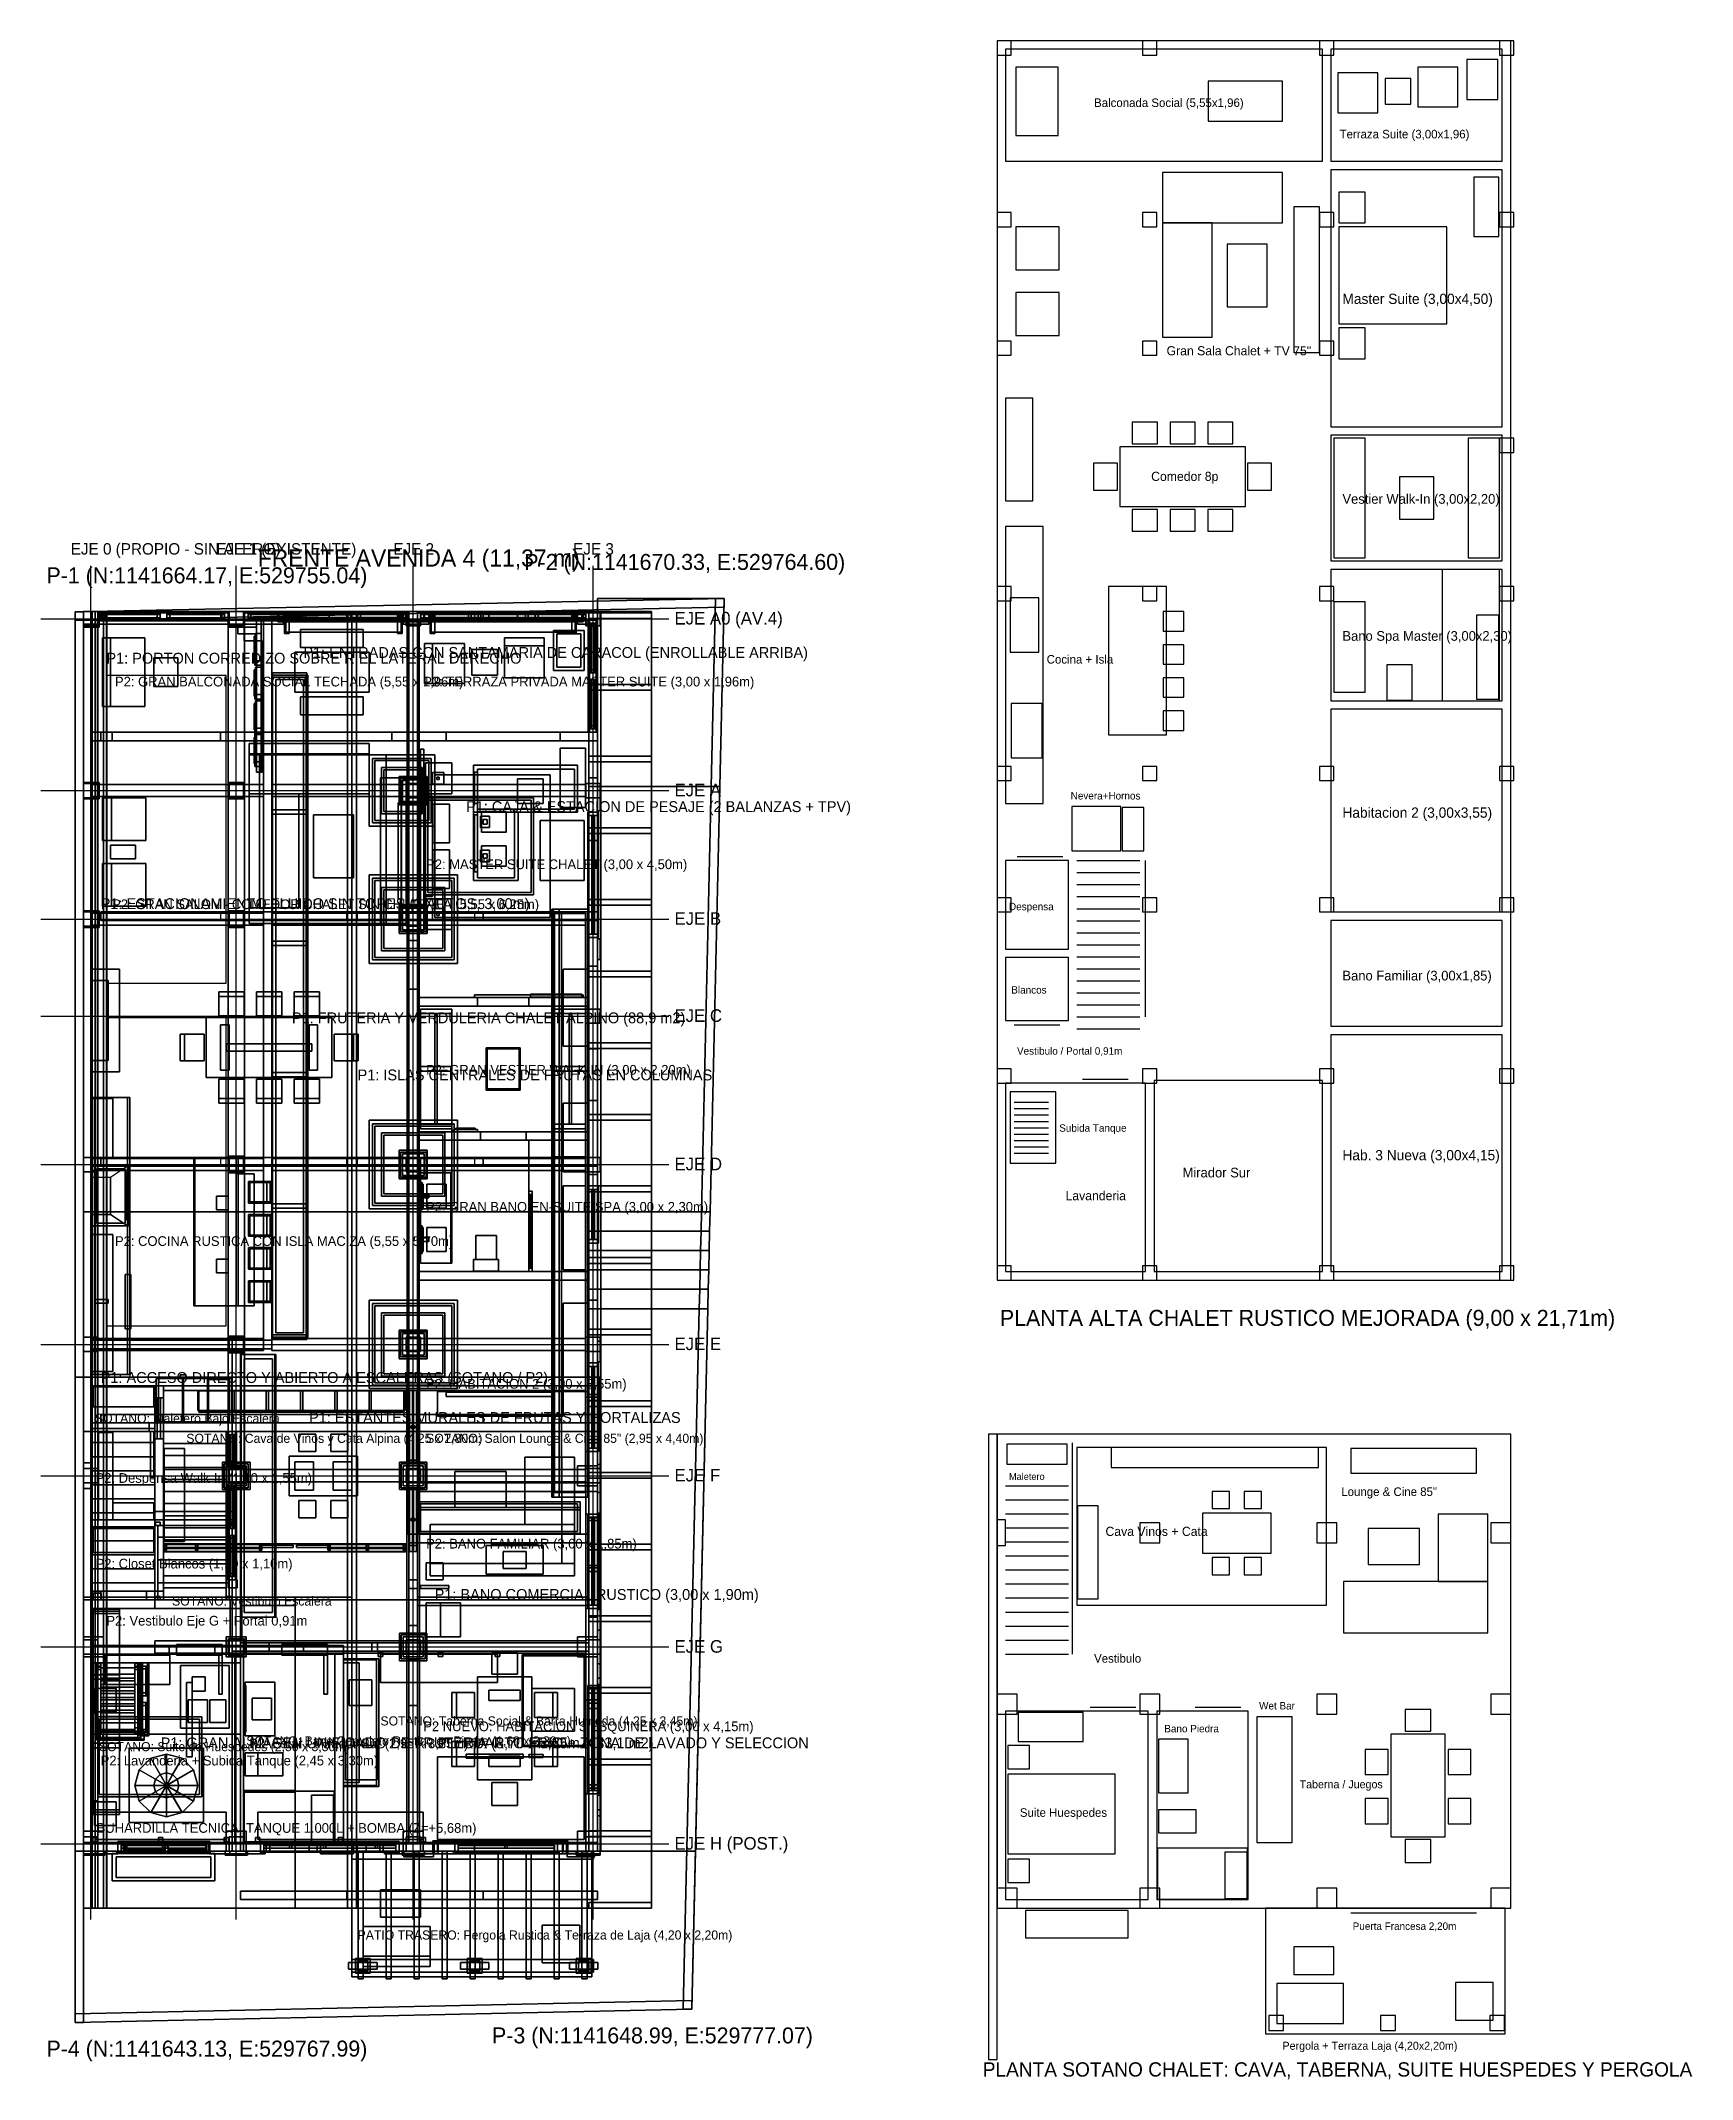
# Model space of a CAD drawing. Header units: metres. Extents: x -0.6 to 96.4, y -1.3 to 40.2.
# Drawn here: x -0.6 to 28.33, y -1 to 34.71 of the extents above; entities that cross this region are included whole.
import ezdxf

# ---------------------------------------------------------------- set-up
doc = ezdxf.new("R2010")
doc.units = ezdxf.units.M
for name, color, linetype in [('BUHARDILLA_TECNICA_3D', 34, 'CONTINUOUS'), ('CANALON_OCULTO_PROPIO_3D', 8, 'CONTINUOUS'), ('CERCA_PERIMETRAL_3D', 8, 'CONTINUOUS'), ('COLUMNAS_3D', 1, 'CONTINUOUS'), ('CUBIERTA_CHALET_3D', 9, 'CONTINUOUS'), ('EJES_ESTRUCTURALES', 1, 'CONTINUOUS'), ('EQUIPO_HIDRONEUMATICO_3D', 5, 'CONTINUOUS'), ('ESCALERA_2D', 7, 'CONTINUOUS'), ('ESCALERA_3D', 7, 'CONTINUOUS'), ('LOSA_PISO_3D', 8, 'CONTINUOUS'), ('MUROS_EXTERIORES_3D', 7, 'CONTINUOUS'), ('MUROS_INTERIORES_3D', 7, 'CONTINUOUS'), ('P2_BALCON_MADERA_3D', 30, 'CONTINUOUS'), ('P2_CARPINTERIA_RUSTICA_3D', 34, 'CONTINUOUS'), ('P2_COCINA_ISLA_3D', 3, 'CONTINUOUS'), ('P2_COLUMNAS_3D', 1, 'CONTINUOUS'), ('P2_ESCALERA_3D', 7, 'CONTINUOUS'), ('P2_ESCALERA_MANTENIMIENTO_3D', 30, 'CONTINUOUS'), ('P2_LOSA_PISO_3D', 8, 'CONTINUOUS'), ('P2_LOSA_TANQUE_3D', 8, 'CONTINUOUS'), ('P2_MOBILIARIO_SOCIAL_3D', 30, 'CONTINUOUS'), ('P2_MOBILIARIO_SUITE_3D', 30, 'CONTINUOUS'), ('P2_MUROS_MADERA_EXT_3D', 34, 'CONTINUOUS'), ('P2_MUROS_MADERA_INT_3D', 6, 'CONTINUOUS'), ('P2_ROTULOS', 6, 'CONTINUOUS'), ('P2_TIMBER_FRAME_3D', 34, 'CONTINUOUS'), ('PB_MOBILIARIO_COMERCIAL_3D', 30, 'CONTINUOUS'), ('PB_MOBILIARIO_GARAJE_3D', 34, 'CONTINUOUS'), ('PB_MOBILIARIO_OFICINA_3D', 34, 'CONTINUOUS'), ('PB_TIMBER_FRAME_3D', 34, 'CONTINUOUS'), ('PB_ZOCALO_PIEDRA_3D', 8, 'CONTINUOUS'), ('PLANTA_SEGUNDO_PISO_2D', 6, 'CONTINUOUS'), ('PLANTA_SOTANO_2D', 4, 'CONTINUOUS'), ('ROTULOS_TEXTO', 2, 'CONTINUOUS'), ('SOTANO_COLUMNAS_3D', 1, 'CONTINUOUS'), ('SOTANO_LOSA_3D', 8, 'CONTINUOUS'), ('SOTANO_MOBILIARIO_3D', 30, 'CONTINUOUS'), ('SOTANO_MUROS_EXT_3D', 4, 'CONTINUOUS'), ('SOTANO_MUROS_INT_3D', 4, 'CONTINUOUS'), ('SOTANO_PIEDRA_MADERA_3D', 34, 'CONTINUOUS'), ('SOTANO_ROTULOS', 4, 'CONTINUOUS'), ('TERRENO_3D', 3, 'CONTINUOUS')]:
    doc.layers.add(name, color=color, linetype=linetype)

msp = doc.modelspace()

# ---------------------------------------------------------------- texts
at = {"layer": 'EJES_ESTRUCTURALES', "color": 1}
for s, height, p in [('EJE 0 (PROPIO - SIN ALERO)', 0.2, (-0.075, 25.71)), ('EJE 1 (EXISTENTE)', 0.2, (2.475, 25.71)), ('EJE 2', 0.2, (5.575, 25.71)), ('EJE 3', 0.2, (8.725, 25.71)), ('EJE A0 (AV.4)', 0.22, (10.5, 24.485)), ('EJE A', 0.22, (10.5, 21.475)), ('EJE B', 0.22, (10.5, 19.225)), ('EJE C', 0.22, (10.5, 17.525)), ('EJE D', 0.22, (10.5, 14.925)), ('EJE E', 0.22, (10.5, 11.775)), ('EJE F', 0.22, (10.5, 9.475)), ('EJE G', 0.22, (10.5, 6.475)), ('EJE H (POST.)', 0.22, (10.5, 3.025))]:
    msp.add_text(s, height=height, dxfattribs=at).set_placement(p)
at = {"layer": 'P2_ROTULOS', "color": 6}
for s, p in [('P2: GRAN BALCONADA SOCIAL TECHADA (5,55 x 1,96m)', (0.7, 23.4, 3.05)), ('P2: TERRAZA PRIVADA MASTER SUITE (3,00 x 1,96m)', (6.1, 23.4, 3.05)), ('P2: MASTER SUITE CHALET (3,00 x 4,50m)', (6.15, 20.2, 3.05)), ('P2: GRAN SALON - COMEDOR CHALET SIN CHIMENEA (5,55 x 6,25m)', (0.65, 19.5, 3.05)), ('P2: GRAN VESTIER WALK-IN (3,00 x 2,20m)', (6.15, 16.6, 3.05)), ('P2: GRAN BANO EN-SUITE SPA (3,00 x 2,30m)', (6.15, 14.2, 3.05)), ('P2: COCINA RUSTICA CON ISLA MACIZA (5,55 x 5,70m)', (0.7, 13.6, 3.05)), ('P2: HABITACION 2 (3,00 x 3,55m)', (6.15, 11.1, 3.05)), ('P2: Despensa Walk-In (1,10 x 1,55m)', (0.36, 9.45, 3.05)), ('P2: BANO FAMILIAR (3,00 x 1,85m)', (6.15, 8.3, 3.05)), ('P2: Closet Blancos (1,10 x 1,10m)', (0.36, 7.95, 3.05)), ('P2: Vestibulo Eje G + Portal 0,91m', (0.55, 6.95, 3.05)), ('P2 NUEVO: HABITACION 3 ESQUINERA (3,00 x 4,15m)', (6.1, 5.1, 3.05)), ('P2: Lavanderia + Subida Tanque (2,45 x 3,30m)', (0.45, 4.5, 3.05)), ('P2: Estar / Mirador Sur (2,95 x 3,35m)', (3.05, 4.8, 3.05)), ('BUHARDILLA TECNICA: TANQUE 1.000L + BOMBA (Z=+5,68m)', (0.38, 3.32, 5.73))]:
    msp.add_text(s, height=0.17, dxfattribs=at).set_placement(p)
at = {"layer": 'PLANTA_SEGUNDO_PISO_2D', "color": 2}
for s, height, p in [('Balconada Social (5,55x1,96)', 0.15, (17.85, 33.55)), ('Terraza Suite (3,00x1,96)', 0.15, (22.15, 33)), ('Master Suite (3,00x4,50)', 0.18, (22.2, 30.1)), ('Gran Sala Chalet + TV 75"', 0.16, (19.12, 29.2)), ('Comedor 8p', 0.16, (18.85, 27)), ('Vestier Walk-In (3,00x2,20)', 0.17, (22.2, 26.6)), ('Bano Spa Master (3,00x2,30)', 0.17, (22.2, 24.2)), ('Cocina + Isla', 0.15, (17.02, 23.8)), ('Nevera+Hornos', 0.13, (17.44, 21.42)), ('Habitacion 2 (3,00x3,55)', 0.18, (22.2, 21.1)), ('Despensa', 0.13, (16.36, 19.48)), ('Bano Familiar (3,00x1,85)', 0.17, (22.2, 18.25)), ('Blancos', 0.13, (16.4, 18.02)), ('Hab. 3 Nueva (3,00x4,15)', 0.18, (22.2, 15.1)), ('Mirador Sur', 0.17, (19.4, 14.8)), ('Lavanderia', 0.16, (17.35, 14.4))]:
    msp.add_text(s, height=height, dxfattribs=at).set_placement(p)
at = {"layer": 'PLANTA_SEGUNDO_PISO_2D', "color": 3}
msp.add_text('Vestibulo / Portal 0,91m', height=0.13, dxfattribs=at).set_placement((16.5, 16.95))
at = {"layer": 'PLANTA_SEGUNDO_PISO_2D', "color": 30}
msp.add_text('Subida Tanque', height=0.13, dxfattribs=at).set_placement((17.24, 15.6))
at = {"layer": 'PLANTA_SEGUNDO_PISO_2D', "color": 6}
msp.add_text('PLANTA ALTA CHALET RUSTICO MEJORADA (9,00 x 21,71m)', height=0.28, dxfattribs=at).set_placement((16.2, 12.2))
at = {"layer": 'PLANTA_SOTANO_2D', "color": 2}
for s, height, p in [('Maletero', 0.12, (16.36, 9.5)), ('Lounge & Cine 85"', 0.15, (22.18, 9.22)), ('Cava Vinos + Cata', 0.16, (18.05, 8.52)), ('Vestibulo', 0.15, (17.85, 6.3)), ('Wet Bar', 0.13, (20.74, 5.48)), ('Bano Piedra', 0.13, (19.08, 5.08)), ('Taberna / Juegos', 0.14, (21.45, 4.1)), ('Suite Huespedes', 0.15, (16.55, 3.6)), ('PLANTA SOTANO CHALET: CAVA, TABERNA, SUITE HUESPEDES Y PERGOLA', 0.25, (15.9, -0.95))]:
    msp.add_text(s, height=height, dxfattribs=at).set_placement(p)
at = {"layer": 'PLANTA_SOTANO_2D', "color": 1}
msp.add_text('Puerta Francesa 2,20m', height=0.13, dxfattribs=at).set_placement((22.38, 1.62))
at = {"layer": 'PLANTA_SOTANO_2D', "color": 30}
msp.add_text('Pergola + Terraza Laja (4,20x2,20m)', height=0.14, dxfattribs=at).set_placement((21.15, -0.48))
at = {"layer": 'ROTULOS_TEXTO', "color": 2}
for s, p in [('P1: PORTON CORREDIZO SOBRE RIEL LATERAL DERECHO', (0.55, 23.8, 0.05)), ('P1: ENTRADAS CON SANTAMARIA DE CARACOL (ENROLLABLE ARRIBA)', (4, 23.9, 0.05)), ('P1: CAJA & ESTACION DE PESAJE (2 BALANZAS + TPV)', (6.85, 21.2, 0.05)), ('P1: ESTACIONAMIENTO FLUIDO SIN TOPES (2 AUTOS, 3,00m)', (0.45, 19.5, 0.05)), ('P1: FRUTERIA Y VERDULERIA CHALET ALPINO (88,9 m2)', (3.8, 17.5, 0.05)), ('P1: ISLAS CENTRALES DE FRUTAS EN COLUMNAS', (4.95, 16.5, 0.05)), ('P1: ACCESO DIRECTO Y ABIERTO A ESCALERAS (SOTANO / P2)', (0.45, 11.2, 0.05)), ('P1: ESTANTES MURALES DE FRUTAS Y HORTALIZAS', (4.1, 10.5, 0.05)), ('P1: BANO COMERCIAL RUSTICO (3,00 x 1,90m)', (6.3, 7.4, 0.05)), ('P1: GRAN ALMACEN UNIFICADO DE FRUTERIA (8,70 x 3,35m = 33,1 m2)', (1.5, 4.8, 0.05)), ('P1: CUARTO FRIO + ZONA DE LAVADO Y SELECCION', (6.35, 4.8, 0.05))]:
    msp.add_text(s, height=0.19, dxfattribs=at).set_placement(p)
at = {"layer": 'SOTANO_ROTULOS', "color": 4}
for s, p in [('SOTANO: Maletero Bajo Escalera', (0.35, 10.5, -2.5)), ('SOTANO: Cava de Vinos y Cata Alpina (4,25 x 2,80m)', (1.95, 10.15, -2.5)), ('SOTANO: Salon Lounge & Cine 85" (2,95 x 4,40m)', (6.15, 10.15, -2.5)), ('SOTANO: Vestibulo Escalera', (1.7, 7.3, -2.5)), ('SOTANO: Taberna Social & Barra Humeda (4,25 x 3,45m)', (5.35, 5.2, -2.5)), ('SOTANO: Bano Completo Rustico en Piedra (1,60 x 3,30m)', (3, 4.85, -2.5)), ('SOTANO: Suite de Huespedes (2,50 x 3,30m)', (0.42, 4.75, -2.5)), ('PATIO TRASERO: Pergola Rustica & Terraza de Laja (4,20 x 2,20m)', (4.95, 1.45, -2.5))]:
    msp.add_text(s, height=0.16, dxfattribs=at).set_placement(p)
at = {"layer": 'TERRENO_3D', "color": 2}
msp.add_text('FRENTE AVENIDA 4 (11,37 m)', height=0.3, dxfattribs=at).set_placement((3.2, 25.5, 0.2))
at = {"layer": 'TERRENO_3D', "color": 1}
for s, p in [('P-2 (N:1141670.33, E:529764.60)', (7.8703, 25.4409, 0.2)), ('P-1 (N:1141664.17, E:529755.04)', (-0.5, 25.206, 0.2)), ('P-4 (N:1141643.13, E:529767.99)', (-0.5, -0.6, -2.55)), ('P-3 (N:1141648.99, E:529777.07)', (7.3043, -0.3689, -2.55))]:
    msp.add_text(s, height=0.28, dxfattribs=at).set_placement(p)

# ---------------------------------------------------------------- linework, layer by layer
at = {"layer": 'BUHARDILLA_TECNICA_3D', "color": 34}
for points in [[(0.3, 7.25, 5.68), (2.9, 7.25, 5.68), (2.9, 7.45, 5.68), (0.3, 7.45, 5.68)], [(0.3, 7.25, 7.545), (2.9, 7.25, 7.935), (2.9, 7.45, 7.935), (0.3, 7.45, 7.545)], [(0.3, 7.45, 5.68), (2.9, 7.45, 5.68), (2.9, 7.45, 7.935), (0.3, 7.45, 7.545)], [(0.3, 7.25, 5.68), (0.3, 7.45, 5.68), (0.3, 7.45, 7.545), (0.3, 7.25, 7.545)], [(0.3, 7.25, 5.68), (2.9, 7.25, 5.68), (2.9, 7.25, 7.935), (0.3, 7.25, 7.545)], [(2.75, 3, 5.68), (2.9, 3, 5.68), (2.9, 7.4, 5.68), (2.75, 7.4, 5.68)], [(2.75, 3, 7.9125), (2.9, 3, 7.935), (2.9, 7.4, 7.935), (2.75, 7.4, 7.9125)], [(2.75, 7.4, 5.68), (2.9, 7.4, 5.68), (2.9, 7.4, 7.935), (2.75, 7.4, 7.9125)], [(2.75, 3, 5.68), (2.75, 7.4, 5.68), (2.75, 7.4, 7.9125), (2.75, 3, 7.9125)], [(2.9, 7.25, 5.68), (2.9, 7.45, 5.68), (2.9, 7.45, 7.935), (2.9, 7.25, 7.935)], [(2.9, 7.3, 7.4809), (3.8562, 7.3, 8.0784), (3.8562, 7.45, 8.0784), (2.9, 7.45, 7.4809)], [(2.9, 7.3, 7.935), (3.8562, 7.3, 8.0784), (3.8562, 7.45, 8.0784), (2.9, 7.45, 7.935)], [(2.9, 7.45, 7.4809), (3.8562, 7.45, 8.0784), (3.8562, 7.45, 8.0784), (2.9, 7.45, 7.935)], [(2.9, 7.3, 7.4809), (2.9, 7.45, 7.4809), (2.9, 7.45, 7.935), (2.9, 7.3, 7.935)], [(2.9, 3, 5.68), (2.9, 7.4, 5.68), (2.9, 7.4, 7.935), (2.9, 3, 7.935)], [(2.9, 7.3, 7.4809), (3.8562, 7.3, 8.0784), (3.8562, 7.3, 8.0784), (2.9, 7.3, 7.935)], [(3.8562, 7.3, 8.0784), (3.8562, 7.45, 8.0784), (3.8562, 7.45, 8.0784), (3.8562, 7.3, 8.0784)], [(0.3, 3, 5.68), (0.88, 3, 5.68), (0.88, 3.15, 5.68), (0.3, 3.15, 5.68)], [(0.3, 3, 7.56), (0.88, 3, 7.56), (0.88, 3.15, 7.56), (0.3, 3.15, 7.56)], [(0.3, 3.15, 5.68), (0.88, 3.15, 5.68), (0.88, 3.15, 7.56), (0.3, 3.15, 7.56)], [(0.3, 3, 5.68), (0.3, 3.15, 5.68), (0.3, 3.15, 7.56), (0.3, 3, 7.56)], [(0.3, 3, 7.56), (2.9, 3, 7.56), (2.9, 3.15, 7.56), (0.3, 3.15, 7.56)], [(0.3, 3, 7.545), (2.9, 3, 7.935), (2.9, 3.15, 7.935), (0.3, 3.15, 7.545)], [(0.3, 3.15, 7.56), (2.9, 3.15, 7.56), (2.9, 3.15, 7.935), (0.3, 3.15, 7.545)], [(0.3, 3, 7.56), (0.3, 3.15, 7.56), (0.3, 3.15, 7.545), (0.3, 3, 7.545)], [(0.3, 3, 5.68), (0.88, 3, 5.68), (0.88, 3, 7.56), (0.3, 3, 7.56)], [(0.3, 3, 7.56), (2.9, 3, 7.56), (2.9, 3, 7.935), (0.3, 3, 7.545)], [(0.88, 3, 5.68), (0.88, 3.15, 5.68), (0.88, 3.15, 7.56), (0.88, 3, 7.56)], [(0.88, 3, 5.68), (2.33, 3, 5.68), (2.33, 3.15, 5.68), (0.88, 3.15, 5.68)], [(0.88, 3, 5.9), (2.33, 3, 5.9), (2.33, 3.15, 5.9), (0.88, 3.15, 5.9)], [(0.88, 3.15, 5.68), (2.33, 3.15, 5.68), (2.33, 3.15, 5.9), (0.88, 3.15, 5.9)], [(0.88, 3, 5.68), (0.88, 3.15, 5.68), (0.88, 3.15, 5.9), (0.88, 3, 5.9)], [(0.88, 3, 7.35), (2.33, 3, 7.35), (2.33, 3.15, 7.35), (0.88, 3.15, 7.35)], [(0.88, 3, 7.56), (2.33, 3, 7.56), (2.33, 3.15, 7.56), (0.88, 3.15, 7.56)], [(0.88, 3.15, 7.35), (2.33, 3.15, 7.35), (2.33, 3.15, 7.56), (0.88, 3.15, 7.56)], [(0.88, 3, 7.35), (0.88, 3.15, 7.35), (0.88, 3.15, 7.56), (0.88, 3, 7.56)], [(0.88, 3, 5.68), (2.33, 3, 5.68), (2.33, 3, 5.9), (0.88, 3, 5.9)], [(0.88, 3, 7.35), (2.33, 3, 7.35), (2.33, 3, 7.56), (0.88, 3, 7.56)], [(2.33, 3, 5.68), (2.33, 3.15, 5.68), (2.33, 3.15, 5.9), (2.33, 3, 5.9)], [(2.33, 3, 7.35), (2.33, 3.15, 7.35), (2.33, 3.15, 7.56), (2.33, 3, 7.56)], [(2.33, 3, 5.68), (2.9, 3, 5.68), (2.9, 3.15, 5.68), (2.33, 3.15, 5.68)], [(2.33, 3, 7.56), (2.9, 3, 7.56), (2.9, 3.15, 7.56), (2.33, 3.15, 7.56)], [(2.33, 3.15, 5.68), (2.9, 3.15, 5.68), (2.9, 3.15, 7.56), (2.33, 3.15, 7.56)], [(2.33, 3, 5.68), (2.33, 3.15, 5.68), (2.33, 3.15, 7.56), (2.33, 3, 7.56)], [(2.33, 3, 5.68), (2.9, 3, 5.68), (2.9, 3, 7.56), (2.33, 3, 7.56)], [(2.75, 3, 5.68), (2.9, 3, 5.68), (2.9, 3, 7.935), (2.75, 3, 7.9125)], [(2.9, 3, 5.68), (2.9, 3.15, 5.68), (2.9, 3.15, 7.56), (2.9, 3, 7.56)], [(2.9, 3, 7.56), (2.9, 3.15, 7.56), (2.9, 3.15, 7.935), (2.9, 3, 7.935)]]:
    msp.add_3dface(points, dxfattribs=at)
at = {"layer": 'CANALON_OCULTO_PROPIO_3D', "color": 8}
for points in [[(0.15, 7.45, 6.28), (0.35, 7.45, 6.28), (0.35, 24.71, 6.28), (0.15, 24.71, 6.28)], [(0.15, 7.45, 6.34), (0.35, 7.45, 6.34), (0.35, 24.71, 6.34), (0.15, 24.71, 6.34)], [(0.15, 24.71, 6.28), (0.35, 24.71, 6.28), (0.35, 24.71, 6.34), (0.15, 24.71, 6.34)], [(0.15, 7.45, 6.28), (0.15, 24.71, 6.28), (0.15, 24.71, 6.34), (0.15, 7.45, 6.34)], [(0.3, 7.45, 5.82), (0.55, 7.45, 5.82), (0.55, 24.71, 5.82), (0.3, 24.71, 5.82)], [(0.3, 7.45, 5.88), (0.55, 7.45, 5.88), (0.55, 24.71, 5.88), (0.3, 24.71, 5.88)], [(0.3, 24.71, 5.82), (0.55, 24.71, 5.82), (0.55, 24.71, 5.88), (0.3, 24.71, 5.88)], [(0.3, 7.45, 5.82), (0.3, 24.71, 5.82), (0.3, 24.71, 5.88), (0.3, 7.45, 5.88)], [(0.35, 7.45, 6.28), (0.35, 24.71, 6.28), (0.35, 24.71, 6.34), (0.35, 7.45, 6.34)], [(0.5, 7.45, 5.88), (0.56, 7.45, 5.88), (0.56, 24.71, 5.88), (0.5, 24.71, 5.88)], [(0.5, 7.45, 6.02), (0.56, 7.45, 6.02), (0.56, 24.71, 6.02), (0.5, 24.71, 6.02)], [(0.5, 24.71, 5.88), (0.56, 24.71, 5.88), (0.56, 24.71, 6.02), (0.5, 24.71, 6.02)], [(0.5, 7.45, 5.88), (0.5, 24.71, 5.88), (0.5, 24.71, 6.02), (0.5, 7.45, 6.02)], [(0.55, 7.45, 5.82), (0.55, 24.71, 5.82), (0.55, 24.71, 5.88), (0.55, 7.45, 5.88)], [(0.56, 7.45, 5.88), (0.56, 24.71, 5.88), (0.56, 24.71, 6.02), (0.56, 7.45, 6.02)], [(0.32, 7.4, 5.88), (0.46, 7.4, 5.88), (0.46, 7.52, 5.88), (0.32, 7.52, 5.88)], [(0.32, 7.4, 7.48), (0.46, 7.4, 7.48), (0.46, 7.52, 7.48), (0.32, 7.52, 7.48)], [(0.32, 7.52, 5.88), (0.46, 7.52, 5.88), (0.46, 7.52, 7.48), (0.32, 7.52, 7.48)], [(0.32, 7.4, 5.88), (0.32, 7.52, 5.88), (0.32, 7.52, 7.48), (0.32, 7.4, 7.48)], [(0.46, 7.4, 5.88), (0.46, 7.52, 5.88), (0.46, 7.52, 7.48), (0.46, 7.4, 7.48)], [(0.15, 2, 7.85), (0.35, 2, 7.85), (0.35, 7.45, 7.85), (0.15, 7.45, 7.85)], [(0.15, 2, 7.91), (0.35, 2, 7.91), (0.35, 7.45, 7.91), (0.15, 7.45, 7.91)], [(0.15, 7.45, 7.85), (0.35, 7.45, 7.85), (0.35, 7.45, 7.91), (0.15, 7.45, 7.91)], [(0.15, 2, 7.85), (0.15, 7.45, 7.85), (0.15, 7.45, 7.91), (0.15, 2, 7.91)], [(0.15, 7.45, 6.28), (0.35, 7.45, 6.28), (0.35, 7.45, 6.34), (0.15, 7.45, 6.34)], [(0.3, 2, 7.42), (0.55, 2, 7.42), (0.55, 7.45, 7.42), (0.3, 7.45, 7.42)], [(0.3, 2, 7.48), (0.55, 2, 7.48), (0.55, 7.45, 7.48), (0.3, 7.45, 7.48)], [(0.3, 7.45, 7.42), (0.55, 7.45, 7.42), (0.55, 7.45, 7.48), (0.3, 7.45, 7.48)], [(0.3, 2, 7.42), (0.3, 7.45, 7.42), (0.3, 7.45, 7.48), (0.3, 2, 7.48)], [(0.3, 7.45, 5.82), (0.55, 7.45, 5.82), (0.55, 7.45, 5.88), (0.3, 7.45, 5.88)], [(0.32, 7.4, 5.88), (0.46, 7.4, 5.88), (0.46, 7.4, 7.48), (0.32, 7.4, 7.48)], [(0.35, 2, 7.85), (0.35, 7.45, 7.85), (0.35, 7.45, 7.91), (0.35, 2, 7.91)], [(0.5, 2, 7.48), (0.56, 2, 7.48), (0.56, 7.45, 7.48), (0.5, 7.45, 7.48)], [(0.5, 2, 7.62), (0.56, 2, 7.62), (0.56, 7.45, 7.62), (0.5, 7.45, 7.62)], [(0.5, 7.45, 7.48), (0.56, 7.45, 7.48), (0.56, 7.45, 7.62), (0.5, 7.45, 7.62)], [(0.5, 2, 7.48), (0.5, 7.45, 7.48), (0.5, 7.45, 7.62), (0.5, 2, 7.62)], [(0.5, 7.45, 5.88), (0.56, 7.45, 5.88), (0.56, 7.45, 6.02), (0.5, 7.45, 6.02)], [(0.55, 2, 7.42), (0.55, 7.45, 7.42), (0.55, 7.45, 7.48), (0.55, 2, 7.48)], [(0.56, 2, 7.48), (0.56, 7.45, 7.48), (0.56, 7.45, 7.62), (0.56, 2, 7.62)], [(0.15, 2, 7.85), (0.35, 2, 7.85), (0.35, 2, 7.91), (0.15, 2, 7.91)], [(0.3, 2, 7.42), (0.55, 2, 7.42), (0.55, 2, 7.48), (0.3, 2, 7.48)], [(0.5, 2, 7.48), (0.56, 2, 7.48), (0.56, 2, 7.62), (0.5, 2, 7.62)]]:
    msp.add_3dface(points, dxfattribs=at)
at = {"layer": 'CERCA_PERIMETRAL_3D', "color": 1}
for points in [[(0, 24.556, -0.2), (11.3703, 24.7909, -0.2), (11.3703, 24.9409, -0.2), (0, 24.706, -0.2)], [(0, 24.556, 0.1), (11.3703, 24.7909, 0.1), (11.3703, 24.9409, 0.1), (0, 24.706, 0.1)], [(0, 24.706, -0.2), (11.3703, 24.9409, -0.2), (11.3703, 24.9409, 0.1), (0, 24.706, 0.1)], [(0, 24.556, -0.2), (11.3703, 24.7909, -0.2), (11.3703, 24.7909, 0.1), (0, 24.556, 0.1)], [(0, 24.556, -0.2), (0, 24.706, -0.2), (0, 24.706, 0.1), (0, 24.556, 0.1)], [(11.3703, 24.7909, -0.2), (11.3703, 24.9409, -0.2), (11.3703, 24.9409, 0.1), (11.3703, 24.7909, 0.1)]]:
    msp.add_3dface(points, dxfattribs=at)
at = {"layer": 'CERCA_PERIMETRAL_3D', "color": 8}
for points in [[(0, 11.3), (0.15, 11.3), (0.15, 24.706), (0, 24.706)], [(0, 11.3, 2.5), (0.15, 11.3, 2.5), (0.15, 24.706, 2.5), (0, 24.706, 2.5)], [(0, 24.706), (0.15, 24.706), (0.15, 24.706, 2.5), (0, 24.706, 2.5)], [(0, 11.3), (0, 24.706), (0, 24.706, 2.5), (0, 11.3, 2.5)], [(0.15, 11.3), (0.15, 24.706), (0.15, 24.706, 2.5), (0.15, 11.3, 2.5)], [(11.1449, 21.65), (11.2949, 21.65), (11.3703, 24.9409), (11.2203, 24.9409)], [(11.1449, 21.65, 2.2), (11.2949, 21.65, 2.2), (11.3703, 24.9409, 2.2), (11.2203, 24.9409, 2.2)], [(11.1449, 21.65), (11.2203, 24.9409), (11.2203, 24.9409, 2.2), (11.1449, 21.65, 2.2)], [(11.2203, 24.9409), (11.3703, 24.9409), (11.3703, 24.9409, 2.2), (11.2203, 24.9409, 2.2)], [(11.2949, 21.65), (11.3703, 24.9409), (11.3703, 24.9409, 2.2), (11.2949, 21.65, 2.2)], [(10.9743, 14.2, -1.05), (11.1243, 14.2, -1.05), (11.2949, 21.65), (11.1449, 21.65)], [(10.9743, 14.2, 1.15), (11.1243, 14.2, 1.15), (11.2949, 21.65, 2.2), (11.1449, 21.65, 2.2)], [(10.9743, 14.2, -1.05), (11.1449, 21.65), (11.1449, 21.65, 2.2), (10.9743, 14.2, 1.15)], [(11.1243, 14.2, -1.05), (11.2949, 21.65), (11.2949, 21.65, 2.2), (11.1243, 14.2, 1.15)], [(11.1449, 21.65), (11.2949, 21.65), (11.2949, 21.65, 2.2), (11.1449, 21.65, 2.2)], [(11.1449, 21.65), (11.2949, 21.65), (11.2949, 21.65, 2.2), (11.1449, 21.65, 2.2)], [(10.9665, 13.86, -1.05), (11.1165, 13.86, -1.05), (11.1243, 14.2, -1.05), (10.9743, 14.2, -1.05)], [(10.9665, 13.86, 1.15), (11.1165, 13.86, 1.15), (11.1243, 14.2, 1.15), (10.9743, 14.2, 1.15)], [(10.9665, 13.86, -1.05), (10.9743, 14.2, -1.05), (10.9743, 14.2, 1.15), (10.9665, 13.86, 1.15)], [(10.9743, 14.2, -1.05), (11.1243, 14.2, -1.05), (11.1243, 14.2, 1.15), (10.9743, 14.2, 1.15)], [(10.9743, 14.2, -1.05), (11.1243, 14.2, -1.05), (11.1243, 14.2, 1.15), (10.9743, 14.2, 1.15)], [(11.1165, 13.86, -1.05), (11.1243, 14.2, -1.05), (11.1243, 14.2, 1.15), (11.1165, 13.86, 1.15)], [(10.9587, 13.52, -1.35), (11.1087, 13.52, -1.35), (11.1165, 13.86, -1.35), (10.9665, 13.86, -1.35)], [(10.9587, 13.52, 0.85), (11.1087, 13.52, 0.85), (11.1165, 13.86, 0.85), (10.9665, 13.86, 0.85)], [(10.9587, 13.52, -1.35), (10.9665, 13.86, -1.35), (10.9665, 13.86, 0.85), (10.9587, 13.52, 0.85)], [(10.9665, 13.86, -1.35), (11.1165, 13.86, -1.35), (11.1165, 13.86, 0.85), (10.9665, 13.86, 0.85)], [(10.9665, 13.86, -1.05), (11.1165, 13.86, -1.05), (11.1165, 13.86, 1.15), (10.9665, 13.86, 1.15)], [(11.1087, 13.52, -1.35), (11.1165, 13.86, -1.35), (11.1165, 13.86, 0.85), (11.1087, 13.52, 0.85)], [(10.9509, 13.18, -1.65), (11.1009, 13.18, -1.65), (11.1087, 13.52, -1.65), (10.9587, 13.52, -1.65)], [(10.9509, 13.18, 0.55), (11.1009, 13.18, 0.55), (11.1087, 13.52, 0.55), (10.9587, 13.52, 0.55)], [(10.9509, 13.18, -1.65), (10.9587, 13.52, -1.65), (10.9587, 13.52, 0.55), (10.9509, 13.18, 0.55)], [(10.9587, 13.52, -1.65), (11.1087, 13.52, -1.65), (11.1087, 13.52, 0.55), (10.9587, 13.52, 0.55)], [(10.9587, 13.52, -1.35), (11.1087, 13.52, -1.35), (11.1087, 13.52, 0.85), (10.9587, 13.52, 0.85)], [(11.1009, 13.18, -1.65), (11.1087, 13.52, -1.65), (11.1087, 13.52, 0.55), (11.1009, 13.18, 0.55)], [(10.9431, 12.84, -1.95), (11.0931, 12.84, -1.95), (11.1009, 13.18, -1.95), (10.9509, 13.18, -1.95)], [(10.9431, 12.84, 0.25), (11.0931, 12.84, 0.25), (11.1009, 13.18, 0.25), (10.9509, 13.18, 0.25)], [(10.9431, 12.84, -1.95), (10.9509, 13.18, -1.95), (10.9509, 13.18, 0.25), (10.9431, 12.84, 0.25)], [(10.9509, 13.18, -1.95), (11.1009, 13.18, -1.95), (11.1009, 13.18, 0.25), (10.9509, 13.18, 0.25)], [(10.9509, 13.18, -1.65), (11.1009, 13.18, -1.65), (11.1009, 13.18, 0.55), (10.9509, 13.18, 0.55)], [(11.0931, 12.84, -1.95), (11.1009, 13.18, -1.95), (11.1009, 13.18, 0.25), (11.0931, 12.84, 0.25)], [(10.6543, 0.2311, -2.55), (10.8043, 0.2311, -2.55), (11.0853, 12.5, -2.55), (10.9353, 12.5, -2.55)], [(10.6543, 0.2311, -0.35), (10.8043, 0.2311, -0.35), (11.0853, 12.5, -0.35), (10.9353, 12.5, -0.35)], [(10.6543, 0.2311, -2.55), (10.9353, 12.5, -2.55), (10.9353, 12.5, -0.35), (10.6543, 0.2311, -0.35)], [(10.8043, 0.2311, -2.55), (11.0853, 12.5, -2.55), (11.0853, 12.5, -0.35), (10.8043, 0.2311, -0.35)], [(10.9353, 12.5, -2.25), (11.0853, 12.5, -2.25), (11.0931, 12.84, -2.25), (10.9431, 12.84, -2.25)], [(10.9353, 12.5, -0.05), (11.0853, 12.5, -0.05), (11.0931, 12.84, -0.05), (10.9431, 12.84, -0.05)], [(10.9353, 12.5, -2.25), (10.9431, 12.84, -2.25), (10.9431, 12.84, -0.05), (10.9353, 12.5, -0.05)], [(10.9353, 12.5, -2.55), (11.0853, 12.5, -2.55), (11.0853, 12.5, -0.35), (10.9353, 12.5, -0.35)], [(10.9353, 12.5, -2.25), (11.0853, 12.5, -2.25), (11.0853, 12.5, -0.05), (10.9353, 12.5, -0.05)], [(10.9431, 12.84, -2.25), (11.0931, 12.84, -2.25), (11.0931, 12.84, -0.05), (10.9431, 12.84, -0.05)], [(10.9431, 12.84, -1.95), (11.0931, 12.84, -1.95), (11.0931, 12.84, 0.25), (10.9431, 12.84, 0.25)], [(11.0853, 12.5, -2.25), (11.0931, 12.84, -2.25), (11.0931, 12.84, -0.05), (11.0853, 12.5, -0.05)], [(0, 0, -2.55), (0.15, 0, -2.55), (0.15, 11.3, -2.55), (0, 11.3, -2.55)], [(0, 0, 2.5), (0.15, 0, 2.5), (0.15, 11.3, 2.5), (0, 11.3, 2.5)], [(0, 11.3, -2.55), (0.15, 11.3, -2.55), (0.15, 11.3, 2.5), (0, 11.3, 2.5)], [(0, 0, -2.55), (0, 11.3, -2.55), (0, 11.3, 2.5), (0, 0, 2.5)], [(0, 11.3), (0.15, 11.3), (0.15, 11.3, 2.5), (0, 11.3, 2.5)], [(0.15, 0, -2.55), (0.15, 11.3, -2.55), (0.15, 11.3, 2.5), (0.15, 0, 2.5)], [(0, 0, -2.55), (10.8043, 0.2311, -2.55), (10.8043, 0.3811, -2.55), (0, 0.15, -2.55)], [(0, 0, -0.35), (10.8043, 0.2311, -0.35), (10.8043, 0.3811, -0.35), (0, 0.15, -0.35)], [(0, 0.15, -2.55), (10.8043, 0.3811, -2.55), (10.8043, 0.3811, -0.35), (0, 0.15, -0.35)], [(10.8043, 0.2311, -2.55), (10.8043, 0.3811, -2.55), (10.8043, 0.3811, -0.35), (10.8043, 0.2311, -0.35)], [(0, 0, -2.55), (10.8043, 0.2311, -2.55), (10.8043, 0.2311, -0.35), (0, 0, -0.35)], [(0, 0, -2.55), (0, 0.15, -2.55), (0, 0.15, -0.35), (0, 0, -0.35)], [(0, 0, -2.55), (0.15, 0, -2.55), (0.15, 0, 2.5), (0, 0, 2.5)], [(10.6543, 0.2311, -2.55), (10.8043, 0.2311, -2.55), (10.8043, 0.2311, -0.35), (10.6543, 0.2311, -0.35)]]:
    msp.add_3dface(points, dxfattribs=at)
at = {"layer": 'COLUMNAS_3D', "color": 1}
for points in [[(0.15, 24.46), (0.4, 24.46), (0.4, 24.71), (0.15, 24.71)], [(0.15, 24.46, 2.85), (0.4, 24.46, 2.85), (0.4, 24.71, 2.85), (0.15, 24.71, 2.85)], [(0.15, 24.71), (0.4, 24.71), (0.4, 24.71, 2.85), (0.15, 24.71, 2.85)], [(0.15, 24.46), (0.15, 24.71), (0.15, 24.71, 2.85), (0.15, 24.46, 2.85)], [(0.4, 24.46), (0.4, 24.71), (0.4, 24.71, 2.85), (0.4, 24.46, 2.85)], [(2.7, 24.46), (2.95, 24.46), (2.95, 24.71), (2.7, 24.71)], [(2.7, 24.46, 2.85), (2.95, 24.46, 2.85), (2.95, 24.71, 2.85), (2.7, 24.71, 2.85)], [(2.7, 24.71), (2.95, 24.71), (2.95, 24.71, 2.85), (2.7, 24.71, 2.85)], [(2.7, 24.46), (2.7, 24.71), (2.7, 24.71, 2.85), (2.7, 24.46, 2.85)], [(2.95, 24.46), (2.95, 24.71), (2.95, 24.71, 2.85), (2.95, 24.46, 2.85)], [(5.8, 24.46), (6.05, 24.46), (6.05, 24.71), (5.8, 24.71)], [(5.8, 24.46, 2.85), (6.05, 24.46, 2.85), (6.05, 24.71, 2.85), (5.8, 24.71, 2.85)], [(5.8, 24.71), (6.05, 24.71), (6.05, 24.71, 2.85), (5.8, 24.71, 2.85)], [(5.8, 24.46), (5.8, 24.71), (5.8, 24.71, 2.85), (5.8, 24.46, 2.85)], [(6.05, 24.46), (6.05, 24.71), (6.05, 24.71, 2.85), (6.05, 24.46, 2.85)], [(8.95, 24.46), (9.2, 24.46), (9.2, 24.71), (8.95, 24.71)], [(8.95, 24.46, 2.85), (9.2, 24.46, 2.85), (9.2, 24.71, 2.85), (8.95, 24.71, 2.85)], [(8.95, 24.71), (9.2, 24.71), (9.2, 24.71, 2.85), (8.95, 24.71, 2.85)], [(8.95, 24.46), (8.95, 24.71), (8.95, 24.71, 2.85), (8.95, 24.46, 2.85)], [(9.2, 24.46), (9.2, 24.71), (9.2, 24.71, 2.85), (9.2, 24.46, 2.85)], [(0.15, 24.46), (0.4, 24.46), (0.4, 24.46, 2.85), (0.15, 24.46, 2.85)], [(2.7, 24.46), (2.95, 24.46), (2.95, 24.46, 2.85), (2.7, 24.46, 2.85)], [(5.8, 24.46), (6.05, 24.46), (6.05, 24.46, 2.85), (5.8, 24.46, 2.85)], [(8.95, 24.46), (9.2, 24.46), (9.2, 24.46, 2.85), (8.95, 24.46, 2.85)], [(0.15, 21.45), (0.4, 21.45), (0.4, 21.7), (0.15, 21.7)], [(0.15, 21.45, 2.85), (0.4, 21.45, 2.85), (0.4, 21.7, 2.85), (0.15, 21.7, 2.85)], [(0.15, 21.7), (0.4, 21.7), (0.4, 21.7, 2.85), (0.15, 21.7, 2.85)], [(0.15, 21.45), (0.15, 21.7), (0.15, 21.7, 2.85), (0.15, 21.45, 2.85)], [(0.15, 21.45), (0.4, 21.45), (0.4, 21.45, 2.85), (0.15, 21.45, 2.85)], [(0.4, 21.45), (0.4, 21.7), (0.4, 21.7, 2.85), (0.4, 21.45, 2.85)], [(2.7, 21.45), (2.95, 21.45), (2.95, 21.7), (2.7, 21.7)], [(2.7, 21.45, 2.85), (2.95, 21.45, 2.85), (2.95, 21.7, 2.85), (2.7, 21.7, 2.85)], [(2.7, 21.7), (2.95, 21.7), (2.95, 21.7, 2.85), (2.7, 21.7, 2.85)], [(2.7, 21.45), (2.7, 21.7), (2.7, 21.7, 2.85), (2.7, 21.45, 2.85)], [(2.7, 21.45), (2.95, 21.45), (2.95, 21.45, 2.85), (2.7, 21.45, 2.85)], [(2.95, 21.45), (2.95, 21.7), (2.95, 21.7, 2.85), (2.95, 21.45, 2.85)], [(5.8, 21.45), (6.05, 21.45), (6.05, 21.7), (5.8, 21.7)], [(5.8, 21.45, 2.85), (6.05, 21.45, 2.85), (6.05, 21.7, 2.85), (5.8, 21.7, 2.85)], [(5.8, 21.7), (6.05, 21.7), (6.05, 21.7, 2.85), (5.8, 21.7, 2.85)], [(5.8, 21.45), (5.8, 21.7), (5.8, 21.7, 2.85), (5.8, 21.45, 2.85)], [(5.8, 21.45), (6.05, 21.45), (6.05, 21.45, 2.85), (5.8, 21.45, 2.85)], [(6.05, 21.45), (6.05, 21.7), (6.05, 21.7, 2.85), (6.05, 21.45, 2.85)], [(8.95, 21.45), (9.2, 21.45), (9.2, 21.7), (8.95, 21.7)], [(8.95, 21.45, 2.85), (9.2, 21.45, 2.85), (9.2, 21.7, 2.85), (8.95, 21.7, 2.85)], [(8.95, 21.7), (9.2, 21.7), (9.2, 21.7, 2.85), (8.95, 21.7, 2.85)], [(8.95, 21.45), (8.95, 21.7), (8.95, 21.7, 2.85), (8.95, 21.45, 2.85)], [(8.95, 21.45), (9.2, 21.45), (9.2, 21.45, 2.85), (8.95, 21.45, 2.85)], [(9.2, 21.45), (9.2, 21.7), (9.2, 21.7, 2.85), (9.2, 21.45, 2.85)], [(0.15, 19.2), (0.4, 19.2), (0.4, 19.45), (0.15, 19.45)], [(0.15, 19.2, 2.85), (0.4, 19.2, 2.85), (0.4, 19.45, 2.85), (0.15, 19.45, 2.85)], [(0.15, 19.45), (0.4, 19.45), (0.4, 19.45, 2.85), (0.15, 19.45, 2.85)], [(0.15, 19.2), (0.15, 19.45), (0.15, 19.45, 2.85), (0.15, 19.2, 2.85)], [(0.4, 19.2), (0.4, 19.45), (0.4, 19.45, 2.85), (0.4, 19.2, 2.85)], [(2.7, 19.2), (2.95, 19.2), (2.95, 19.45), (2.7, 19.45)], [(2.7, 19.2, 2.85), (2.95, 19.2, 2.85), (2.95, 19.45, 2.85), (2.7, 19.45, 2.85)], [(2.7, 19.45), (2.95, 19.45), (2.95, 19.45, 2.85), (2.7, 19.45, 2.85)], [(2.7, 19.2), (2.7, 19.45), (2.7, 19.45, 2.85), (2.7, 19.2, 2.85)], [(2.95, 19.2), (2.95, 19.45), (2.95, 19.45, 2.85), (2.95, 19.2, 2.85)], [(5.8, 19.2), (6.05, 19.2), (6.05, 19.45), (5.8, 19.45)], [(5.8, 19.2, 2.85), (6.05, 19.2, 2.85), (6.05, 19.45, 2.85), (5.8, 19.45, 2.85)], [(5.8, 19.45), (6.05, 19.45), (6.05, 19.45, 2.85), (5.8, 19.45, 2.85)], [(5.8, 19.2), (5.8, 19.45), (5.8, 19.45, 2.85), (5.8, 19.2, 2.85)], [(6.05, 19.2), (6.05, 19.45), (6.05, 19.45, 2.85), (6.05, 19.2, 2.85)], [(0.15, 19.2), (0.4, 19.2), (0.4, 19.2, 2.85), (0.15, 19.2, 2.85)], [(2.7, 19.2), (2.95, 19.2), (2.95, 19.2, 2.85), (2.7, 19.2, 2.85)], [(5.8, 19.2), (6.05, 19.2), (6.05, 19.2, 2.85), (5.8, 19.2, 2.85)], [(8.95, 17.5), (9.2, 17.5), (9.2, 17.75), (8.95, 17.75)], [(8.95, 17.5, 2.85), (9.2, 17.5, 2.85), (9.2, 17.75, 2.85), (8.95, 17.75, 2.85)], [(8.95, 17.75), (9.2, 17.75), (9.2, 17.75, 2.85), (8.95, 17.75, 2.85)], [(8.95, 17.5), (8.95, 17.75), (8.95, 17.75, 2.85), (8.95, 17.5, 2.85)], [(8.95, 17.5), (9.2, 17.5), (9.2, 17.5, 2.85), (8.95, 17.5, 2.85)], [(9.2, 17.5), (9.2, 17.75), (9.2, 17.75, 2.85), (9.2, 17.5, 2.85)], [(0.15, 14.9), (0.4, 14.9), (0.4, 15.15), (0.15, 15.15)], [(0.15, 14.9, 2.85), (0.4, 14.9, 2.85), (0.4, 15.15, 2.85), (0.15, 15.15, 2.85)], [(0.15, 15.15), (0.4, 15.15), (0.4, 15.15, 2.85), (0.15, 15.15, 2.85)], [(0.15, 14.9), (0.15, 15.15), (0.15, 15.15, 2.85), (0.15, 14.9, 2.85)], [(0.4, 14.9), (0.4, 15.15), (0.4, 15.15, 2.85), (0.4, 14.9, 2.85)], [(2.7, 14.9), (2.95, 14.9), (2.95, 15.15), (2.7, 15.15)], [(2.7, 14.9, 2.85), (2.95, 14.9, 2.85), (2.95, 15.15, 2.85), (2.7, 15.15, 2.85)], [(2.7, 15.15), (2.95, 15.15), (2.95, 15.15, 2.85), (2.7, 15.15, 2.85)], [(2.7, 14.9), (2.7, 15.15), (2.7, 15.15, 2.85), (2.7, 14.9, 2.85)], [(2.95, 14.9), (2.95, 15.15), (2.95, 15.15, 2.85), (2.95, 14.9, 2.85)], [(5.8, 14.9), (6.05, 14.9), (6.05, 15.15), (5.8, 15.15)], [(5.8, 14.9, 2.85), (6.05, 14.9, 2.85), (6.05, 15.15, 2.85), (5.8, 15.15, 2.85)], [(5.8, 15.15), (6.05, 15.15), (6.05, 15.15, 2.85), (5.8, 15.15, 2.85)], [(5.8, 14.9), (5.8, 15.15), (5.8, 15.15, 2.85), (5.8, 14.9, 2.85)], [(6.05, 14.9), (6.05, 15.15), (6.05, 15.15, 2.85), (6.05, 14.9, 2.85)], [(8.95, 14.9), (9.2, 14.9), (9.2, 15.15), (8.95, 15.15)], [(8.95, 14.9, 2.85), (9.2, 14.9, 2.85), (9.2, 15.15, 2.85), (8.95, 15.15, 2.85)], [(8.95, 15.15), (9.2, 15.15), (9.2, 15.15, 2.85), (8.95, 15.15, 2.85)], [(8.95, 14.9), (8.95, 15.15), (8.95, 15.15, 2.85), (8.95, 14.9, 2.85)], [(9.2, 14.9), (9.2, 15.15), (9.2, 15.15, 2.85), (9.2, 14.9, 2.85)], [(0.15, 14.9), (0.4, 14.9), (0.4, 14.9, 2.85), (0.15, 14.9, 2.85)], [(2.7, 14.9), (2.95, 14.9), (2.95, 14.9, 2.85), (2.7, 14.9, 2.85)], [(5.8, 14.9), (6.05, 14.9), (6.05, 14.9, 2.85), (5.8, 14.9, 2.85)], [(8.95, 14.9), (9.2, 14.9), (9.2, 14.9, 2.85), (8.95, 14.9, 2.85)], [(0.15, 11.75), (0.4, 11.75), (0.4, 12), (0.15, 12)], [(0.15, 11.75, 2.85), (0.4, 11.75, 2.85), (0.4, 12, 2.85), (0.15, 12, 2.85)], [(0.15, 12), (0.4, 12), (0.4, 12, 2.85), (0.15, 12, 2.85)], [(0.15, 11.75), (0.15, 12), (0.15, 12, 2.85), (0.15, 11.75, 2.85)], [(0.4, 11.75), (0.4, 12), (0.4, 12, 2.85), (0.4, 11.75, 2.85)], [(2.7, 11.75), (2.95, 11.75), (2.95, 12), (2.7, 12)], [(2.7, 11.75, 2.85), (2.95, 11.75, 2.85), (2.95, 12, 2.85), (2.7, 12, 2.85)], [(2.7, 12), (2.95, 12), (2.95, 12, 2.85), (2.7, 12, 2.85)], [(2.7, 11.75), (2.7, 12), (2.7, 12, 2.85), (2.7, 11.75, 2.85)], [(2.95, 11.75), (2.95, 12), (2.95, 12, 2.85), (2.95, 11.75, 2.85)], [(5.8, 11.75), (6.05, 11.75), (6.05, 12), (5.8, 12)], [(5.8, 11.75, 2.85), (6.05, 11.75, 2.85), (6.05, 12, 2.85), (5.8, 12, 2.85)], [(5.8, 12), (6.05, 12), (6.05, 12, 2.85), (5.8, 12, 2.85)], [(5.8, 11.75), (5.8, 12), (5.8, 12, 2.85), (5.8, 11.75, 2.85)], [(6.05, 11.75), (6.05, 12), (6.05, 12, 2.85), (6.05, 11.75, 2.85)], [(8.95, 11.75), (9.2, 11.75), (9.2, 12), (8.95, 12)], [(8.95, 11.75, 2.85), (9.2, 11.75, 2.85), (9.2, 12, 2.85), (8.95, 12, 2.85)], [(8.95, 12), (9.2, 12), (9.2, 12, 2.85), (8.95, 12, 2.85)], [(8.95, 11.75), (8.95, 12), (8.95, 12, 2.85), (8.95, 11.75, 2.85)], [(9.2, 11.75), (9.2, 12), (9.2, 12, 2.85), (9.2, 11.75, 2.85)], [(0.15, 11.75), (0.4, 11.75), (0.4, 11.75, 2.85), (0.15, 11.75, 2.85)], [(2.7, 11.75), (2.95, 11.75), (2.95, 11.75, 2.85), (2.7, 11.75, 2.85)], [(5.8, 11.75), (6.05, 11.75), (6.05, 11.75, 2.85), (5.8, 11.75, 2.85)], [(8.95, 11.75), (9.2, 11.75), (9.2, 11.75, 2.85), (8.95, 11.75, 2.85)], [(0.15, 9.45), (0.4, 9.45), (0.4, 9.7), (0.15, 9.7)], [(0.15, 9.45, 2.85), (0.4, 9.45, 2.85), (0.4, 9.7, 2.85), (0.15, 9.7, 2.85)], [(0.15, 9.7), (0.4, 9.7), (0.4, 9.7, 2.85), (0.15, 9.7, 2.85)], [(0.15, 9.45), (0.15, 9.7), (0.15, 9.7, 2.85), (0.15, 9.45, 2.85)], [(0.4, 9.45), (0.4, 9.7), (0.4, 9.7, 2.85), (0.4, 9.45, 2.85)], [(2.7, 9.45), (2.95, 9.45), (2.95, 9.7), (2.7, 9.7)], [(2.7, 9.45, 2.85), (2.95, 9.45, 2.85), (2.95, 9.7, 2.85), (2.7, 9.7, 2.85)], [(2.7, 9.7), (2.95, 9.7), (2.95, 9.7, 2.85), (2.7, 9.7, 2.85)], [(2.7, 9.45), (2.7, 9.7), (2.7, 9.7, 2.85), (2.7, 9.45, 2.85)], [(2.95, 9.45), (2.95, 9.7), (2.95, 9.7, 2.85), (2.95, 9.45, 2.85)], [(5.8, 9.45), (6.05, 9.45), (6.05, 9.7), (5.8, 9.7)], [(5.8, 9.45, 2.85), (6.05, 9.45, 2.85), (6.05, 9.7, 2.85), (5.8, 9.7, 2.85)], [(5.8, 9.7), (6.05, 9.7), (6.05, 9.7, 2.85), (5.8, 9.7, 2.85)], [(5.8, 9.45), (5.8, 9.7), (5.8, 9.7, 2.85), (5.8, 9.45, 2.85)], [(6.05, 9.45), (6.05, 9.7), (6.05, 9.7, 2.85), (6.05, 9.45, 2.85)], [(8.95, 9.45), (9.2, 9.45), (9.2, 9.7), (8.95, 9.7)], [(8.95, 9.45, 2.85), (9.2, 9.45, 2.85), (9.2, 9.7, 2.85), (8.95, 9.7, 2.85)], [(8.95, 9.7), (9.2, 9.7), (9.2, 9.7, 2.85), (8.95, 9.7, 2.85)], [(8.95, 9.45), (8.95, 9.7), (8.95, 9.7, 2.85), (8.95, 9.45, 2.85)], [(9.2, 9.45), (9.2, 9.7), (9.2, 9.7, 2.85), (9.2, 9.45, 2.85)], [(0.15, 9.45), (0.4, 9.45), (0.4, 9.45, 2.85), (0.15, 9.45, 2.85)], [(2.7, 9.45), (2.95, 9.45), (2.95, 9.45, 2.85), (2.7, 9.45, 2.85)], [(5.8, 9.45), (6.05, 9.45), (6.05, 9.45, 2.85), (5.8, 9.45, 2.85)], [(8.95, 9.45), (9.2, 9.45), (9.2, 9.45, 2.85), (8.95, 9.45, 2.85)], [(0.15, 6.45), (0.4, 6.45), (0.4, 6.7), (0.15, 6.7)], [(0.15, 6.45, 2.85), (0.4, 6.45, 2.85), (0.4, 6.7, 2.85), (0.15, 6.7, 2.85)], [(0.15, 6.7), (0.4, 6.7), (0.4, 6.7, 2.85), (0.15, 6.7, 2.85)], [(0.15, 6.45), (0.15, 6.7), (0.15, 6.7, 2.85), (0.15, 6.45, 2.85)], [(0.15, 6.45), (0.4, 6.45), (0.4, 6.45, 2.85), (0.15, 6.45, 2.85)], [(0.4, 6.45), (0.4, 6.7), (0.4, 6.7, 2.85), (0.4, 6.45, 2.85)], [(2.7, 6.45), (2.95, 6.45), (2.95, 6.7), (2.7, 6.7)], [(2.7, 6.45, 2.85), (2.95, 6.45, 2.85), (2.95, 6.7, 2.85), (2.7, 6.7, 2.85)], [(2.7, 6.7), (2.95, 6.7), (2.95, 6.7, 2.85), (2.7, 6.7, 2.85)], [(2.7, 6.45), (2.7, 6.7), (2.7, 6.7, 2.85), (2.7, 6.45, 2.85)], [(2.7, 6.45), (2.95, 6.45), (2.95, 6.45, 2.85), (2.7, 6.45, 2.85)], [(2.95, 6.45), (2.95, 6.7), (2.95, 6.7, 2.85), (2.95, 6.45, 2.85)], [(5.8, 6.45), (6.05, 6.45), (6.05, 6.7), (5.8, 6.7)], [(5.8, 6.45, 2.85), (6.05, 6.45, 2.85), (6.05, 6.7, 2.85), (5.8, 6.7, 2.85)], [(5.8, 6.7), (6.05, 6.7), (6.05, 6.7, 2.85), (5.8, 6.7, 2.85)], [(5.8, 6.45), (5.8, 6.7), (5.8, 6.7, 2.85), (5.8, 6.45, 2.85)], [(5.8, 6.45), (6.05, 6.45), (6.05, 6.45, 2.85), (5.8, 6.45, 2.85)], [(6.05, 6.45), (6.05, 6.7), (6.05, 6.7, 2.85), (6.05, 6.45, 2.85)], [(8.95, 6.45), (9.2, 6.45), (9.2, 6.7), (8.95, 6.7)], [(8.95, 6.45, 2.85), (9.2, 6.45, 2.85), (9.2, 6.7, 2.85), (8.95, 6.7, 2.85)], [(8.95, 6.7), (9.2, 6.7), (9.2, 6.7, 2.85), (8.95, 6.7, 2.85)], [(8.95, 6.45), (8.95, 6.7), (8.95, 6.7, 2.85), (8.95, 6.45, 2.85)], [(8.95, 6.45), (9.2, 6.45), (9.2, 6.45, 2.85), (8.95, 6.45, 2.85)], [(9.2, 6.45), (9.2, 6.7), (9.2, 6.7, 2.85), (9.2, 6.45, 2.85)], [(0.15, 3), (0.4, 3), (0.4, 3.25), (0.15, 3.25)], [(0.15, 3, 2.85), (0.4, 3, 2.85), (0.4, 3.25, 2.85), (0.15, 3.25, 2.85)], [(0.15, 3.25), (0.4, 3.25), (0.4, 3.25, 2.85), (0.15, 3.25, 2.85)], [(0.15, 3), (0.15, 3.25), (0.15, 3.25, 2.85), (0.15, 3, 2.85)], [(0.4, 3), (0.4, 3.25), (0.4, 3.25, 2.85), (0.4, 3, 2.85)], [(2.7, 3), (2.95, 3), (2.95, 3.25), (2.7, 3.25)], [(2.7, 3, 2.85), (2.95, 3, 2.85), (2.95, 3.25, 2.85), (2.7, 3.25, 2.85)], [(2.7, 3.25), (2.95, 3.25), (2.95, 3.25, 2.85), (2.7, 3.25, 2.85)], [(2.7, 3), (2.7, 3.25), (2.7, 3.25, 2.85), (2.7, 3, 2.85)], [(2.95, 3), (2.95, 3.25), (2.95, 3.25, 2.85), (2.95, 3, 2.85)], [(5.8, 3), (6.05, 3), (6.05, 3.25), (5.8, 3.25)], [(5.8, 3, 2.85), (6.05, 3, 2.85), (6.05, 3.25, 2.85), (5.8, 3.25, 2.85)], [(5.8, 3.25), (6.05, 3.25), (6.05, 3.25, 2.85), (5.8, 3.25, 2.85)], [(5.8, 3), (5.8, 3.25), (5.8, 3.25, 2.85), (5.8, 3, 2.85)], [(6.05, 3), (6.05, 3.25), (6.05, 3.25, 2.85), (6.05, 3, 2.85)], [(8.95, 3), (9.2, 3), (9.2, 3.25), (8.95, 3.25)], [(8.95, 3, 2.85), (9.2, 3, 2.85), (9.2, 3.25, 2.85), (8.95, 3.25, 2.85)], [(8.95, 3.25), (9.2, 3.25), (9.2, 3.25, 2.85), (8.95, 3.25, 2.85)], [(8.95, 3), (8.95, 3.25), (8.95, 3.25, 2.85), (8.95, 3, 2.85)], [(9.2, 3), (9.2, 3.25), (9.2, 3.25, 2.85), (9.2, 3, 2.85)], [(0.15, 3), (0.4, 3), (0.4, 3, 2.85), (0.15, 3, 2.85)], [(2.7, 3), (2.95, 3), (2.95, 3, 2.85), (2.7, 3, 2.85)], [(5.8, 3), (6.05, 3), (6.05, 3, 2.85), (5.8, 3, 2.85)], [(8.95, 3), (9.2, 3), (9.2, 3, 2.85), (8.95, 3, 2.85)]]:
    msp.add_3dface(points, dxfattribs=at)
at = {"layer": 'CUBIERTA_CHALET_3D', "color": 9}
for points in [[(0.4, 7.45, 5.9188), (4.85, 7.45, 8.6994), (4.85, 24.71, 8.6994), (0.4, 24.71, 5.9188)], [(0.4, 7.45, 6.0988), (4.85, 7.45, 8.8794), (4.85, 24.71, 8.8794), (0.4, 24.71, 6.0988)], [(0.4, 24.71, 5.9188), (4.85, 24.71, 8.6994), (4.85, 24.71, 8.8794), (0.4, 24.71, 6.0988)], [(0.4, 7.45, 5.9188), (0.4, 24.71, 5.9188), (0.4, 24.71, 6.0988), (0.4, 7.45, 6.0988)], [(4.85, 7.45, 8.6994), (4.85, 24.71, 8.6994), (4.85, 24.71, 8.8794), (4.85, 7.45, 8.8794)], [(4.85, 2, 8.6994), (10.1, 2, 5.4189), (10.1, 24.71, 5.4189), (4.85, 24.71, 8.6994)], [(4.85, 2, 8.8794), (10.1, 2, 5.5989), (10.1, 24.71, 5.5989), (4.85, 24.71, 8.8794)], [(4.85, 24.71, 8.6994), (10.1, 24.71, 5.4189), (10.1, 24.71, 5.5989), (4.85, 24.71, 8.8794)], [(4.85, 2, 8.6994), (4.85, 24.71, 8.6994), (4.85, 24.71, 8.8794), (4.85, 2, 8.8794)], [(10.1, 2, 5.4189), (10.1, 24.71, 5.4189), (10.1, 24.71, 5.5989), (10.1, 2, 5.5989)], [(0.4, 2, 7.56), (3.8562, 2, 8.0784), (3.8562, 7.45, 8.0784), (0.4, 7.45, 7.56)], [(0.4, 2, 7.72), (3.8562, 2, 8.2384), (3.8562, 7.45, 8.2384), (0.4, 7.45, 7.72)], [(0.4, 7.45, 7.56), (3.8562, 7.45, 8.0784), (3.8562, 7.45, 8.2384), (0.4, 7.45, 7.72)], [(0.4, 2, 7.56), (0.4, 7.45, 7.56), (0.4, 7.45, 7.72), (0.4, 2, 7.72)], [(0.4, 7.45, 5.9188), (4.85, 7.45, 8.6994), (4.85, 7.45, 8.8794), (0.4, 7.45, 6.0988)], [(3.8562, 2, 8.0784), (3.8562, 7.45, 8.0784), (3.8562, 7.45, 8.2384), (3.8562, 2, 8.2384)], [(3.8562, 2, 8.0784), (4.85, 2, 8.6994), (4.85, 7.45, 8.6994), (3.8562, 7.45, 8.0784)], [(3.8562, 2, 8.2584), (4.85, 2, 8.8794), (4.85, 7.45, 8.8794), (3.8562, 7.45, 8.2584)], [(3.8562, 7.45, 8.0784), (4.85, 7.45, 8.6994), (4.85, 7.45, 8.8794), (3.8562, 7.45, 8.2584)], [(3.8562, 2, 8.0784), (3.8562, 7.45, 8.0784), (3.8562, 7.45, 8.2584), (3.8562, 2, 8.2584)], [(4.85, 2, 8.6994), (4.85, 7.45, 8.6994), (4.85, 7.45, 8.8794), (4.85, 2, 8.8794)], [(0.4, 2, 7.56), (3.8562, 2, 8.0784), (3.8562, 2, 8.2384), (0.4, 2, 7.72)], [(3.8562, 2, 8.0784), (4.85, 2, 8.6994), (4.85, 2, 8.8794), (3.8562, 2, 8.2584)], [(4.85, 2, 8.6994), (10.1, 2, 5.4189), (10.1, 2, 5.5989), (4.85, 2, 8.8794)]]:
    msp.add_3dface(points, dxfattribs=at)
at = {"layer": 'EJES_ESTRUCTURALES', "color": 1}
for p, q in [((0.275, 1.8), (0.275, 25.51)), ((2.825, 1.8), (2.825, 25.51)), ((5.925, 1.8), (5.925, 25.51)), ((9.075, 1.8), (9.075, 25.51)), ((-0.6, 24.585), (10.4, 24.585)), ((-0.6, 21.575), (10.4, 21.575)), ((-0.6, 19.325), (10.4, 19.325)), ((-0.6, 17.625), (10.4, 17.625)), ((-0.6, 15.025), (10.4, 15.025)), ((-0.6, 11.875), (10.4, 11.875)), ((-0.6, 9.575), (10.4, 9.575)), ((-0.6, 6.575), (10.4, 6.575)), ((-0.6, 3.125), (10.4, 3.125))]:
    msp.add_line(p, q, dxfattribs=at)
at = {"layer": 'EQUIPO_HIDRONEUMATICO_3D', "color": 8}
for points in [[(1.95, 4.65, 5.9), (2.05, 4.65, 5.9), (2.05, 5.95, 5.9), (1.95, 5.95, 5.9)], [(1.95, 4.65, 5.96), (2.05, 4.65, 5.96), (2.05, 5.95, 5.96), (1.95, 5.95, 5.96)], [(1.95, 5.95, 5.9), (2.05, 5.95, 5.9), (2.05, 5.95, 5.96), (1.95, 5.95, 5.96)], [(1.95, 4.65, 5.9), (1.95, 5.95, 5.9), (1.95, 5.95, 5.96), (1.95, 4.65, 5.96)], [(2.05, 4.65, 5.9), (2.05, 5.95, 5.9), (2.05, 5.95, 5.96), (2.05, 4.65, 5.96)], [(1.95, 4.65, 5.9), (2.05, 4.65, 5.9), (2.05, 4.65, 5.96), (1.95, 4.65, 5.96)]]:
    msp.add_3dface(points, dxfattribs=at)
at = {"layer": 'EQUIPO_HIDRONEUMATICO_3D', "color": 4}
for points in [[(2.05, 5.8, 5.78), (2.28, 5.8, 5.78), (2.28, 6.05, 5.78), (2.05, 6.05, 5.78)], [(2.05, 5.8, 6.23), (2.28, 5.8, 6.23), (2.28, 6.05, 6.23), (2.05, 6.05, 6.23)], [(2.05, 6.05, 5.78), (2.28, 6.05, 5.78), (2.28, 6.05, 6.23), (2.05, 6.05, 6.23)], [(2.05, 5.8, 5.78), (2.05, 6.05, 5.78), (2.05, 6.05, 6.23), (2.05, 5.8, 6.23)], [(2.05, 5.8, 5.78), (2.28, 5.8, 5.78), (2.28, 5.8, 6.23), (2.05, 5.8, 6.23)], [(2.28, 5.8, 5.78), (2.28, 6.05, 5.78), (2.28, 6.05, 6.23), (2.28, 5.8, 6.23)]]:
    msp.add_3dface(points, dxfattribs=at)
at = {"layer": 'EQUIPO_HIDRONEUMATICO_3D', "color": 5}
for points in [[(1.98, 5.25, 5.78), (2.32, 5.25, 5.78), (2.32, 5.65, 5.78), (1.98, 5.65, 5.78)], [(1.98, 5.25, 6.1), (2.32, 5.25, 6.1), (2.32, 5.65, 6.1), (1.98, 5.65, 6.1)], [(1.98, 5.65, 5.78), (2.32, 5.65, 5.78), (2.32, 5.65, 6.1), (1.98, 5.65, 6.1)], [(1.98, 5.25, 5.78), (1.98, 5.65, 5.78), (1.98, 5.65, 6.1), (1.98, 5.25, 6.1)], [(2.32, 5.25, 5.78), (2.32, 5.65, 5.78), (2.32, 5.65, 6.1), (2.32, 5.25, 6.1)], [(1.98, 5.25, 5.78), (2.32, 5.25, 5.78), (2.32, 5.25, 6.1), (1.98, 5.25, 6.1)], [(1.6, 4.15, 5.8), (1.6, 4.7, 5.8), (1.325, 4.6263, 5.8), (1.6, 4.15, 5.8)], [(1.6, 4.15, 6.98), (1.6, 4.7, 6.98), (1.325, 4.6263, 6.98), (1.6, 4.15, 6.98)], [(1.6, 4.7, 5.8), (1.325, 4.6263, 5.8), (1.325, 4.6263, 6.98), (1.6, 4.7, 6.98)], [(1.6, 4.15, 6.98), (1.6, 4.7, 6.98), (1.325, 4.6263, 6.98), (1.6, 4.15, 6.98)], [(1.6, 4.7, 6.98), (1.325, 4.6263, 6.98), (1.49, 4.3405, 7.1), (1.6, 4.37, 7.1)], [(1.6, 4.15, 5.8), (1.875, 4.6263, 5.8), (1.6, 4.7, 5.8), (1.6, 4.15, 5.8)], [(1.6, 4.15, 6.98), (1.875, 4.6263, 6.98), (1.6, 4.7, 6.98), (1.6, 4.15, 6.98)], [(1.6, 4.15, 5.8), (1.6, 4.7, 5.8), (1.6, 4.7, 6.98), (1.6, 4.15, 6.98)], [(1.875, 4.6263, 5.8), (1.6, 4.7, 5.8), (1.6, 4.7, 6.98), (1.875, 4.6263, 6.98)], [(1.6, 4.15, 6.98), (1.875, 4.6263, 6.98), (1.6, 4.7, 6.98), (1.6, 4.15, 6.98)], [(1.6, 4.15, 6.98), (1.6, 4.7, 6.98), (1.6, 4.37, 7.1), (1.6, 4.15, 7.1)], [(1.875, 4.6263, 6.98), (1.6, 4.7, 6.98), (1.6, 4.37, 7.1), (1.71, 4.3405, 7.1)], [(1.6, 4.15, 5.8), (1.6, 4.7, 5.8), (1.6, 4.7, 6.98), (1.6, 4.15, 6.98)], [(1.6, 4.15, 6.98), (1.6, 4.7, 6.98), (1.6, 4.37, 7.1), (1.6, 4.15, 7.1)], [(1.6, 4.15, 5.8), (1.1237, 4.425, 5.8), (1.05, 4.15, 5.8), (1.6, 4.15, 5.8)], [(1.6, 4.15, 6.98), (1.1237, 4.425, 6.98), (1.05, 4.15, 6.98), (1.6, 4.15, 6.98)], [(1.1237, 4.425, 5.8), (1.05, 4.15, 5.8), (1.05, 4.15, 6.98), (1.1237, 4.425, 6.98)], [(1.6, 4.15, 6.98), (1.1237, 4.425, 6.98), (1.05, 4.15, 6.98), (1.6, 4.15, 6.98)], [(1.1237, 4.425, 6.98), (1.05, 4.15, 6.98), (1.38, 4.15, 7.1), (1.4095, 4.26, 7.1)], [(1.6, 4.15, 5.8), (1.325, 4.6263, 5.8), (1.1237, 4.425, 5.8), (1.6, 4.15, 5.8)], [(1.6, 4.15, 6.98), (1.325, 4.6263, 6.98), (1.1237, 4.425, 6.98), (1.6, 4.15, 6.98)], [(1.325, 4.6263, 5.8), (1.1237, 4.425, 5.8), (1.1237, 4.425, 6.98), (1.325, 4.6263, 6.98)], [(1.6, 4.15, 6.98), (1.325, 4.6263, 6.98), (1.1237, 4.425, 6.98), (1.6, 4.15, 6.98)], [(1.325, 4.6263, 6.98), (1.1237, 4.425, 6.98), (1.4095, 4.26, 7.1), (1.49, 4.3405, 7.1)], [(1.6, 4.15, 5.8), (1.1237, 4.425, 5.8), (1.1237, 4.425, 6.98), (1.6, 4.15, 6.98)], [(1.6, 4.15, 6.98), (1.1237, 4.425, 6.98), (1.4095, 4.26, 7.1), (1.6, 4.15, 7.1)], [(1.6, 4.15, 5.8), (1.1237, 4.425, 5.8), (1.1237, 4.425, 6.98), (1.6, 4.15, 6.98)], [(1.6, 4.15, 6.98), (1.1237, 4.425, 6.98), (1.4095, 4.26, 7.1), (1.6, 4.15, 7.1)], [(1.6, 4.15, 5.8), (1.325, 4.6263, 5.8), (1.325, 4.6263, 6.98), (1.6, 4.15, 6.98)], [(1.6, 4.15, 6.98), (1.325, 4.6263, 6.98), (1.49, 4.3405, 7.1), (1.6, 4.15, 7.1)], [(1.6, 4.15, 5.8), (1.325, 4.6263, 5.8), (1.325, 4.6263, 6.98), (1.6, 4.15, 6.98)], [(1.6, 4.15, 6.98), (1.325, 4.6263, 6.98), (1.49, 4.3405, 7.1), (1.6, 4.15, 7.1)], [(1.6, 4.15, 7.1), (1.49, 4.3405, 7.1), (1.4095, 4.26, 7.1), (1.6, 4.15, 7.1)], [(1.6, 4.15, 7.1), (1.6, 4.37, 7.1), (1.49, 4.3405, 7.1), (1.6, 4.15, 7.1)], [(1.6, 4.15, 5.8), (2.0763, 4.425, 5.8), (1.875, 4.6263, 5.8), (1.6, 4.15, 5.8)], [(1.6, 4.15, 6.98), (2.0763, 4.425, 6.98), (1.875, 4.6263, 6.98), (1.6, 4.15, 6.98)], [(1.6, 4.15, 5.8), (1.875, 4.6263, 5.8), (1.875, 4.6263, 6.98), (1.6, 4.15, 6.98)], [(1.6, 4.15, 6.98), (2.0763, 4.425, 6.98), (1.875, 4.6263, 6.98), (1.6, 4.15, 6.98)], [(1.6, 4.15, 6.98), (1.875, 4.6263, 6.98), (1.71, 4.3405, 7.1), (1.6, 4.15, 7.1)], [(1.6, 4.15, 5.8), (1.875, 4.6263, 5.8), (1.875, 4.6263, 6.98), (1.6, 4.15, 6.98)], [(1.6, 4.15, 6.98), (1.875, 4.6263, 6.98), (1.71, 4.3405, 7.1), (1.6, 4.15, 7.1)], [(1.6, 4.15, 5.8), (2.15, 4.15, 5.8), (2.0763, 4.425, 5.8), (1.6, 4.15, 5.8)], [(1.6, 4.15, 6.98), (2.15, 4.15, 6.98), (2.0763, 4.425, 6.98), (1.6, 4.15, 6.98)], [(1.6, 4.15, 5.8), (2.0763, 4.425, 5.8), (2.0763, 4.425, 6.98), (1.6, 4.15, 6.98)], [(1.6, 4.15, 6.98), (2.15, 4.15, 6.98), (2.0763, 4.425, 6.98), (1.6, 4.15, 6.98)], [(1.6, 4.15, 6.98), (2.0763, 4.425, 6.98), (1.7905, 4.26, 7.1), (1.6, 4.15, 7.1)], [(1.6, 4.15, 5.8), (2.0763, 4.425, 5.8), (2.0763, 4.425, 6.98), (1.6, 4.15, 6.98)], [(1.6, 4.15, 6.98), (2.0763, 4.425, 6.98), (1.7905, 4.26, 7.1), (1.6, 4.15, 7.1)], [(1.6, 4.15, 7.1), (1.71, 4.3405, 7.1), (1.6, 4.37, 7.1), (1.6, 4.15, 7.1)], [(1.6, 4.15, 7.1), (1.7905, 4.26, 7.1), (1.71, 4.3405, 7.1), (1.6, 4.15, 7.1)], [(2.0763, 4.425, 6.98), (1.875, 4.6263, 6.98), (1.71, 4.3405, 7.1), (1.7905, 4.26, 7.1)], [(2.15, 4.15, 6.98), (2.0763, 4.425, 6.98), (1.7905, 4.26, 7.1), (1.82, 4.15, 7.1)], [(2.0763, 4.425, 5.8), (1.875, 4.6263, 5.8), (1.875, 4.6263, 6.98), (2.0763, 4.425, 6.98)], [(2.15, 4.15, 5.8), (2.0763, 4.425, 5.8), (2.0763, 4.425, 6.98), (2.15, 4.15, 6.98)], [(1.6, 4.15, 5.8), (1.05, 4.15, 5.8), (1.05, 4.15, 6.98), (1.6, 4.15, 6.98)], [(1.6, 4.15, 6.98), (1.05, 4.15, 6.98), (1.38, 4.15, 7.1), (1.6, 4.15, 7.1)], [(1.6, 4.15, 5.8), (1.05, 4.15, 5.8), (1.1237, 3.875, 5.8), (1.6, 4.15, 5.8)], [(1.6, 4.15, 6.98), (1.05, 4.15, 6.98), (1.1237, 3.875, 6.98), (1.6, 4.15, 6.98)], [(1.6, 4.15, 5.8), (1.05, 4.15, 5.8), (1.05, 4.15, 6.98), (1.6, 4.15, 6.98)], [(1.05, 4.15, 5.8), (1.1237, 3.875, 5.8), (1.1237, 3.875, 6.98), (1.05, 4.15, 6.98)], [(1.6, 4.15, 6.98), (1.05, 4.15, 6.98), (1.1237, 3.875, 6.98), (1.6, 4.15, 6.98)], [(1.6, 4.15, 6.98), (1.05, 4.15, 6.98), (1.38, 4.15, 7.1), (1.6, 4.15, 7.1)], [(1.05, 4.15, 6.98), (1.1237, 3.875, 6.98), (1.4095, 4.04, 7.1), (1.38, 4.15, 7.1)], [(1.6, 4.15, 5.8), (1.1237, 3.875, 5.8), (1.1237, 3.875, 6.98), (1.6, 4.15, 6.98)], [(1.6, 4.15, 6.98), (1.1237, 3.875, 6.98), (1.4095, 4.04, 7.1), (1.6, 4.15, 7.1)], [(1.6, 4.15, 5.8), (1.1237, 3.875, 5.8), (1.325, 3.6737, 5.8), (1.6, 4.15, 5.8)], [(1.6, 4.15, 6.98), (1.1237, 3.875, 6.98), (1.325, 3.6737, 6.98), (1.6, 4.15, 6.98)], [(1.6, 4.15, 5.8), (1.1237, 3.875, 5.8), (1.1237, 3.875, 6.98), (1.6, 4.15, 6.98)], [(1.6, 4.15, 6.98), (1.1237, 3.875, 6.98), (1.325, 3.6737, 6.98), (1.6, 4.15, 6.98)], [(1.6, 4.15, 6.98), (1.1237, 3.875, 6.98), (1.4095, 4.04, 7.1), (1.6, 4.15, 7.1)], [(1.1237, 3.875, 6.98), (1.325, 3.6737, 6.98), (1.49, 3.9595, 7.1), (1.4095, 4.04, 7.1)], [(1.6, 4.15, 5.8), (1.325, 3.6737, 5.8), (1.325, 3.6737, 6.98), (1.6, 4.15, 6.98)], [(1.6, 4.15, 6.98), (1.325, 3.6737, 6.98), (1.49, 3.9595, 7.1), (1.6, 4.15, 7.1)], [(1.6, 4.15, 5.8), (1.325, 3.6737, 5.8), (1.6, 3.6, 5.8), (1.6, 4.15, 5.8)], [(1.6, 4.15, 6.98), (1.325, 3.6737, 6.98), (1.6, 3.6, 6.98), (1.6, 4.15, 6.98)], [(1.6, 4.15, 5.8), (1.325, 3.6737, 5.8), (1.325, 3.6737, 6.98), (1.6, 4.15, 6.98)], [(1.6, 4.15, 6.98), (1.325, 3.6737, 6.98), (1.6, 3.6, 6.98), (1.6, 4.15, 6.98)], [(1.6, 4.15, 6.98), (1.325, 3.6737, 6.98), (1.49, 3.9595, 7.1), (1.6, 4.15, 7.1)], [(1.325, 3.6737, 6.98), (1.6, 3.6, 6.98), (1.6, 3.93, 7.1), (1.49, 3.9595, 7.1)], [(1.6, 4.15, 7.1), (1.4095, 4.26, 7.1), (1.38, 4.15, 7.1), (1.6, 4.15, 7.1)], [(1.6, 4.15, 7.1), (1.38, 4.15, 7.1), (1.4095, 4.04, 7.1), (1.6, 4.15, 7.1)], [(1.6, 4.15, 7.1), (1.4095, 4.04, 7.1), (1.49, 3.9595, 7.1), (1.6, 4.15, 7.1)], [(1.6, 4.15, 7.1), (1.49, 3.9595, 7.1), (1.6, 3.93, 7.1), (1.6, 4.15, 7.1)], [(1.6, 4.15, 7.1), (1.82, 4.15, 7.1), (1.7905, 4.26, 7.1), (1.6, 4.15, 7.1)], [(1.6, 4.15, 5.8), (2.15, 4.15, 5.8), (2.15, 4.15, 6.98), (1.6, 4.15, 6.98)], [(1.6, 4.15, 5.8), (1.6, 4.15, 5.8), (1.6, 4.15, 6.98)], [(1.6, 4.15, 6.98), (2.15, 4.15, 6.98), (1.82, 4.15, 7.1), (1.6, 4.15, 7.1)], [(1.6, 4.15, 6.98), (1.6, 4.15, 6.98), (1.6, 4.15, 7.1)], [(1.6, 4.15, 5.8), (1.6, 4.15, 5.8), (1.6, 4.15, 6.98)], [(1.6, 4.15, 6.98), (1.6, 4.15, 6.98), (1.6, 4.15, 7.1)], [(1.6, 4.15, 5.8), (1.6, 4.15, 5.8), (1.6, 4.15, 6.98)], [(1.6, 4.15, 6.98), (1.6, 4.15, 6.98), (1.6, 4.15, 7.1)], [(1.6, 4.15, 5.8), (1.6, 4.15, 5.8), (1.6, 4.15, 6.98)], [(1.6, 4.15, 6.98), (1.6, 4.15, 6.98), (1.6, 4.15, 7.1)], [(1.6, 4.15, 5.8), (1.6, 4.15, 5.8), (1.6, 4.15, 6.98)], [(1.6, 4.15, 6.98), (1.6, 4.15, 6.98), (1.6, 4.15, 7.1)], [(1.6, 4.15, 5.8), (1.6, 4.15, 5.8), (1.6, 4.15, 6.98)], [(1.6, 4.15, 6.98), (1.6, 4.15, 6.98), (1.6, 4.15, 7.1)], [(1.6, 4.15, 5.8), (1.6, 4.15, 5.8), (1.6, 4.15, 6.98)], [(1.6, 4.15, 6.98), (1.6, 4.15, 6.98), (1.6, 4.15, 7.1)], [(1.6, 4.15, 5.8), (1.6, 4.15, 5.8), (1.6, 4.15, 6.98)], [(1.6, 4.15, 6.98), (1.6, 4.15, 6.98), (1.6, 4.15, 7.1)], [(1.6, 4.15, 5.8), (1.6, 3.6, 5.8), (1.6, 3.6, 6.98), (1.6, 4.15, 6.98)], [(1.6, 4.15, 5.8), (1.6, 4.15, 5.8), (1.6, 4.15, 6.98)], [(1.6, 4.15, 6.98), (1.6, 3.6, 6.98), (1.6, 3.93, 7.1), (1.6, 4.15, 7.1)], [(1.6, 4.15, 6.98), (1.6, 4.15, 6.98), (1.6, 4.15, 7.1)], [(1.6, 4.15, 5.8), (1.6, 3.6, 5.8), (1.875, 3.6737, 5.8), (1.6, 4.15, 5.8)], [(1.6, 4.15, 6.98), (1.6, 3.6, 6.98), (1.875, 3.6737, 6.98), (1.6, 4.15, 6.98)], [(1.6, 4.15, 5.8), (1.6, 3.6, 5.8), (1.6, 3.6, 6.98), (1.6, 4.15, 6.98)], [(1.6, 4.15, 5.8), (1.875, 3.6737, 5.8), (1.875, 3.6737, 6.98), (1.6, 4.15, 6.98)], [(1.6, 4.15, 5.8), (1.6, 4.15, 5.8), (1.6, 4.15, 6.98)], [(1.6, 4.15, 6.98), (1.6, 3.6, 6.98), (1.875, 3.6737, 6.98), (1.6, 4.15, 6.98)], [(1.6, 4.15, 7.1), (1.6, 3.93, 7.1), (1.71, 3.9595, 7.1), (1.6, 4.15, 7.1)], [(1.6, 4.15, 6.98), (1.6, 3.6, 6.98), (1.6, 3.93, 7.1), (1.6, 4.15, 7.1)], [(1.6, 4.15, 6.98), (1.875, 3.6737, 6.98), (1.71, 3.9595, 7.1), (1.6, 4.15, 7.1)], [(1.6, 4.15, 6.98), (1.6, 4.15, 6.98), (1.6, 4.15, 7.1)], [(1.6, 4.15, 5.8), (1.875, 3.6737, 5.8), (2.0763, 3.875, 5.8), (1.6, 4.15, 5.8)], [(1.6, 4.15, 6.98), (1.875, 3.6737, 6.98), (2.0763, 3.875, 6.98), (1.6, 4.15, 6.98)], [(1.6, 4.15, 5.8), (1.875, 3.6737, 5.8), (1.875, 3.6737, 6.98), (1.6, 4.15, 6.98)], [(1.6, 4.15, 5.8), (2.0763, 3.875, 5.8), (2.0763, 3.875, 6.98), (1.6, 4.15, 6.98)], [(1.6, 4.15, 5.8), (1.6, 4.15, 5.8), (1.6, 4.15, 6.98)], [(1.6, 4.15, 6.98), (1.875, 3.6737, 6.98), (2.0763, 3.875, 6.98), (1.6, 4.15, 6.98)], [(1.6, 4.15, 7.1), (1.71, 3.9595, 7.1), (1.7905, 4.04, 7.1), (1.6, 4.15, 7.1)], [(1.6, 4.15, 6.98), (1.875, 3.6737, 6.98), (1.71, 3.9595, 7.1), (1.6, 4.15, 7.1)], [(1.6, 4.15, 6.98), (2.0763, 3.875, 6.98), (1.7905, 4.04, 7.1), (1.6, 4.15, 7.1)], [(1.6, 4.15, 6.98), (1.6, 4.15, 6.98), (1.6, 4.15, 7.1)], [(1.6, 4.15, 5.8), (2.0763, 3.875, 5.8), (2.15, 4.15, 5.8), (1.6, 4.15, 5.8)], [(1.6, 4.15, 6.98), (2.0763, 3.875, 6.98), (2.15, 4.15, 6.98), (1.6, 4.15, 6.98)], [(1.6, 4.15, 5.8), (2.0763, 3.875, 5.8), (2.0763, 3.875, 6.98), (1.6, 4.15, 6.98)], [(1.6, 4.15, 5.8), (2.15, 4.15, 5.8), (2.15, 4.15, 6.98), (1.6, 4.15, 6.98)], [(1.6, 4.15, 5.8), (1.6, 4.15, 5.8), (1.6, 4.15, 6.98)], [(1.6, 4.15, 6.98), (2.0763, 3.875, 6.98), (2.15, 4.15, 6.98), (1.6, 4.15, 6.98)], [(1.6, 4.15, 7.1), (1.7905, 4.04, 7.1), (1.82, 4.15, 7.1), (1.6, 4.15, 7.1)], [(1.6, 4.15, 6.98), (2.0763, 3.875, 6.98), (1.7905, 4.04, 7.1), (1.6, 4.15, 7.1)], [(1.6, 4.15, 6.98), (2.15, 4.15, 6.98), (1.82, 4.15, 7.1), (1.6, 4.15, 7.1)], [(1.6, 4.15, 6.98), (1.6, 4.15, 6.98), (1.6, 4.15, 7.1)], [(1.6, 3.6, 6.98), (1.875, 3.6737, 6.98), (1.71, 3.9595, 7.1), (1.6, 3.93, 7.1)], [(1.875, 3.6737, 6.98), (2.0763, 3.875, 6.98), (1.7905, 4.04, 7.1), (1.71, 3.9595, 7.1)], [(2.0763, 3.875, 6.98), (2.15, 4.15, 6.98), (1.82, 4.15, 7.1), (1.7905, 4.04, 7.1)], [(2.0763, 3.875, 5.8), (2.15, 4.15, 5.8), (2.15, 4.15, 6.98), (2.0763, 3.875, 6.98)], [(1.1237, 3.875, 5.8), (1.325, 3.6737, 5.8), (1.325, 3.6737, 6.98), (1.1237, 3.875, 6.98)], [(1.325, 3.6737, 5.8), (1.6, 3.6, 5.8), (1.6, 3.6, 6.98), (1.325, 3.6737, 6.98)], [(1.6, 3.6, 5.8), (1.875, 3.6737, 5.8), (1.875, 3.6737, 6.98), (1.6, 3.6, 6.98)], [(1.875, 3.6737, 5.8), (2.0763, 3.875, 5.8), (2.0763, 3.875, 6.98), (1.875, 3.6737, 6.98)]]:
    msp.add_3dface(points, dxfattribs=at)
at = {"layer": 'EQUIPO_HIDRONEUMATICO_3D', "color": 1}
for points in [[(2.36, 5.25, 5.78), (2.64, 5.25, 5.78), (2.64, 5.65, 5.78), (2.36, 5.65, 5.78)], [(2.36, 5.25, 6.36), (2.64, 5.25, 6.36), (2.64, 5.65, 6.36), (2.36, 5.65, 6.36)], [(2.36, 5.65, 5.78), (2.64, 5.65, 5.78), (2.64, 5.65, 6.36), (2.36, 5.65, 6.36)], [(2.36, 5.25, 5.78), (2.36, 5.65, 5.78), (2.36, 5.65, 6.36), (2.36, 5.25, 6.36)], [(2.64, 5.25, 5.78), (2.64, 5.65, 5.78), (2.64, 5.65, 6.36), (2.64, 5.25, 6.36)], [(2.36, 5.25, 5.78), (2.64, 5.25, 5.78), (2.64, 5.25, 6.36), (2.36, 5.25, 6.36)]]:
    msp.add_3dface(points, dxfattribs=at)
at = {"layer": 'EQUIPO_HIDRONEUMATICO_3D', "color": 7}
for points in [[(1.6, 4.15, 7.1), (1.49, 4.3405, 7.1), (1.4095, 4.26, 7.1), (1.6, 4.15, 7.1)], [(1.6, 4.15, 7.18), (1.49, 4.3405, 7.18), (1.4095, 4.26, 7.18), (1.6, 4.15, 7.18)], [(1.49, 4.3405, 7.1), (1.4095, 4.26, 7.1), (1.4095, 4.26, 7.18), (1.49, 4.3405, 7.18)], [(1.6, 4.15, 7.1), (1.6, 4.37, 7.1), (1.49, 4.3405, 7.1), (1.6, 4.15, 7.1)], [(1.6, 4.15, 7.18), (1.6, 4.37, 7.18), (1.49, 4.3405, 7.18), (1.6, 4.15, 7.18)], [(1.6, 4.37, 7.1), (1.49, 4.3405, 7.1), (1.49, 4.3405, 7.18), (1.6, 4.37, 7.18)], [(1.6, 4.15, 7.1), (1.49, 4.3405, 7.1), (1.49, 4.3405, 7.18), (1.6, 4.15, 7.18)], [(1.6, 4.15, 7.1), (1.49, 4.3405, 7.1), (1.49, 4.3405, 7.18), (1.6, 4.15, 7.18)], [(1.6, 4.15, 7.1), (1.71, 4.3405, 7.1), (1.6, 4.37, 7.1), (1.6, 4.15, 7.1)], [(1.6, 4.15, 7.18), (1.71, 4.3405, 7.18), (1.6, 4.37, 7.18), (1.6, 4.15, 7.18)], [(1.6, 4.15, 7.1), (1.6, 4.37, 7.1), (1.6, 4.37, 7.18), (1.6, 4.15, 7.18)], [(1.71, 4.3405, 7.1), (1.6, 4.37, 7.1), (1.6, 4.37, 7.18), (1.71, 4.3405, 7.18)], [(1.6, 4.15, 7.1), (1.6, 4.37, 7.1), (1.6, 4.37, 7.18), (1.6, 4.15, 7.18)], [(1.6, 4.15, 7.1), (1.7905, 4.26, 7.1), (1.71, 4.3405, 7.1), (1.6, 4.15, 7.1)], [(1.6, 4.15, 7.18), (1.7905, 4.26, 7.18), (1.71, 4.3405, 7.18), (1.6, 4.15, 7.18)], [(1.6, 4.15, 7.1), (1.71, 4.3405, 7.1), (1.71, 4.3405, 7.18), (1.6, 4.15, 7.18)], [(1.6, 4.15, 7.1), (1.71, 4.3405, 7.1), (1.71, 4.3405, 7.18), (1.6, 4.15, 7.18)], [(1.7905, 4.26, 7.1), (1.71, 4.3405, 7.1), (1.71, 4.3405, 7.18), (1.7905, 4.26, 7.18)], [(1.6, 4.15, 7.1), (1.4095, 4.26, 7.1), (1.38, 4.15, 7.1), (1.6, 4.15, 7.1)], [(1.6, 4.15, 7.18), (1.4095, 4.26, 7.18), (1.38, 4.15, 7.18), (1.6, 4.15, 7.18)], [(1.4095, 4.26, 7.1), (1.38, 4.15, 7.1), (1.38, 4.15, 7.18), (1.4095, 4.26, 7.18)], [(1.6, 4.15, 7.1), (1.38, 4.15, 7.1), (1.38, 4.15, 7.18), (1.6, 4.15, 7.18)], [(1.6, 4.15, 7.1), (1.38, 4.15, 7.1), (1.4095, 4.04, 7.1), (1.6, 4.15, 7.1)], [(1.6, 4.15, 7.18), (1.38, 4.15, 7.18), (1.4095, 4.04, 7.18), (1.6, 4.15, 7.18)], [(1.6, 4.15, 7.1), (1.38, 4.15, 7.1), (1.38, 4.15, 7.18), (1.6, 4.15, 7.18)], [(1.38, 4.15, 7.1), (1.4095, 4.04, 7.1), (1.4095, 4.04, 7.18), (1.38, 4.15, 7.18)], [(1.6, 4.15, 7.1), (1.4095, 4.26, 7.1), (1.4095, 4.26, 7.18), (1.6, 4.15, 7.18)], [(1.6, 4.15, 7.1), (1.4095, 4.26, 7.1), (1.4095, 4.26, 7.18), (1.6, 4.15, 7.18)], [(1.6, 4.15, 7.1), (1.4095, 4.04, 7.1), (1.4095, 4.04, 7.18), (1.6, 4.15, 7.18)], [(1.6, 4.15, 7.1), (1.4095, 4.04, 7.1), (1.49, 3.9595, 7.1), (1.6, 4.15, 7.1)], [(1.6, 4.15, 7.18), (1.4095, 4.04, 7.18), (1.49, 3.9595, 7.18), (1.6, 4.15, 7.18)], [(1.6, 4.15, 7.1), (1.4095, 4.04, 7.1), (1.4095, 4.04, 7.18), (1.6, 4.15, 7.18)], [(1.4095, 4.04, 7.1), (1.49, 3.9595, 7.1), (1.49, 3.9595, 7.18), (1.4095, 4.04, 7.18)], [(1.6, 4.15, 7.1), (1.49, 3.9595, 7.1), (1.49, 3.9595, 7.18), (1.6, 4.15, 7.18)], [(1.6, 4.15, 7.1), (1.49, 3.9595, 7.1), (1.6, 3.93, 7.1), (1.6, 4.15, 7.1)], [(1.6, 4.15, 7.18), (1.49, 3.9595, 7.18), (1.6, 3.93, 7.18), (1.6, 4.15, 7.18)], [(1.6, 4.15, 7.1), (1.49, 3.9595, 7.1), (1.49, 3.9595, 7.18), (1.6, 4.15, 7.18)], [(1.49, 3.9595, 7.1), (1.6, 3.93, 7.1), (1.6, 3.93, 7.18), (1.49, 3.9595, 7.18)], [(1.6, 4.15, 7.1), (1.82, 4.15, 7.1), (1.7905, 4.26, 7.1), (1.6, 4.15, 7.1)], [(1.6, 4.15, 7.18), (1.82, 4.15, 7.18), (1.7905, 4.26, 7.18), (1.6, 4.15, 7.18)], [(1.6, 4.15, 7.1), (1.7905, 4.26, 7.1), (1.7905, 4.26, 7.18), (1.6, 4.15, 7.18)], [(1.6, 4.15, 7.1), (1.7905, 4.26, 7.1), (1.7905, 4.26, 7.18), (1.6, 4.15, 7.18)], [(1.6, 4.15, 7.1), (1.82, 4.15, 7.1), (1.82, 4.15, 7.18), (1.6, 4.15, 7.18)], [(1.6, 4.15, 7.1), (1.6, 4.15, 7.1), (1.6, 4.15, 7.18)], [(1.6, 4.15, 7.1), (1.6, 4.15, 7.1), (1.6, 4.15, 7.18)], [(1.6, 4.15, 7.1), (1.6, 4.15, 7.1), (1.6, 4.15, 7.18)], [(1.6, 4.15, 7.1), (1.6, 4.15, 7.1), (1.6, 4.15, 7.18)], [(1.6, 4.15, 7.1), (1.6, 4.15, 7.1), (1.6, 4.15, 7.18)], [(1.6, 4.15, 7.1), (1.6, 4.15, 7.1), (1.6, 4.15, 7.18)], [(1.6, 4.15, 7.1), (1.6, 4.15, 7.1), (1.6, 4.15, 7.18)], [(1.6, 4.15, 7.1), (1.6, 4.15, 7.1), (1.6, 4.15, 7.18)], [(1.6, 4.15, 7.1), (1.6, 3.93, 7.1), (1.6, 3.93, 7.18), (1.6, 4.15, 7.18)], [(1.6, 4.15, 7.1), (1.6, 4.15, 7.1), (1.6, 4.15, 7.18)], [(1.6, 4.15, 7.1), (1.6, 3.93, 7.1), (1.71, 3.9595, 7.1), (1.6, 4.15, 7.1)], [(1.6, 4.15, 7.18), (1.6, 3.93, 7.18), (1.71, 3.9595, 7.18), (1.6, 4.15, 7.18)], [(1.6, 4.15, 7.1), (1.6, 3.93, 7.1), (1.6, 3.93, 7.18), (1.6, 4.15, 7.18)], [(1.6, 4.15, 7.1), (1.71, 3.9595, 7.1), (1.71, 3.9595, 7.18), (1.6, 4.15, 7.18)], [(1.6, 4.15, 7.1), (1.6, 4.15, 7.1), (1.6, 4.15, 7.18)], [(1.6, 4.15, 7.1), (1.71, 3.9595, 7.1), (1.7905, 4.04, 7.1), (1.6, 4.15, 7.1)], [(1.6, 4.15, 7.18), (1.71, 3.9595, 7.18), (1.7905, 4.04, 7.18), (1.6, 4.15, 7.18)], [(1.6, 4.15, 7.1), (1.71, 3.9595, 7.1), (1.71, 3.9595, 7.18), (1.6, 4.15, 7.18)], [(1.6, 4.15, 7.1), (1.7905, 4.04, 7.1), (1.7905, 4.04, 7.18), (1.6, 4.15, 7.18)], [(1.6, 4.15, 7.1), (1.6, 4.15, 7.1), (1.6, 4.15, 7.18)], [(1.6, 4.15, 7.1), (1.7905, 4.04, 7.1), (1.82, 4.15, 7.1), (1.6, 4.15, 7.1)], [(1.6, 4.15, 7.18), (1.7905, 4.04, 7.18), (1.82, 4.15, 7.18), (1.6, 4.15, 7.18)], [(1.6, 4.15, 7.1), (1.7905, 4.04, 7.1), (1.7905, 4.04, 7.18), (1.6, 4.15, 7.18)], [(1.6, 4.15, 7.1), (1.82, 4.15, 7.1), (1.82, 4.15, 7.18), (1.6, 4.15, 7.18)], [(1.6, 4.15, 7.1), (1.6, 4.15, 7.1), (1.6, 4.15, 7.18)], [(1.6, 3.93, 7.1), (1.71, 3.9595, 7.1), (1.71, 3.9595, 7.18), (1.6, 3.93, 7.18)], [(1.71, 3.9595, 7.1), (1.7905, 4.04, 7.1), (1.7905, 4.04, 7.18), (1.71, 3.9595, 7.18)], [(1.82, 4.15, 7.1), (1.7905, 4.26, 7.1), (1.7905, 4.26, 7.18), (1.82, 4.15, 7.18)], [(1.7905, 4.04, 7.1), (1.82, 4.15, 7.1), (1.82, 4.15, 7.18), (1.7905, 4.04, 7.18)]]:
    msp.add_3dface(points, dxfattribs=at)
at = {"layer": 'ESCALERA_2D', "color": 7}
for p, q in [((0.3, 10.1542), (1.4, 10.1542)), ((0.3, 9.9083), (1.4, 9.9083)), ((0.3, 9.6625), (1.4, 9.6625)), ((0.3, 9.4167), (1.4, 9.4167)), ((0.3, 9.1708), (1.4, 9.1708)), ((0.3, 8.925), (1.4, 8.925)), ((0.3, 8.6792), (1.4, 8.6792)), ((0.3, 8.4333), (1.4, 8.4333)), ((0.3, 8.1875), (1.4, 8.1875)), ((0.3, 7.9417), (1.4, 7.9417)), ((0.3, 7.6958), (1.4, 7.6958)), ((0.3, 7.45), (1.4, 7.45))]:
    msp.add_line(p, q, dxfattribs=at)
at = {"layer": 'ESCALERA_3D', "color": 7}
for points in [[(0.3, 10.1542, -0.55), (1.4, 10.1542, -0.55), (1.4, 10.4, -0.55), (0.3, 10.4, -0.55)], [(0.3, 10.1542), (1.4, 10.1542), (1.4, 10.4), (0.3, 10.4)], [(0.3, 10.4, -0.55), (1.4, 10.4, -0.55), (1.4, 10.4), (0.3, 10.4)], [(0.3, 10.1542, -0.55), (0.3, 10.4, -0.55), (0.3, 10.4), (0.3, 10.1542)], [(1.4, 10.1542, -0.55), (1.4, 10.4, -0.55), (1.4, 10.4), (1.4, 10.1542)], [(0.3, 10.1542, -0.55), (1.4, 10.1542, -0.55), (1.4, 10.1542), (0.3, 10.1542)], [(0.3, 9.9083, -0.7625), (1.4, 9.9083, -0.7625), (1.4, 10.1542, -0.7625), (0.3, 10.1542, -0.7625)], [(0.3, 9.9083, -0.2125), (1.4, 9.9083, -0.2125), (1.4, 10.1542, -0.2125), (0.3, 10.1542, -0.2125)], [(0.3, 10.1542, -0.7625), (1.4, 10.1542, -0.7625), (1.4, 10.1542, -0.2125), (0.3, 10.1542, -0.2125)], [(0.3, 9.9083, -0.7625), (0.3, 10.1542, -0.7625), (0.3, 10.1542, -0.2125), (0.3, 9.9083, -0.2125)], [(1.4, 9.9083, -0.7625), (1.4, 10.1542, -0.7625), (1.4, 10.1542, -0.2125), (1.4, 9.9083, -0.2125)], [(0.3, 9.9083, -0.7625), (1.4, 9.9083, -0.7625), (1.4, 9.9083, -0.2125), (0.3, 9.9083, -0.2125)], [(0.3, 9.6625, -0.975), (1.4, 9.6625, -0.975), (1.4, 9.9083, -0.975), (0.3, 9.9083, -0.975)], [(0.3, 9.6625, -0.425), (1.4, 9.6625, -0.425), (1.4, 9.9083, -0.425), (0.3, 9.9083, -0.425)], [(0.3, 9.9083, -0.975), (1.4, 9.9083, -0.975), (1.4, 9.9083, -0.425), (0.3, 9.9083, -0.425)], [(0.3, 9.6625, -0.975), (0.3, 9.9083, -0.975), (0.3, 9.9083, -0.425), (0.3, 9.6625, -0.425)], [(0.3, 9.6625, -0.975), (1.4, 9.6625, -0.975), (1.4, 9.6625, -0.425), (0.3, 9.6625, -0.425)], [(0.3, 9.4167, -1.1875), (1.4, 9.4167, -1.1875), (1.4, 9.6625, -1.1875), (0.3, 9.6625, -1.1875)], [(0.3, 9.4167, -0.6375), (1.4, 9.4167, -0.6375), (1.4, 9.6625, -0.6375), (0.3, 9.6625, -0.6375)], [(0.3, 9.6625, -1.1875), (1.4, 9.6625, -1.1875), (1.4, 9.6625, -0.6375), (0.3, 9.6625, -0.6375)], [(0.3, 9.4167, -1.1875), (0.3, 9.6625, -1.1875), (0.3, 9.6625, -0.6375), (0.3, 9.4167, -0.6375)], [(1.4, 9.6625, -0.975), (1.4, 9.9083, -0.975), (1.4, 9.9083, -0.425), (1.4, 9.6625, -0.425)], [(1.4, 9.4167, -1.1875), (1.4, 9.6625, -1.1875), (1.4, 9.6625, -0.6375), (1.4, 9.4167, -0.6375)], [(0.3, 9.4167, -1.1875), (1.4, 9.4167, -1.1875), (1.4, 9.4167, -0.6375), (0.3, 9.4167, -0.6375)], [(0.3, 9.1708, -1.4), (1.4, 9.1708, -1.4), (1.4, 9.4167, -1.4), (0.3, 9.4167, -1.4)], [(0.3, 9.1708, -0.85), (1.4, 9.1708, -0.85), (1.4, 9.4167, -0.85), (0.3, 9.4167, -0.85)], [(0.3, 9.4167, -1.4), (1.4, 9.4167, -1.4), (1.4, 9.4167, -0.85), (0.3, 9.4167, -0.85)], [(0.3, 9.1708, -1.4), (0.3, 9.4167, -1.4), (0.3, 9.4167, -0.85), (0.3, 9.1708, -0.85)], [(1.4, 9.1708, -1.4), (1.4, 9.4167, -1.4), (1.4, 9.4167, -0.85), (1.4, 9.1708, -0.85)], [(0.3, 9.1708, -1.4), (1.4, 9.1708, -1.4), (1.4, 9.1708, -0.85), (0.3, 9.1708, -0.85)], [(0.3, 8.925, -1.6125), (1.4, 8.925, -1.6125), (1.4, 9.1708, -1.6125), (0.3, 9.1708, -1.6125)], [(0.3, 8.925, -1.0625), (1.4, 8.925, -1.0625), (1.4, 9.1708, -1.0625), (0.3, 9.1708, -1.0625)], [(0.3, 9.1708, -1.6125), (1.4, 9.1708, -1.6125), (1.4, 9.1708, -1.0625), (0.3, 9.1708, -1.0625)], [(0.3, 8.925, -1.6125), (0.3, 9.1708, -1.6125), (0.3, 9.1708, -1.0625), (0.3, 8.925, -1.0625)], [(1.4, 8.925, -1.6125), (1.4, 9.1708, -1.6125), (1.4, 9.1708, -1.0625), (1.4, 8.925, -1.0625)], [(0.3, 8.925, -1.6125), (1.4, 8.925, -1.6125), (1.4, 8.925, -1.0625), (0.3, 8.925, -1.0625)], [(0.3, 8.6792, -2.55), (1.4, 8.6792, -2.55), (1.4, 8.925, -2.55), (0.3, 8.925, -2.55)], [(0.3, 8.6792, -1.275), (1.4, 8.6792, -1.275), (1.4, 8.925, -1.275), (0.3, 8.925, -1.275)], [(0.3, 8.925, -2.55), (1.4, 8.925, -2.55), (1.4, 8.925, -1.275), (0.3, 8.925, -1.275)], [(0.3, 8.6792, -2.55), (0.3, 8.925, -2.55), (0.3, 8.925, -1.275), (0.3, 8.6792, -1.275)], [(0.3, 8.6792, -2.55), (1.4, 8.6792, -2.55), (1.4, 8.6792, -1.275), (0.3, 8.6792, -1.275)], [(0.3, 8.4333, -2.55), (1.4, 8.4333, -2.55), (1.4, 8.6792, -2.55), (0.3, 8.6792, -2.55)], [(0.3, 8.4333, -1.4875), (1.4, 8.4333, -1.4875), (1.4, 8.6792, -1.4875), (0.3, 8.6792, -1.4875)], [(0.3, 8.6792, -2.55), (1.4, 8.6792, -2.55), (1.4, 8.6792, -1.4875), (0.3, 8.6792, -1.4875)], [(0.3, 8.4333, -2.55), (0.3, 8.6792, -2.55), (0.3, 8.6792, -1.4875), (0.3, 8.4333, -1.4875)], [(1.4, 8.6792, -2.55), (1.4, 8.925, -2.55), (1.4, 8.925, -1.275), (1.4, 8.6792, -1.275)], [(1.4, 8.4333, -2.55), (1.4, 8.6792, -2.55), (1.4, 8.6792, -1.4875), (1.4, 8.4333, -1.4875)], [(0.3, 8.4333, -2.55), (1.4, 8.4333, -2.55), (1.4, 8.4333, -1.4875), (0.3, 8.4333, -1.4875)], [(0.3, 8.1875, -2.55), (1.4, 8.1875, -2.55), (1.4, 8.4333, -2.55), (0.3, 8.4333, -2.55)], [(0.3, 8.1875, -1.7), (1.4, 8.1875, -1.7), (1.4, 8.4333, -1.7), (0.3, 8.4333, -1.7)], [(0.3, 8.4333, -2.55), (1.4, 8.4333, -2.55), (1.4, 8.4333, -1.7), (0.3, 8.4333, -1.7)], [(0.3, 8.1875, -2.55), (0.3, 8.4333, -2.55), (0.3, 8.4333, -1.7), (0.3, 8.1875, -1.7)], [(1.4, 8.1875, -2.55), (1.4, 8.4333, -2.55), (1.4, 8.4333, -1.7), (1.4, 8.1875, -1.7)], [(0.3, 8.1875, -2.55), (1.4, 8.1875, -2.55), (1.4, 8.1875, -1.7), (0.3, 8.1875, -1.7)], [(0.3, 7.9417, -2.55), (1.4, 7.9417, -2.55), (1.4, 8.1875, -2.55), (0.3, 8.1875, -2.55)], [(0.3, 7.9417, -1.9125), (1.4, 7.9417, -1.9125), (1.4, 8.1875, -1.9125), (0.3, 8.1875, -1.9125)], [(0.3, 8.1875, -2.55), (1.4, 8.1875, -2.55), (1.4, 8.1875, -1.9125), (0.3, 8.1875, -1.9125)], [(0.3, 7.9417, -2.55), (0.3, 8.1875, -2.55), (0.3, 8.1875, -1.9125), (0.3, 7.9417, -1.9125)], [(0.3, 7.9417, -2.55), (1.4, 7.9417, -2.55), (1.4, 7.9417, -1.9125), (0.3, 7.9417, -1.9125)], [(0.3, 7.6958, -2.55), (1.4, 7.6958, -2.55), (1.4, 7.9417, -2.55), (0.3, 7.9417, -2.55)], [(0.3, 7.6958, -2.125), (1.4, 7.6958, -2.125), (1.4, 7.9417, -2.125), (0.3, 7.9417, -2.125)], [(0.3, 7.9417, -2.55), (1.4, 7.9417, -2.55), (1.4, 7.9417, -2.125), (0.3, 7.9417, -2.125)], [(0.3, 7.6958, -2.55), (0.3, 7.9417, -2.55), (0.3, 7.9417, -2.125), (0.3, 7.6958, -2.125)], [(1.4, 7.9417, -2.55), (1.4, 8.1875, -2.55), (1.4, 8.1875, -1.9125), (1.4, 7.9417, -1.9125)], [(1.4, 7.6958, -2.55), (1.4, 7.9417, -2.55), (1.4, 7.9417, -2.125), (1.4, 7.6958, -2.125)], [(0.3, 7.6958, -2.55), (1.4, 7.6958, -2.55), (1.4, 7.6958, -2.125), (0.3, 7.6958, -2.125)], [(0.3, 7.45, -2.55), (1.4, 7.45, -2.55), (1.4, 7.6958, -2.55), (0.3, 7.6958, -2.55)], [(0.3, 7.45, -2.3375), (1.4, 7.45, -2.3375), (1.4, 7.6958, -2.3375), (0.3, 7.6958, -2.3375)], [(0.3, 7.6958, -2.55), (1.4, 7.6958, -2.55), (1.4, 7.6958, -2.3375), (0.3, 7.6958, -2.3375)], [(0.3, 7.45, -2.55), (0.3, 7.6958, -2.55), (0.3, 7.6958, -2.3375), (0.3, 7.45, -2.3375)], [(1.4, 7.45, -2.55), (1.4, 7.6958, -2.55), (1.4, 7.6958, -2.3375), (1.4, 7.45, -2.3375)], [(0.3, 7.45, -2.55), (1.4, 7.45, -2.55), (1.4, 7.45, -2.3375), (0.3, 7.45, -2.3375)]]:
    msp.add_3dface(points, dxfattribs=at)
at = {"layer": 'LOSA_PISO_3D', "color": 8}
for points in [[(0.15, 10.35, -0.15), (9.15, 10.35, -0.15), (9.15, 24.71, -0.15), (0.15, 24.71, -0.15)], [(0.15, 10.35), (9.15, 10.35), (9.15, 24.71), (0.15, 24.71)], [(0.15, 24.71, -0.15), (9.15, 24.71, -0.15), (9.15, 24.71), (0.15, 24.71)], [(0.15, 10.35, -0.15), (0.15, 24.71, -0.15), (0.15, 24.71), (0.15, 10.35)], [(9.15, 10.35, -0.15), (9.15, 24.71, -0.15), (9.15, 24.71), (9.15, 10.35)], [(0.15, 7.4, -0.15), (0.3, 7.4, -0.15), (0.3, 10.35, -0.15), (0.15, 10.35, -0.15)], [(0.15, 7.4), (0.3, 7.4), (0.3, 10.35), (0.15, 10.35)], [(0.15, 10.35, -0.15), (0.3, 10.35, -0.15), (0.3, 10.35), (0.15, 10.35)], [(0.15, 7.4, -0.15), (0.15, 10.35, -0.15), (0.15, 10.35), (0.15, 7.4)], [(0.15, 10.35, -0.15), (9.15, 10.35, -0.15), (9.15, 10.35), (0.15, 10.35)], [(0.3, 7.4, -0.15), (0.3, 10.35, -0.15), (0.3, 10.35), (0.3, 7.4)], [(1.4, 7.4, -0.15), (9.15, 7.4, -0.15), (9.15, 10.35, -0.15), (1.4, 10.35, -0.15)], [(1.4, 7.4), (9.15, 7.4), (9.15, 10.35), (1.4, 10.35)], [(1.4, 10.35, -0.15), (9.15, 10.35, -0.15), (9.15, 10.35), (1.4, 10.35)], [(1.4, 7.4, -0.15), (1.4, 10.35, -0.15), (1.4, 10.35), (1.4, 7.4)], [(9.15, 7.4, -0.15), (9.15, 10.35, -0.15), (9.15, 10.35), (9.15, 7.4)], [(0.15, 3, -0.15), (9.15, 3, -0.15), (9.15, 7.4, -0.15), (0.15, 7.4, -0.15)], [(0.15, 3), (9.15, 3), (9.15, 7.4), (0.15, 7.4)], [(0.15, 7.4, -0.15), (9.15, 7.4, -0.15), (9.15, 7.4), (0.15, 7.4)], [(0.15, 3, -0.15), (0.15, 7.4, -0.15), (0.15, 7.4), (0.15, 3)], [(0.15, 7.4, -0.15), (0.3, 7.4, -0.15), (0.3, 7.4), (0.15, 7.4)], [(1.4, 7.4, -0.15), (9.15, 7.4, -0.15), (9.15, 7.4), (1.4, 7.4)], [(9.15, 3, -0.15), (9.15, 7.4, -0.15), (9.15, 7.4), (9.15, 3)], [(0.15, 3, -0.15), (9.15, 3, -0.15), (9.15, 3), (0.15, 3)]]:
    msp.add_3dface(points, dxfattribs=at)
at = {"layer": 'MUROS_EXTERIORES_3D', "color": 7}
for points in [[(0.15, 3), (0.3, 3), (0.3, 24.71), (0.15, 24.71)], [(0.15, 3, 2.85), (0.3, 3, 2.85), (0.3, 24.71, 2.85), (0.15, 24.71, 2.85)], [(0.15, 24.71), (0.3, 24.71), (0.3, 24.71, 2.85), (0.15, 24.71, 2.85)], [(0.15, 3), (0.15, 24.71), (0.15, 24.71, 2.85), (0.15, 3, 2.85)], [(0.15, 24.56), (0.4, 24.56), (0.4, 24.71), (0.15, 24.71)], [(0.15, 24.56, 2.85), (0.4, 24.56, 2.85), (0.4, 24.71, 2.85), (0.15, 24.71, 2.85)], [(0.15, 24.71), (0.4, 24.71), (0.4, 24.71, 2.85), (0.15, 24.71, 2.85)], [(0.15, 24.56), (0.15, 24.71), (0.15, 24.71, 2.85), (0.15, 24.56, 2.85)], [(0.3, 3), (0.3, 24.71), (0.3, 24.71, 2.85), (0.3, 3, 2.85)], [(0.4, 24.56), (0.4, 24.71), (0.4, 24.71, 2.85), (0.4, 24.56, 2.85)], [(0.4, 24.56, 2.4), (2.7, 24.56, 2.4), (2.7, 24.71, 2.4), (0.4, 24.71, 2.4)], [(0.4, 24.56, 2.85), (2.7, 24.56, 2.85), (2.7, 24.71, 2.85), (0.4, 24.71, 2.85)], [(0.4, 24.71, 2.4), (2.7, 24.71, 2.4), (2.7, 24.71, 2.85), (0.4, 24.71, 2.85)], [(0.4, 24.56, 2.4), (0.4, 24.71, 2.4), (0.4, 24.71, 2.85), (0.4, 24.56, 2.85)], [(2.7, 24.56, 2.4), (2.7, 24.71, 2.4), (2.7, 24.71, 2.85), (2.7, 24.56, 2.85)], [(2.7, 24.56), (3.65, 24.56), (3.65, 24.71), (2.7, 24.71)], [(2.7, 24.56, 2.85), (3.65, 24.56, 2.85), (3.65, 24.71, 2.85), (2.7, 24.71, 2.85)], [(2.7, 24.71), (3.65, 24.71), (3.65, 24.71, 2.85), (2.7, 24.71, 2.85)], [(2.7, 24.56), (2.7, 24.71), (2.7, 24.71, 2.85), (2.7, 24.56, 2.85)], [(3.65, 24.56), (3.65, 24.71), (3.65, 24.71, 2.85), (3.65, 24.56, 2.85)], [(3.65, 24.56, 2.4), (5.75, 24.56, 2.4), (5.75, 24.71, 2.4), (3.65, 24.71, 2.4)], [(3.65, 24.56, 2.85), (5.75, 24.56, 2.85), (5.75, 24.71, 2.85), (3.65, 24.71, 2.85)], [(3.65, 24.71, 2.4), (5.75, 24.71, 2.4), (5.75, 24.71, 2.85), (3.65, 24.71, 2.85)], [(3.65, 24.56, 2.4), (3.65, 24.71, 2.4), (3.65, 24.71, 2.85), (3.65, 24.56, 2.85)], [(5.75, 24.56, 2.4), (5.75, 24.71, 2.4), (5.75, 24.71, 2.85), (5.75, 24.56, 2.85)], [(5.75, 24.56), (6.2, 24.56), (6.2, 24.71), (5.75, 24.71)], [(5.75, 24.56, 2.85), (6.2, 24.56, 2.85), (6.2, 24.71, 2.85), (5.75, 24.71, 2.85)], [(5.75, 24.71), (6.2, 24.71), (6.2, 24.71, 2.85), (5.75, 24.71, 2.85)], [(5.75, 24.56), (5.75, 24.71), (5.75, 24.71, 2.85), (5.75, 24.56, 2.85)], [(6.2, 24.56), (6.2, 24.71), (6.2, 24.71, 2.85), (6.2, 24.56, 2.85)], [(6.2, 24.56, 2.4), (8.8, 24.56, 2.4), (8.8, 24.71, 2.4), (6.2, 24.71, 2.4)], [(6.2, 24.56, 2.85), (8.8, 24.56, 2.85), (8.8, 24.71, 2.85), (6.2, 24.71, 2.85)], [(6.2, 24.71, 2.4), (8.8, 24.71, 2.4), (8.8, 24.71, 2.85), (6.2, 24.71, 2.85)], [(6.2, 24.56, 2.4), (6.2, 24.71, 2.4), (6.2, 24.71, 2.85), (6.2, 24.56, 2.85)], [(8.8, 24.56, 2.4), (8.8, 24.71, 2.4), (8.8, 24.71, 2.85), (8.8, 24.56, 2.85)], [(8.8, 24.56), (9.15, 24.56), (9.15, 24.71), (8.8, 24.71)], [(8.8, 24.56, 2.85), (9.15, 24.56, 2.85), (9.15, 24.71, 2.85), (8.8, 24.71, 2.85)], [(8.8, 24.71), (9.15, 24.71), (9.15, 24.71, 2.85), (8.8, 24.71, 2.85)], [(8.8, 24.56), (8.8, 24.71), (8.8, 24.71, 2.85), (8.8, 24.56, 2.85)], [(9, 24), (9.15, 24), (9.15, 24.71), (9, 24.71)], [(9, 24, 2.85), (9.15, 24, 2.85), (9.15, 24.71, 2.85), (9, 24.71, 2.85)], [(9, 24.71), (9.15, 24.71), (9.15, 24.71, 2.85), (9, 24.71, 2.85)], [(9, 24), (9, 24.71), (9, 24.71, 2.85), (9, 24, 2.85)], [(9.15, 24.56), (9.15, 24.71), (9.15, 24.71, 2.85), (9.15, 24.56, 2.85)], [(9.15, 24), (9.15, 24.71), (9.15, 24.71, 2.85), (9.15, 24, 2.85)], [(0.15, 24.56), (0.4, 24.56), (0.4, 24.56, 2.85), (0.15, 24.56, 2.85)], [(0.4, 24.56, 2.4), (2.7, 24.56, 2.4), (2.7, 24.56, 2.85), (0.4, 24.56, 2.85)], [(2.7, 24.56), (3.65, 24.56), (3.65, 24.56, 2.85), (2.7, 24.56, 2.85)], [(3.65, 24.56, 2.4), (5.75, 24.56, 2.4), (5.75, 24.56, 2.85), (3.65, 24.56, 2.85)], [(5.75, 24.56), (6.2, 24.56), (6.2, 24.56, 2.85), (5.75, 24.56, 2.85)], [(6.2, 24.56, 2.4), (8.8, 24.56, 2.4), (8.8, 24.56, 2.85), (6.2, 24.56, 2.85)], [(8.8, 24.56), (9.15, 24.56), (9.15, 24.56, 2.85), (8.8, 24.56, 2.85)], [(9, 21.8), (9.15, 21.8), (9.15, 24), (9, 24)], [(9, 21.8, 1), (9.15, 21.8, 1), (9.15, 24, 1), (9, 24, 1)], [(9, 24), (9.15, 24), (9.15, 24, 1), (9, 24, 1)], [(9, 21.8), (9, 24), (9, 24, 1), (9, 21.8, 1)], [(9, 21.8, 2.1), (9.15, 21.8, 2.1), (9.15, 24, 2.1), (9, 24, 2.1)], [(9, 21.8, 2.85), (9.15, 21.8, 2.85), (9.15, 24, 2.85), (9, 24, 2.85)], [(9, 24, 2.1), (9.15, 24, 2.1), (9.15, 24, 2.85), (9, 24, 2.85)], [(9, 21.8, 2.1), (9, 24, 2.1), (9, 24, 2.85), (9, 21.8, 2.85)], [(9, 24), (9.15, 24), (9.15, 24, 2.85), (9, 24, 2.85)], [(9.15, 21.8), (9.15, 24), (9.15, 24, 1), (9.15, 21.8, 1)], [(9.15, 21.8, 2.1), (9.15, 24, 2.1), (9.15, 24, 2.85), (9.15, 21.8, 2.85)], [(9, 20.7), (9.15, 20.7), (9.15, 21.8), (9, 21.8)], [(9, 20.7, 2.85), (9.15, 20.7, 2.85), (9.15, 21.8, 2.85), (9, 21.8, 2.85)], [(9, 21.8), (9.15, 21.8), (9.15, 21.8, 2.85), (9, 21.8, 2.85)], [(9, 20.7), (9, 21.8), (9, 21.8, 2.85), (9, 20.7, 2.85)], [(9, 21.8), (9.15, 21.8), (9.15, 21.8, 1), (9, 21.8, 1)], [(9, 21.8, 2.1), (9.15, 21.8, 2.1), (9.15, 21.8, 2.85), (9, 21.8, 2.85)], [(9.15, 20.7), (9.15, 21.8), (9.15, 21.8, 2.85), (9.15, 20.7, 2.85)], [(9, 14.2, -1.05), (9.15, 14.2, -1.05), (9.15, 21.65, -0.02), (9, 21.65, -0.02)], [(9, 14.2), (9.15, 14.2), (9.15, 21.65), (9, 21.65)], [(9, 21.65, -0.02), (9.15, 21.65, -0.02), (9.15, 21.65), (9, 21.65)], [(9, 14.2, -1.05), (9, 21.65, -0.02), (9, 21.65), (9, 14.2)], [(9.15, 14.2, -1.05), (9.15, 21.65, -0.02), (9.15, 21.65), (9.15, 14.2)], [(9, 18.5), (9.15, 18.5), (9.15, 20.7), (9, 20.7)], [(9, 18.5, 1), (9.15, 18.5, 1), (9.15, 20.7, 1), (9, 20.7, 1)], [(9, 20.7), (9.15, 20.7), (9.15, 20.7, 1), (9, 20.7, 1)], [(9, 18.5), (9, 20.7), (9, 20.7, 1), (9, 18.5, 1)], [(9, 18.5, 2.1), (9.15, 18.5, 2.1), (9.15, 20.7, 2.1), (9, 20.7, 2.1)], [(9, 18.5, 2.85), (9.15, 18.5, 2.85), (9.15, 20.7, 2.85), (9, 20.7, 2.85)], [(9, 20.7, 2.1), (9.15, 20.7, 2.1), (9.15, 20.7, 2.85), (9, 20.7, 2.85)], [(9, 18.5, 2.1), (9, 20.7, 2.1), (9, 20.7, 2.85), (9, 18.5, 2.85)], [(9, 20.7), (9.15, 20.7), (9.15, 20.7, 2.85), (9, 20.7, 2.85)], [(9.15, 18.5), (9.15, 20.7), (9.15, 20.7, 1), (9.15, 18.5, 1)], [(9.15, 18.5, 2.1), (9.15, 20.7, 2.1), (9.15, 20.7, 2.85), (9.15, 18.5, 2.85)], [(9, 17.05), (9.15, 17.05), (9.15, 18.5), (9, 18.5)], [(9, 17.05, 2.85), (9.15, 17.05, 2.85), (9.15, 18.5, 2.85), (9, 18.5, 2.85)], [(9, 18.5), (9.15, 18.5), (9.15, 18.5, 2.85), (9, 18.5, 2.85)], [(9, 17.05), (9, 18.5), (9, 18.5, 2.85), (9, 17.05, 2.85)], [(9, 18.5), (9.15, 18.5), (9.15, 18.5, 1), (9, 18.5, 1)], [(9, 18.5, 2.1), (9.15, 18.5, 2.1), (9.15, 18.5, 2.85), (9, 18.5, 2.85)], [(9.15, 17.05), (9.15, 18.5), (9.15, 18.5, 2.85), (9.15, 17.05, 2.85)], [(9, 16.15), (9.15, 16.15), (9.15, 17.05), (9, 17.05)], [(9, 16.15, 1.1), (9.15, 16.15, 1.1), (9.15, 17.05, 1.1), (9, 17.05, 1.1)], [(9, 17.05), (9.15, 17.05), (9.15, 17.05, 1.1), (9, 17.05, 1.1)], [(9, 16.15), (9, 17.05), (9, 17.05, 1.1), (9, 16.15, 1.1)], [(9, 16.15, 2), (9.15, 16.15, 2), (9.15, 17.05, 2), (9, 17.05, 2)], [(9, 16.15, 2.85), (9.15, 16.15, 2.85), (9.15, 17.05, 2.85), (9, 17.05, 2.85)], [(9, 17.05, 2), (9.15, 17.05, 2), (9.15, 17.05, 2.85), (9, 17.05, 2.85)], [(9, 16.15, 2), (9, 17.05, 2), (9, 17.05, 2.85), (9, 16.15, 2.85)], [(9, 17.05), (9.15, 17.05), (9.15, 17.05, 2.85), (9, 17.05, 2.85)], [(9.15, 16.15), (9.15, 17.05), (9.15, 17.05, 1.1), (9.15, 16.15, 1.1)], [(9.15, 16.15, 2), (9.15, 17.05, 2), (9.15, 17.05, 2.85), (9.15, 16.15, 2.85)], [(9, 14.85), (9.15, 14.85), (9.15, 16.15), (9, 16.15)], [(9, 14.85, 2.85), (9.15, 14.85, 2.85), (9.15, 16.15, 2.85), (9, 16.15, 2.85)], [(9, 16.15), (9.15, 16.15), (9.15, 16.15, 2.85), (9, 16.15, 2.85)], [(9, 14.85), (9, 16.15), (9, 16.15, 2.85), (9, 14.85, 2.85)], [(9, 16.15), (9.15, 16.15), (9.15, 16.15, 1.1), (9, 16.15, 1.1)], [(9, 16.15, 2), (9.15, 16.15, 2), (9.15, 16.15, 2.85), (9, 16.15, 2.85)], [(9.15, 14.85), (9.15, 16.15), (9.15, 16.15, 2.85), (9.15, 14.85, 2.85)], [(9, 12.65), (9.15, 12.65), (9.15, 14.85), (9, 14.85)], [(9, 12.65, 1), (9.15, 12.65, 1), (9.15, 14.85, 1), (9, 14.85, 1)], [(9, 14.85), (9.15, 14.85), (9.15, 14.85, 1), (9, 14.85, 1)], [(9, 12.65), (9, 14.85), (9, 14.85, 1), (9, 12.65, 1)], [(9, 12.65, 2.1), (9.15, 12.65, 2.1), (9.15, 14.85, 2.1), (9, 14.85, 2.1)], [(9, 12.65, 2.85), (9.15, 12.65, 2.85), (9.15, 14.85, 2.85), (9, 14.85, 2.85)], [(9, 14.85, 2.1), (9.15, 14.85, 2.1), (9.15, 14.85, 2.85), (9, 14.85, 2.85)], [(9, 12.65, 2.1), (9, 14.85, 2.1), (9, 14.85, 2.85), (9, 12.65, 2.85)], [(9, 14.85), (9.15, 14.85), (9.15, 14.85, 2.85), (9, 14.85, 2.85)], [(9.15, 12.65), (9.15, 14.85), (9.15, 14.85, 1), (9.15, 12.65, 1)], [(9.15, 12.65, 2.1), (9.15, 14.85, 2.1), (9.15, 14.85, 2.85), (9.15, 12.65, 2.85)], [(9, 13.86, -1.05), (9.15, 13.86, -1.05), (9.15, 14.2, -1.05), (9, 14.2, -1.05)], [(9, 13.86), (9.15, 13.86), (9.15, 14.2), (9, 14.2)], [(9, 14.2, -1.05), (9.15, 14.2, -1.05), (9.15, 14.2), (9, 14.2)], [(9, 13.86, -1.05), (9, 14.2, -1.05), (9, 14.2), (9, 13.86)], [(9, 14.2, -1.05), (9.15, 14.2, -1.05), (9.15, 14.2), (9, 14.2)], [(9.15, 13.86, -1.05), (9.15, 14.2, -1.05), (9.15, 14.2), (9.15, 13.86)], [(9, 13.52, -1.35), (9.15, 13.52, -1.35), (9.15, 13.86, -1.35), (9, 13.86, -1.35)], [(9, 13.52), (9.15, 13.52), (9.15, 13.86), (9, 13.86)], [(9, 13.86, -1.35), (9.15, 13.86, -1.35), (9.15, 13.86), (9, 13.86)], [(9, 13.52, -1.35), (9, 13.86, -1.35), (9, 13.86), (9, 13.52)], [(9, 13.86, -1.05), (9.15, 13.86, -1.05), (9.15, 13.86), (9, 13.86)], [(9.15, 13.52, -1.35), (9.15, 13.86, -1.35), (9.15, 13.86), (9.15, 13.52)], [(9, 13.18, -1.65), (9.15, 13.18, -1.65), (9.15, 13.52, -1.65), (9, 13.52, -1.65)], [(9, 13.18), (9.15, 13.18), (9.15, 13.52), (9, 13.52)], [(9, 13.52, -1.65), (9.15, 13.52, -1.65), (9.15, 13.52), (9, 13.52)], [(9, 13.18, -1.65), (9, 13.52, -1.65), (9, 13.52), (9, 13.18)], [(9, 13.52, -1.35), (9.15, 13.52, -1.35), (9.15, 13.52), (9, 13.52)], [(9.15, 13.18, -1.65), (9.15, 13.52, -1.65), (9.15, 13.52), (9.15, 13.18)], [(9, 12.84, -1.95), (9.15, 12.84, -1.95), (9.15, 13.18, -1.95), (9, 13.18, -1.95)], [(9, 12.84), (9.15, 12.84), (9.15, 13.18), (9, 13.18)], [(9, 13.18, -1.95), (9.15, 13.18, -1.95), (9.15, 13.18), (9, 13.18)], [(9, 12.84, -1.95), (9, 13.18, -1.95), (9, 13.18), (9, 12.84)], [(9, 13.18, -1.65), (9.15, 13.18, -1.65), (9.15, 13.18), (9, 13.18)], [(9.15, 12.84, -1.95), (9.15, 13.18, -1.95), (9.15, 13.18), (9.15, 12.84)], [(9, 12.5, -2.25), (9.15, 12.5, -2.25), (9.15, 12.84, -2.25), (9, 12.84, -2.25)], [(9, 12.5), (9.15, 12.5), (9.15, 12.84), (9, 12.84)], [(9, 12.84, -2.25), (9.15, 12.84, -2.25), (9.15, 12.84), (9, 12.84)], [(9, 12.5, -2.25), (9, 12.84, -2.25), (9, 12.84), (9, 12.5)], [(9, 12.84, -1.95), (9.15, 12.84, -1.95), (9.15, 12.84), (9, 12.84)], [(9, 11), (9.15, 11), (9.15, 12.65), (9, 12.65)], [(9, 11, 2.85), (9.15, 11, 2.85), (9.15, 12.65, 2.85), (9, 12.65, 2.85)], [(9, 12.65), (9.15, 12.65), (9.15, 12.65, 2.85), (9, 12.65, 2.85)], [(9, 11), (9, 12.65), (9, 12.65, 2.85), (9, 11, 2.85)], [(9, 12.65), (9.15, 12.65), (9.15, 12.65, 1), (9, 12.65, 1)], [(9, 12.65, 2.1), (9.15, 12.65, 2.1), (9.15, 12.65, 2.85), (9, 12.65, 2.85)], [(9, 11.3, -2.55), (9.15, 11.3, -2.55), (9.15, 12.5, -2.55), (9, 12.5, -2.55)], [(9, 11.3), (9.15, 11.3), (9.15, 12.5), (9, 12.5)], [(9, 12.5, -2.55), (9.15, 12.5, -2.55), (9.15, 12.5), (9, 12.5)], [(9, 11.3, -2.55), (9, 12.5, -2.55), (9, 12.5), (9, 11.3)], [(9, 12.5, -2.25), (9.15, 12.5, -2.25), (9.15, 12.5), (9, 12.5)], [(9.15, 12.5, -2.25), (9.15, 12.84, -2.25), (9.15, 12.84), (9.15, 12.5)], [(9.15, 11), (9.15, 12.65), (9.15, 12.65, 2.85), (9.15, 11, 2.85)], [(9.15, 11.3, -2.55), (9.15, 12.5, -2.55), (9.15, 12.5), (9.15, 11.3)], [(9, 11.3, -2.55), (9.15, 11.3, -2.55), (9.15, 11.3), (9, 11.3)], [(9, 9.3), (9.15, 9.3), (9.15, 11), (9, 11)], [(9, 9.3, 1), (9.15, 9.3, 1), (9.15, 11, 1), (9, 11, 1)], [(9, 11), (9.15, 11), (9.15, 11, 1), (9, 11, 1)], [(9, 9.3), (9, 11), (9, 11, 1), (9, 9.3, 1)], [(9, 9.3, 2.1), (9.15, 9.3, 2.1), (9.15, 11, 2.1), (9, 11, 2.1)], [(9, 9.3, 2.85), (9.15, 9.3, 2.85), (9.15, 11, 2.85), (9, 11, 2.85)], [(9, 11, 2.1), (9.15, 11, 2.1), (9.15, 11, 2.85), (9, 11, 2.85)], [(9, 9.3, 2.1), (9, 11, 2.1), (9, 11, 2.85), (9, 9.3, 2.85)], [(9, 11), (9.15, 11), (9.15, 11, 2.85), (9, 11, 2.85)], [(9.15, 9.3), (9.15, 11), (9.15, 11, 1), (9.15, 9.3, 1)], [(9.15, 9.3, 2.1), (9.15, 11, 2.1), (9.15, 11, 2.85), (9.15, 9.3, 2.85)], [(9, 8), (9.15, 8), (9.15, 9.3), (9, 9.3)], [(9, 8, 2.85), (9.15, 8, 2.85), (9.15, 9.3, 2.85), (9, 9.3, 2.85)], [(9, 9.3), (9.15, 9.3), (9.15, 9.3, 2.85), (9, 9.3, 2.85)], [(9, 8), (9, 9.3), (9, 9.3, 2.85), (9, 8, 2.85)], [(9, 9.3), (9.15, 9.3), (9.15, 9.3, 1), (9, 9.3, 1)], [(9, 9.3, 2.1), (9.15, 9.3, 2.1), (9.15, 9.3, 2.85), (9, 9.3, 2.85)], [(9.15, 8), (9.15, 9.3), (9.15, 9.3, 2.85), (9.15, 8, 2.85)], [(9, 7.1), (9.15, 7.1), (9.15, 8), (9, 8)], [(9, 7.1, 1.1), (9.15, 7.1, 1.1), (9.15, 8, 1.1), (9, 8, 1.1)], [(9, 8), (9.15, 8), (9.15, 8, 1.1), (9, 8, 1.1)], [(9, 7.1), (9, 8), (9, 8, 1.1), (9, 7.1, 1.1)], [(9, 7.1, 2), (9.15, 7.1, 2), (9.15, 8, 2), (9, 8, 2)], [(9, 7.1, 2.85), (9.15, 7.1, 2.85), (9.15, 8, 2.85), (9, 8, 2.85)], [(9, 8, 2), (9.15, 8, 2), (9.15, 8, 2.85), (9, 8, 2.85)], [(9, 7.1, 2), (9, 8, 2), (9, 8, 2.85), (9, 7.1, 2.85)], [(9, 8), (9.15, 8), (9.15, 8, 2.85), (9, 8, 2.85)], [(9.15, 7.1), (9.15, 8), (9.15, 8, 1.1), (9.15, 7.1, 1.1)], [(9.15, 7.1, 2), (9.15, 8, 2), (9.15, 8, 2.85), (9.15, 7.1, 2.85)], [(9, 5.5), (9.15, 5.5), (9.15, 7.1), (9, 7.1)], [(9, 5.5, 2.85), (9.15, 5.5, 2.85), (9.15, 7.1, 2.85), (9, 7.1, 2.85)], [(9, 7.1), (9.15, 7.1), (9.15, 7.1, 2.85), (9, 7.1, 2.85)], [(9, 5.5), (9, 7.1), (9, 7.1, 2.85), (9, 5.5, 2.85)], [(9, 7.1), (9.15, 7.1), (9.15, 7.1, 1.1), (9, 7.1, 1.1)], [(9, 7.1, 2), (9.15, 7.1, 2), (9.15, 7.1, 2.85), (9, 7.1, 2.85)], [(9.15, 5.5), (9.15, 7.1), (9.15, 7.1, 2.85), (9.15, 5.5, 2.85)], [(9, 4.1), (9.15, 4.1), (9.15, 5.5), (9, 5.5)], [(9, 4.1, 1), (9.15, 4.1, 1), (9.15, 5.5, 1), (9, 5.5, 1)], [(9, 5.5), (9.15, 5.5), (9.15, 5.5, 1), (9, 5.5, 1)], [(9, 4.1), (9, 5.5), (9, 5.5, 1), (9, 4.1, 1)], [(9, 4.1, 2.1), (9.15, 4.1, 2.1), (9.15, 5.5, 2.1), (9, 5.5, 2.1)], [(9, 4.1, 2.85), (9.15, 4.1, 2.85), (9.15, 5.5, 2.85), (9, 5.5, 2.85)], [(9, 5.5, 2.1), (9.15, 5.5, 2.1), (9.15, 5.5, 2.85), (9, 5.5, 2.85)], [(9, 4.1, 2.1), (9, 5.5, 2.1), (9, 5.5, 2.85), (9, 4.1, 2.85)], [(9, 5.5), (9.15, 5.5), (9.15, 5.5, 2.85), (9, 5.5, 2.85)], [(9.15, 4.1), (9.15, 5.5), (9.15, 5.5, 1), (9.15, 4.1, 1)], [(9.15, 4.1, 2.1), (9.15, 5.5, 2.1), (9.15, 5.5, 2.85), (9.15, 4.1, 2.85)], [(9, 3), (9.15, 3), (9.15, 4.1), (9, 4.1)], [(9, 3, 2.85), (9.15, 3, 2.85), (9.15, 4.1, 2.85), (9, 4.1, 2.85)], [(9, 4.1), (9.15, 4.1), (9.15, 4.1, 2.85), (9, 4.1, 2.85)], [(9, 3), (9, 4.1), (9, 4.1, 2.85), (9, 3, 2.85)], [(9, 4.1), (9.15, 4.1), (9.15, 4.1, 1), (9, 4.1, 1)], [(9, 4.1, 2.1), (9.15, 4.1, 2.1), (9.15, 4.1, 2.85), (9, 4.1, 2.85)], [(9.15, 3), (9.15, 4.1), (9.15, 4.1, 2.85), (9.15, 3, 2.85)], [(0.15, 3), (0.55, 3), (0.55, 3.15), (0.15, 3.15)], [(0.15, 3, 2.85), (0.55, 3, 2.85), (0.55, 3.15, 2.85), (0.15, 3.15, 2.85)], [(0.15, 3.15), (0.55, 3.15), (0.55, 3.15, 2.85), (0.15, 3.15, 2.85)], [(0.15, 3), (0.15, 3.15), (0.15, 3.15, 2.85), (0.15, 3, 2.85)], [(0.15, 3), (0.3, 3), (0.3, 3, 2.85), (0.15, 3, 2.85)], [(0.15, 3), (0.55, 3), (0.55, 3, 2.85), (0.15, 3, 2.85)], [(0.55, 3), (0.55, 3.15), (0.55, 3.15, 2.85), (0.55, 3, 2.85)], [(0.55, 3), (2.35, 3), (2.35, 3.15), (0.55, 3.15)], [(0.55, 3, 1.15), (2.35, 3, 1.15), (2.35, 3.15, 1.15), (0.55, 3.15, 1.15)], [(0.55, 3.15), (2.35, 3.15), (2.35, 3.15, 1.15), (0.55, 3.15, 1.15)], [(0.55, 3), (0.55, 3.15), (0.55, 3.15, 1.15), (0.55, 3, 1.15)], [(0.55, 3, 2.6), (2.35, 3, 2.6), (2.35, 3.15, 2.6), (0.55, 3.15, 2.6)], [(0.55, 3, 2.85), (2.35, 3, 2.85), (2.35, 3.15, 2.85), (0.55, 3.15, 2.85)], [(0.55, 3.15, 2.6), (2.35, 3.15, 2.6), (2.35, 3.15, 2.85), (0.55, 3.15, 2.85)], [(0.55, 3, 2.6), (0.55, 3.15, 2.6), (0.55, 3.15, 2.85), (0.55, 3, 2.85)], [(0.55, 3), (2.35, 3), (2.35, 3, 1.15), (0.55, 3, 1.15)], [(0.55, 3, 2.6), (2.35, 3, 2.6), (2.35, 3, 2.85), (0.55, 3, 2.85)], [(2.35, 3), (2.35, 3.15), (2.35, 3.15, 1.15), (2.35, 3, 1.15)], [(2.35, 3, 2.6), (2.35, 3.15, 2.6), (2.35, 3.15, 2.85), (2.35, 3, 2.85)], [(2.35, 3), (4.1, 3), (4.1, 3.15), (2.35, 3.15)], [(2.35, 3, 2.85), (4.1, 3, 2.85), (4.1, 3.15, 2.85), (2.35, 3.15, 2.85)], [(2.35, 3.15), (4.1, 3.15), (4.1, 3.15, 2.85), (2.35, 3.15, 2.85)], [(2.35, 3), (2.35, 3.15), (2.35, 3.15, 2.85), (2.35, 3, 2.85)], [(2.35, 3), (4.1, 3), (4.1, 3, 2.85), (2.35, 3, 2.85)], [(4.1, 3), (4.1, 3.15), (4.1, 3.15, 2.85), (4.1, 3, 2.85)], [(4.1, 3), (5.1, 3), (5.1, 3.15), (4.1, 3.15)], [(4.1, 3, 1), (5.1, 3, 1), (5.1, 3.15, 1), (4.1, 3.15, 1)], [(4.1, 3.15), (5.1, 3.15), (5.1, 3.15, 1), (4.1, 3.15, 1)], [(4.1, 3), (4.1, 3.15), (4.1, 3.15, 1), (4.1, 3, 1)], [(4.1, 3, 2.1), (5.1, 3, 2.1), (5.1, 3.15, 2.1), (4.1, 3.15, 2.1)], [(4.1, 3, 2.85), (5.1, 3, 2.85), (5.1, 3.15, 2.85), (4.1, 3.15, 2.85)], [(4.1, 3.15, 2.1), (5.1, 3.15, 2.1), (5.1, 3.15, 2.85), (4.1, 3.15, 2.85)], [(4.1, 3, 2.1), (4.1, 3.15, 2.1), (4.1, 3.15, 2.85), (4.1, 3, 2.85)], [(4.1, 3), (5.1, 3), (5.1, 3, 1), (4.1, 3, 1)], [(4.1, 3, 2.1), (5.1, 3, 2.1), (5.1, 3, 2.85), (4.1, 3, 2.85)], [(5.1, 3), (5.1, 3.15), (5.1, 3.15, 1), (5.1, 3, 1)], [(5.1, 3, 2.1), (5.1, 3.15, 2.1), (5.1, 3.15, 2.85), (5.1, 3, 2.85)], [(5.1, 3), (7, 3), (7, 3.15), (5.1, 3.15)], [(5.1, 3, 2.85), (7, 3, 2.85), (7, 3.15, 2.85), (5.1, 3.15, 2.85)], [(5.1, 3.15), (7, 3.15), (7, 3.15, 2.85), (5.1, 3.15, 2.85)], [(5.1, 3), (5.1, 3.15), (5.1, 3.15, 2.85), (5.1, 3, 2.85)], [(5.1, 3), (7, 3), (7, 3, 2.85), (5.1, 3, 2.85)], [(7, 3), (7, 3.15), (7, 3.15, 2.85), (7, 3, 2.85)], [(7, 3), (8.4, 3), (8.4, 3.15), (7, 3.15)], [(7, 3, 1), (8.4, 3, 1), (8.4, 3.15, 1), (7, 3.15, 1)], [(7, 3.15), (8.4, 3.15), (8.4, 3.15, 1), (7, 3.15, 1)], [(7, 3), (7, 3.15), (7, 3.15, 1), (7, 3, 1)], [(7, 3, 2.1), (8.4, 3, 2.1), (8.4, 3.15, 2.1), (7, 3.15, 2.1)], [(7, 3, 2.85), (8.4, 3, 2.85), (8.4, 3.15, 2.85), (7, 3.15, 2.85)], [(7, 3.15, 2.1), (8.4, 3.15, 2.1), (8.4, 3.15, 2.85), (7, 3.15, 2.85)], [(7, 3, 2.1), (7, 3.15, 2.1), (7, 3.15, 2.85), (7, 3, 2.85)], [(7, 3), (8.4, 3), (8.4, 3, 1), (7, 3, 1)], [(7, 3, 2.1), (8.4, 3, 2.1), (8.4, 3, 2.85), (7, 3, 2.85)], [(8.4, 3), (8.4, 3.15), (8.4, 3.15, 1), (8.4, 3, 1)], [(8.4, 3, 2.1), (8.4, 3.15, 2.1), (8.4, 3.15, 2.85), (8.4, 3, 2.85)], [(8.4, 3), (9.15, 3), (9.15, 3.15), (8.4, 3.15)], [(8.4, 3, 2.85), (9.15, 3, 2.85), (9.15, 3.15, 2.85), (8.4, 3.15, 2.85)], [(8.4, 3.15), (9.15, 3.15), (9.15, 3.15, 2.85), (8.4, 3.15, 2.85)], [(8.4, 3), (8.4, 3.15), (8.4, 3.15, 2.85), (8.4, 3, 2.85)], [(8.4, 3), (9.15, 3), (9.15, 3, 2.85), (8.4, 3, 2.85)], [(9, 3), (9.15, 3), (9.15, 3, 2.85), (9, 3, 2.85)], [(9.15, 3), (9.15, 3.15), (9.15, 3.15, 2.85), (9.15, 3, 2.85)]]:
    msp.add_3dface(points, dxfattribs=at)
at = {"layer": 'MUROS_INTERIORES_3D', "color": 7}
for points in [[(3.3, 11.8), (3.45, 11.8), (3.45, 24.56), (3.3, 24.56)], [(3.3, 11.8, 2.85), (3.45, 11.8, 2.85), (3.45, 24.56, 2.85), (3.3, 24.56, 2.85)], [(3.3, 24.56), (3.45, 24.56), (3.45, 24.56, 2.85), (3.3, 24.56, 2.85)], [(3.3, 11.8), (3.3, 24.56), (3.3, 24.56, 2.85), (3.3, 11.8, 2.85)], [(3.45, 11.8), (3.45, 24.56), (3.45, 24.56, 2.85), (3.45, 11.8, 2.85)], [(2.75, 11.8), (3.45, 11.8), (3.45, 11.95), (2.75, 11.95)], [(2.75, 11.8, 2.85), (3.45, 11.8, 2.85), (3.45, 11.95, 2.85), (2.75, 11.95, 2.85)], [(2.75, 11.95), (3.45, 11.95), (3.45, 11.95, 2.85), (2.75, 11.95, 2.85)], [(2.75, 11.8), (2.75, 11.95), (2.75, 11.95, 2.85), (2.75, 11.8, 2.85)], [(2.75, 6.5), (2.9, 6.5), (2.9, 11.8), (2.75, 11.8)], [(2.75, 6.5, 2.85), (2.9, 6.5, 2.85), (2.9, 11.8, 2.85), (2.75, 11.8, 2.85)], [(2.75, 11.8), (2.9, 11.8), (2.9, 11.8, 2.85), (2.75, 11.8, 2.85)], [(2.75, 6.5), (2.75, 11.8), (2.75, 11.8, 2.85), (2.75, 6.5, 2.85)], [(2.75, 11.8), (3.45, 11.8), (3.45, 11.8, 2.85), (2.75, 11.8, 2.85)], [(2.9, 6.5), (2.9, 11.8), (2.9, 11.8, 2.85), (2.9, 6.5, 2.85)], [(3.3, 11.8), (3.45, 11.8), (3.45, 11.8, 2.85), (3.3, 11.8, 2.85)], [(3.45, 11.8), (3.45, 11.95), (3.45, 11.95, 2.85), (3.45, 11.8, 2.85)], [(1.4, 7.4), (1.55, 7.4), (1.55, 10.35), (1.4, 10.35)], [(1.4, 7.4, 2.85), (1.55, 7.4, 2.85), (1.55, 10.35, 2.85), (1.4, 10.35, 2.85)], [(1.4, 10.35), (1.55, 10.35), (1.55, 10.35, 2.85), (1.4, 10.35, 2.85)], [(1.4, 7.4), (1.4, 10.35), (1.4, 10.35, 2.85), (1.4, 7.4, 2.85)], [(1.55, 7.4), (1.55, 10.35), (1.55, 10.35, 2.85), (1.55, 7.4, 2.85)], [(1.4, 8.8), (2.75, 8.8), (2.75, 8.95), (1.4, 8.95)], [(1.4, 8.8, 1.07), (2.75, 8.8, 1.07), (2.75, 8.95, 1.07), (1.4, 8.95, 1.07)], [(1.4, 8.95), (2.75, 8.95), (2.75, 8.95, 1.07), (1.4, 8.95, 1.07)], [(1.4, 8.8), (1.4, 8.95), (1.4, 8.95, 1.07), (1.4, 8.8, 1.07)], [(2.75, 8.8), (2.75, 8.95), (2.75, 8.95, 1.07), (2.75, 8.8, 1.07)], [(1.4, 8.8), (2.75, 8.8), (2.75, 8.8, 1.07), (1.4, 8.8, 1.07)], [(5.85, 8.4), (9, 8.4), (9, 8.55), (5.85, 8.55)], [(5.85, 8.4, 2.85), (9, 8.4, 2.85), (9, 8.55, 2.85), (5.85, 8.55, 2.85)], [(5.85, 8.55), (9, 8.55), (9, 8.55, 2.85), (5.85, 8.55, 2.85)], [(5.85, 8.4), (5.85, 8.55), (5.85, 8.55, 2.85), (5.85, 8.4, 2.85)], [(5.85, 8.4), (9, 8.4), (9, 8.4, 2.85), (5.85, 8.4, 2.85)], [(5.85, 7.75), (6, 7.75), (6, 8.4), (5.85, 8.4)], [(5.85, 7.75, 2.85), (6, 7.75, 2.85), (6, 8.4, 2.85), (5.85, 8.4, 2.85)], [(5.85, 8.4), (6, 8.4), (6, 8.4, 2.85), (5.85, 8.4, 2.85)], [(5.85, 7.75), (5.85, 8.4), (5.85, 8.4, 2.85), (5.85, 7.75, 2.85)], [(6, 7.75), (6, 8.4), (6, 8.4, 2.85), (6, 7.75, 2.85)], [(9, 8.4), (9, 8.55), (9, 8.55, 2.85), (9, 8.4, 2.85)], [(5.85, 6.95, 2.1), (6, 6.95, 2.1), (6, 7.75, 2.1), (5.85, 7.75, 2.1)], [(5.85, 6.95, 2.85), (6, 6.95, 2.85), (6, 7.75, 2.85), (5.85, 7.75, 2.85)], [(5.85, 7.75, 2.1), (6, 7.75, 2.1), (6, 7.75, 2.85), (5.85, 7.75, 2.85)], [(5.85, 6.95, 2.1), (5.85, 7.75, 2.1), (5.85, 7.75, 2.85), (5.85, 6.95, 2.85)], [(5.85, 7.75), (6, 7.75), (6, 7.75, 2.85), (5.85, 7.75, 2.85)], [(6, 6.95, 2.1), (6, 7.75, 2.1), (6, 7.75, 2.85), (6, 6.95, 2.85)], [(0.3, 7.25), (1.4, 7.25), (1.4, 7.4), (0.3, 7.4)], [(0.3, 7.25, 2.85), (1.4, 7.25, 2.85), (1.4, 7.4, 2.85), (0.3, 7.4, 2.85)], [(0.3, 7.4), (1.4, 7.4), (1.4, 7.4, 2.85), (0.3, 7.4, 2.85)], [(0.3, 7.25), (0.3, 7.4), (0.3, 7.4, 2.85), (0.3, 7.25, 2.85)], [(0.3, 7.25), (1.4, 7.25), (1.4, 7.25, 2.85), (0.3, 7.25, 2.85)], [(1.4, 7.4), (1.55, 7.4), (1.55, 7.4, 2.85), (1.4, 7.4, 2.85)], [(1.4, 7.25), (1.4, 7.4), (1.4, 7.4, 2.85), (1.4, 7.25, 2.85)], [(5.85, 6.65), (6, 6.65), (6, 6.95), (5.85, 6.95)], [(5.85, 6.65, 2.85), (6, 6.65, 2.85), (6, 6.95, 2.85), (5.85, 6.95, 2.85)], [(5.85, 6.95), (6, 6.95), (6, 6.95, 2.85), (5.85, 6.95, 2.85)], [(5.85, 6.65), (5.85, 6.95), (5.85, 6.95, 2.85), (5.85, 6.65, 2.85)], [(5.85, 6.95, 2.1), (6, 6.95, 2.1), (6, 6.95, 2.85), (5.85, 6.95, 2.85)], [(6, 6.65), (6, 6.95), (6, 6.95, 2.85), (6, 6.65, 2.85)], [(2.75, 6.5), (2.9, 6.5), (2.9, 6.5, 2.85), (2.75, 6.5, 2.85)], [(2.9, 6.5), (4, 6.5), (4, 6.65), (2.9, 6.65)], [(2.9, 6.5, 2.85), (4, 6.5, 2.85), (4, 6.65, 2.85), (2.9, 6.65, 2.85)], [(2.9, 6.65), (4, 6.65), (4, 6.65, 2.85), (2.9, 6.65, 2.85)], [(2.9, 6.5), (2.9, 6.65), (2.9, 6.65, 2.85), (2.9, 6.5, 2.85)], [(2.9, 6.5), (4, 6.5), (4, 6.5, 2.85), (2.9, 6.5, 2.85)], [(4, 6.5), (4, 6.65), (4, 6.65, 2.85), (4, 6.5, 2.85)], [(4, 6.5, 2.1), (5.2, 6.5, 2.1), (5.2, 6.65, 2.1), (4, 6.65, 2.1)], [(4, 6.5, 2.85), (5.2, 6.5, 2.85), (5.2, 6.65, 2.85), (4, 6.65, 2.85)], [(4, 6.65, 2.1), (5.2, 6.65, 2.1), (5.2, 6.65, 2.85), (4, 6.65, 2.85)], [(4, 6.5, 2.1), (4, 6.65, 2.1), (4, 6.65, 2.85), (4, 6.5, 2.85)], [(4, 6.5, 2.1), (5.2, 6.5, 2.1), (5.2, 6.5, 2.85), (4, 6.5, 2.85)], [(5.2, 6.5, 2.1), (5.2, 6.65, 2.1), (5.2, 6.65, 2.85), (5.2, 6.5, 2.85)], [(5.2, 6.5), (9, 6.5), (9, 6.65), (5.2, 6.65)], [(5.2, 6.5, 2.85), (9, 6.5, 2.85), (9, 6.65, 2.85), (5.2, 6.65, 2.85)], [(5.2, 6.65), (9, 6.65), (9, 6.65, 2.85), (5.2, 6.65, 2.85)], [(5.2, 6.5), (5.2, 6.65), (5.2, 6.65, 2.85), (5.2, 6.5, 2.85)], [(5.2, 6.5), (9, 6.5), (9, 6.5, 2.85), (5.2, 6.5, 2.85)], [(5.85, 6.65), (6, 6.65), (6, 6.65, 2.85), (5.85, 6.65, 2.85)], [(9, 6.5), (9, 6.65), (9, 6.65, 2.85), (9, 6.5, 2.85)]]:
    msp.add_3dface(points, dxfattribs=at)
at = {"layer": 'P2_BALCON_MADERA_3D', "color": 30}
for points in [[(0.42, 24.55, 3.97), (2.68, 24.55, 3.97), (2.68, 24.71, 3.97), (0.42, 24.71, 3.97)], [(0.42, 24.55, 4.05), (2.68, 24.55, 4.05), (2.68, 24.71, 4.05), (0.42, 24.71, 4.05)], [(0.42, 24.71, 3.97), (2.68, 24.71, 3.97), (2.68, 24.71, 4.05), (0.42, 24.71, 4.05)], [(0.42, 24.55, 3.97), (0.42, 24.71, 3.97), (0.42, 24.71, 4.05), (0.42, 24.55, 4.05)], [(0.42, 24.56, 3), (0.48, 24.56, 3), (0.48, 24.7, 3), (0.42, 24.7, 3)], [(0.42, 24.56, 4.05), (0.48, 24.56, 4.05), (0.48, 24.7, 4.05), (0.42, 24.7, 4.05)], [(0.42, 24.7, 3), (0.48, 24.7, 3), (0.48, 24.7, 4.05), (0.42, 24.7, 4.05)], [(0.42, 24.56, 3), (0.42, 24.7, 3), (0.42, 24.7, 4.05), (0.42, 24.56, 4.05)], [(0.42, 24.57, 3.05), (2.68, 24.57, 3.05), (2.68, 24.69, 3.05), (0.42, 24.69, 3.05)], [(0.42, 24.57, 3.13), (2.68, 24.57, 3.13), (2.68, 24.69, 3.13), (0.42, 24.69, 3.13)], [(0.42, 24.69, 3.05), (2.68, 24.69, 3.05), (2.68, 24.69, 3.13), (0.42, 24.69, 3.13)], [(0.42, 24.57, 3.05), (0.42, 24.69, 3.05), (0.42, 24.69, 3.13), (0.42, 24.57, 3.13)], [(0.48, 24.56, 3), (0.48, 24.7, 3), (0.48, 24.7, 4.05), (0.48, 24.56, 4.05)], [(0.48, 24.6, 3.13), (0.53, 24.6, 3.13), (0.53, 24.66, 3.13), (0.48, 24.66, 3.13)], [(0.48, 24.66, 3.13), (0.53, 24.66, 3.13), (1.49, 24.66, 3.97), (1.44, 24.66, 3.97)], [(0.48, 24.6, 3.13), (0.48, 24.66, 3.13), (1.44, 24.66, 3.97), (1.44, 24.6, 3.97)], [(0.48, 24.6, 3.97), (0.53, 24.6, 3.97), (0.53, 24.66, 3.97), (0.48, 24.66, 3.97)], [(1.44, 24.66, 3.13), (1.49, 24.66, 3.13), (0.53, 24.66, 3.97), (0.48, 24.66, 3.97)], [(1.44, 24.6, 3.13), (1.44, 24.66, 3.13), (0.48, 24.66, 3.97), (0.48, 24.6, 3.97)], [(0.53, 24.6, 3.13), (0.53, 24.66, 3.13), (1.49, 24.66, 3.97), (1.49, 24.6, 3.97)], [(1.49, 24.6, 3.13), (1.49, 24.66, 3.13), (0.53, 24.66, 3.97), (0.53, 24.6, 3.97)], [(1.44, 24.6, 3.97), (1.49, 24.6, 3.97), (1.49, 24.66, 3.97), (1.44, 24.66, 3.97)], [(1.44, 24.6, 3.13), (1.49, 24.6, 3.13), (1.49, 24.66, 3.13), (1.44, 24.66, 3.13)], [(1.49, 24.56, 3), (1.61, 24.56, 3), (1.61, 24.7, 3), (1.49, 24.7, 3)], [(1.49, 24.56, 4.05), (1.61, 24.56, 4.05), (1.61, 24.7, 4.05), (1.49, 24.7, 4.05)], [(1.49, 24.7, 3), (1.61, 24.7, 3), (1.61, 24.7, 4.05), (1.49, 24.7, 4.05)], [(1.49, 24.56, 3), (1.49, 24.7, 3), (1.49, 24.7, 4.05), (1.49, 24.56, 4.05)], [(1.61, 24.56, 3), (1.61, 24.7, 3), (1.61, 24.7, 4.05), (1.61, 24.56, 4.05)], [(1.61, 24.6, 3.13), (1.66, 24.6, 3.13), (1.66, 24.66, 3.13), (1.61, 24.66, 3.13)], [(1.61, 24.66, 3.13), (1.66, 24.66, 3.13), (2.62, 24.66, 3.97), (2.57, 24.66, 3.97)], [(1.61, 24.6, 3.13), (1.61, 24.66, 3.13), (2.57, 24.66, 3.97), (2.57, 24.6, 3.97)], [(1.61, 24.6, 3.97), (1.66, 24.6, 3.97), (1.66, 24.66, 3.97), (1.61, 24.66, 3.97)], [(2.57, 24.66, 3.13), (2.62, 24.66, 3.13), (1.66, 24.66, 3.97), (1.61, 24.66, 3.97)], [(2.57, 24.6, 3.13), (2.57, 24.66, 3.13), (1.61, 24.66, 3.97), (1.61, 24.6, 3.97)], [(1.66, 24.6, 3.13), (1.66, 24.66, 3.13), (2.62, 24.66, 3.97), (2.62, 24.6, 3.97)], [(2.62, 24.6, 3.13), (2.62, 24.66, 3.13), (1.66, 24.66, 3.97), (1.66, 24.6, 3.97)], [(2.57, 24.6, 3.97), (2.62, 24.6, 3.97), (2.62, 24.66, 3.97), (2.57, 24.66, 3.97)], [(2.57, 24.6, 3.13), (2.62, 24.6, 3.13), (2.62, 24.66, 3.13), (2.57, 24.66, 3.13)], [(2.62, 24.56, 3), (2.68, 24.56, 3), (2.68, 24.7, 3), (2.62, 24.7, 3)], [(2.62, 24.56, 4.05), (2.68, 24.56, 4.05), (2.68, 24.7, 4.05), (2.62, 24.7, 4.05)], [(2.62, 24.7, 3), (2.68, 24.7, 3), (2.68, 24.7, 4.05), (2.62, 24.7, 4.05)], [(2.62, 24.56, 3), (2.62, 24.7, 3), (2.62, 24.7, 4.05), (2.62, 24.56, 4.05)], [(2.68, 24.55, 3.97), (2.68, 24.71, 3.97), (2.68, 24.71, 4.05), (2.68, 24.55, 4.05)], [(2.68, 24.56, 3), (2.68, 24.7, 3), (2.68, 24.7, 4.05), (2.68, 24.56, 4.05)], [(2.68, 24.57, 3.05), (2.68, 24.69, 3.05), (2.68, 24.69, 3.13), (2.68, 24.57, 3.13)], [(2.97, 24.55, 3.97), (5.85, 24.55, 3.97), (5.85, 24.71, 3.97), (2.97, 24.71, 3.97)], [(2.97, 24.55, 4.05), (5.85, 24.55, 4.05), (5.85, 24.71, 4.05), (2.97, 24.71, 4.05)], [(2.97, 24.71, 3.97), (5.85, 24.71, 3.97), (5.85, 24.71, 4.05), (2.97, 24.71, 4.05)], [(2.97, 24.55, 3.97), (2.97, 24.71, 3.97), (2.97, 24.71, 4.05), (2.97, 24.55, 4.05)], [(2.97, 24.56, 3), (3.03, 24.56, 3), (3.03, 24.7, 3), (2.97, 24.7, 3)], [(2.97, 24.56, 4.05), (3.03, 24.56, 4.05), (3.03, 24.7, 4.05), (2.97, 24.7, 4.05)], [(2.97, 24.7, 3), (3.03, 24.7, 3), (3.03, 24.7, 4.05), (2.97, 24.7, 4.05)], [(2.97, 24.56, 3), (2.97, 24.7, 3), (2.97, 24.7, 4.05), (2.97, 24.56, 4.05)], [(2.97, 24.57, 3.05), (5.85, 24.57, 3.05), (5.85, 24.69, 3.05), (2.97, 24.69, 3.05)], [(2.97, 24.57, 3.13), (5.85, 24.57, 3.13), (5.85, 24.69, 3.13), (2.97, 24.69, 3.13)], [(2.97, 24.69, 3.05), (5.85, 24.69, 3.05), (5.85, 24.69, 3.13), (2.97, 24.69, 3.13)], [(2.97, 24.57, 3.05), (2.97, 24.69, 3.05), (2.97, 24.69, 3.13), (2.97, 24.57, 3.13)], [(3.03, 24.56, 3), (3.03, 24.7, 3), (3.03, 24.7, 4.05), (3.03, 24.56, 4.05)], [(3.03, 24.6, 3.13), (3.08, 24.6, 3.13), (3.08, 24.66, 3.13), (3.03, 24.66, 3.13)], [(3.03, 24.66, 3.13), (3.08, 24.66, 3.13), (3.87, 24.66, 3.97), (3.82, 24.66, 3.97)], [(3.03, 24.6, 3.13), (3.03, 24.66, 3.13), (3.82, 24.66, 3.97), (3.82, 24.6, 3.97)], [(3.03, 24.6, 3.97), (3.08, 24.6, 3.97), (3.08, 24.66, 3.97), (3.03, 24.66, 3.97)], [(3.82, 24.66, 3.13), (3.87, 24.66, 3.13), (3.08, 24.66, 3.97), (3.03, 24.66, 3.97)], [(3.82, 24.6, 3.13), (3.82, 24.66, 3.13), (3.03, 24.66, 3.97), (3.03, 24.6, 3.97)], [(3.08, 24.6, 3.13), (3.08, 24.66, 3.13), (3.87, 24.66, 3.97), (3.87, 24.6, 3.97)], [(3.87, 24.6, 3.13), (3.87, 24.66, 3.13), (3.08, 24.66, 3.97), (3.08, 24.6, 3.97)], [(3.82, 24.6, 3.97), (3.87, 24.6, 3.97), (3.87, 24.66, 3.97), (3.82, 24.66, 3.97)], [(3.82, 24.6, 3.13), (3.87, 24.6, 3.13), (3.87, 24.66, 3.13), (3.82, 24.66, 3.13)], [(3.87, 24.56, 3), (3.99, 24.56, 3), (3.99, 24.7, 3), (3.87, 24.7, 3)], [(3.87, 24.56, 4.05), (3.99, 24.56, 4.05), (3.99, 24.7, 4.05), (3.87, 24.7, 4.05)], [(3.87, 24.7, 3), (3.99, 24.7, 3), (3.99, 24.7, 4.05), (3.87, 24.7, 4.05)], [(3.87, 24.56, 3), (3.87, 24.7, 3), (3.87, 24.7, 4.05), (3.87, 24.56, 4.05)], [(3.99, 24.56, 3), (3.99, 24.7, 3), (3.99, 24.7, 4.05), (3.99, 24.56, 4.05)], [(3.99, 24.6, 3.13), (4.04, 24.6, 3.13), (4.04, 24.66, 3.13), (3.99, 24.66, 3.13)], [(3.99, 24.66, 3.13), (4.04, 24.66, 3.13), (4.83, 24.66, 3.97), (4.78, 24.66, 3.97)], [(3.99, 24.6, 3.13), (3.99, 24.66, 3.13), (4.78, 24.66, 3.97), (4.78, 24.6, 3.97)], [(3.99, 24.6, 3.97), (4.04, 24.6, 3.97), (4.04, 24.66, 3.97), (3.99, 24.66, 3.97)], [(4.78, 24.66, 3.13), (4.83, 24.66, 3.13), (4.04, 24.66, 3.97), (3.99, 24.66, 3.97)], [(4.78, 24.6, 3.13), (4.78, 24.66, 3.13), (3.99, 24.66, 3.97), (3.99, 24.6, 3.97)], [(4.04, 24.6, 3.13), (4.04, 24.66, 3.13), (4.83, 24.66, 3.97), (4.83, 24.6, 3.97)], [(4.83, 24.6, 3.13), (4.83, 24.66, 3.13), (4.04, 24.66, 3.97), (4.04, 24.6, 3.97)], [(4.78, 24.6, 3.97), (4.83, 24.6, 3.97), (4.83, 24.66, 3.97), (4.78, 24.66, 3.97)], [(4.78, 24.6, 3.13), (4.83, 24.6, 3.13), (4.83, 24.66, 3.13), (4.78, 24.66, 3.13)], [(4.83, 24.56, 3), (4.95, 24.56, 3), (4.95, 24.7, 3), (4.83, 24.7, 3)], [(4.83, 24.56, 4.05), (4.95, 24.56, 4.05), (4.95, 24.7, 4.05), (4.83, 24.7, 4.05)], [(4.83, 24.7, 3), (4.95, 24.7, 3), (4.95, 24.7, 4.05), (4.83, 24.7, 4.05)], [(4.83, 24.56, 3), (4.83, 24.7, 3), (4.83, 24.7, 4.05), (4.83, 24.56, 4.05)], [(4.95, 24.56, 3), (4.95, 24.7, 3), (4.95, 24.7, 4.05), (4.95, 24.56, 4.05)], [(4.95, 24.6, 3.13), (5, 24.6, 3.13), (5, 24.66, 3.13), (4.95, 24.66, 3.13)], [(4.95, 24.66, 3.13), (5, 24.66, 3.13), (5.79, 24.66, 3.97), (5.74, 24.66, 3.97)], [(4.95, 24.6, 3.13), (4.95, 24.66, 3.13), (5.74, 24.66, 3.97), (5.74, 24.6, 3.97)], [(4.95, 24.6, 3.97), (5, 24.6, 3.97), (5, 24.66, 3.97), (4.95, 24.66, 3.97)], [(5.74, 24.66, 3.13), (5.79, 24.66, 3.13), (5, 24.66, 3.97), (4.95, 24.66, 3.97)], [(5.74, 24.6, 3.13), (5.74, 24.66, 3.13), (4.95, 24.66, 3.97), (4.95, 24.6, 3.97)], [(5, 24.6, 3.13), (5, 24.66, 3.13), (5.79, 24.66, 3.97), (5.79, 24.6, 3.97)], [(5.79, 24.6, 3.13), (5.79, 24.66, 3.13), (5, 24.66, 3.97), (5, 24.6, 3.97)], [(5.74, 24.6, 3.97), (5.79, 24.6, 3.97), (5.79, 24.66, 3.97), (5.74, 24.66, 3.97)], [(5.74, 24.6, 3.13), (5.79, 24.6, 3.13), (5.79, 24.66, 3.13), (5.74, 24.66, 3.13)], [(5.79, 24.56, 3), (5.85, 24.56, 3), (5.85, 24.7, 3), (5.79, 24.7, 3)], [(5.79, 24.56, 4.05), (5.85, 24.56, 4.05), (5.85, 24.7, 4.05), (5.79, 24.7, 4.05)], [(5.79, 24.7, 3), (5.85, 24.7, 3), (5.85, 24.7, 4.05), (5.79, 24.7, 4.05)], [(5.79, 24.56, 3), (5.79, 24.7, 3), (5.79, 24.7, 4.05), (5.79, 24.56, 4.05)], [(5.85, 24.55, 3.97), (5.85, 24.71, 3.97), (5.85, 24.71, 4.05), (5.85, 24.55, 4.05)], [(5.85, 24.56, 3), (5.85, 24.7, 3), (5.85, 24.7, 4.05), (5.85, 24.56, 4.05)], [(5.85, 24.57, 3.05), (5.85, 24.69, 3.05), (5.85, 24.69, 3.13), (5.85, 24.57, 3.13)], [(6, 24.55, 3.97), (9, 24.55, 3.97), (9, 24.71, 3.97), (6, 24.71, 3.97)], [(6, 24.55, 4.05), (9, 24.55, 4.05), (9, 24.71, 4.05), (6, 24.71, 4.05)], [(6, 24.71, 3.97), (9, 24.71, 3.97), (9, 24.71, 4.05), (6, 24.71, 4.05)], [(6, 24.55, 3.97), (6, 24.71, 3.97), (6, 24.71, 4.05), (6, 24.55, 4.05)], [(6, 24.56, 3), (6.06, 24.56, 3), (6.06, 24.7, 3), (6, 24.7, 3)], [(6, 24.56, 4.05), (6.06, 24.56, 4.05), (6.06, 24.7, 4.05), (6, 24.7, 4.05)], [(6, 24.7, 3), (6.06, 24.7, 3), (6.06, 24.7, 4.05), (6, 24.7, 4.05)], [(6, 24.56, 3), (6, 24.7, 3), (6, 24.7, 4.05), (6, 24.56, 4.05)], [(6, 24.57, 3.05), (9, 24.57, 3.05), (9, 24.69, 3.05), (6, 24.69, 3.05)], [(6, 24.57, 3.13), (9, 24.57, 3.13), (9, 24.69, 3.13), (6, 24.69, 3.13)], [(6, 24.69, 3.05), (9, 24.69, 3.05), (9, 24.69, 3.13), (6, 24.69, 3.13)], [(6, 24.57, 3.05), (6, 24.69, 3.05), (6, 24.69, 3.13), (6, 24.57, 3.13)], [(6.06, 24.56, 3), (6.06, 24.7, 3), (6.06, 24.7, 4.05), (6.06, 24.56, 4.05)], [(6.06, 24.6, 3.13), (6.11, 24.6, 3.13), (6.11, 24.66, 3.13), (6.06, 24.66, 3.13)], [(6.06, 24.66, 3.13), (6.11, 24.66, 3.13), (6.94, 24.66, 3.97), (6.89, 24.66, 3.97)], [(6.06, 24.6, 3.13), (6.06, 24.66, 3.13), (6.89, 24.66, 3.97), (6.89, 24.6, 3.97)], [(6.06, 24.6, 3.97), (6.11, 24.6, 3.97), (6.11, 24.66, 3.97), (6.06, 24.66, 3.97)], [(6.89, 24.66, 3.13), (6.94, 24.66, 3.13), (6.11, 24.66, 3.97), (6.06, 24.66, 3.97)], [(6.89, 24.6, 3.13), (6.89, 24.66, 3.13), (6.06, 24.66, 3.97), (6.06, 24.6, 3.97)], [(6.11, 24.6, 3.13), (6.11, 24.66, 3.13), (6.94, 24.66, 3.97), (6.94, 24.6, 3.97)], [(6.94, 24.6, 3.13), (6.94, 24.66, 3.13), (6.11, 24.66, 3.97), (6.11, 24.6, 3.97)], [(6.89, 24.6, 3.97), (6.94, 24.6, 3.97), (6.94, 24.66, 3.97), (6.89, 24.66, 3.97)], [(6.89, 24.6, 3.13), (6.94, 24.6, 3.13), (6.94, 24.66, 3.13), (6.89, 24.66, 3.13)], [(6.94, 24.56, 3), (7.06, 24.56, 3), (7.06, 24.7, 3), (6.94, 24.7, 3)], [(6.94, 24.56, 4.05), (7.06, 24.56, 4.05), (7.06, 24.7, 4.05), (6.94, 24.7, 4.05)], [(6.94, 24.7, 3), (7.06, 24.7, 3), (7.06, 24.7, 4.05), (6.94, 24.7, 4.05)], [(6.94, 24.56, 3), (6.94, 24.7, 3), (6.94, 24.7, 4.05), (6.94, 24.56, 4.05)], [(7.06, 24.56, 3), (7.06, 24.7, 3), (7.06, 24.7, 4.05), (7.06, 24.56, 4.05)], [(7.06, 24.6, 3.13), (7.11, 24.6, 3.13), (7.11, 24.66, 3.13), (7.06, 24.66, 3.13)], [(7.06, 24.66, 3.13), (7.11, 24.66, 3.13), (7.94, 24.66, 3.97), (7.89, 24.66, 3.97)], [(7.06, 24.6, 3.13), (7.06, 24.66, 3.13), (7.89, 24.66, 3.97), (7.89, 24.6, 3.97)], [(7.06, 24.6, 3.97), (7.11, 24.6, 3.97), (7.11, 24.66, 3.97), (7.06, 24.66, 3.97)], [(7.89, 24.66, 3.13), (7.94, 24.66, 3.13), (7.11, 24.66, 3.97), (7.06, 24.66, 3.97)], [(7.89, 24.6, 3.13), (7.89, 24.66, 3.13), (7.06, 24.66, 3.97), (7.06, 24.6, 3.97)], [(7.11, 24.6, 3.13), (7.11, 24.66, 3.13), (7.94, 24.66, 3.97), (7.94, 24.6, 3.97)], [(7.94, 24.6, 3.13), (7.94, 24.66, 3.13), (7.11, 24.66, 3.97), (7.11, 24.6, 3.97)], [(7.89, 24.6, 3.97), (7.94, 24.6, 3.97), (7.94, 24.66, 3.97), (7.89, 24.66, 3.97)], [(7.89, 24.6, 3.13), (7.94, 24.6, 3.13), (7.94, 24.66, 3.13), (7.89, 24.66, 3.13)], [(7.94, 24.56, 3), (8.06, 24.56, 3), (8.06, 24.7, 3), (7.94, 24.7, 3)], [(7.94, 24.56, 4.05), (8.06, 24.56, 4.05), (8.06, 24.7, 4.05), (7.94, 24.7, 4.05)], [(7.94, 24.7, 3), (8.06, 24.7, 3), (8.06, 24.7, 4.05), (7.94, 24.7, 4.05)], [(7.94, 24.56, 3), (7.94, 24.7, 3), (7.94, 24.7, 4.05), (7.94, 24.56, 4.05)], [(8.06, 24.56, 3), (8.06, 24.7, 3), (8.06, 24.7, 4.05), (8.06, 24.56, 4.05)], [(8.06, 24.6, 3.13), (8.11, 24.6, 3.13), (8.11, 24.66, 3.13), (8.06, 24.66, 3.13)], [(8.06, 24.66, 3.13), (8.11, 24.66, 3.13), (8.94, 24.66, 3.97), (8.89, 24.66, 3.97)], [(8.06, 24.6, 3.13), (8.06, 24.66, 3.13), (8.89, 24.66, 3.97), (8.89, 24.6, 3.97)], [(8.06, 24.6, 3.97), (8.11, 24.6, 3.97), (8.11, 24.66, 3.97), (8.06, 24.66, 3.97)], [(8.89, 24.66, 3.13), (8.94, 24.66, 3.13), (8.11, 24.66, 3.97), (8.06, 24.66, 3.97)], [(8.89, 24.6, 3.13), (8.89, 24.66, 3.13), (8.06, 24.66, 3.97), (8.06, 24.6, 3.97)], [(8.11, 24.6, 3.13), (8.11, 24.66, 3.13), (8.94, 24.66, 3.97), (8.94, 24.6, 3.97)], [(8.94, 24.6, 3.13), (8.94, 24.66, 3.13), (8.11, 24.66, 3.97), (8.11, 24.6, 3.97)], [(8.89, 24.6, 3.97), (8.94, 24.6, 3.97), (8.94, 24.66, 3.97), (8.89, 24.66, 3.97)], [(8.89, 24.6, 3.13), (8.94, 24.6, 3.13), (8.94, 24.66, 3.13), (8.89, 24.66, 3.13)], [(8.94, 24.56, 3), (9, 24.56, 3), (9, 24.7, 3), (8.94, 24.7, 3)], [(8.94, 24.56, 4.05), (9, 24.56, 4.05), (9, 24.7, 4.05), (8.94, 24.7, 4.05)], [(8.94, 24.7, 3), (9, 24.7, 3), (9, 24.7, 4.05), (8.94, 24.7, 4.05)], [(8.94, 24.56, 3), (8.94, 24.7, 3), (8.94, 24.7, 4.05), (8.94, 24.56, 4.05)], [(9, 24.55, 3.97), (9, 24.71, 3.97), (9, 24.71, 4.05), (9, 24.55, 4.05)], [(9, 24.56, 3), (9, 24.7, 3), (9, 24.7, 4.05), (9, 24.56, 4.05)], [(9, 24.57, 3.05), (9, 24.69, 3.05), (9, 24.69, 3.13), (9, 24.57, 3.13)], [(0.42, 24.57, 3.05), (2.68, 24.57, 3.05), (2.68, 24.57, 3.13), (0.42, 24.57, 3.13)], [(0.42, 24.56, 3), (0.48, 24.56, 3), (0.48, 24.56, 4.05), (0.42, 24.56, 4.05)], [(0.42, 24.55, 3.97), (2.68, 24.55, 3.97), (2.68, 24.55, 4.05), (0.42, 24.55, 4.05)], [(0.48, 24.6, 3.13), (0.53, 24.6, 3.13), (1.49, 24.6, 3.97), (1.44, 24.6, 3.97)], [(1.44, 24.6, 3.13), (1.49, 24.6, 3.13), (0.53, 24.6, 3.97), (0.48, 24.6, 3.97)], [(1.49, 24.56, 3), (1.61, 24.56, 3), (1.61, 24.56, 4.05), (1.49, 24.56, 4.05)], [(1.61, 24.6, 3.13), (1.66, 24.6, 3.13), (2.62, 24.6, 3.97), (2.57, 24.6, 3.97)], [(2.57, 24.6, 3.13), (2.62, 24.6, 3.13), (1.66, 24.6, 3.97), (1.61, 24.6, 3.97)], [(2.62, 24.56, 3), (2.68, 24.56, 3), (2.68, 24.56, 4.05), (2.62, 24.56, 4.05)], [(2.97, 24.57, 3.05), (5.85, 24.57, 3.05), (5.85, 24.57, 3.13), (2.97, 24.57, 3.13)], [(2.97, 24.56, 3), (3.03, 24.56, 3), (3.03, 24.56, 4.05), (2.97, 24.56, 4.05)], [(2.97, 24.55, 3.97), (5.85, 24.55, 3.97), (5.85, 24.55, 4.05), (2.97, 24.55, 4.05)], [(3.03, 24.6, 3.13), (3.08, 24.6, 3.13), (3.87, 24.6, 3.97), (3.82, 24.6, 3.97)], [(3.82, 24.6, 3.13), (3.87, 24.6, 3.13), (3.08, 24.6, 3.97), (3.03, 24.6, 3.97)], [(3.87, 24.56, 3), (3.99, 24.56, 3), (3.99, 24.56, 4.05), (3.87, 24.56, 4.05)], [(3.99, 24.6, 3.13), (4.04, 24.6, 3.13), (4.83, 24.6, 3.97), (4.78, 24.6, 3.97)], [(4.78, 24.6, 3.13), (4.83, 24.6, 3.13), (4.04, 24.6, 3.97), (3.99, 24.6, 3.97)], [(4.83, 24.56, 3), (4.95, 24.56, 3), (4.95, 24.56, 4.05), (4.83, 24.56, 4.05)], [(4.95, 24.6, 3.13), (5, 24.6, 3.13), (5.79, 24.6, 3.97), (5.74, 24.6, 3.97)], [(5.74, 24.6, 3.13), (5.79, 24.6, 3.13), (5, 24.6, 3.97), (4.95, 24.6, 3.97)], [(5.79, 24.56, 3), (5.85, 24.56, 3), (5.85, 24.56, 4.05), (5.79, 24.56, 4.05)], [(6, 24.57, 3.05), (9, 24.57, 3.05), (9, 24.57, 3.13), (6, 24.57, 3.13)], [(6, 24.56, 3), (6.06, 24.56, 3), (6.06, 24.56, 4.05), (6, 24.56, 4.05)], [(6, 24.55, 3.97), (9, 24.55, 3.97), (9, 24.55, 4.05), (6, 24.55, 4.05)], [(6.06, 24.6, 3.13), (6.11, 24.6, 3.13), (6.94, 24.6, 3.97), (6.89, 24.6, 3.97)], [(6.89, 24.6, 3.13), (6.94, 24.6, 3.13), (6.11, 24.6, 3.97), (6.06, 24.6, 3.97)], [(6.94, 24.56, 3), (7.06, 24.56, 3), (7.06, 24.56, 4.05), (6.94, 24.56, 4.05)], [(7.06, 24.6, 3.13), (7.11, 24.6, 3.13), (7.94, 24.6, 3.97), (7.89, 24.6, 3.97)], [(7.89, 24.6, 3.13), (7.94, 24.6, 3.13), (7.11, 24.6, 3.97), (7.06, 24.6, 3.97)], [(7.94, 24.56, 3), (8.06, 24.56, 3), (8.06, 24.56, 4.05), (7.94, 24.56, 4.05)], [(8.06, 24.6, 3.13), (8.11, 24.6, 3.13), (8.94, 24.6, 3.97), (8.89, 24.6, 3.97)], [(8.89, 24.6, 3.13), (8.94, 24.6, 3.13), (8.11, 24.6, 3.97), (8.06, 24.6, 3.97)], [(8.94, 24.56, 3), (9, 24.56, 3), (9, 24.56, 4.05), (8.94, 24.56, 4.05)], [(8.99, 22.6, 3.97), (9.15, 22.6, 3.97), (9.15, 24.56, 3.97), (8.99, 24.56, 3.97)], [(8.99, 22.6, 4.05), (9.15, 22.6, 4.05), (9.15, 24.56, 4.05), (8.99, 24.56, 4.05)], [(8.99, 24.56, 3.97), (9.15, 24.56, 3.97), (9.15, 24.56, 4.05), (8.99, 24.56, 4.05)], [(8.99, 22.6, 3.97), (8.99, 24.56, 3.97), (8.99, 24.56, 4.05), (8.99, 22.6, 4.05)], [(9, 24.5, 3), (9.14, 24.5, 3), (9.14, 24.56, 3), (9, 24.56, 3)], [(9, 24.5, 4.05), (9.14, 24.5, 4.05), (9.14, 24.56, 4.05), (9, 24.56, 4.05)], [(9, 24.56, 3), (9.14, 24.56, 3), (9.14, 24.56, 4.05), (9, 24.56, 4.05)], [(9, 24.5, 3), (9, 24.56, 3), (9, 24.56, 4.05), (9, 24.5, 4.05)], [(9, 24.5, 3), (9.14, 24.5, 3), (9.14, 24.5, 4.05), (9, 24.5, 4.05)], [(9.01, 22.6, 3.05), (9.13, 22.6, 3.05), (9.13, 24.56, 3.05), (9.01, 24.56, 3.05)], [(9.01, 22.6, 3.13), (9.13, 22.6, 3.13), (9.13, 24.56, 3.13), (9.01, 24.56, 3.13)], [(9.01, 24.56, 3.05), (9.13, 24.56, 3.05), (9.13, 24.56, 3.13), (9.01, 24.56, 3.13)], [(9.01, 22.6, 3.05), (9.01, 24.56, 3.05), (9.01, 24.56, 3.13), (9.01, 22.6, 3.13)], [(9.04, 24.45, 3.97), (9.1, 24.45, 3.97), (9.1, 24.5, 3.97), (9.04, 24.5, 3.97)], [(9.04, 23.69, 3.13), (9.1, 23.69, 3.13), (9.1, 24.5, 3.97), (9.04, 24.5, 3.97)], [(9.04, 23.64, 3.13), (9.04, 23.69, 3.13), (9.04, 24.5, 3.97), (9.04, 24.45, 3.97)], [(9.04, 24.45, 3.13), (9.1, 24.45, 3.13), (9.1, 24.5, 3.13), (9.04, 24.5, 3.13)], [(9.04, 24.5, 3.13), (9.1, 24.5, 3.13), (9.1, 23.69, 3.97), (9.04, 23.69, 3.97)], [(9.04, 24.45, 3.13), (9.04, 24.5, 3.13), (9.04, 23.69, 3.97), (9.04, 23.64, 3.97)], [(9.04, 23.64, 3.13), (9.1, 23.64, 3.13), (9.1, 24.45, 3.97), (9.04, 24.45, 3.97)], [(9.04, 24.45, 3.13), (9.1, 24.45, 3.13), (9.1, 23.64, 3.97), (9.04, 23.64, 3.97)], [(9.1, 23.64, 3.13), (9.1, 23.69, 3.13), (9.1, 24.5, 3.97), (9.1, 24.45, 3.97)], [(9.1, 24.45, 3.13), (9.1, 24.5, 3.13), (9.1, 23.69, 3.97), (9.1, 23.64, 3.97)], [(9.13, 22.6, 3.05), (9.13, 24.56, 3.05), (9.13, 24.56, 3.13), (9.13, 22.6, 3.13)], [(9.14, 24.5, 3), (9.14, 24.56, 3), (9.14, 24.56, 4.05), (9.14, 24.5, 4.05)], [(9.15, 22.6, 3.97), (9.15, 24.56, 3.97), (9.15, 24.56, 4.05), (9.15, 22.6, 4.05)], [(9, 23.52, 3), (9.14, 23.52, 3), (9.14, 23.64, 3), (9, 23.64, 3)], [(9, 23.52, 4.05), (9.14, 23.52, 4.05), (9.14, 23.64, 4.05), (9, 23.64, 4.05)], [(9, 23.64, 3), (9.14, 23.64, 3), (9.14, 23.64, 4.05), (9, 23.64, 4.05)], [(9, 23.52, 3), (9, 23.64, 3), (9, 23.64, 4.05), (9, 23.52, 4.05)], [(9.04, 23.64, 3.13), (9.1, 23.64, 3.13), (9.1, 23.69, 3.13), (9.04, 23.69, 3.13)], [(9.04, 23.64, 3.97), (9.1, 23.64, 3.97), (9.1, 23.69, 3.97), (9.04, 23.69, 3.97)], [(9.14, 23.52, 3), (9.14, 23.64, 3), (9.14, 23.64, 4.05), (9.14, 23.52, 4.05)], [(9, 23.52, 3), (9.14, 23.52, 3), (9.14, 23.52, 4.05), (9, 23.52, 4.05)], [(9.04, 23.47, 3.97), (9.1, 23.47, 3.97), (9.1, 23.52, 3.97), (9.04, 23.52, 3.97)], [(9.04, 22.71, 3.13), (9.1, 22.71, 3.13), (9.1, 23.52, 3.97), (9.04, 23.52, 3.97)], [(9.04, 22.66, 3.13), (9.04, 22.71, 3.13), (9.04, 23.52, 3.97), (9.04, 23.47, 3.97)], [(9.04, 23.47, 3.13), (9.1, 23.47, 3.13), (9.1, 23.52, 3.13), (9.04, 23.52, 3.13)], [(9.04, 23.52, 3.13), (9.1, 23.52, 3.13), (9.1, 22.71, 3.97), (9.04, 22.71, 3.97)], [(9.04, 23.47, 3.13), (9.04, 23.52, 3.13), (9.04, 22.71, 3.97), (9.04, 22.66, 3.97)], [(9.04, 22.66, 3.13), (9.1, 22.66, 3.13), (9.1, 23.47, 3.97), (9.04, 23.47, 3.97)], [(9.04, 23.47, 3.13), (9.1, 23.47, 3.13), (9.1, 22.66, 3.97), (9.04, 22.66, 3.97)], [(9.1, 22.66, 3.13), (9.1, 22.71, 3.13), (9.1, 23.52, 3.97), (9.1, 23.47, 3.97)], [(9.1, 23.47, 3.13), (9.1, 23.52, 3.13), (9.1, 22.71, 3.97), (9.1, 22.66, 3.97)], [(8.99, 22.6, 3.97), (9.15, 22.6, 3.97), (9.15, 22.6, 4.05), (8.99, 22.6, 4.05)], [(9, 22.6, 3), (9.14, 22.6, 3), (9.14, 22.66, 3), (9, 22.66, 3)], [(9, 22.6, 4.05), (9.14, 22.6, 4.05), (9.14, 22.66, 4.05), (9, 22.66, 4.05)], [(9, 22.66, 3), (9.14, 22.66, 3), (9.14, 22.66, 4.05), (9, 22.66, 4.05)], [(9, 22.6, 3), (9, 22.66, 3), (9, 22.66, 4.05), (9, 22.6, 4.05)], [(9, 22.6, 3), (9.14, 22.6, 3), (9.14, 22.6, 4.05), (9, 22.6, 4.05)], [(9.01, 22.6, 3.05), (9.13, 22.6, 3.05), (9.13, 22.6, 3.13), (9.01, 22.6, 3.13)], [(9.04, 22.66, 3.13), (9.1, 22.66, 3.13), (9.1, 22.71, 3.13), (9.04, 22.71, 3.13)], [(9.04, 22.66, 3.97), (9.1, 22.66, 3.97), (9.1, 22.71, 3.97), (9.04, 22.71, 3.97)], [(9.14, 22.6, 3), (9.14, 22.66, 3), (9.14, 22.66, 4.05), (9.14, 22.6, 4.05)], [(2.67, 9.72, 3.97), (2.83, 9.72, 3.97), (2.83, 10.35, 3.97), (2.67, 10.35, 3.97)], [(2.67, 9.72, 4.05), (2.83, 9.72, 4.05), (2.83, 10.35, 4.05), (2.67, 10.35, 4.05)], [(2.67, 10.35, 3.97), (2.83, 10.35, 3.97), (2.83, 10.35, 4.05), (2.67, 10.35, 4.05)], [(2.67, 9.72, 3.97), (2.67, 10.35, 3.97), (2.67, 10.35, 4.05), (2.67, 9.72, 4.05)], [(2.68, 10.29, 3), (2.82, 10.29, 3), (2.82, 10.35, 3), (2.68, 10.35, 3)], [(2.68, 10.29, 4.05), (2.82, 10.29, 4.05), (2.82, 10.35, 4.05), (2.68, 10.35, 4.05)], [(2.68, 10.35, 3), (2.82, 10.35, 3), (2.82, 10.35, 4.05), (2.68, 10.35, 4.05)], [(2.68, 10.29, 3), (2.68, 10.35, 3), (2.68, 10.35, 4.05), (2.68, 10.29, 4.05)], [(2.68, 10.29, 3), (2.82, 10.29, 3), (2.82, 10.29, 4.05), (2.68, 10.29, 4.05)], [(2.69, 9.72, 3.05), (2.81, 9.72, 3.05), (2.81, 10.35, 3.05), (2.69, 10.35, 3.05)], [(2.69, 9.72, 3.13), (2.81, 9.72, 3.13), (2.81, 10.35, 3.13), (2.69, 10.35, 3.13)], [(2.69, 10.35, 3.05), (2.81, 10.35, 3.05), (2.81, 10.35, 3.13), (2.69, 10.35, 3.13)], [(2.69, 9.72, 3.05), (2.69, 10.35, 3.05), (2.69, 10.35, 3.13), (2.69, 9.72, 3.13)], [(2.72, 10.24, 3.97), (2.78, 10.24, 3.97), (2.78, 10.29, 3.97), (2.72, 10.29, 3.97)], [(2.72, 9.83, 3.13), (2.78, 9.83, 3.13), (2.78, 10.29, 3.97), (2.72, 10.29, 3.97)], [(2.72, 9.78, 3.13), (2.72, 9.83, 3.13), (2.72, 10.29, 3.97), (2.72, 10.24, 3.97)], [(2.72, 10.24, 3.13), (2.78, 10.24, 3.13), (2.78, 10.29, 3.13), (2.72, 10.29, 3.13)], [(2.72, 10.29, 3.13), (2.78, 10.29, 3.13), (2.78, 9.83, 3.97), (2.72, 9.83, 3.97)], [(2.72, 10.24, 3.13), (2.72, 10.29, 3.13), (2.72, 9.83, 3.97), (2.72, 9.78, 3.97)], [(2.72, 9.78, 3.13), (2.78, 9.78, 3.13), (2.78, 10.24, 3.97), (2.72, 10.24, 3.97)], [(2.72, 10.24, 3.13), (2.78, 10.24, 3.13), (2.78, 9.78, 3.97), (2.72, 9.78, 3.97)], [(2.78, 9.78, 3.13), (2.78, 9.83, 3.13), (2.78, 10.29, 3.97), (2.78, 10.24, 3.97)], [(2.78, 10.24, 3.13), (2.78, 10.29, 3.13), (2.78, 9.83, 3.97), (2.78, 9.78, 3.97)], [(2.81, 9.72, 3.05), (2.81, 10.35, 3.05), (2.81, 10.35, 3.13), (2.81, 9.72, 3.13)], [(2.82, 10.29, 3), (2.82, 10.35, 3), (2.82, 10.35, 4.05), (2.82, 10.29, 4.05)], [(2.83, 9.72, 3.97), (2.83, 10.35, 3.97), (2.83, 10.35, 4.05), (2.83, 9.72, 4.05)], [(2.67, 9.72, 3.97), (2.83, 9.72, 3.97), (2.83, 9.72, 4.05), (2.67, 9.72, 4.05)], [(2.68, 9.72, 3), (2.82, 9.72, 3), (2.82, 9.78, 3), (2.68, 9.78, 3)], [(2.68, 9.72, 4.05), (2.82, 9.72, 4.05), (2.82, 9.78, 4.05), (2.68, 9.78, 4.05)], [(2.68, 9.78, 3), (2.82, 9.78, 3), (2.82, 9.78, 4.05), (2.68, 9.78, 4.05)], [(2.68, 9.72, 3), (2.68, 9.78, 3), (2.68, 9.78, 4.05), (2.68, 9.72, 4.05)], [(2.68, 9.72, 3), (2.82, 9.72, 3), (2.82, 9.72, 4.05), (2.68, 9.72, 4.05)], [(2.69, 9.72, 3.05), (2.81, 9.72, 3.05), (2.81, 9.72, 3.13), (2.69, 9.72, 3.13)], [(2.72, 9.78, 3.13), (2.78, 9.78, 3.13), (2.78, 9.83, 3.13), (2.72, 9.83, 3.13)], [(2.72, 9.78, 3.97), (2.78, 9.78, 3.97), (2.78, 9.83, 3.97), (2.72, 9.83, 3.97)], [(2.82, 9.72, 3), (2.82, 9.78, 3), (2.82, 9.78, 4.05), (2.82, 9.72, 4.05)], [(2.67, 7.75, 3.97), (2.83, 7.75, 3.97), (2.83, 9.43, 3.97), (2.67, 9.43, 3.97)], [(2.67, 7.75, 4.05), (2.83, 7.75, 4.05), (2.83, 9.43, 4.05), (2.67, 9.43, 4.05)], [(2.67, 9.43, 3.97), (2.83, 9.43, 3.97), (2.83, 9.43, 4.05), (2.67, 9.43, 4.05)], [(2.67, 7.75, 3.97), (2.67, 9.43, 3.97), (2.67, 9.43, 4.05), (2.67, 7.75, 4.05)], [(2.68, 9.37, 3), (2.82, 9.37, 3), (2.82, 9.43, 3), (2.68, 9.43, 3)], [(2.68, 9.37, 4.05), (2.82, 9.37, 4.05), (2.82, 9.43, 4.05), (2.68, 9.43, 4.05)], [(2.68, 9.43, 3), (2.82, 9.43, 3), (2.82, 9.43, 4.05), (2.68, 9.43, 4.05)], [(2.68, 9.37, 3), (2.68, 9.43, 3), (2.68, 9.43, 4.05), (2.68, 9.37, 4.05)], [(2.68, 9.37, 3), (2.82, 9.37, 3), (2.82, 9.37, 4.05), (2.68, 9.37, 4.05)], [(2.69, 7.75, 3.05), (2.81, 7.75, 3.05), (2.81, 9.43, 3.05), (2.69, 9.43, 3.05)], [(2.69, 7.75, 3.13), (2.81, 7.75, 3.13), (2.81, 9.43, 3.13), (2.69, 9.43, 3.13)], [(2.69, 9.43, 3.05), (2.81, 9.43, 3.05), (2.81, 9.43, 3.13), (2.69, 9.43, 3.13)], [(2.69, 7.75, 3.05), (2.69, 9.43, 3.05), (2.69, 9.43, 3.13), (2.69, 7.75, 3.13)], [(2.72, 9.32, 3.97), (2.78, 9.32, 3.97), (2.78, 9.37, 3.97), (2.72, 9.37, 3.97)], [(2.72, 8.7, 3.13), (2.78, 8.7, 3.13), (2.78, 9.37, 3.97), (2.72, 9.37, 3.97)], [(2.72, 8.65, 3.13), (2.72, 8.7, 3.13), (2.72, 9.37, 3.97), (2.72, 9.32, 3.97)], [(2.72, 9.32, 3.13), (2.78, 9.32, 3.13), (2.78, 9.37, 3.13), (2.72, 9.37, 3.13)], [(2.72, 9.37, 3.13), (2.78, 9.37, 3.13), (2.78, 8.7, 3.97), (2.72, 8.7, 3.97)], [(2.72, 9.32, 3.13), (2.72, 9.37, 3.13), (2.72, 8.7, 3.97), (2.72, 8.65, 3.97)], [(2.72, 8.65, 3.13), (2.78, 8.65, 3.13), (2.78, 9.32, 3.97), (2.72, 9.32, 3.97)], [(2.72, 9.32, 3.13), (2.78, 9.32, 3.13), (2.78, 8.65, 3.97), (2.72, 8.65, 3.97)], [(2.78, 8.65, 3.13), (2.78, 8.7, 3.13), (2.78, 9.37, 3.97), (2.78, 9.32, 3.97)], [(2.78, 9.32, 3.13), (2.78, 9.37, 3.13), (2.78, 8.7, 3.97), (2.78, 8.65, 3.97)], [(2.81, 7.75, 3.05), (2.81, 9.43, 3.05), (2.81, 9.43, 3.13), (2.81, 7.75, 3.13)], [(2.82, 9.37, 3), (2.82, 9.43, 3), (2.82, 9.43, 4.05), (2.82, 9.37, 4.05)], [(2.83, 7.75, 3.97), (2.83, 9.43, 3.97), (2.83, 9.43, 4.05), (2.83, 7.75, 4.05)], [(2.68, 8.53, 3), (2.82, 8.53, 3), (2.82, 8.65, 3), (2.68, 8.65, 3)], [(2.68, 8.53, 4.05), (2.82, 8.53, 4.05), (2.82, 8.65, 4.05), (2.68, 8.65, 4.05)], [(2.68, 8.65, 3), (2.82, 8.65, 3), (2.82, 8.65, 4.05), (2.68, 8.65, 4.05)], [(2.68, 8.53, 3), (2.68, 8.65, 3), (2.68, 8.65, 4.05), (2.68, 8.53, 4.05)], [(2.72, 8.65, 3.13), (2.78, 8.65, 3.13), (2.78, 8.7, 3.13), (2.72, 8.7, 3.13)], [(2.72, 8.65, 3.97), (2.78, 8.65, 3.97), (2.78, 8.7, 3.97), (2.72, 8.7, 3.97)], [(2.82, 8.53, 3), (2.82, 8.65, 3), (2.82, 8.65, 4.05), (2.82, 8.53, 4.05)], [(2.68, 8.53, 3), (2.82, 8.53, 3), (2.82, 8.53, 4.05), (2.68, 8.53, 4.05)], [(2.72, 8.48, 3.97), (2.78, 8.48, 3.97), (2.78, 8.53, 3.97), (2.72, 8.53, 3.97)], [(2.72, 7.86, 3.13), (2.78, 7.86, 3.13), (2.78, 8.53, 3.97), (2.72, 8.53, 3.97)], [(2.72, 7.81, 3.13), (2.72, 7.86, 3.13), (2.72, 8.53, 3.97), (2.72, 8.48, 3.97)], [(2.72, 8.48, 3.13), (2.78, 8.48, 3.13), (2.78, 8.53, 3.13), (2.72, 8.53, 3.13)], [(2.72, 8.53, 3.13), (2.78, 8.53, 3.13), (2.78, 7.86, 3.97), (2.72, 7.86, 3.97)], [(2.72, 8.48, 3.13), (2.72, 8.53, 3.13), (2.72, 7.86, 3.97), (2.72, 7.81, 3.97)], [(2.72, 7.81, 3.13), (2.78, 7.81, 3.13), (2.78, 8.48, 3.97), (2.72, 8.48, 3.97)], [(2.72, 8.48, 3.13), (2.78, 8.48, 3.13), (2.78, 7.81, 3.97), (2.72, 7.81, 3.97)], [(2.78, 7.81, 3.13), (2.78, 7.86, 3.13), (2.78, 8.53, 3.97), (2.78, 8.48, 3.97)], [(2.78, 8.48, 3.13), (2.78, 8.53, 3.13), (2.78, 7.86, 3.97), (2.78, 7.81, 3.97)], [(2.72, 7.81, 3.13), (2.78, 7.81, 3.13), (2.78, 7.86, 3.13), (2.72, 7.86, 3.13)], [(2.72, 7.81, 3.97), (2.78, 7.81, 3.97), (2.78, 7.86, 3.97), (2.72, 7.86, 3.97)], [(2.67, 7.75, 3.97), (2.83, 7.75, 3.97), (2.83, 7.75, 4.05), (2.67, 7.75, 4.05)], [(2.68, 7.75, 3), (2.82, 7.75, 3), (2.82, 7.81, 3), (2.68, 7.81, 3)], [(2.68, 7.75, 4.05), (2.82, 7.75, 4.05), (2.82, 7.81, 4.05), (2.68, 7.81, 4.05)], [(2.68, 7.81, 3), (2.82, 7.81, 3), (2.82, 7.81, 4.05), (2.68, 7.81, 4.05)], [(2.68, 7.75, 3), (2.68, 7.81, 3), (2.68, 7.81, 4.05), (2.68, 7.75, 4.05)], [(2.68, 7.75, 3), (2.82, 7.75, 3), (2.82, 7.75, 4.05), (2.68, 7.75, 4.05)], [(2.69, 7.75, 3.05), (2.81, 7.75, 3.05), (2.81, 7.75, 3.13), (2.69, 7.75, 3.13)], [(2.82, 7.75, 3), (2.82, 7.81, 3), (2.82, 7.81, 4.05), (2.82, 7.75, 4.05)], [(1.13, 5.02, 6.6), (1.29, 5.02, 6.6), (1.29, 6.3, 6.6), (1.13, 6.3, 6.6)], [(1.13, 5.02, 6.68), (1.29, 5.02, 6.68), (1.29, 6.3, 6.68), (1.13, 6.3, 6.68)], [(1.13, 6.3, 6.6), (1.29, 6.3, 6.6), (1.29, 6.3, 6.68), (1.13, 6.3, 6.68)], [(1.13, 5.02, 6.6), (1.13, 6.3, 6.6), (1.13, 6.3, 6.68), (1.13, 5.02, 6.68)], [(1.14, 6.24, 5.68), (1.28, 6.24, 5.68), (1.28, 6.3, 5.68), (1.14, 6.3, 5.68)], [(1.14, 6.24, 6.68), (1.28, 6.24, 6.68), (1.28, 6.3, 6.68), (1.14, 6.3, 6.68)], [(1.14, 6.3, 5.68), (1.28, 6.3, 5.68), (1.28, 6.3, 6.68), (1.14, 6.3, 6.68)], [(1.14, 6.24, 5.68), (1.14, 6.3, 5.68), (1.14, 6.3, 6.68), (1.14, 6.24, 6.68)], [(1.14, 6.24, 5.68), (1.28, 6.24, 5.68), (1.28, 6.24, 6.68), (1.14, 6.24, 6.68)], [(1.15, 5.02, 5.73), (1.27, 5.02, 5.73), (1.27, 6.3, 5.73), (1.15, 6.3, 5.73)], [(1.15, 5.02, 5.81), (1.27, 5.02, 5.81), (1.27, 6.3, 5.81), (1.15, 6.3, 5.81)], [(1.15, 6.3, 5.73), (1.27, 6.3, 5.73), (1.27, 6.3, 5.81), (1.15, 6.3, 5.81)], [(1.15, 5.02, 5.73), (1.15, 6.3, 5.73), (1.15, 6.3, 5.81), (1.15, 5.02, 5.81)], [(1.18, 6.19, 6.6), (1.24, 6.19, 6.6), (1.24, 6.24, 6.6), (1.18, 6.24, 6.6)], [(1.18, 5.77, 5.81), (1.24, 5.77, 5.81), (1.24, 6.24, 6.6), (1.18, 6.24, 6.6)], [(1.18, 5.72, 5.81), (1.18, 5.77, 5.81), (1.18, 6.24, 6.6), (1.18, 6.19, 6.6)], [(1.18, 6.19, 5.81), (1.24, 6.19, 5.81), (1.24, 6.24, 5.81), (1.18, 6.24, 5.81)], [(1.18, 6.24, 5.81), (1.24, 6.24, 5.81), (1.24, 5.77, 6.6), (1.18, 5.77, 6.6)], [(1.18, 6.19, 5.81), (1.18, 6.24, 5.81), (1.18, 5.77, 6.6), (1.18, 5.72, 6.6)], [(1.18, 5.72, 5.81), (1.24, 5.72, 5.81), (1.24, 6.19, 6.6), (1.18, 6.19, 6.6)], [(1.18, 6.19, 5.81), (1.24, 6.19, 5.81), (1.24, 5.72, 6.6), (1.18, 5.72, 6.6)], [(1.24, 5.72, 5.81), (1.24, 5.77, 5.81), (1.24, 6.24, 6.6), (1.24, 6.19, 6.6)], [(1.24, 6.19, 5.81), (1.24, 6.24, 5.81), (1.24, 5.77, 6.6), (1.24, 5.72, 6.6)], [(1.27, 5.02, 5.73), (1.27, 6.3, 5.73), (1.27, 6.3, 5.81), (1.27, 5.02, 5.81)], [(1.28, 6.24, 5.68), (1.28, 6.3, 5.68), (1.28, 6.3, 6.68), (1.28, 6.24, 6.68)], [(1.29, 5.02, 6.6), (1.29, 6.3, 6.6), (1.29, 6.3, 6.68), (1.29, 5.02, 6.68)], [(1.14, 5.6, 5.68), (1.28, 5.6, 5.68), (1.28, 5.72, 5.68), (1.14, 5.72, 5.68)], [(1.14, 5.6, 6.68), (1.28, 5.6, 6.68), (1.28, 5.72, 6.68), (1.14, 5.72, 6.68)], [(1.14, 5.72, 5.68), (1.28, 5.72, 5.68), (1.28, 5.72, 6.68), (1.14, 5.72, 6.68)], [(1.14, 5.6, 5.68), (1.14, 5.72, 5.68), (1.14, 5.72, 6.68), (1.14, 5.6, 6.68)], [(1.18, 5.72, 5.81), (1.24, 5.72, 5.81), (1.24, 5.77, 5.81), (1.18, 5.77, 5.81)], [(1.18, 5.72, 6.6), (1.24, 5.72, 6.6), (1.24, 5.77, 6.6), (1.18, 5.77, 6.6)], [(1.28, 5.6, 5.68), (1.28, 5.72, 5.68), (1.28, 5.72, 6.68), (1.28, 5.6, 6.68)], [(1.14, 5.6, 5.68), (1.28, 5.6, 5.68), (1.28, 5.6, 6.68), (1.14, 5.6, 6.68)], [(1.18, 5.55, 6.6), (1.24, 5.55, 6.6), (1.24, 5.6, 6.6), (1.18, 5.6, 6.6)], [(1.18, 5.13, 5.81), (1.24, 5.13, 5.81), (1.24, 5.6, 6.6), (1.18, 5.6, 6.6)], [(1.18, 5.08, 5.81), (1.18, 5.13, 5.81), (1.18, 5.6, 6.6), (1.18, 5.55, 6.6)], [(1.18, 5.55, 5.81), (1.24, 5.55, 5.81), (1.24, 5.6, 5.81), (1.18, 5.6, 5.81)], [(1.18, 5.6, 5.81), (1.24, 5.6, 5.81), (1.24, 5.13, 6.6), (1.18, 5.13, 6.6)], [(1.18, 5.55, 5.81), (1.18, 5.6, 5.81), (1.18, 5.13, 6.6), (1.18, 5.08, 6.6)], [(1.18, 5.08, 5.81), (1.24, 5.08, 5.81), (1.24, 5.55, 6.6), (1.18, 5.55, 6.6)], [(1.18, 5.55, 5.81), (1.24, 5.55, 5.81), (1.24, 5.08, 6.6), (1.18, 5.08, 6.6)], [(1.24, 5.08, 5.81), (1.24, 5.13, 5.81), (1.24, 5.6, 6.6), (1.24, 5.55, 6.6)], [(1.24, 5.55, 5.81), (1.24, 5.6, 5.81), (1.24, 5.13, 6.6), (1.24, 5.08, 6.6)], [(0.38, 4.94, 6.6), (1.21, 4.94, 6.6), (1.21, 5.1, 6.6), (0.38, 5.1, 6.6)], [(0.38, 4.94, 6.68), (1.21, 4.94, 6.68), (1.21, 5.1, 6.68), (0.38, 5.1, 6.68)], [(0.38, 5.1, 6.6), (1.21, 5.1, 6.6), (1.21, 5.1, 6.68), (0.38, 5.1, 6.68)], [(0.38, 4.94, 6.6), (0.38, 5.1, 6.6), (0.38, 5.1, 6.68), (0.38, 4.94, 6.68)], [(0.38, 4.95, 5.68), (0.44, 4.95, 5.68), (0.44, 5.09, 5.68), (0.38, 5.09, 5.68)], [(0.38, 4.95, 6.68), (0.44, 4.95, 6.68), (0.44, 5.09, 6.68), (0.38, 5.09, 6.68)], [(0.38, 5.09, 5.68), (0.44, 5.09, 5.68), (0.44, 5.09, 6.68), (0.38, 5.09, 6.68)], [(0.38, 4.95, 5.68), (0.38, 5.09, 5.68), (0.38, 5.09, 6.68), (0.38, 4.95, 6.68)], [(0.38, 4.96, 5.73), (1.21, 4.96, 5.73), (1.21, 5.08, 5.73), (0.38, 5.08, 5.73)], [(0.38, 4.96, 5.81), (1.21, 4.96, 5.81), (1.21, 5.08, 5.81), (0.38, 5.08, 5.81)], [(0.38, 5.08, 5.73), (1.21, 5.08, 5.73), (1.21, 5.08, 5.81), (0.38, 5.08, 5.81)], [(0.38, 4.96, 5.73), (0.38, 5.08, 5.73), (0.38, 5.08, 5.81), (0.38, 4.96, 5.81)], [(0.44, 4.95, 5.68), (0.44, 5.09, 5.68), (0.44, 5.09, 6.68), (0.44, 4.95, 6.68)], [(0.44, 4.99, 5.81), (0.49, 4.99, 5.81), (0.49, 5.05, 5.81), (0.44, 5.05, 5.81)], [(0.44, 5.05, 5.81), (0.49, 5.05, 5.81), (1.15, 5.05, 6.6), (1.1, 5.05, 6.6)], [(0.44, 4.99, 5.81), (0.44, 5.05, 5.81), (1.1, 5.05, 6.6), (1.1, 4.99, 6.6)], [(0.44, 4.99, 6.6), (0.49, 4.99, 6.6), (0.49, 5.05, 6.6), (0.44, 5.05, 6.6)], [(1.1, 5.05, 5.81), (1.15, 5.05, 5.81), (0.49, 5.05, 6.6), (0.44, 5.05, 6.6)], [(1.1, 4.99, 5.81), (1.1, 5.05, 5.81), (0.44, 5.05, 6.6), (0.44, 4.99, 6.6)], [(0.49, 4.99, 5.81), (0.49, 5.05, 5.81), (1.15, 5.05, 6.6), (1.15, 4.99, 6.6)], [(1.15, 4.99, 5.81), (1.15, 5.05, 5.81), (0.49, 5.05, 6.6), (0.49, 4.99, 6.6)], [(1.1, 4.99, 6.6), (1.15, 4.99, 6.6), (1.15, 5.05, 6.6), (1.1, 5.05, 6.6)], [(1.1, 4.99, 5.81), (1.15, 4.99, 5.81), (1.15, 5.05, 5.81), (1.1, 5.05, 5.81)], [(1.13, 5.02, 6.6), (1.29, 5.02, 6.6), (1.29, 5.02, 6.68), (1.13, 5.02, 6.68)], [(1.14, 5.02, 5.68), (1.28, 5.02, 5.68), (1.28, 5.08, 5.68), (1.14, 5.08, 5.68)], [(1.14, 5.02, 6.68), (1.28, 5.02, 6.68), (1.28, 5.08, 6.68), (1.14, 5.08, 6.68)], [(1.14, 5.08, 5.68), (1.28, 5.08, 5.68), (1.28, 5.08, 6.68), (1.14, 5.08, 6.68)], [(1.14, 5.02, 5.68), (1.14, 5.08, 5.68), (1.14, 5.08, 6.68), (1.14, 5.02, 6.68)], [(1.14, 5.02, 5.68), (1.28, 5.02, 5.68), (1.28, 5.02, 6.68), (1.14, 5.02, 6.68)], [(1.15, 4.95, 5.68), (1.21, 4.95, 5.68), (1.21, 5.09, 5.68), (1.15, 5.09, 5.68)], [(1.15, 4.95, 6.68), (1.21, 4.95, 6.68), (1.21, 5.09, 6.68), (1.15, 5.09, 6.68)], [(1.15, 5.09, 5.68), (1.21, 5.09, 5.68), (1.21, 5.09, 6.68), (1.15, 5.09, 6.68)], [(1.15, 4.95, 5.68), (1.15, 5.09, 5.68), (1.15, 5.09, 6.68), (1.15, 4.95, 6.68)], [(1.15, 5.02, 5.73), (1.27, 5.02, 5.73), (1.27, 5.02, 5.81), (1.15, 5.02, 5.81)], [(1.18, 5.08, 5.81), (1.24, 5.08, 5.81), (1.24, 5.13, 5.81), (1.18, 5.13, 5.81)], [(1.18, 5.08, 6.6), (1.24, 5.08, 6.6), (1.24, 5.13, 6.6), (1.18, 5.13, 6.6)], [(1.21, 4.94, 6.6), (1.21, 5.1, 6.6), (1.21, 5.1, 6.68), (1.21, 4.94, 6.68)], [(1.21, 4.95, 5.68), (1.21, 5.09, 5.68), (1.21, 5.09, 6.68), (1.21, 4.95, 6.68)], [(1.21, 4.96, 5.73), (1.21, 5.08, 5.73), (1.21, 5.08, 5.81), (1.21, 4.96, 5.81)], [(1.28, 5.02, 5.68), (1.28, 5.08, 5.68), (1.28, 5.08, 6.68), (1.28, 5.02, 6.68)], [(0.38, 4.96, 5.73), (1.21, 4.96, 5.73), (1.21, 4.96, 5.81), (0.38, 4.96, 5.81)], [(0.38, 4.95, 5.68), (0.44, 4.95, 5.68), (0.44, 4.95, 6.68), (0.38, 4.95, 6.68)], [(0.38, 4.94, 6.6), (1.21, 4.94, 6.6), (1.21, 4.94, 6.68), (0.38, 4.94, 6.68)], [(0.44, 4.99, 5.81), (0.49, 4.99, 5.81), (1.15, 4.99, 6.6), (1.1, 4.99, 6.6)], [(1.1, 4.99, 5.81), (1.15, 4.99, 5.81), (0.49, 4.99, 6.6), (0.44, 4.99, 6.6)], [(1.15, 4.95, 5.68), (1.21, 4.95, 5.68), (1.21, 4.95, 6.68), (1.15, 4.95, 6.68)]]:
    msp.add_3dface(points, dxfattribs=at)
at = {"layer": 'P2_CARPINTERIA_RUSTICA_3D', "color": 34}
for points in [[(9.15, 21.22, 3.9), (9.2, 21.22, 3.9), (9.2, 21.58, 3.9), (9.15, 21.58, 3.9)], [(9.15, 21.22, 5.2), (9.2, 21.22, 5.2), (9.2, 21.58, 5.2), (9.15, 21.58, 5.2)], [(9.15, 21.58, 3.9), (9.2, 21.58, 3.9), (9.2, 21.58, 5.2), (9.15, 21.58, 5.2)], [(9.15, 21.22, 3.9), (9.15, 21.58, 3.9), (9.15, 21.58, 5.2), (9.15, 21.22, 5.2)], [(9.2, 21.22, 3.9), (9.2, 21.58, 3.9), (9.2, 21.58, 5.2), (9.2, 21.22, 5.2)], [(8.98, 19, 3.9), (9.17, 19, 3.9), (9.17, 21.2, 3.9), (8.98, 21.2, 3.9)], [(8.98, 19, 3.96), (9.17, 19, 3.96), (9.17, 21.2, 3.96), (8.98, 21.2, 3.96)], [(8.98, 21.2, 3.9), (9.17, 21.2, 3.9), (9.17, 21.2, 3.96), (8.98, 21.2, 3.96)], [(8.98, 19, 3.9), (8.98, 21.2, 3.9), (8.98, 21.2, 3.96), (8.98, 19, 3.96)], [(8.98, 19, 5.14), (9.17, 19, 5.14), (9.17, 21.2, 5.14), (8.98, 21.2, 5.14)], [(8.98, 19, 5.2), (9.17, 19, 5.2), (9.17, 21.2, 5.2), (8.98, 21.2, 5.2)], [(8.98, 21.2, 5.14), (9.17, 21.2, 5.14), (9.17, 21.2, 5.2), (8.98, 21.2, 5.2)], [(8.98, 19, 5.14), (8.98, 21.2, 5.14), (8.98, 21.2, 5.2), (8.98, 19, 5.2)], [(8.98, 21.14, 3.96), (9.17, 21.14, 3.96), (9.17, 21.2, 3.96), (8.98, 21.2, 3.96)], [(8.98, 21.14, 5.14), (9.17, 21.14, 5.14), (9.17, 21.2, 5.14), (8.98, 21.2, 5.14)], [(8.98, 21.2, 3.96), (9.17, 21.2, 3.96), (9.17, 21.2, 5.14), (8.98, 21.2, 5.14)], [(8.98, 21.14, 3.96), (8.98, 21.2, 3.96), (8.98, 21.2, 5.14), (8.98, 21.14, 5.14)], [(8.98, 21.14, 3.96), (9.17, 21.14, 3.96), (9.17, 21.14, 5.14), (8.98, 21.14, 5.14)], [(9.05, 19.06, 4.53), (9.1, 19.06, 4.53), (9.1, 21.14, 4.53), (9.05, 21.14, 4.53)], [(9.05, 19.06, 4.57), (9.1, 19.06, 4.57), (9.1, 21.14, 4.57), (9.05, 21.14, 4.57)], [(9.05, 21.14, 4.53), (9.1, 21.14, 4.53), (9.1, 21.14, 4.57), (9.05, 21.14, 4.57)], [(9.05, 19.06, 4.53), (9.05, 21.14, 4.53), (9.05, 21.14, 4.57), (9.05, 19.06, 4.57)], [(9.1, 19.06, 4.53), (9.1, 21.14, 4.53), (9.1, 21.14, 4.57), (9.1, 19.06, 4.57)], [(9.15, 21.22, 3.9), (9.2, 21.22, 3.9), (9.2, 21.22, 5.2), (9.15, 21.22, 5.2)], [(9.17, 19, 3.9), (9.17, 21.2, 3.9), (9.17, 21.2, 3.96), (9.17, 19, 3.96)], [(9.17, 19, 5.14), (9.17, 21.2, 5.14), (9.17, 21.2, 5.2), (9.17, 19, 5.2)], [(9.17, 21.14, 3.96), (9.17, 21.2, 3.96), (9.17, 21.2, 5.14), (9.17, 21.14, 5.14)], [(9.05, 20.08, 3.96), (9.1, 20.08, 3.96), (9.1, 20.12, 3.96), (9.05, 20.12, 3.96)], [(9.05, 20.08, 5.14), (9.1, 20.08, 5.14), (9.1, 20.12, 5.14), (9.05, 20.12, 5.14)], [(9.05, 20.12, 3.96), (9.1, 20.12, 3.96), (9.1, 20.12, 5.14), (9.05, 20.12, 5.14)], [(9.05, 20.08, 3.96), (9.05, 20.12, 3.96), (9.05, 20.12, 5.14), (9.05, 20.08, 5.14)], [(9.05, 20.08, 3.96), (9.1, 20.08, 3.96), (9.1, 20.08, 5.14), (9.05, 20.08, 5.14)], [(9.1, 20.08, 3.96), (9.1, 20.12, 3.96), (9.1, 20.12, 5.14), (9.1, 20.08, 5.14)], [(8.98, 19, 3.96), (9.17, 19, 3.96), (9.17, 19.06, 3.96), (8.98, 19.06, 3.96)], [(8.98, 19, 5.14), (9.17, 19, 5.14), (9.17, 19.06, 5.14), (8.98, 19.06, 5.14)], [(8.98, 19.06, 3.96), (9.17, 19.06, 3.96), (9.17, 19.06, 5.14), (8.98, 19.06, 5.14)], [(8.98, 19, 3.96), (8.98, 19.06, 3.96), (8.98, 19.06, 5.14), (8.98, 19, 5.14)], [(8.98, 19, 3.9), (9.17, 19, 3.9), (9.17, 19, 3.96), (8.98, 19, 3.96)], [(8.98, 19, 5.14), (9.17, 19, 5.14), (9.17, 19, 5.2), (8.98, 19, 5.2)], [(8.98, 19, 3.96), (9.17, 19, 3.96), (9.17, 19, 5.14), (8.98, 19, 5.14)], [(9.05, 19.06, 4.53), (9.1, 19.06, 4.53), (9.1, 19.06, 4.57), (9.05, 19.06, 4.57)], [(9.15, 18.62, 3.9), (9.2, 18.62, 3.9), (9.2, 18.98, 3.9), (9.15, 18.98, 3.9)], [(9.15, 18.62, 5.2), (9.2, 18.62, 5.2), (9.2, 18.98, 5.2), (9.15, 18.98, 5.2)], [(9.15, 18.98, 3.9), (9.2, 18.98, 3.9), (9.2, 18.98, 5.2), (9.15, 18.98, 5.2)], [(9.15, 18.62, 3.9), (9.15, 18.98, 3.9), (9.15, 18.98, 5.2), (9.15, 18.62, 5.2)], [(9.17, 19, 3.96), (9.17, 19.06, 3.96), (9.17, 19.06, 5.14), (9.17, 19, 5.14)], [(9.2, 18.62, 3.9), (9.2, 18.98, 3.9), (9.2, 18.98, 5.2), (9.2, 18.62, 5.2)], [(9.15, 18.62, 3.9), (9.2, 18.62, 3.9), (9.2, 18.62, 5.2), (9.15, 18.62, 5.2)], [(8.98, 13.65, 4.15), (9.17, 13.65, 4.15), (9.17, 14.65, 4.15), (8.98, 14.65, 4.15)], [(8.98, 13.65, 4.21), (9.17, 13.65, 4.21), (9.17, 14.65, 4.21), (8.98, 14.65, 4.21)], [(8.98, 14.65, 4.15), (9.17, 14.65, 4.15), (9.17, 14.65, 4.21), (8.98, 14.65, 4.21)], [(8.98, 13.65, 4.15), (8.98, 14.65, 4.15), (8.98, 14.65, 4.21), (8.98, 13.65, 4.21)], [(8.98, 13.65, 4.99), (9.17, 13.65, 4.99), (9.17, 14.65, 4.99), (8.98, 14.65, 4.99)], [(8.98, 13.65, 5.05), (9.17, 13.65, 5.05), (9.17, 14.65, 5.05), (8.98, 14.65, 5.05)], [(8.98, 14.65, 4.99), (9.17, 14.65, 4.99), (9.17, 14.65, 5.05), (8.98, 14.65, 5.05)], [(8.98, 13.65, 4.99), (8.98, 14.65, 4.99), (8.98, 14.65, 5.05), (8.98, 13.65, 5.05)], [(8.98, 14.59, 4.21), (9.17, 14.59, 4.21), (9.17, 14.65, 4.21), (8.98, 14.65, 4.21)], [(8.98, 14.59, 4.99), (9.17, 14.59, 4.99), (9.17, 14.65, 4.99), (8.98, 14.65, 4.99)], [(8.98, 14.65, 4.21), (9.17, 14.65, 4.21), (9.17, 14.65, 4.99), (8.98, 14.65, 4.99)], [(8.98, 14.59, 4.21), (8.98, 14.65, 4.21), (8.98, 14.65, 4.99), (8.98, 14.59, 4.99)], [(9.17, 13.65, 4.15), (9.17, 14.65, 4.15), (9.17, 14.65, 4.21), (9.17, 13.65, 4.21)], [(9.17, 13.65, 4.99), (9.17, 14.65, 4.99), (9.17, 14.65, 5.05), (9.17, 13.65, 5.05)], [(9.17, 14.59, 4.21), (9.17, 14.65, 4.21), (9.17, 14.65, 4.99), (9.17, 14.59, 4.99)], [(8.98, 14.59, 4.21), (9.17, 14.59, 4.21), (9.17, 14.59, 4.99), (8.98, 14.59, 4.99)], [(9.05, 13.71, 4.58), (9.1, 13.71, 4.58), (9.1, 14.59, 4.58), (9.05, 14.59, 4.58)], [(9.05, 13.71, 4.62), (9.1, 13.71, 4.62), (9.1, 14.59, 4.62), (9.05, 14.59, 4.62)], [(9.05, 14.59, 4.58), (9.1, 14.59, 4.58), (9.1, 14.59, 4.62), (9.05, 14.59, 4.62)], [(9.05, 13.71, 4.58), (9.05, 14.59, 4.58), (9.05, 14.59, 4.62), (9.05, 13.71, 4.62)], [(9.1, 13.71, 4.58), (9.1, 14.59, 4.58), (9.1, 14.59, 4.62), (9.1, 13.71, 4.62)], [(9.05, 14.13, 4.21), (9.1, 14.13, 4.21), (9.1, 14.17, 4.21), (9.05, 14.17, 4.21)], [(9.05, 14.13, 4.99), (9.1, 14.13, 4.99), (9.1, 14.17, 4.99), (9.05, 14.17, 4.99)], [(9.05, 14.17, 4.21), (9.1, 14.17, 4.21), (9.1, 14.17, 4.99), (9.05, 14.17, 4.99)], [(9.05, 14.13, 4.21), (9.05, 14.17, 4.21), (9.05, 14.17, 4.99), (9.05, 14.13, 4.99)], [(9.05, 14.13, 4.21), (9.1, 14.13, 4.21), (9.1, 14.13, 4.99), (9.05, 14.13, 4.99)], [(9.1, 14.13, 4.21), (9.1, 14.17, 4.21), (9.1, 14.17, 4.99), (9.1, 14.13, 4.99)], [(8.98, 13.65, 4.21), (9.17, 13.65, 4.21), (9.17, 13.71, 4.21), (8.98, 13.71, 4.21)], [(8.98, 13.65, 4.99), (9.17, 13.65, 4.99), (9.17, 13.71, 4.99), (8.98, 13.71, 4.99)], [(8.98, 13.71, 4.21), (9.17, 13.71, 4.21), (9.17, 13.71, 4.99), (8.98, 13.71, 4.99)], [(8.98, 13.65, 4.21), (8.98, 13.71, 4.21), (8.98, 13.71, 4.99), (8.98, 13.65, 4.99)], [(8.98, 13.65, 4.15), (9.17, 13.65, 4.15), (9.17, 13.65, 4.21), (8.98, 13.65, 4.21)], [(8.98, 13.65, 4.99), (9.17, 13.65, 4.99), (9.17, 13.65, 5.05), (8.98, 13.65, 5.05)], [(8.98, 13.65, 4.21), (9.17, 13.65, 4.21), (9.17, 13.65, 4.99), (8.98, 13.65, 4.99)], [(9.05, 13.71, 4.58), (9.1, 13.71, 4.58), (9.1, 13.71, 4.62), (9.05, 13.71, 4.62)], [(9.17, 13.65, 4.21), (9.17, 13.71, 4.21), (9.17, 13.71, 4.99), (9.17, 13.65, 4.99)], [(9.15, 11.57, 3.95), (9.2, 11.57, 3.95), (9.2, 11.93, 3.95), (9.15, 11.93, 3.95)], [(9.15, 11.57, 5.15), (9.2, 11.57, 5.15), (9.2, 11.93, 5.15), (9.15, 11.93, 5.15)], [(9.15, 11.93, 3.95), (9.2, 11.93, 3.95), (9.2, 11.93, 5.15), (9.15, 11.93, 5.15)], [(9.15, 11.57, 3.95), (9.15, 11.93, 3.95), (9.15, 11.93, 5.15), (9.15, 11.57, 5.15)], [(9.2, 11.57, 3.95), (9.2, 11.93, 3.95), (9.2, 11.93, 5.15), (9.2, 11.57, 5.15)], [(8.98, 10.15, 3.95), (9.17, 10.15, 3.95), (9.17, 11.55, 3.95), (8.98, 11.55, 3.95)], [(8.98, 10.15, 4.01), (9.17, 10.15, 4.01), (9.17, 11.55, 4.01), (8.98, 11.55, 4.01)], [(8.98, 11.55, 3.95), (9.17, 11.55, 3.95), (9.17, 11.55, 4.01), (8.98, 11.55, 4.01)], [(8.98, 10.15, 3.95), (8.98, 11.55, 3.95), (8.98, 11.55, 4.01), (8.98, 10.15, 4.01)], [(8.98, 10.15, 5.09), (9.17, 10.15, 5.09), (9.17, 11.55, 5.09), (8.98, 11.55, 5.09)], [(8.98, 10.15, 5.15), (9.17, 10.15, 5.15), (9.17, 11.55, 5.15), (8.98, 11.55, 5.15)], [(8.98, 11.55, 5.09), (9.17, 11.55, 5.09), (9.17, 11.55, 5.15), (8.98, 11.55, 5.15)], [(8.98, 10.15, 5.09), (8.98, 11.55, 5.09), (8.98, 11.55, 5.15), (8.98, 10.15, 5.15)], [(8.98, 11.49, 4.01), (9.17, 11.49, 4.01), (9.17, 11.55, 4.01), (8.98, 11.55, 4.01)], [(8.98, 11.49, 5.09), (9.17, 11.49, 5.09), (9.17, 11.55, 5.09), (8.98, 11.55, 5.09)], [(8.98, 11.55, 4.01), (9.17, 11.55, 4.01), (9.17, 11.55, 5.09), (8.98, 11.55, 5.09)], [(8.98, 11.49, 4.01), (8.98, 11.55, 4.01), (8.98, 11.55, 5.09), (8.98, 11.49, 5.09)], [(8.98, 11.49, 4.01), (9.17, 11.49, 4.01), (9.17, 11.49, 5.09), (8.98, 11.49, 5.09)], [(9.05, 10.21, 4.53), (9.1, 10.21, 4.53), (9.1, 11.49, 4.53), (9.05, 11.49, 4.53)], [(9.05, 10.21, 4.57), (9.1, 10.21, 4.57), (9.1, 11.49, 4.57), (9.05, 11.49, 4.57)], [(9.05, 11.49, 4.53), (9.1, 11.49, 4.53), (9.1, 11.49, 4.57), (9.05, 11.49, 4.57)], [(9.05, 10.21, 4.53), (9.05, 11.49, 4.53), (9.05, 11.49, 4.57), (9.05, 10.21, 4.57)], [(9.1, 10.21, 4.53), (9.1, 11.49, 4.53), (9.1, 11.49, 4.57), (9.1, 10.21, 4.57)], [(9.15, 11.57, 3.95), (9.2, 11.57, 3.95), (9.2, 11.57, 5.15), (9.15, 11.57, 5.15)], [(9.17, 10.15, 3.95), (9.17, 11.55, 3.95), (9.17, 11.55, 4.01), (9.17, 10.15, 4.01)], [(9.17, 10.15, 5.09), (9.17, 11.55, 5.09), (9.17, 11.55, 5.15), (9.17, 10.15, 5.15)], [(9.17, 11.49, 4.01), (9.17, 11.55, 4.01), (9.17, 11.55, 5.09), (9.17, 11.49, 5.09)], [(1.44, 10.22, -2.55), (1.5, 10.22, -2.55), (1.5, 10.94, -2.55), (1.44, 10.94, -2.55)], [(1.44, 10.22, -0.63), (1.5, 10.22, -0.63), (1.5, 10.94, -0.63), (1.44, 10.94, -0.63)], [(1.44, 10.94, -2.55), (1.5, 10.94, -2.55), (1.5, 10.94, -0.63), (1.44, 10.94, -0.63)], [(1.44, 10.22, -2.55), (1.44, 10.94, -2.55), (1.44, 10.94, -0.63), (1.44, 10.22, -0.63)], [(1.5, 10.22, -2.55), (1.5, 10.94, -2.55), (1.5, 10.94, -0.63), (1.5, 10.22, -0.63)], [(8.98, 10, -1.65), (9.17, 10, -1.65), (9.17, 10.95, -1.65), (8.98, 10.95, -1.65)], [(8.98, 10, -1.59), (9.17, 10, -1.59), (9.17, 10.95, -1.59), (8.98, 10.95, -1.59)], [(8.98, 10.95, -1.65), (9.17, 10.95, -1.65), (9.17, 10.95, -1.59), (8.98, 10.95, -1.59)], [(8.98, 10, -1.65), (8.98, 10.95, -1.65), (8.98, 10.95, -1.59), (8.98, 10, -1.59)], [(8.98, 10, -0.51), (9.17, 10, -0.51), (9.17, 10.95, -0.51), (8.98, 10.95, -0.51)], [(8.98, 10, -0.45), (9.17, 10, -0.45), (9.17, 10.95, -0.45), (8.98, 10.95, -0.45)], [(8.98, 10.95, -0.51), (9.17, 10.95, -0.51), (9.17, 10.95, -0.45), (8.98, 10.95, -0.45)], [(8.98, 10, -0.51), (8.98, 10.95, -0.51), (8.98, 10.95, -0.45), (8.98, 10, -0.45)], [(8.98, 10.89, -1.59), (9.17, 10.89, -1.59), (9.17, 10.95, -1.59), (8.98, 10.95, -1.59)], [(8.98, 10.89, -0.51), (9.17, 10.89, -0.51), (9.17, 10.95, -0.51), (8.98, 10.95, -0.51)], [(8.98, 10.95, -1.59), (9.17, 10.95, -1.59), (9.17, 10.95, -0.51), (8.98, 10.95, -0.51)], [(8.98, 10.89, -1.59), (8.98, 10.95, -1.59), (8.98, 10.95, -0.51), (8.98, 10.89, -0.51)], [(8.98, 10.89, -1.59), (9.17, 10.89, -1.59), (9.17, 10.89, -0.51), (8.98, 10.89, -0.51)], [(9.05, 10.06, -1.07), (9.1, 10.06, -1.07), (9.1, 10.89, -1.07), (9.05, 10.89, -1.07)], [(9.05, 10.06, -1.03), (9.1, 10.06, -1.03), (9.1, 10.89, -1.03), (9.05, 10.89, -1.03)], [(9.05, 10.89, -1.07), (9.1, 10.89, -1.07), (9.1, 10.89, -1.03), (9.05, 10.89, -1.03)], [(9.05, 10.06, -1.07), (9.05, 10.89, -1.07), (9.05, 10.89, -1.03), (9.05, 10.06, -1.03)], [(9.05, 10.83, 4.01), (9.1, 10.83, 4.01), (9.1, 10.87, 4.01), (9.05, 10.87, 4.01)], [(9.05, 10.83, 5.09), (9.1, 10.83, 5.09), (9.1, 10.87, 5.09), (9.05, 10.87, 5.09)], [(9.05, 10.87, 4.01), (9.1, 10.87, 4.01), (9.1, 10.87, 5.09), (9.05, 10.87, 5.09)], [(9.05, 10.83, 4.01), (9.05, 10.87, 4.01), (9.05, 10.87, 5.09), (9.05, 10.83, 5.09)], [(9.05, 10.83, 4.01), (9.1, 10.83, 4.01), (9.1, 10.83, 5.09), (9.05, 10.83, 5.09)], [(9.1, 10.06, -1.07), (9.1, 10.89, -1.07), (9.1, 10.89, -1.03), (9.1, 10.06, -1.03)], [(9.1, 10.83, 4.01), (9.1, 10.87, 4.01), (9.1, 10.87, 5.09), (9.1, 10.83, 5.09)], [(9.17, 10, -1.65), (9.17, 10.95, -1.65), (9.17, 10.95, -1.59), (9.17, 10, -1.59)], [(9.17, 10, -0.51), (9.17, 10.95, -0.51), (9.17, 10.95, -0.45), (9.17, 10, -0.45)], [(9.17, 10.89, -1.59), (9.17, 10.95, -1.59), (9.17, 10.95, -0.51), (9.17, 10.89, -0.51)], [(9.05, 10.455, -1.59), (9.1, 10.455, -1.59), (9.1, 10.495, -1.59), (9.05, 10.495, -1.59)], [(9.05, 10.455, -0.51), (9.1, 10.455, -0.51), (9.1, 10.495, -0.51), (9.05, 10.495, -0.51)], [(9.05, 10.495, -1.59), (9.1, 10.495, -1.59), (9.1, 10.495, -0.51), (9.05, 10.495, -0.51)], [(9.05, 10.455, -1.59), (9.05, 10.495, -1.59), (9.05, 10.495, -0.51), (9.05, 10.455, -0.51)], [(9.05, 10.455, -1.59), (9.1, 10.455, -1.59), (9.1, 10.455, -0.51), (9.05, 10.455, -0.51)], [(9.1, 10.455, -1.59), (9.1, 10.495, -1.59), (9.1, 10.495, -0.51), (9.1, 10.455, -0.51)], [(1.44, 10.22, -2.55), (1.5, 10.22, -2.55), (1.5, 10.22, -0.63), (1.44, 10.22, -0.63)], [(8.98, 10.15, 4.01), (9.17, 10.15, 4.01), (9.17, 10.21, 4.01), (8.98, 10.21, 4.01)], [(8.98, 10.15, 5.09), (9.17, 10.15, 5.09), (9.17, 10.21, 5.09), (8.98, 10.21, 5.09)], [(8.98, 10.21, 4.01), (9.17, 10.21, 4.01), (9.17, 10.21, 5.09), (8.98, 10.21, 5.09)], [(8.98, 10.15, 4.01), (8.98, 10.21, 4.01), (8.98, 10.21, 5.09), (8.98, 10.15, 5.09)], [(8.98, 10.15, 3.95), (9.17, 10.15, 3.95), (9.17, 10.15, 4.01), (8.98, 10.15, 4.01)], [(8.98, 10.15, 5.09), (9.17, 10.15, 5.09), (9.17, 10.15, 5.15), (8.98, 10.15, 5.15)], [(8.98, 10.15, 4.01), (9.17, 10.15, 4.01), (9.17, 10.15, 5.09), (8.98, 10.15, 5.09)], [(8.98, 10, -1.59), (9.17, 10, -1.59), (9.17, 10.06, -1.59), (8.98, 10.06, -1.59)], [(8.98, 10, -0.51), (9.17, 10, -0.51), (9.17, 10.06, -0.51), (8.98, 10.06, -0.51)], [(8.98, 10.06, -1.59), (9.17, 10.06, -1.59), (9.17, 10.06, -0.51), (8.98, 10.06, -0.51)], [(8.98, 10, -1.59), (8.98, 10.06, -1.59), (8.98, 10.06, -0.51), (8.98, 10, -0.51)], [(8.98, 10, -1.65), (9.17, 10, -1.65), (9.17, 10, -1.59), (8.98, 10, -1.59)], [(8.98, 10, -0.51), (9.17, 10, -0.51), (9.17, 10, -0.45), (8.98, 10, -0.45)], [(8.98, 10, -1.59), (9.17, 10, -1.59), (9.17, 10, -0.51), (8.98, 10, -0.51)], [(9.05, 10.21, 4.53), (9.1, 10.21, 4.53), (9.1, 10.21, 4.57), (9.05, 10.21, 4.57)], [(9.05, 10.06, -1.07), (9.1, 10.06, -1.07), (9.1, 10.06, -1.03), (9.05, 10.06, -1.03)], [(9.15, 9.77, 3.95), (9.2, 9.77, 3.95), (9.2, 10.13, 3.95), (9.15, 10.13, 3.95)], [(9.15, 9.77, 5.15), (9.2, 9.77, 5.15), (9.2, 10.13, 5.15), (9.15, 10.13, 5.15)], [(9.15, 10.13, 3.95), (9.2, 10.13, 3.95), (9.2, 10.13, 5.15), (9.15, 10.13, 5.15)], [(9.15, 9.77, 3.95), (9.15, 10.13, 3.95), (9.15, 10.13, 5.15), (9.15, 9.77, 5.15)], [(9.17, 10.15, 4.01), (9.17, 10.21, 4.01), (9.17, 10.21, 5.09), (9.17, 10.15, 5.09)], [(9.17, 10, -1.59), (9.17, 10.06, -1.59), (9.17, 10.06, -0.51), (9.17, 10, -0.51)], [(9.2, 9.77, 3.95), (9.2, 10.13, 3.95), (9.2, 10.13, 5.15), (9.2, 9.77, 5.15)], [(9.15, 9.77, 3.95), (9.2, 9.77, 3.95), (9.2, 9.77, 5.15), (9.15, 9.77, 5.15)], [(9.15, 8.92, -1.65), (9.2, 8.92, -1.65), (9.2, 9.28, -1.65), (9.15, 9.28, -1.65)], [(9.15, 8.92, -0.45), (9.2, 8.92, -0.45), (9.2, 9.28, -0.45), (9.15, 9.28, -0.45)], [(9.15, 9.28, -1.65), (9.2, 9.28, -1.65), (9.2, 9.28, -0.45), (9.15, 9.28, -0.45)], [(9.15, 8.92, -1.65), (9.15, 9.28, -1.65), (9.15, 9.28, -0.45), (9.15, 8.92, -0.45)], [(9.2, 8.92, -1.65), (9.2, 9.28, -1.65), (9.2, 9.28, -0.45), (9.2, 8.92, -0.45)], [(8.98, 7.25, -1.65), (9.17, 7.25, -1.65), (9.17, 8.9, -1.65), (8.98, 8.9, -1.65)], [(8.98, 7.25, -1.59), (9.17, 7.25, -1.59), (9.17, 8.9, -1.59), (8.98, 8.9, -1.59)], [(8.98, 8.9, -1.65), (9.17, 8.9, -1.65), (9.17, 8.9, -1.59), (8.98, 8.9, -1.59)], [(8.98, 7.25, -1.65), (8.98, 8.9, -1.65), (8.98, 8.9, -1.59), (8.98, 7.25, -1.59)], [(8.98, 7.25, -0.51), (9.17, 7.25, -0.51), (9.17, 8.9, -0.51), (8.98, 8.9, -0.51)], [(8.98, 7.25, -0.45), (9.17, 7.25, -0.45), (9.17, 8.9, -0.45), (8.98, 8.9, -0.45)], [(8.98, 8.9, -0.51), (9.17, 8.9, -0.51), (9.17, 8.9, -0.45), (8.98, 8.9, -0.45)], [(8.98, 7.25, -0.51), (8.98, 8.9, -0.51), (8.98, 8.9, -0.45), (8.98, 7.25, -0.45)], [(8.98, 8.84, -1.59), (9.17, 8.84, -1.59), (9.17, 8.9, -1.59), (8.98, 8.9, -1.59)], [(8.98, 8.84, -0.51), (9.17, 8.84, -0.51), (9.17, 8.9, -0.51), (8.98, 8.9, -0.51)], [(8.98, 8.9, -1.59), (9.17, 8.9, -1.59), (9.17, 8.9, -0.51), (8.98, 8.9, -0.51)], [(8.98, 8.84, -1.59), (8.98, 8.9, -1.59), (8.98, 8.9, -0.51), (8.98, 8.84, -0.51)], [(8.98, 7.9, 4.15), (9.17, 7.9, 4.15), (9.17, 8.85, 4.15), (8.98, 8.85, 4.15)], [(8.98, 7.9, 4.21), (9.17, 7.9, 4.21), (9.17, 8.85, 4.21), (8.98, 8.85, 4.21)], [(8.98, 8.85, 4.15), (9.17, 8.85, 4.15), (9.17, 8.85, 4.21), (8.98, 8.85, 4.21)], [(8.98, 7.9, 4.15), (8.98, 8.85, 4.15), (8.98, 8.85, 4.21), (8.98, 7.9, 4.21)], [(8.98, 7.9, 4.99), (9.17, 7.9, 4.99), (9.17, 8.85, 4.99), (8.98, 8.85, 4.99)], [(8.98, 7.9, 5.05), (9.17, 7.9, 5.05), (9.17, 8.85, 5.05), (8.98, 8.85, 5.05)], [(8.98, 8.85, 4.99), (9.17, 8.85, 4.99), (9.17, 8.85, 5.05), (8.98, 8.85, 5.05)], [(8.98, 7.9, 4.99), (8.98, 8.85, 4.99), (8.98, 8.85, 5.05), (8.98, 7.9, 5.05)], [(8.98, 8.79, 4.21), (9.17, 8.79, 4.21), (9.17, 8.85, 4.21), (8.98, 8.85, 4.21)], [(8.98, 8.79, 4.99), (9.17, 8.79, 4.99), (9.17, 8.85, 4.99), (8.98, 8.85, 4.99)], [(8.98, 8.85, 4.21), (9.17, 8.85, 4.21), (9.17, 8.85, 4.99), (8.98, 8.85, 4.99)], [(8.98, 8.79, 4.21), (8.98, 8.85, 4.21), (8.98, 8.85, 4.99), (8.98, 8.79, 4.99)], [(8.98, 8.84, -1.59), (9.17, 8.84, -1.59), (9.17, 8.84, -0.51), (8.98, 8.84, -0.51)], [(8.98, 8.79, 4.21), (9.17, 8.79, 4.21), (9.17, 8.79, 4.99), (8.98, 8.79, 4.99)], [(9.05, 7.31, -1.07), (9.1, 7.31, -1.07), (9.1, 8.84, -1.07), (9.05, 8.84, -1.07)], [(9.05, 7.31, -1.03), (9.1, 7.31, -1.03), (9.1, 8.84, -1.03), (9.05, 8.84, -1.03)], [(9.05, 8.84, -1.07), (9.1, 8.84, -1.07), (9.1, 8.84, -1.03), (9.05, 8.84, -1.03)], [(9.05, 7.31, -1.07), (9.05, 8.84, -1.07), (9.05, 8.84, -1.03), (9.05, 7.31, -1.03)], [(9.05, 7.96, 4.58), (9.1, 7.96, 4.58), (9.1, 8.79, 4.58), (9.05, 8.79, 4.58)], [(9.05, 7.96, 4.62), (9.1, 7.96, 4.62), (9.1, 8.79, 4.62), (9.05, 8.79, 4.62)], [(9.05, 8.79, 4.58), (9.1, 8.79, 4.58), (9.1, 8.79, 4.62), (9.05, 8.79, 4.62)], [(9.05, 7.96, 4.58), (9.05, 8.79, 4.58), (9.05, 8.79, 4.62), (9.05, 7.96, 4.62)], [(9.1, 7.31, -1.07), (9.1, 8.84, -1.07), (9.1, 8.84, -1.03), (9.1, 7.31, -1.03)], [(9.1, 7.96, 4.58), (9.1, 8.79, 4.58), (9.1, 8.79, 4.62), (9.1, 7.96, 4.62)], [(9.15, 8.92, -1.65), (9.2, 8.92, -1.65), (9.2, 8.92, -0.45), (9.15, 8.92, -0.45)], [(9.17, 7.25, -1.65), (9.17, 8.9, -1.65), (9.17, 8.9, -1.59), (9.17, 7.25, -1.59)], [(9.17, 7.25, -0.51), (9.17, 8.9, -0.51), (9.17, 8.9, -0.45), (9.17, 7.25, -0.45)], [(9.17, 8.84, -1.59), (9.17, 8.9, -1.59), (9.17, 8.9, -0.51), (9.17, 8.84, -0.51)], [(9.17, 7.9, 4.15), (9.17, 8.85, 4.15), (9.17, 8.85, 4.21), (9.17, 7.9, 4.21)], [(9.17, 7.9, 4.99), (9.17, 8.85, 4.99), (9.17, 8.85, 5.05), (9.17, 7.9, 5.05)], [(9.17, 8.79, 4.21), (9.17, 8.85, 4.21), (9.17, 8.85, 4.99), (9.17, 8.79, 4.99)], [(9.05, 8.355, 4.21), (9.1, 8.355, 4.21), (9.1, 8.395, 4.21), (9.05, 8.395, 4.21)], [(9.05, 8.355, 4.99), (9.1, 8.355, 4.99), (9.1, 8.395, 4.99), (9.05, 8.395, 4.99)], [(9.05, 8.395, 4.21), (9.1, 8.395, 4.21), (9.1, 8.395, 4.99), (9.05, 8.395, 4.99)], [(9.05, 8.355, 4.21), (9.05, 8.395, 4.21), (9.05, 8.395, 4.99), (9.05, 8.355, 4.99)], [(9.05, 8.355, 4.21), (9.1, 8.355, 4.21), (9.1, 8.355, 4.99), (9.05, 8.355, 4.99)], [(9.1, 8.355, 4.21), (9.1, 8.395, 4.21), (9.1, 8.395, 4.99), (9.1, 8.355, 4.99)], [(8.98, 7.9, 4.21), (9.17, 7.9, 4.21), (9.17, 7.96, 4.21), (8.98, 7.96, 4.21)], [(8.98, 7.9, 4.99), (9.17, 7.9, 4.99), (9.17, 7.96, 4.99), (8.98, 7.96, 4.99)], [(8.98, 7.96, 4.21), (9.17, 7.96, 4.21), (9.17, 7.96, 4.99), (8.98, 7.96, 4.99)], [(8.98, 7.9, 4.21), (8.98, 7.96, 4.21), (8.98, 7.96, 4.99), (8.98, 7.9, 4.99)], [(8.98, 7.9, 4.15), (9.17, 7.9, 4.15), (9.17, 7.9, 4.21), (8.98, 7.9, 4.21)], [(8.98, 7.9, 4.99), (9.17, 7.9, 4.99), (9.17, 7.9, 5.05), (8.98, 7.9, 5.05)], [(8.98, 7.9, 4.21), (9.17, 7.9, 4.21), (9.17, 7.9, 4.99), (8.98, 7.9, 4.99)], [(9.05, 8.055, -1.59), (9.1, 8.055, -1.59), (9.1, 8.095, -1.59), (9.05, 8.095, -1.59)], [(9.05, 8.055, -0.51), (9.1, 8.055, -0.51), (9.1, 8.095, -0.51), (9.05, 8.095, -0.51)], [(9.05, 8.095, -1.59), (9.1, 8.095, -1.59), (9.1, 8.095, -0.51), (9.05, 8.095, -0.51)], [(9.05, 8.055, -1.59), (9.05, 8.095, -1.59), (9.05, 8.095, -0.51), (9.05, 8.055, -0.51)], [(9.05, 8.055, -1.59), (9.1, 8.055, -1.59), (9.1, 8.055, -0.51), (9.05, 8.055, -0.51)], [(9.05, 7.96, 4.58), (9.1, 7.96, 4.58), (9.1, 7.96, 4.62), (9.05, 7.96, 4.62)], [(9.1, 8.055, -1.59), (9.1, 8.095, -1.59), (9.1, 8.095, -0.51), (9.1, 8.055, -0.51)], [(9.17, 7.9, 4.21), (9.17, 7.96, 4.21), (9.17, 7.96, 4.99), (9.17, 7.9, 4.99)], [(8.98, 7.25, -1.59), (9.17, 7.25, -1.59), (9.17, 7.31, -1.59), (8.98, 7.31, -1.59)], [(8.98, 7.25, -0.51), (9.17, 7.25, -0.51), (9.17, 7.31, -0.51), (8.98, 7.31, -0.51)], [(8.98, 7.31, -1.59), (9.17, 7.31, -1.59), (9.17, 7.31, -0.51), (8.98, 7.31, -0.51)], [(8.98, 7.25, -1.59), (8.98, 7.31, -1.59), (8.98, 7.31, -0.51), (8.98, 7.25, -0.51)], [(8.98, 7.25, -1.65), (9.17, 7.25, -1.65), (9.17, 7.25, -1.59), (8.98, 7.25, -1.59)], [(8.98, 7.25, -0.51), (9.17, 7.25, -0.51), (9.17, 7.25, -0.45), (8.98, 7.25, -0.45)], [(8.98, 7.25, -1.59), (9.17, 7.25, -1.59), (9.17, 7.25, -0.51), (8.98, 7.25, -0.51)], [(9.05, 7.31, -1.07), (9.1, 7.31, -1.07), (9.1, 7.31, -1.03), (9.05, 7.31, -1.03)], [(9.15, 6.87, -1.65), (9.2, 6.87, -1.65), (9.2, 7.23, -1.65), (9.15, 7.23, -1.65)], [(9.15, 6.87, -0.45), (9.2, 6.87, -0.45), (9.2, 7.23, -0.45), (9.15, 7.23, -0.45)], [(9.15, 7.23, -1.65), (9.2, 7.23, -1.65), (9.2, 7.23, -0.45), (9.15, 7.23, -0.45)], [(9.15, 6.87, -1.65), (9.15, 7.23, -1.65), (9.15, 7.23, -0.45), (9.15, 6.87, -0.45)], [(9.17, 7.25, -1.59), (9.17, 7.31, -1.59), (9.17, 7.31, -0.51), (9.17, 7.25, -0.51)], [(9.2, 6.87, -1.65), (9.2, 7.23, -1.65), (9.2, 7.23, -0.45), (9.2, 6.87, -0.45)], [(9.15, 6.87, -1.65), (9.2, 6.87, -1.65), (9.2, 6.87, -0.45), (9.15, 6.87, -0.45)], [(1.78, 6.43, -0.5), (2.58, 6.43, -0.5), (2.58, 6.62, -0.5), (1.78, 6.62, -0.5)], [(1.78, 6.43, -0.44), (2.58, 6.43, -0.44), (2.58, 6.62, -0.44), (1.78, 6.62, -0.44)], [(1.78, 6.62, -0.5), (2.58, 6.62, -0.5), (2.58, 6.62, -0.44), (1.78, 6.62, -0.44)], [(1.78, 6.43, -0.5), (1.78, 6.62, -0.5), (1.78, 6.62, -0.44), (1.78, 6.43, -0.44)], [(1.78, 6.43, -0.5), (2.58, 6.43, -0.5), (2.58, 6.43, -0.44), (1.78, 6.43, -0.44)], [(2.52, 5.75, -2.55), (2.58, 5.75, -2.55), (2.58, 6.45, -2.55), (2.52, 6.45, -2.55)], [(2.52, 5.75, -0.5), (2.58, 5.75, -0.5), (2.58, 6.45, -0.5), (2.52, 6.45, -0.5)], [(2.52, 6.45, -2.55), (2.58, 6.45, -2.55), (2.58, 6.45, -0.5), (2.52, 6.45, -0.5)], [(2.52, 5.75, -2.55), (2.52, 6.45, -2.55), (2.52, 6.45, -0.5), (2.52, 5.75, -0.5)], [(2.58, 6.43, -0.5), (2.58, 6.62, -0.5), (2.58, 6.62, -0.44), (2.58, 6.43, -0.44)], [(2.58, 5.75, -2.55), (2.58, 6.45, -2.55), (2.58, 6.45, -0.5), (2.58, 5.75, -0.5)], [(3.62, 6.43, -0.5), (4.42, 6.43, -0.5), (4.42, 6.62, -0.5), (3.62, 6.62, -0.5)], [(3.62, 6.43, -0.44), (4.42, 6.43, -0.44), (4.42, 6.62, -0.44), (3.62, 6.62, -0.44)], [(3.62, 6.62, -0.5), (4.42, 6.62, -0.5), (4.42, 6.62, -0.44), (3.62, 6.62, -0.44)], [(3.62, 6.43, -0.5), (3.62, 6.62, -0.5), (3.62, 6.62, -0.44), (3.62, 6.43, -0.44)], [(3.62, 6.43, -0.5), (4.42, 6.43, -0.5), (4.42, 6.43, -0.44), (3.62, 6.43, -0.44)], [(4.36, 5.75, -2.55), (4.42, 5.75, -2.55), (4.42, 6.45, -2.55), (4.36, 6.45, -2.55)], [(4.36, 5.75, -0.5), (4.42, 5.75, -0.5), (4.42, 6.45, -0.5), (4.36, 6.45, -0.5)], [(4.36, 6.45, -2.55), (4.42, 6.45, -2.55), (4.42, 6.45, -0.5), (4.36, 6.45, -0.5)], [(4.36, 5.75, -2.55), (4.36, 6.45, -2.55), (4.36, 6.45, -0.5), (4.36, 5.75, -0.5)], [(4.42, 6.43, -0.5), (4.42, 6.62, -0.5), (4.42, 6.62, -0.44), (4.42, 6.43, -0.44)], [(4.42, 5.75, -2.55), (4.42, 6.45, -2.55), (4.42, 6.45, -0.5), (4.42, 5.75, -0.5)], [(9.15, 5.92, 3.95), (9.2, 5.92, 3.95), (9.2, 6.28, 3.95), (9.15, 6.28, 3.95)], [(9.15, 5.92, 5.15), (9.2, 5.92, 5.15), (9.2, 6.28, 5.15), (9.15, 6.28, 5.15)], [(9.15, 6.28, 3.95), (9.2, 6.28, 3.95), (9.2, 6.28, 5.15), (9.15, 6.28, 5.15)], [(9.15, 5.92, 3.95), (9.15, 6.28, 3.95), (9.15, 6.28, 5.15), (9.15, 5.92, 5.15)], [(9.2, 5.92, 3.95), (9.2, 6.28, 3.95), (9.2, 6.28, 5.15), (9.2, 5.92, 5.15)], [(2.52, 5.75, -2.55), (2.58, 5.75, -2.55), (2.58, 5.75, -0.5), (2.52, 5.75, -0.5)], [(4.36, 5.75, -2.55), (4.42, 5.75, -2.55), (4.42, 5.75, -0.5), (4.36, 5.75, -0.5)], [(8.98, 4.1, 3.95), (9.17, 4.1, 3.95), (9.17, 5.9, 3.95), (8.98, 5.9, 3.95)], [(8.98, 4.1, 4.01), (9.17, 4.1, 4.01), (9.17, 5.9, 4.01), (8.98, 5.9, 4.01)], [(8.98, 5.9, 3.95), (9.17, 5.9, 3.95), (9.17, 5.9, 4.01), (8.98, 5.9, 4.01)], [(8.98, 4.1, 3.95), (8.98, 5.9, 3.95), (8.98, 5.9, 4.01), (8.98, 4.1, 4.01)], [(8.98, 4.1, 5.09), (9.17, 4.1, 5.09), (9.17, 5.9, 5.09), (8.98, 5.9, 5.09)], [(8.98, 4.1, 5.15), (9.17, 4.1, 5.15), (9.17, 5.9, 5.15), (8.98, 5.9, 5.15)], [(8.98, 5.9, 5.09), (9.17, 5.9, 5.09), (9.17, 5.9, 5.15), (8.98, 5.9, 5.15)], [(8.98, 4.1, 5.09), (8.98, 5.9, 5.09), (8.98, 5.9, 5.15), (8.98, 4.1, 5.15)], [(8.98, 5.84, 4.01), (9.17, 5.84, 4.01), (9.17, 5.9, 4.01), (8.98, 5.9, 4.01)], [(8.98, 5.84, 5.09), (9.17, 5.84, 5.09), (9.17, 5.9, 5.09), (8.98, 5.9, 5.09)], [(8.98, 5.9, 4.01), (9.17, 5.9, 4.01), (9.17, 5.9, 5.09), (8.98, 5.9, 5.09)], [(8.98, 5.84, 4.01), (8.98, 5.9, 4.01), (8.98, 5.9, 5.09), (8.98, 5.84, 5.09)], [(8.98, 5.84, 4.01), (9.17, 5.84, 4.01), (9.17, 5.84, 5.09), (8.98, 5.84, 5.09)], [(9.05, 4.16, 4.53), (9.1, 4.16, 4.53), (9.1, 5.84, 4.53), (9.05, 5.84, 4.53)], [(9.05, 4.16, 4.57), (9.1, 4.16, 4.57), (9.1, 5.84, 4.57), (9.05, 5.84, 4.57)], [(9.05, 5.84, 4.53), (9.1, 5.84, 4.53), (9.1, 5.84, 4.57), (9.05, 5.84, 4.57)], [(9.05, 4.16, 4.53), (9.05, 5.84, 4.53), (9.05, 5.84, 4.57), (9.05, 4.16, 4.57)], [(9.1, 4.16, 4.53), (9.1, 5.84, 4.53), (9.1, 5.84, 4.57), (9.1, 4.16, 4.57)], [(9.15, 5.67, -1.65), (9.2, 5.67, -1.65), (9.2, 6.03, -1.65), (9.15, 6.03, -1.65)], [(9.15, 5.67, -0.45), (9.2, 5.67, -0.45), (9.2, 6.03, -0.45), (9.15, 6.03, -0.45)], [(9.15, 6.03, -1.65), (9.2, 6.03, -1.65), (9.2, 6.03, -0.45), (9.15, 6.03, -0.45)], [(9.15, 5.67, -1.65), (9.15, 6.03, -1.65), (9.15, 6.03, -0.45), (9.15, 5.67, -0.45)], [(9.15, 5.92, 3.95), (9.2, 5.92, 3.95), (9.2, 5.92, 5.15), (9.15, 5.92, 5.15)], [(9.17, 4.1, 3.95), (9.17, 5.9, 3.95), (9.17, 5.9, 4.01), (9.17, 4.1, 4.01)], [(9.17, 4.1, 5.09), (9.17, 5.9, 5.09), (9.17, 5.9, 5.15), (9.17, 4.1, 5.15)], [(9.17, 5.84, 4.01), (9.17, 5.9, 4.01), (9.17, 5.9, 5.09), (9.17, 5.84, 5.09)], [(9.2, 5.67, -1.65), (9.2, 6.03, -1.65), (9.2, 6.03, -0.45), (9.2, 5.67, -0.45)], [(8.98, 4, -1.65), (9.17, 4, -1.65), (9.17, 5.65, -1.65), (8.98, 5.65, -1.65)], [(8.98, 4, -1.59), (9.17, 4, -1.59), (9.17, 5.65, -1.59), (8.98, 5.65, -1.59)], [(8.98, 5.65, -1.65), (9.17, 5.65, -1.65), (9.17, 5.65, -1.59), (8.98, 5.65, -1.59)], [(8.98, 4, -1.65), (8.98, 5.65, -1.65), (8.98, 5.65, -1.59), (8.98, 4, -1.59)], [(8.98, 4, -0.51), (9.17, 4, -0.51), (9.17, 5.65, -0.51), (8.98, 5.65, -0.51)], [(8.98, 4, -0.45), (9.17, 4, -0.45), (9.17, 5.65, -0.45), (8.98, 5.65, -0.45)], [(8.98, 5.65, -0.51), (9.17, 5.65, -0.51), (9.17, 5.65, -0.45), (8.98, 5.65, -0.45)], [(8.98, 4, -0.51), (8.98, 5.65, -0.51), (8.98, 5.65, -0.45), (8.98, 4, -0.45)], [(8.98, 5.59, -1.59), (9.17, 5.59, -1.59), (9.17, 5.65, -1.59), (8.98, 5.65, -1.59)], [(8.98, 5.59, -0.51), (9.17, 5.59, -0.51), (9.17, 5.65, -0.51), (8.98, 5.65, -0.51)], [(8.98, 5.65, -1.59), (9.17, 5.65, -1.59), (9.17, 5.65, -0.51), (8.98, 5.65, -0.51)], [(8.98, 5.59, -1.59), (8.98, 5.65, -1.59), (8.98, 5.65, -0.51), (8.98, 5.59, -0.51)], [(8.98, 5.59, -1.59), (9.17, 5.59, -1.59), (9.17, 5.59, -0.51), (8.98, 5.59, -0.51)], [(9.05, 4.06, -1.07), (9.1, 4.06, -1.07), (9.1, 5.59, -1.07), (9.05, 5.59, -1.07)], [(9.05, 4.06, -1.03), (9.1, 4.06, -1.03), (9.1, 5.59, -1.03), (9.05, 5.59, -1.03)], [(9.05, 5.59, -1.07), (9.1, 5.59, -1.07), (9.1, 5.59, -1.03), (9.05, 5.59, -1.03)], [(9.05, 4.06, -1.07), (9.05, 5.59, -1.07), (9.05, 5.59, -1.03), (9.05, 4.06, -1.03)], [(9.1, 4.06, -1.07), (9.1, 5.59, -1.07), (9.1, 5.59, -1.03), (9.1, 4.06, -1.03)], [(9.15, 5.67, -1.65), (9.2, 5.67, -1.65), (9.2, 5.67, -0.45), (9.15, 5.67, -0.45)], [(9.17, 4, -1.65), (9.17, 5.65, -1.65), (9.17, 5.65, -1.59), (9.17, 4, -1.59)], [(9.17, 4, -0.51), (9.17, 5.65, -0.51), (9.17, 5.65, -0.45), (9.17, 4, -0.45)], [(9.17, 5.59, -1.59), (9.17, 5.65, -1.59), (9.17, 5.65, -0.51), (9.17, 5.59, -0.51)], [(9.05, 4.98, 4.01), (9.1, 4.98, 4.01), (9.1, 5.02, 4.01), (9.05, 5.02, 4.01)], [(9.05, 4.98, 5.09), (9.1, 4.98, 5.09), (9.1, 5.02, 5.09), (9.05, 5.02, 5.09)], [(9.05, 5.02, 4.01), (9.1, 5.02, 4.01), (9.1, 5.02, 5.09), (9.05, 5.02, 5.09)], [(9.05, 4.98, 4.01), (9.05, 5.02, 4.01), (9.05, 5.02, 5.09), (9.05, 4.98, 5.09)], [(9.1, 4.98, 4.01), (9.1, 5.02, 4.01), (9.1, 5.02, 5.09), (9.1, 4.98, 5.09)], [(9.05, 4.98, 4.01), (9.1, 4.98, 4.01), (9.1, 4.98, 5.09), (9.05, 4.98, 5.09)], [(9.05, 4.805, -1.59), (9.1, 4.805, -1.59), (9.1, 4.845, -1.59), (9.05, 4.845, -1.59)], [(9.05, 4.805, -0.51), (9.1, 4.805, -0.51), (9.1, 4.845, -0.51), (9.05, 4.845, -0.51)], [(9.05, 4.845, -1.59), (9.1, 4.845, -1.59), (9.1, 4.845, -0.51), (9.05, 4.845, -0.51)], [(9.05, 4.805, -1.59), (9.05, 4.845, -1.59), (9.05, 4.845, -0.51), (9.05, 4.805, -0.51)], [(9.05, 4.805, -1.59), (9.1, 4.805, -1.59), (9.1, 4.805, -0.51), (9.05, 4.805, -0.51)], [(9.1, 4.805, -1.59), (9.1, 4.845, -1.59), (9.1, 4.845, -0.51), (9.1, 4.805, -0.51)], [(8.98, 4.1, 4.01), (9.17, 4.1, 4.01), (9.17, 4.16, 4.01), (8.98, 4.16, 4.01)], [(8.98, 4.1, 5.09), (9.17, 4.1, 5.09), (9.17, 4.16, 5.09), (8.98, 4.16, 5.09)], [(8.98, 4.16, 4.01), (9.17, 4.16, 4.01), (9.17, 4.16, 5.09), (8.98, 4.16, 5.09)], [(8.98, 4.1, 4.01), (8.98, 4.16, 4.01), (8.98, 4.16, 5.09), (8.98, 4.1, 5.09)], [(8.98, 4.1, 3.95), (9.17, 4.1, 3.95), (9.17, 4.1, 4.01), (8.98, 4.1, 4.01)], [(8.98, 4.1, 5.09), (9.17, 4.1, 5.09), (9.17, 4.1, 5.15), (8.98, 4.1, 5.15)], [(8.98, 4.1, 4.01), (9.17, 4.1, 4.01), (9.17, 4.1, 5.09), (8.98, 4.1, 5.09)], [(8.98, 4, -1.59), (9.17, 4, -1.59), (9.17, 4.06, -1.59), (8.98, 4.06, -1.59)], [(8.98, 4, -0.51), (9.17, 4, -0.51), (9.17, 4.06, -0.51), (8.98, 4.06, -0.51)], [(8.98, 4.06, -1.59), (9.17, 4.06, -1.59), (9.17, 4.06, -0.51), (8.98, 4.06, -0.51)], [(8.98, 4, -1.59), (8.98, 4.06, -1.59), (8.98, 4.06, -0.51), (8.98, 4, -0.51)], [(8.98, 4, -1.65), (9.17, 4, -1.65), (9.17, 4, -1.59), (8.98, 4, -1.59)], [(8.98, 4, -0.51), (9.17, 4, -0.51), (9.17, 4, -0.45), (8.98, 4, -0.45)], [(8.98, 4, -1.59), (9.17, 4, -1.59), (9.17, 4, -0.51), (8.98, 4, -0.51)], [(9.05, 4.16, 4.53), (9.1, 4.16, 4.53), (9.1, 4.16, 4.57), (9.05, 4.16, 4.57)], [(9.05, 4.06, -1.07), (9.1, 4.06, -1.07), (9.1, 4.06, -1.03), (9.05, 4.06, -1.03)], [(9.15, 3.72, 3.95), (9.2, 3.72, 3.95), (9.2, 4.08, 3.95), (9.15, 4.08, 3.95)], [(9.15, 3.72, 5.15), (9.2, 3.72, 5.15), (9.2, 4.08, 5.15), (9.15, 4.08, 5.15)], [(9.15, 4.08, 3.95), (9.2, 4.08, 3.95), (9.2, 4.08, 5.15), (9.15, 4.08, 5.15)], [(9.15, 3.72, 3.95), (9.15, 4.08, 3.95), (9.15, 4.08, 5.15), (9.15, 3.72, 5.15)], [(9.15, 3.62, -1.65), (9.2, 3.62, -1.65), (9.2, 3.98, -1.65), (9.15, 3.98, -1.65)], [(9.15, 3.62, -0.45), (9.2, 3.62, -0.45), (9.2, 3.98, -0.45), (9.15, 3.98, -0.45)], [(9.15, 3.98, -1.65), (9.2, 3.98, -1.65), (9.2, 3.98, -0.45), (9.15, 3.98, -0.45)], [(9.15, 3.62, -1.65), (9.15, 3.98, -1.65), (9.15, 3.98, -0.45), (9.15, 3.62, -0.45)], [(9.17, 4.1, 4.01), (9.17, 4.16, 4.01), (9.17, 4.16, 5.09), (9.17, 4.1, 5.09)], [(9.17, 4, -1.59), (9.17, 4.06, -1.59), (9.17, 4.06, -0.51), (9.17, 4, -0.51)], [(9.2, 3.72, 3.95), (9.2, 4.08, 3.95), (9.2, 4.08, 5.15), (9.2, 3.72, 5.15)], [(9.2, 3.62, -1.65), (9.2, 3.98, -1.65), (9.2, 3.98, -0.45), (9.2, 3.62, -0.45)], [(9.15, 3.72, 3.95), (9.2, 3.72, 3.95), (9.2, 3.72, 5.15), (9.15, 3.72, 5.15)], [(9.15, 3.62, -1.65), (9.2, 3.62, -1.65), (9.2, 3.62, -0.45), (9.15, 3.62, -0.45)], [(0.39, 2.95, -1.7), (0.73, 2.95, -1.7), (0.73, 3, -1.7), (0.39, 3, -1.7)], [(0.39, 2.95, -0.45), (0.73, 2.95, -0.45), (0.73, 3, -0.45), (0.39, 3, -0.45)], [(0.39, 3, -1.7), (0.73, 3, -1.7), (0.73, 3, -0.45), (0.39, 3, -0.45)], [(0.39, 2.95, -1.7), (0.39, 3, -1.7), (0.39, 3, -0.45), (0.39, 2.95, -0.45)], [(0.39, 2.95, -1.7), (0.73, 2.95, -1.7), (0.73, 2.95, -0.45), (0.39, 2.95, -0.45)], [(0.73, 2.95, -1.7), (0.73, 3, -1.7), (0.73, 3, -0.45), (0.73, 2.95, -0.45)], [(0.75, 2.98, -1.7), (2.35, 2.98, -1.7), (2.35, 3.17, -1.7), (0.75, 3.17, -1.7)], [(0.75, 2.98, -1.64), (2.35, 2.98, -1.64), (2.35, 3.17, -1.64), (0.75, 3.17, -1.64)], [(0.75, 3.17, -1.7), (2.35, 3.17, -1.7), (2.35, 3.17, -1.64), (0.75, 3.17, -1.64)], [(0.75, 2.98, -1.7), (0.75, 3.17, -1.7), (0.75, 3.17, -1.64), (0.75, 2.98, -1.64)], [(0.75, 2.98, -0.51), (2.35, 2.98, -0.51), (2.35, 3.17, -0.51), (0.75, 3.17, -0.51)], [(0.75, 2.98, -0.45), (2.35, 2.98, -0.45), (2.35, 3.17, -0.45), (0.75, 3.17, -0.45)], [(0.75, 3.17, -0.51), (2.35, 3.17, -0.51), (2.35, 3.17, -0.45), (0.75, 3.17, -0.45)], [(0.75, 2.98, -0.51), (0.75, 3.17, -0.51), (0.75, 3.17, -0.45), (0.75, 2.98, -0.45)], [(0.75, 2.98, -1.64), (0.81, 2.98, -1.64), (0.81, 3.17, -1.64), (0.75, 3.17, -1.64)], [(0.75, 2.98, -0.51), (0.81, 2.98, -0.51), (0.81, 3.17, -0.51), (0.75, 3.17, -0.51)], [(0.75, 3.17, -1.64), (0.81, 3.17, -1.64), (0.81, 3.17, -0.51), (0.75, 3.17, -0.51)], [(0.75, 2.98, -1.64), (0.75, 3.17, -1.64), (0.75, 3.17, -0.51), (0.75, 2.98, -0.51)], [(0.75, 2.98, -1.7), (2.35, 2.98, -1.7), (2.35, 2.98, -1.64), (0.75, 2.98, -1.64)], [(0.75, 2.98, -0.51), (2.35, 2.98, -0.51), (2.35, 2.98, -0.45), (0.75, 2.98, -0.45)], [(0.75, 2.98, -1.64), (0.81, 2.98, -1.64), (0.81, 2.98, -0.51), (0.75, 2.98, -0.51)], [(0.81, 2.98, -1.64), (0.81, 3.17, -1.64), (0.81, 3.17, -0.51), (0.81, 2.98, -0.51)], [(0.81, 3.05, -1.095), (2.29, 3.05, -1.095), (2.29, 3.1, -1.095), (0.81, 3.1, -1.095)], [(0.81, 3.05, -1.055), (2.29, 3.05, -1.055), (2.29, 3.1, -1.055), (0.81, 3.1, -1.055)], [(0.81, 3.1, -1.095), (2.29, 3.1, -1.095), (2.29, 3.1, -1.055), (0.81, 3.1, -1.055)], [(0.81, 3.05, -1.095), (0.81, 3.1, -1.095), (0.81, 3.1, -1.055), (0.81, 3.05, -1.055)], [(0.81, 3.05, -1.095), (2.29, 3.05, -1.095), (2.29, 3.05, -1.055), (0.81, 3.05, -1.055)], [(0.85, 2.98, 4.05), (2.35, 2.98, 4.05), (2.35, 3.17, 4.05), (0.85, 3.17, 4.05)], [(0.85, 2.98, 4.11), (2.35, 2.98, 4.11), (2.35, 3.17, 4.11), (0.85, 3.17, 4.11)], [(0.85, 3.17, 4.05), (2.35, 3.17, 4.05), (2.35, 3.17, 4.11), (0.85, 3.17, 4.11)], [(0.85, 2.98, 4.05), (0.85, 3.17, 4.05), (0.85, 3.17, 4.11), (0.85, 2.98, 4.11)], [(0.85, 2.98, 5.09), (2.35, 2.98, 5.09), (2.35, 3.17, 5.09), (0.85, 3.17, 5.09)], [(0.85, 2.98, 5.15), (2.35, 2.98, 5.15), (2.35, 3.17, 5.15), (0.85, 3.17, 5.15)], [(0.85, 3.17, 5.09), (2.35, 3.17, 5.09), (2.35, 3.17, 5.15), (0.85, 3.17, 5.15)], [(0.85, 2.98, 5.09), (0.85, 3.17, 5.09), (0.85, 3.17, 5.15), (0.85, 2.98, 5.15)], [(0.85, 2.98, 4.11), (0.91, 2.98, 4.11), (0.91, 3.17, 4.11), (0.85, 3.17, 4.11)], [(0.85, 2.98, 5.09), (0.91, 2.98, 5.09), (0.91, 3.17, 5.09), (0.85, 3.17, 5.09)], [(0.85, 3.17, 4.11), (0.91, 3.17, 4.11), (0.91, 3.17, 5.09), (0.85, 3.17, 5.09)], [(0.85, 2.98, 4.11), (0.85, 3.17, 4.11), (0.85, 3.17, 5.09), (0.85, 2.98, 5.09)], [(0.85, 2.98, 5.88), (2.36, 2.98, 5.88), (2.36, 3.17, 5.88), (0.85, 3.17, 5.88)], [(0.85, 2.98, 5.94), (2.36, 2.98, 5.94), (2.36, 3.17, 5.94), (0.85, 3.17, 5.94)], [(0.85, 3.17, 5.88), (2.36, 3.17, 5.88), (2.36, 3.17, 5.94), (0.85, 3.17, 5.94)], [(0.85, 2.98, 5.88), (0.85, 3.17, 5.88), (0.85, 3.17, 5.94), (0.85, 2.98, 5.94)], [(0.85, 2.98, 7.31), (2.36, 2.98, 7.31), (2.36, 3.17, 7.31), (0.85, 3.17, 7.31)], [(0.85, 2.98, 7.37), (2.36, 2.98, 7.37), (2.36, 3.17, 7.37), (0.85, 3.17, 7.37)], [(0.85, 3.17, 7.31), (2.36, 3.17, 7.31), (2.36, 3.17, 7.37), (0.85, 3.17, 7.37)], [(0.85, 2.98, 7.31), (0.85, 3.17, 7.31), (0.85, 3.17, 7.37), (0.85, 2.98, 7.37)], [(0.85, 2.98, 5.94), (0.91, 2.98, 5.94), (0.91, 3.17, 5.94), (0.85, 3.17, 5.94)], [(0.85, 2.98, 7.31), (0.91, 2.98, 7.31), (0.91, 3.17, 7.31), (0.85, 3.17, 7.31)], [(0.85, 3.17, 5.94), (0.91, 3.17, 5.94), (0.91, 3.17, 7.31), (0.85, 3.17, 7.31)], [(0.85, 2.98, 5.94), (0.85, 3.17, 5.94), (0.85, 3.17, 7.31), (0.85, 2.98, 7.31)], [(0.85, 2.98, 4.05), (2.35, 2.98, 4.05), (2.35, 2.98, 4.11), (0.85, 2.98, 4.11)], [(0.85, 2.98, 5.09), (2.35, 2.98, 5.09), (2.35, 2.98, 5.15), (0.85, 2.98, 5.15)], [(0.85, 2.98, 4.11), (0.91, 2.98, 4.11), (0.91, 2.98, 5.09), (0.85, 2.98, 5.09)], [(0.85, 2.98, 5.88), (2.36, 2.98, 5.88), (2.36, 2.98, 5.94), (0.85, 2.98, 5.94)], [(0.85, 2.98, 7.31), (2.36, 2.98, 7.31), (2.36, 2.98, 7.37), (0.85, 2.98, 7.37)], [(0.85, 2.98, 5.94), (0.91, 2.98, 5.94), (0.91, 2.98, 7.31), (0.85, 2.98, 7.31)], [(0.91, 2.98, 4.11), (0.91, 3.17, 4.11), (0.91, 3.17, 5.09), (0.91, 2.98, 5.09)], [(0.91, 2.98, 5.94), (0.91, 3.17, 5.94), (0.91, 3.17, 7.31), (0.91, 2.98, 7.31)], [(0.91, 3.05, 4.58), (2.29, 3.05, 4.58), (2.29, 3.1, 4.58), (0.91, 3.1, 4.58)], [(0.91, 3.05, 4.62), (2.29, 3.05, 4.62), (2.29, 3.1, 4.62), (0.91, 3.1, 4.62)], [(0.91, 3.1, 4.58), (2.29, 3.1, 4.58), (2.29, 3.1, 4.62), (0.91, 3.1, 4.62)], [(0.91, 3.05, 4.58), (0.91, 3.1, 4.58), (0.91, 3.1, 4.62), (0.91, 3.05, 4.62)], [(0.91, 3.05, 4.58), (2.29, 3.05, 4.58), (2.29, 3.05, 4.62), (0.91, 3.05, 4.62)], [(1.53, 3.05, -1.64), (1.57, 3.05, -1.64), (1.57, 3.1, -1.64), (1.53, 3.1, -1.64)], [(1.53, 3.05, -0.51), (1.57, 3.05, -0.51), (1.57, 3.1, -0.51), (1.53, 3.1, -0.51)], [(1.53, 3.1, -1.64), (1.57, 3.1, -1.64), (1.57, 3.1, -0.51), (1.53, 3.1, -0.51)], [(1.53, 3.05, -1.64), (1.53, 3.1, -1.64), (1.53, 3.1, -0.51), (1.53, 3.05, -0.51)], [(1.53, 3.05, -1.64), (1.57, 3.05, -1.64), (1.57, 3.05, -0.51), (1.53, 3.05, -0.51)], [(1.57, 3.05, -1.64), (1.57, 3.1, -1.64), (1.57, 3.1, -0.51), (1.57, 3.05, -0.51)], [(1.58, 2.98, 5.94), (1.63, 2.98, 5.94), (1.63, 3.17, 5.94), (1.58, 3.17, 5.94)], [(1.58, 2.98, 7.31), (1.63, 2.98, 7.31), (1.63, 3.17, 7.31), (1.58, 3.17, 7.31)], [(1.58, 3.17, 5.94), (1.63, 3.17, 5.94), (1.63, 3.17, 7.31), (1.58, 3.17, 7.31)], [(1.58, 2.98, 5.94), (1.58, 3.17, 5.94), (1.58, 3.17, 7.31), (1.58, 2.98, 7.31)], [(1.58, 3.05, 4.11), (1.62, 3.05, 4.11), (1.62, 3.1, 4.11), (1.58, 3.1, 4.11)], [(1.58, 3.05, 5.09), (1.62, 3.05, 5.09), (1.62, 3.1, 5.09), (1.58, 3.1, 5.09)], [(1.58, 3.1, 4.11), (1.62, 3.1, 4.11), (1.62, 3.1, 5.09), (1.58, 3.1, 5.09)], [(1.58, 3.05, 4.11), (1.58, 3.1, 4.11), (1.58, 3.1, 5.09), (1.58, 3.05, 5.09)], [(1.58, 3.05, 4.11), (1.62, 3.05, 4.11), (1.62, 3.05, 5.09), (1.58, 3.05, 5.09)], [(1.58, 2.98, 5.94), (1.63, 2.98, 5.94), (1.63, 2.98, 7.31), (1.58, 2.98, 7.31)], [(1.62, 3.05, 4.11), (1.62, 3.1, 4.11), (1.62, 3.1, 5.09), (1.62, 3.05, 5.09)], [(1.63, 2.98, 5.94), (1.63, 3.17, 5.94), (1.63, 3.17, 7.31), (1.63, 2.98, 7.31)], [(2.29, 2.98, -1.64), (2.35, 2.98, -1.64), (2.35, 3.17, -1.64), (2.29, 3.17, -1.64)], [(2.29, 2.98, -0.51), (2.35, 2.98, -0.51), (2.35, 3.17, -0.51), (2.29, 3.17, -0.51)], [(2.29, 3.17, -1.64), (2.35, 3.17, -1.64), (2.35, 3.17, -0.51), (2.29, 3.17, -0.51)], [(2.29, 2.98, -1.64), (2.29, 3.17, -1.64), (2.29, 3.17, -0.51), (2.29, 2.98, -0.51)], [(2.29, 2.98, 4.11), (2.35, 2.98, 4.11), (2.35, 3.17, 4.11), (2.29, 3.17, 4.11)], [(2.29, 2.98, 5.09), (2.35, 2.98, 5.09), (2.35, 3.17, 5.09), (2.29, 3.17, 5.09)], [(2.29, 3.17, 4.11), (2.35, 3.17, 4.11), (2.35, 3.17, 5.09), (2.29, 3.17, 5.09)], [(2.29, 2.98, 4.11), (2.29, 3.17, 4.11), (2.29, 3.17, 5.09), (2.29, 2.98, 5.09)], [(2.29, 3.05, -1.095), (2.29, 3.1, -1.095), (2.29, 3.1, -1.055), (2.29, 3.05, -1.055)], [(2.29, 3.05, 4.58), (2.29, 3.1, 4.58), (2.29, 3.1, 4.62), (2.29, 3.05, 4.62)], [(2.29, 2.98, -1.64), (2.35, 2.98, -1.64), (2.35, 2.98, -0.51), (2.29, 2.98, -0.51)], [(2.29, 2.98, 4.11), (2.35, 2.98, 4.11), (2.35, 2.98, 5.09), (2.29, 2.98, 5.09)], [(2.3, 2.98, 5.94), (2.36, 2.98, 5.94), (2.36, 3.17, 5.94), (2.3, 3.17, 5.94)], [(2.3, 2.98, 7.31), (2.36, 2.98, 7.31), (2.36, 3.17, 7.31), (2.3, 3.17, 7.31)], [(2.3, 3.17, 5.94), (2.36, 3.17, 5.94), (2.36, 3.17, 7.31), (2.3, 3.17, 7.31)], [(2.3, 2.98, 5.94), (2.3, 3.17, 5.94), (2.3, 3.17, 7.31), (2.3, 2.98, 7.31)], [(2.3, 2.98, 5.94), (2.36, 2.98, 5.94), (2.36, 2.98, 7.31), (2.3, 2.98, 7.31)], [(2.35, 2.98, -1.7), (2.35, 3.17, -1.7), (2.35, 3.17, -1.64), (2.35, 2.98, -1.64)], [(2.35, 2.98, -0.51), (2.35, 3.17, -0.51), (2.35, 3.17, -0.45), (2.35, 2.98, -0.45)], [(2.35, 2.98, -1.64), (2.35, 3.17, -1.64), (2.35, 3.17, -0.51), (2.35, 2.98, -0.51)], [(2.35, 2.98, 4.05), (2.35, 3.17, 4.05), (2.35, 3.17, 4.11), (2.35, 2.98, 4.11)], [(2.35, 2.98, 5.09), (2.35, 3.17, 5.09), (2.35, 3.17, 5.15), (2.35, 2.98, 5.15)], [(2.35, 2.98, 4.11), (2.35, 3.17, 4.11), (2.35, 3.17, 5.09), (2.35, 2.98, 5.09)], [(2.36, 2.98, 5.88), (2.36, 3.17, 5.88), (2.36, 3.17, 5.94), (2.36, 2.98, 5.94)], [(2.36, 2.98, 7.31), (2.36, 3.17, 7.31), (2.36, 3.17, 7.37), (2.36, 2.98, 7.37)], [(2.36, 2.98, 5.94), (2.36, 3.17, 5.94), (2.36, 3.17, 7.31), (2.36, 2.98, 7.31)], [(2.37, 2.95, -1.7), (2.71, 2.95, -1.7), (2.71, 3, -1.7), (2.37, 3, -1.7)], [(2.37, 2.95, -0.45), (2.71, 2.95, -0.45), (2.71, 3, -0.45), (2.37, 3, -0.45)], [(2.37, 3, -1.7), (2.71, 3, -1.7), (2.71, 3, -0.45), (2.37, 3, -0.45)], [(2.37, 2.95, -1.7), (2.37, 3, -1.7), (2.37, 3, -0.45), (2.37, 2.95, -0.45)], [(2.37, 2.95, -1.7), (2.71, 2.95, -1.7), (2.71, 2.95, -0.45), (2.37, 2.95, -0.45)], [(2.71, 2.95, -1.7), (2.71, 3, -1.7), (2.71, 3, -0.45), (2.71, 2.95, -0.45)], [(2.99, 2.95, 3.9), (3.33, 2.95, 3.9), (3.33, 3, 3.9), (2.99, 3, 3.9)], [(2.99, 2.95, 5.2), (3.33, 2.95, 5.2), (3.33, 3, 5.2), (2.99, 3, 5.2)], [(2.99, 3, 3.9), (3.33, 3, 3.9), (3.33, 3, 5.2), (2.99, 3, 5.2)], [(2.99, 2.95, 3.9), (2.99, 3, 3.9), (2.99, 3, 5.2), (2.99, 2.95, 5.2)], [(2.99, 2.95, 3.9), (3.33, 2.95, 3.9), (3.33, 2.95, 5.2), (2.99, 2.95, 5.2)], [(3.25, 2.98, -0.85), (4.3, 2.98, -0.85), (4.3, 3.17, -0.85), (3.25, 3.17, -0.85)], [(3.25, 2.98, -0.79), (4.3, 2.98, -0.79), (4.3, 3.17, -0.79), (3.25, 3.17, -0.79)], [(3.25, 3.17, -0.85), (4.3, 3.17, -0.85), (4.3, 3.17, -0.79), (3.25, 3.17, -0.79)], [(3.25, 2.98, -0.85), (3.25, 3.17, -0.85), (3.25, 3.17, -0.79), (3.25, 2.98, -0.79)], [(3.25, 2.98, -0.46), (4.3, 2.98, -0.46), (4.3, 3.17, -0.46), (3.25, 3.17, -0.46)], [(3.25, 2.98, -0.4), (4.3, 2.98, -0.4), (4.3, 3.17, -0.4), (3.25, 3.17, -0.4)], [(3.25, 3.17, -0.46), (4.3, 3.17, -0.46), (4.3, 3.17, -0.4), (3.25, 3.17, -0.4)], [(3.25, 2.98, -0.46), (3.25, 3.17, -0.46), (3.25, 3.17, -0.4), (3.25, 2.98, -0.4)], [(3.25, 2.98, -0.79), (3.31, 2.98, -0.79), (3.31, 3.17, -0.79), (3.25, 3.17, -0.79)], [(3.25, 2.98, -0.46), (3.31, 2.98, -0.46), (3.31, 3.17, -0.46), (3.25, 3.17, -0.46)], [(3.25, 3.17, -0.79), (3.31, 3.17, -0.79), (3.31, 3.17, -0.46), (3.25, 3.17, -0.46)], [(3.25, 2.98, -0.79), (3.25, 3.17, -0.79), (3.25, 3.17, -0.46), (3.25, 2.98, -0.46)], [(3.25, 2.98, -0.85), (4.3, 2.98, -0.85), (4.3, 2.98, -0.79), (3.25, 2.98, -0.79)], [(3.25, 2.98, -0.46), (4.3, 2.98, -0.46), (4.3, 2.98, -0.4), (3.25, 2.98, -0.4)], [(3.25, 2.98, -0.79), (3.31, 2.98, -0.79), (3.31, 2.98, -0.46), (3.25, 2.98, -0.46)], [(3.31, 2.98, -0.79), (3.31, 3.17, -0.79), (3.31, 3.17, -0.46), (3.31, 2.98, -0.46)], [(3.31, 3.05, -0.645), (4.24, 3.05, -0.645), (4.24, 3.1, -0.645), (3.31, 3.1, -0.645)], [(3.31, 3.05, -0.605), (4.24, 3.05, -0.605), (4.24, 3.1, -0.605), (3.31, 3.1, -0.605)], [(3.31, 3.1, -0.645), (4.24, 3.1, -0.645), (4.24, 3.1, -0.605), (3.31, 3.1, -0.605)], [(3.31, 3.05, -0.645), (3.31, 3.1, -0.645), (3.31, 3.1, -0.605), (3.31, 3.05, -0.605)], [(3.31, 3.05, -0.645), (4.24, 3.05, -0.645), (4.24, 3.05, -0.605), (3.31, 3.05, -0.605)], [(3.33, 2.95, 3.9), (3.33, 3, 3.9), (3.33, 3, 5.2), (3.33, 2.95, 5.2)], [(3.35, 2.98, 3.9), (5.4, 2.98, 3.9), (5.4, 3.17, 3.9), (3.35, 3.17, 3.9)], [(3.35, 2.98, 3.96), (5.4, 2.98, 3.96), (5.4, 3.17, 3.96), (3.35, 3.17, 3.96)], [(3.35, 3.17, 3.9), (5.4, 3.17, 3.9), (5.4, 3.17, 3.96), (3.35, 3.17, 3.96)], [(3.35, 2.98, 3.9), (3.35, 3.17, 3.9), (3.35, 3.17, 3.96), (3.35, 2.98, 3.96)], [(3.35, 2.98, 5.14), (5.4, 2.98, 5.14), (5.4, 3.17, 5.14), (3.35, 3.17, 5.14)], [(3.35, 2.98, 5.2), (5.4, 2.98, 5.2), (5.4, 3.17, 5.2), (3.35, 3.17, 5.2)], [(3.35, 3.17, 5.14), (5.4, 3.17, 5.14), (5.4, 3.17, 5.2), (3.35, 3.17, 5.2)], [(3.35, 2.98, 5.14), (3.35, 3.17, 5.14), (3.35, 3.17, 5.2), (3.35, 2.98, 5.2)], [(3.35, 2.98, 3.96), (3.41, 2.98, 3.96), (3.41, 3.17, 3.96), (3.35, 3.17, 3.96)], [(3.35, 2.98, 5.14), (3.41, 2.98, 5.14), (3.41, 3.17, 5.14), (3.35, 3.17, 5.14)], [(3.35, 3.17, 3.96), (3.41, 3.17, 3.96), (3.41, 3.17, 5.14), (3.35, 3.17, 5.14)], [(3.35, 2.98, 3.96), (3.35, 3.17, 3.96), (3.35, 3.17, 5.14), (3.35, 2.98, 5.14)], [(3.35, 2.98, 3.9), (5.4, 2.98, 3.9), (5.4, 2.98, 3.96), (3.35, 2.98, 3.96)], [(3.35, 2.98, 5.14), (5.4, 2.98, 5.14), (5.4, 2.98, 5.2), (3.35, 2.98, 5.2)], [(3.35, 2.98, 3.96), (3.41, 2.98, 3.96), (3.41, 2.98, 5.14), (3.35, 2.98, 5.14)], [(3.41, 2.98, 3.96), (3.41, 3.17, 3.96), (3.41, 3.17, 5.14), (3.41, 2.98, 5.14)], [(3.41, 3.05, 4.53), (5.34, 3.05, 4.53), (5.34, 3.1, 4.53), (3.41, 3.1, 4.53)], [(3.41, 3.05, 4.57), (5.34, 3.05, 4.57), (5.34, 3.1, 4.57), (3.41, 3.1, 4.57)], [(3.41, 3.1, 4.53), (5.34, 3.1, 4.53), (5.34, 3.1, 4.57), (3.41, 3.1, 4.57)], [(3.41, 3.05, 4.53), (3.41, 3.1, 4.53), (3.41, 3.1, 4.57), (3.41, 3.05, 4.57)], [(3.41, 3.05, 4.53), (5.34, 3.05, 4.53), (5.34, 3.05, 4.57), (3.41, 3.05, 4.57)], [(3.755, 3.05, -0.79), (3.795, 3.05, -0.79), (3.795, 3.1, -0.79), (3.755, 3.1, -0.79)], [(3.755, 3.05, -0.46), (3.795, 3.05, -0.46), (3.795, 3.1, -0.46), (3.755, 3.1, -0.46)], [(3.755, 3.1, -0.79), (3.795, 3.1, -0.79), (3.795, 3.1, -0.46), (3.755, 3.1, -0.46)], [(3.755, 3.05, -0.79), (3.755, 3.1, -0.79), (3.755, 3.1, -0.46), (3.755, 3.05, -0.46)], [(3.755, 3.05, -0.79), (3.795, 3.05, -0.79), (3.795, 3.05, -0.46), (3.755, 3.05, -0.46)], [(3.795, 3.05, -0.79), (3.795, 3.1, -0.79), (3.795, 3.1, -0.46), (3.795, 3.05, -0.46)], [(4.24, 2.98, -0.79), (4.3, 2.98, -0.79), (4.3, 3.17, -0.79), (4.24, 3.17, -0.79)], [(4.24, 2.98, -0.46), (4.3, 2.98, -0.46), (4.3, 3.17, -0.46), (4.24, 3.17, -0.46)], [(4.24, 3.17, -0.79), (4.3, 3.17, -0.79), (4.3, 3.17, -0.46), (4.24, 3.17, -0.46)], [(4.24, 2.98, -0.79), (4.24, 3.17, -0.79), (4.24, 3.17, -0.46), (4.24, 2.98, -0.46)], [(4.24, 3.05, -0.645), (4.24, 3.1, -0.645), (4.24, 3.1, -0.605), (4.24, 3.05, -0.605)], [(4.24, 2.98, -0.79), (4.3, 2.98, -0.79), (4.3, 2.98, -0.46), (4.24, 2.98, -0.46)], [(4.3, 2.98, -0.85), (4.3, 3.17, -0.85), (4.3, 3.17, -0.79), (4.3, 2.98, -0.79)], [(4.3, 2.98, -0.46), (4.3, 3.17, -0.46), (4.3, 3.17, -0.4), (4.3, 2.98, -0.4)], [(4.3, 2.98, -0.79), (4.3, 3.17, -0.79), (4.3, 3.17, -0.46), (4.3, 2.98, -0.46)], [(4.355, 3.05, 3.96), (4.395, 3.05, 3.96), (4.395, 3.1, 3.96), (4.355, 3.1, 3.96)], [(4.355, 3.05, 5.14), (4.395, 3.05, 5.14), (4.395, 3.1, 5.14), (4.355, 3.1, 5.14)], [(4.355, 3.1, 3.96), (4.395, 3.1, 3.96), (4.395, 3.1, 5.14), (4.355, 3.1, 5.14)], [(4.355, 3.05, 3.96), (4.355, 3.1, 3.96), (4.355, 3.1, 5.14), (4.355, 3.05, 5.14)], [(4.355, 3.05, 3.96), (4.395, 3.05, 3.96), (4.395, 3.05, 5.14), (4.355, 3.05, 5.14)], [(4.395, 3.05, 3.96), (4.395, 3.1, 3.96), (4.395, 3.1, 5.14), (4.395, 3.05, 5.14)], [(4.88, 2.98, -1.7), (5.68, 2.98, -1.7), (5.68, 3.17, -1.7), (4.88, 3.17, -1.7)], [(4.88, 2.98, -1.64), (5.68, 2.98, -1.64), (5.68, 3.17, -1.64), (4.88, 3.17, -1.64)], [(4.88, 3.17, -1.7), (5.68, 3.17, -1.7), (5.68, 3.17, -1.64), (4.88, 3.17, -1.64)], [(4.88, 2.98, -1.7), (4.88, 3.17, -1.7), (4.88, 3.17, -1.64), (4.88, 2.98, -1.64)], [(4.88, 2.98, -0.51), (5.68, 2.98, -0.51), (5.68, 3.17, -0.51), (4.88, 3.17, -0.51)], [(4.88, 2.98, -0.45), (5.68, 2.98, -0.45), (5.68, 3.17, -0.45), (4.88, 3.17, -0.45)], [(4.88, 3.17, -0.51), (5.68, 3.17, -0.51), (5.68, 3.17, -0.45), (4.88, 3.17, -0.45)], [(4.88, 2.98, -0.51), (4.88, 3.17, -0.51), (4.88, 3.17, -0.45), (4.88, 2.98, -0.45)], [(4.88, 2.98, -1.64), (4.94, 2.98, -1.64), (4.94, 3.17, -1.64), (4.88, 3.17, -1.64)], [(4.88, 2.98, -0.51), (4.94, 2.98, -0.51), (4.94, 3.17, -0.51), (4.88, 3.17, -0.51)], [(4.88, 3.17, -1.64), (4.94, 3.17, -1.64), (4.94, 3.17, -0.51), (4.88, 3.17, -0.51)], [(4.88, 2.98, -1.64), (4.88, 3.17, -1.64), (4.88, 3.17, -0.51), (4.88, 2.98, -0.51)], [(4.88, 2.98, -1.7), (5.68, 2.98, -1.7), (5.68, 2.98, -1.64), (4.88, 2.98, -1.64)], [(4.88, 2.98, -0.51), (5.68, 2.98, -0.51), (5.68, 2.98, -0.45), (4.88, 2.98, -0.45)], [(4.88, 2.98, -1.64), (4.94, 2.98, -1.64), (4.94, 2.98, -0.51), (4.88, 2.98, -0.51)], [(4.94, 2.98, -1.64), (4.94, 3.17, -1.64), (4.94, 3.17, -0.51), (4.94, 2.98, -0.51)], [(4.94, 3.05, -1.095), (5.62, 3.05, -1.095), (5.62, 3.1, -1.095), (4.94, 3.1, -1.095)], [(4.94, 3.05, -1.055), (5.62, 3.05, -1.055), (5.62, 3.1, -1.055), (4.94, 3.1, -1.055)], [(4.94, 3.1, -1.095), (5.62, 3.1, -1.095), (5.62, 3.1, -1.055), (4.94, 3.1, -1.055)], [(4.94, 3.05, -1.095), (4.94, 3.1, -1.095), (4.94, 3.1, -1.055), (4.94, 3.05, -1.055)], [(4.94, 3.05, -1.095), (5.62, 3.05, -1.095), (5.62, 3.05, -1.055), (4.94, 3.05, -1.055)], [(5.26, 3.05, -1.64), (5.3, 3.05, -1.64), (5.3, 3.1, -1.64), (5.26, 3.1, -1.64)], [(5.26, 3.05, -0.51), (5.3, 3.05, -0.51), (5.3, 3.1, -0.51), (5.26, 3.1, -0.51)], [(5.26, 3.1, -1.64), (5.3, 3.1, -1.64), (5.3, 3.1, -0.51), (5.26, 3.1, -0.51)], [(5.26, 3.05, -1.64), (5.26, 3.1, -1.64), (5.26, 3.1, -0.51), (5.26, 3.05, -0.51)], [(5.26, 3.05, -1.64), (5.3, 3.05, -1.64), (5.3, 3.05, -0.51), (5.26, 3.05, -0.51)], [(5.3, 3.05, -1.64), (5.3, 3.1, -1.64), (5.3, 3.1, -0.51), (5.3, 3.05, -0.51)], [(5.34, 2.98, 3.96), (5.4, 2.98, 3.96), (5.4, 3.17, 3.96), (5.34, 3.17, 3.96)], [(5.34, 2.98, 5.14), (5.4, 2.98, 5.14), (5.4, 3.17, 5.14), (5.34, 3.17, 5.14)], [(5.34, 3.17, 3.96), (5.4, 3.17, 3.96), (5.4, 3.17, 5.14), (5.34, 3.17, 5.14)], [(5.34, 2.98, 3.96), (5.34, 3.17, 3.96), (5.34, 3.17, 5.14), (5.34, 2.98, 5.14)], [(5.34, 3.05, 4.53), (5.34, 3.1, 4.53), (5.34, 3.1, 4.57), (5.34, 3.05, 4.57)], [(5.34, 2.98, 3.96), (5.4, 2.98, 3.96), (5.4, 2.98, 5.14), (5.34, 2.98, 5.14)], [(5.4, 2.98, 3.9), (5.4, 3.17, 3.9), (5.4, 3.17, 3.96), (5.4, 2.98, 3.96)], [(5.4, 2.98, 5.14), (5.4, 3.17, 5.14), (5.4, 3.17, 5.2), (5.4, 2.98, 5.2)], [(5.4, 2.98, 3.96), (5.4, 3.17, 3.96), (5.4, 3.17, 5.14), (5.4, 2.98, 5.14)], [(5.42, 2.95, 3.9), (5.76, 2.95, 3.9), (5.76, 3, 3.9), (5.42, 3, 3.9)], [(5.42, 2.95, 5.2), (5.76, 2.95, 5.2), (5.76, 3, 5.2), (5.42, 3, 5.2)], [(5.42, 3, 3.9), (5.76, 3, 3.9), (5.76, 3, 5.2), (5.42, 3, 5.2)], [(5.42, 2.95, 3.9), (5.42, 3, 3.9), (5.42, 3, 5.2), (5.42, 2.95, 5.2)], [(5.42, 2.95, 3.9), (5.76, 2.95, 3.9), (5.76, 2.95, 5.2), (5.42, 2.95, 5.2)], [(5.62, 2.98, -1.64), (5.68, 2.98, -1.64), (5.68, 3.17, -1.64), (5.62, 3.17, -1.64)], [(5.62, 2.98, -0.51), (5.68, 2.98, -0.51), (5.68, 3.17, -0.51), (5.62, 3.17, -0.51)], [(5.62, 3.17, -1.64), (5.68, 3.17, -1.64), (5.68, 3.17, -0.51), (5.62, 3.17, -0.51)], [(5.62, 2.98, -1.64), (5.62, 3.17, -1.64), (5.62, 3.17, -0.51), (5.62, 2.98, -0.51)], [(5.62, 3.05, -1.095), (5.62, 3.1, -1.095), (5.62, 3.1, -1.055), (5.62, 3.05, -1.055)], [(5.62, 2.98, -1.64), (5.68, 2.98, -1.64), (5.68, 2.98, -0.51), (5.62, 2.98, -0.51)], [(5.68, 2.98, -1.7), (5.68, 3.17, -1.7), (5.68, 3.17, -1.64), (5.68, 2.98, -1.64)], [(5.68, 2.98, -0.51), (5.68, 3.17, -0.51), (5.68, 3.17, -0.45), (5.68, 2.98, -0.45)], [(5.68, 2.98, -1.64), (5.68, 3.17, -1.64), (5.68, 3.17, -0.51), (5.68, 2.98, -0.51)], [(5.76, 2.95, 3.9), (5.76, 3, 3.9), (5.76, 3, 5.2), (5.76, 2.95, 5.2)], [(5.76, 2.9, -2.53), (6.28, 2.9, -2.53), (6.28, 2.96, -2.53), (5.76, 2.96, -2.53)], [(5.76, 2.9, -0.47), (6.28, 2.9, -0.47), (6.28, 2.96, -0.47), (5.76, 2.96, -0.47)], [(5.76, 2.96, -2.53), (6.28, 2.96, -2.53), (6.28, 2.96, -0.47), (5.76, 2.96, -0.47)], [(5.76, 2.9, -2.53), (5.76, 2.96, -2.53), (5.76, 2.96, -0.47), (5.76, 2.9, -0.47)], [(5.76, 2.9, -2.53), (6.28, 2.9, -2.53), (6.28, 2.9, -0.47), (5.76, 2.9, -0.47)], [(6.27, 2.95, -0.45), (8.63, 2.95, -0.45), (8.63, 3.18, -0.45), (6.27, 3.18, -0.45)], [(6.27, 2.95, -0.37), (8.63, 2.95, -0.37), (8.63, 3.18, -0.37), (6.27, 3.18, -0.37)], [(6.27, 3.18, -0.45), (8.63, 3.18, -0.45), (8.63, 3.18, -0.37), (6.27, 3.18, -0.37)], [(6.27, 2.95, -0.45), (6.27, 3.18, -0.45), (6.27, 3.18, -0.37), (6.27, 2.95, -0.37)], [(6.27, 2.95, -0.45), (8.63, 2.95, -0.45), (8.63, 2.95, -0.37), (6.27, 2.95, -0.37)], [(6.28, 2.9, -2.53), (6.28, 2.96, -2.53), (6.28, 2.96, -0.47), (6.28, 2.9, -0.47)], [(6.29, 2.96, -2.55), (6.36, 2.96, -2.55), (6.36, 3.18, -2.55), (6.29, 3.18, -2.55)], [(6.29, 2.96, -0.39), (6.36, 2.96, -0.39), (6.36, 3.18, -0.39), (6.29, 3.18, -0.39)], [(6.29, 3.18, -2.55), (6.36, 3.18, -2.55), (6.36, 3.18, -0.39), (6.29, 3.18, -0.39)], [(6.29, 2.96, -2.55), (6.29, 3.18, -2.55), (6.29, 3.18, -0.39), (6.29, 2.96, -0.39)], [(6.29, 2.95, 3.95), (6.63, 2.95, 3.95), (6.63, 3, 3.95), (6.29, 3, 3.95)], [(6.29, 2.95, 5.15), (6.63, 2.95, 5.15), (6.63, 3, 5.15), (6.29, 3, 5.15)], [(6.29, 3, 3.95), (6.63, 3, 3.95), (6.63, 3, 5.15), (6.29, 3, 5.15)], [(6.29, 2.95, 3.95), (6.29, 3, 3.95), (6.29, 3, 5.15), (6.29, 2.95, 5.15)], [(6.29, 2.96, -2.55), (6.36, 2.96, -2.55), (6.36, 2.96, -0.39), (6.29, 2.96, -0.39)], [(6.29, 2.95, 3.95), (6.63, 2.95, 3.95), (6.63, 2.95, 5.15), (6.29, 2.95, 5.15)], [(6.36, 2.96, -2.55), (6.36, 3.18, -2.55), (6.36, 3.18, -0.39), (6.36, 2.96, -0.39)], [(6.63, 2.95, 3.95), (6.63, 3, 3.95), (6.63, 3, 5.15), (6.63, 2.95, 5.15)], [(6.65, 2.98, 3.95), (8.45, 2.98, 3.95), (8.45, 3.17, 3.95), (6.65, 3.17, 3.95)], [(6.65, 2.98, 4.01), (8.45, 2.98, 4.01), (8.45, 3.17, 4.01), (6.65, 3.17, 4.01)], [(6.65, 3.17, 3.95), (8.45, 3.17, 3.95), (8.45, 3.17, 4.01), (6.65, 3.17, 4.01)], [(6.65, 2.98, 3.95), (6.65, 3.17, 3.95), (6.65, 3.17, 4.01), (6.65, 2.98, 4.01)], [(6.65, 2.98, 5.09), (8.45, 2.98, 5.09), (8.45, 3.17, 5.09), (6.65, 3.17, 5.09)], [(6.65, 2.98, 5.15), (8.45, 2.98, 5.15), (8.45, 3.17, 5.15), (6.65, 3.17, 5.15)], [(6.65, 3.17, 5.09), (8.45, 3.17, 5.09), (8.45, 3.17, 5.15), (6.65, 3.17, 5.15)], [(6.65, 2.98, 5.09), (6.65, 3.17, 5.09), (6.65, 3.17, 5.15), (6.65, 2.98, 5.15)], [(6.65, 2.98, 4.01), (6.71, 2.98, 4.01), (6.71, 3.17, 4.01), (6.65, 3.17, 4.01)], [(6.65, 2.98, 5.09), (6.71, 2.98, 5.09), (6.71, 3.17, 5.09), (6.65, 3.17, 5.09)], [(6.65, 3.17, 4.01), (6.71, 3.17, 4.01), (6.71, 3.17, 5.09), (6.65, 3.17, 5.09)], [(6.65, 2.98, 4.01), (6.65, 3.17, 4.01), (6.65, 3.17, 5.09), (6.65, 2.98, 5.09)], [(6.65, 2.98, 3.95), (8.45, 2.98, 3.95), (8.45, 2.98, 4.01), (6.65, 2.98, 4.01)], [(6.65, 2.98, 5.09), (8.45, 2.98, 5.09), (8.45, 2.98, 5.15), (6.65, 2.98, 5.15)], [(6.65, 2.98, 4.01), (6.71, 2.98, 4.01), (6.71, 2.98, 5.09), (6.65, 2.98, 5.09)], [(6.71, 2.98, 4.01), (6.71, 3.17, 4.01), (6.71, 3.17, 5.09), (6.71, 2.98, 5.09)], [(6.71, 3.05, 4.53), (8.39, 3.05, 4.53), (8.39, 3.1, 4.53), (6.71, 3.1, 4.53)], [(6.71, 3.05, 4.57), (8.39, 3.05, 4.57), (8.39, 3.1, 4.57), (6.71, 3.1, 4.57)], [(6.71, 3.1, 4.53), (8.39, 3.1, 4.53), (8.39, 3.1, 4.57), (6.71, 3.1, 4.57)], [(6.71, 3.05, 4.53), (6.71, 3.1, 4.53), (6.71, 3.1, 4.57), (6.71, 3.05, 4.57)], [(6.71, 3.05, 4.53), (8.39, 3.05, 4.53), (8.39, 3.05, 4.57), (6.71, 3.05, 4.57)], [(7.53, 3.05, 4.01), (7.57, 3.05, 4.01), (7.57, 3.1, 4.01), (7.53, 3.1, 4.01)], [(7.53, 3.05, 5.09), (7.57, 3.05, 5.09), (7.57, 3.1, 5.09), (7.53, 3.1, 5.09)], [(7.53, 3.1, 4.01), (7.57, 3.1, 4.01), (7.57, 3.1, 5.09), (7.53, 3.1, 5.09)], [(7.53, 3.05, 4.01), (7.53, 3.1, 4.01), (7.53, 3.1, 5.09), (7.53, 3.05, 5.09)], [(7.53, 3.05, 4.01), (7.57, 3.05, 4.01), (7.57, 3.05, 5.09), (7.53, 3.05, 5.09)], [(7.57, 3.05, 4.01), (7.57, 3.1, 4.01), (7.57, 3.1, 5.09), (7.57, 3.05, 5.09)], [(8.39, 2.98, 4.01), (8.45, 2.98, 4.01), (8.45, 3.17, 4.01), (8.39, 3.17, 4.01)], [(8.39, 2.98, 5.09), (8.45, 2.98, 5.09), (8.45, 3.17, 5.09), (8.39, 3.17, 5.09)], [(8.39, 3.17, 4.01), (8.45, 3.17, 4.01), (8.45, 3.17, 5.09), (8.39, 3.17, 5.09)], [(8.39, 2.98, 4.01), (8.39, 3.17, 4.01), (8.39, 3.17, 5.09), (8.39, 2.98, 5.09)], [(8.39, 3.05, 4.53), (8.39, 3.1, 4.53), (8.39, 3.1, 4.57), (8.39, 3.05, 4.57)], [(8.39, 2.98, 4.01), (8.45, 2.98, 4.01), (8.45, 2.98, 5.09), (8.39, 2.98, 5.09)], [(8.45, 2.98, 3.95), (8.45, 3.17, 3.95), (8.45, 3.17, 4.01), (8.45, 2.98, 4.01)], [(8.45, 2.98, 5.09), (8.45, 3.17, 5.09), (8.45, 3.17, 5.15), (8.45, 2.98, 5.15)], [(8.45, 2.98, 4.01), (8.45, 3.17, 4.01), (8.45, 3.17, 5.09), (8.45, 2.98, 5.09)], [(8.47, 2.95, 3.95), (8.81, 2.95, 3.95), (8.81, 3, 3.95), (8.47, 3, 3.95)], [(8.47, 2.95, 5.15), (8.81, 2.95, 5.15), (8.81, 3, 5.15), (8.47, 3, 5.15)], [(8.47, 3, 3.95), (8.81, 3, 3.95), (8.81, 3, 5.15), (8.47, 3, 5.15)], [(8.47, 2.95, 3.95), (8.47, 3, 3.95), (8.47, 3, 5.15), (8.47, 2.95, 5.15)], [(8.47, 2.95, 3.95), (8.81, 2.95, 3.95), (8.81, 2.95, 5.15), (8.47, 2.95, 5.15)], [(8.54, 2.96, -2.55), (8.61, 2.96, -2.55), (8.61, 3.18, -2.55), (8.54, 3.18, -2.55)], [(8.54, 2.96, -0.39), (8.61, 2.96, -0.39), (8.61, 3.18, -0.39), (8.54, 3.18, -0.39)], [(8.54, 3.18, -2.55), (8.61, 3.18, -2.55), (8.61, 3.18, -0.39), (8.54, 3.18, -0.39)], [(8.54, 2.96, -2.55), (8.54, 3.18, -2.55), (8.54, 3.18, -0.39), (8.54, 2.96, -0.39)], [(8.54, 2.96, -2.55), (8.61, 2.96, -2.55), (8.61, 2.96, -0.39), (8.54, 2.96, -0.39)], [(8.61, 2.96, -2.55), (8.61, 3.18, -2.55), (8.61, 3.18, -0.39), (8.61, 2.96, -0.39)], [(8.62, 2.9, -2.53), (9.1, 2.9, -2.53), (9.1, 2.96, -2.53), (8.62, 2.96, -2.53)], [(8.62, 2.9, -0.47), (9.1, 2.9, -0.47), (9.1, 2.96, -0.47), (8.62, 2.96, -0.47)], [(8.62, 2.96, -2.53), (9.1, 2.96, -2.53), (9.1, 2.96, -0.47), (8.62, 2.96, -0.47)], [(8.62, 2.9, -2.53), (8.62, 2.96, -2.53), (8.62, 2.96, -0.47), (8.62, 2.9, -0.47)], [(8.62, 2.9, -2.53), (9.1, 2.9, -2.53), (9.1, 2.9, -0.47), (8.62, 2.9, -0.47)], [(8.63, 2.95, -0.45), (8.63, 3.18, -0.45), (8.63, 3.18, -0.37), (8.63, 2.95, -0.37)], [(8.81, 2.95, 3.95), (8.81, 3, 3.95), (8.81, 3, 5.15), (8.81, 2.95, 5.15)], [(9.1, 2.9, -2.53), (9.1, 2.96, -2.53), (9.1, 2.96, -0.47), (9.1, 2.9, -0.47)]]:
    msp.add_3dface(points, dxfattribs=at)
at = {"layer": 'P2_CARPINTERIA_RUSTICA_3D', "color": 8}
for points in [[(7, 17.95, 5.16), (8.9, 17.95, 5.16), (8.9, 18, 5.16), (7, 18, 5.16)], [(7, 17.95, 5.22), (8.9, 17.95, 5.22), (8.9, 18, 5.22), (7, 18, 5.22)], [(7, 18, 5.16), (8.9, 18, 5.16), (8.9, 18, 5.22), (7, 18, 5.22)], [(7, 17.95, 5.16), (7, 18, 5.16), (7, 18, 5.22), (7, 17.95, 5.22)], [(7, 17.95, 5.16), (8.9, 17.95, 5.16), (8.9, 17.95, 5.22), (7, 17.95, 5.22)], [(8.9, 17.95, 5.16), (8.9, 18, 5.16), (8.9, 18, 5.22), (8.9, 17.95, 5.22)]]:
    msp.add_3dface(points, dxfattribs=at)
at = {"layer": 'P2_CARPINTERIA_RUSTICA_3D', "color": 30}
for points in [[(7.98, 17.96, 3.02), (8.88, 17.96, 3.02), (8.88, 18.01, 3.02), (7.98, 18.01, 3.02)], [(7.98, 17.96, 5.16), (8.88, 17.96, 5.16), (8.88, 18.01, 5.16), (7.98, 18.01, 5.16)], [(7.98, 18.01, 3.02), (8.88, 18.01, 3.02), (8.88, 18.01, 5.16), (7.98, 18.01, 5.16)], [(7.98, 17.96, 3.02), (7.98, 18.01, 3.02), (7.98, 18.01, 5.16), (7.98, 17.96, 5.16)], [(7.98, 17.96, 3.02), (8.88, 17.96, 3.02), (8.88, 17.96, 5.16), (7.98, 17.96, 5.16)], [(8.88, 17.96, 3.02), (8.88, 18.01, 3.02), (8.88, 18.01, 5.16), (8.88, 17.96, 5.16)], [(1.32, 9.55, 3.02), (1.38, 9.55, 3.02), (1.38, 10.35, 3.02), (1.32, 10.35, 3.02)], [(1.32, 9.55, 5.1), (1.38, 9.55, 5.1), (1.38, 10.35, 5.1), (1.32, 10.35, 5.1)], [(1.32, 10.35, 3.02), (1.38, 10.35, 3.02), (1.38, 10.35, 5.1), (1.32, 10.35, 5.1)], [(1.32, 9.55, 3.02), (1.32, 10.35, 3.02), (1.32, 10.35, 5.1), (1.32, 9.55, 5.1)], [(1.38, 9.55, 3.02), (1.38, 10.35, 3.02), (1.38, 10.35, 5.1), (1.38, 9.55, 5.1)], [(1.32, 9.55, 3.02), (1.38, 9.55, 3.02), (1.38, 9.55, 5.1), (1.32, 9.55, 5.1)], [(0.91, 3.02, 5.98), (1.58, 3.02, 5.98), (1.58, 3.12, 5.98), (0.91, 3.12, 5.98)], [(0.91, 3.02, 6.02), (1.58, 3.02, 6.02), (1.58, 3.12, 6.02), (0.91, 3.12, 6.02)], [(0.91, 3.12, 5.98), (1.58, 3.12, 5.98), (1.58, 3.12, 6.02), (0.91, 3.12, 6.02)], [(0.91, 3.02, 5.98), (0.91, 3.12, 5.98), (0.91, 3.12, 6.02), (0.91, 3.02, 6.02)], [(0.91, 3.02, 6.105), (1.58, 3.02, 6.105), (1.58, 3.12, 6.105), (0.91, 3.12, 6.105)], [(0.91, 3.02, 6.145), (1.58, 3.02, 6.145), (1.58, 3.12, 6.145), (0.91, 3.12, 6.145)], [(0.91, 3.12, 6.105), (1.58, 3.12, 6.105), (1.58, 3.12, 6.145), (0.91, 3.12, 6.145)], [(0.91, 3.02, 6.105), (0.91, 3.12, 6.105), (0.91, 3.12, 6.145), (0.91, 3.02, 6.145)], [(0.91, 3.02, 6.23), (1.58, 3.02, 6.23), (1.58, 3.12, 6.23), (0.91, 3.12, 6.23)], [(0.91, 3.02, 6.27), (1.58, 3.02, 6.27), (1.58, 3.12, 6.27), (0.91, 3.12, 6.27)], [(0.91, 3.12, 6.23), (1.58, 3.12, 6.23), (1.58, 3.12, 6.27), (0.91, 3.12, 6.27)], [(0.91, 3.02, 6.23), (0.91, 3.12, 6.23), (0.91, 3.12, 6.27), (0.91, 3.02, 6.27)], [(0.91, 3.02, 6.355), (1.58, 3.02, 6.355), (1.58, 3.12, 6.355), (0.91, 3.12, 6.355)], [(0.91, 3.02, 6.395), (1.58, 3.02, 6.395), (1.58, 3.12, 6.395), (0.91, 3.12, 6.395)], [(0.91, 3.12, 6.355), (1.58, 3.12, 6.355), (1.58, 3.12, 6.395), (0.91, 3.12, 6.395)], [(0.91, 3.02, 6.355), (0.91, 3.12, 6.355), (0.91, 3.12, 6.395), (0.91, 3.02, 6.395)], [(0.91, 3.02, 6.48), (1.58, 3.02, 6.48), (1.58, 3.12, 6.48), (0.91, 3.12, 6.48)], [(0.91, 3.02, 6.52), (1.58, 3.02, 6.52), (1.58, 3.12, 6.52), (0.91, 3.12, 6.52)], [(0.91, 3.12, 6.48), (1.58, 3.12, 6.48), (1.58, 3.12, 6.52), (0.91, 3.12, 6.52)], [(0.91, 3.02, 6.48), (0.91, 3.12, 6.48), (0.91, 3.12, 6.52), (0.91, 3.02, 6.52)], [(0.91, 3.02, 6.605), (1.58, 3.02, 6.605), (1.58, 3.12, 6.605), (0.91, 3.12, 6.605)], [(0.91, 3.02, 6.645), (1.58, 3.02, 6.645), (1.58, 3.12, 6.645), (0.91, 3.12, 6.645)], [(0.91, 3.12, 6.605), (1.58, 3.12, 6.605), (1.58, 3.12, 6.645), (0.91, 3.12, 6.645)], [(0.91, 3.02, 6.605), (0.91, 3.12, 6.605), (0.91, 3.12, 6.645), (0.91, 3.02, 6.645)], [(0.91, 3.02, 6.73), (1.58, 3.02, 6.73), (1.58, 3.12, 6.73), (0.91, 3.12, 6.73)], [(0.91, 3.02, 6.77), (1.58, 3.02, 6.77), (1.58, 3.12, 6.77), (0.91, 3.12, 6.77)], [(0.91, 3.12, 6.73), (1.58, 3.12, 6.73), (1.58, 3.12, 6.77), (0.91, 3.12, 6.77)], [(0.91, 3.02, 6.73), (0.91, 3.12, 6.73), (0.91, 3.12, 6.77), (0.91, 3.02, 6.77)], [(0.91, 3.02, 6.855), (1.58, 3.02, 6.855), (1.58, 3.12, 6.855), (0.91, 3.12, 6.855)], [(0.91, 3.02, 6.895), (1.58, 3.02, 6.895), (1.58, 3.12, 6.895), (0.91, 3.12, 6.895)], [(0.91, 3.12, 6.855), (1.58, 3.12, 6.855), (1.58, 3.12, 6.895), (0.91, 3.12, 6.895)], [(0.91, 3.02, 6.855), (0.91, 3.12, 6.855), (0.91, 3.12, 6.895), (0.91, 3.02, 6.895)], [(0.91, 3.02, 6.98), (1.58, 3.02, 6.98), (1.58, 3.12, 6.98), (0.91, 3.12, 6.98)], [(0.91, 3.02, 7.02), (1.58, 3.02, 7.02), (1.58, 3.12, 7.02), (0.91, 3.12, 7.02)], [(0.91, 3.12, 6.98), (1.58, 3.12, 6.98), (1.58, 3.12, 7.02), (0.91, 3.12, 7.02)], [(0.91, 3.02, 6.98), (0.91, 3.12, 6.98), (0.91, 3.12, 7.02), (0.91, 3.02, 7.02)], [(0.91, 3.02, 7.105), (1.58, 3.02, 7.105), (1.58, 3.12, 7.105), (0.91, 3.12, 7.105)], [(0.91, 3.02, 7.145), (1.58, 3.02, 7.145), (1.58, 3.12, 7.145), (0.91, 3.12, 7.145)], [(0.91, 3.12, 7.105), (1.58, 3.12, 7.105), (1.58, 3.12, 7.145), (0.91, 3.12, 7.145)], [(0.91, 3.02, 7.105), (0.91, 3.12, 7.105), (0.91, 3.12, 7.145), (0.91, 3.02, 7.145)], [(0.91, 3.02, 7.23), (1.58, 3.02, 7.23), (1.58, 3.12, 7.23), (0.91, 3.12, 7.23)], [(0.91, 3.02, 7.27), (1.58, 3.02, 7.27), (1.58, 3.12, 7.27), (0.91, 3.12, 7.27)], [(0.91, 3.12, 7.23), (1.58, 3.12, 7.23), (1.58, 3.12, 7.27), (0.91, 3.12, 7.27)], [(0.91, 3.02, 7.23), (0.91, 3.12, 7.23), (0.91, 3.12, 7.27), (0.91, 3.02, 7.27)], [(0.91, 3.02, 5.98), (1.58, 3.02, 5.98), (1.58, 3.02, 6.02), (0.91, 3.02, 6.02)], [(0.91, 3.02, 6.105), (1.58, 3.02, 6.105), (1.58, 3.02, 6.145), (0.91, 3.02, 6.145)], [(0.91, 3.02, 6.23), (1.58, 3.02, 6.23), (1.58, 3.02, 6.27), (0.91, 3.02, 6.27)], [(0.91, 3.02, 6.355), (1.58, 3.02, 6.355), (1.58, 3.02, 6.395), (0.91, 3.02, 6.395)], [(0.91, 3.02, 6.48), (1.58, 3.02, 6.48), (1.58, 3.02, 6.52), (0.91, 3.02, 6.52)], [(0.91, 3.02, 6.605), (1.58, 3.02, 6.605), (1.58, 3.02, 6.645), (0.91, 3.02, 6.645)], [(0.91, 3.02, 6.73), (1.58, 3.02, 6.73), (1.58, 3.02, 6.77), (0.91, 3.02, 6.77)], [(0.91, 3.02, 6.855), (1.58, 3.02, 6.855), (1.58, 3.02, 6.895), (0.91, 3.02, 6.895)], [(0.91, 3.02, 6.98), (1.58, 3.02, 6.98), (1.58, 3.02, 7.02), (0.91, 3.02, 7.02)], [(0.91, 3.02, 7.105), (1.58, 3.02, 7.105), (1.58, 3.02, 7.145), (0.91, 3.02, 7.145)], [(0.91, 3.02, 7.23), (1.58, 3.02, 7.23), (1.58, 3.02, 7.27), (0.91, 3.02, 7.27)], [(1.58, 3.02, 5.98), (1.58, 3.12, 5.98), (1.58, 3.12, 6.02), (1.58, 3.02, 6.02)], [(1.58, 3.02, 6.105), (1.58, 3.12, 6.105), (1.58, 3.12, 6.145), (1.58, 3.02, 6.145)], [(1.58, 3.02, 6.23), (1.58, 3.12, 6.23), (1.58, 3.12, 6.27), (1.58, 3.02, 6.27)], [(1.58, 3.02, 6.355), (1.58, 3.12, 6.355), (1.58, 3.12, 6.395), (1.58, 3.02, 6.395)], [(1.58, 3.02, 6.48), (1.58, 3.12, 6.48), (1.58, 3.12, 6.52), (1.58, 3.02, 6.52)], [(1.58, 3.02, 6.605), (1.58, 3.12, 6.605), (1.58, 3.12, 6.645), (1.58, 3.02, 6.645)], [(1.58, 3.02, 6.73), (1.58, 3.12, 6.73), (1.58, 3.12, 6.77), (1.58, 3.02, 6.77)], [(1.58, 3.02, 6.855), (1.58, 3.12, 6.855), (1.58, 3.12, 6.895), (1.58, 3.02, 6.895)], [(1.58, 3.02, 6.98), (1.58, 3.12, 6.98), (1.58, 3.12, 7.02), (1.58, 3.02, 7.02)], [(1.58, 3.02, 7.105), (1.58, 3.12, 7.105), (1.58, 3.12, 7.145), (1.58, 3.02, 7.145)], [(1.58, 3.02, 7.23), (1.58, 3.12, 7.23), (1.58, 3.12, 7.27), (1.58, 3.02, 7.27)], [(1.63, 3.02, 5.98), (2.3, 3.02, 5.98), (2.3, 3.12, 5.98), (1.63, 3.12, 5.98)], [(1.63, 3.02, 6.02), (2.3, 3.02, 6.02), (2.3, 3.12, 6.02), (1.63, 3.12, 6.02)], [(1.63, 3.12, 5.98), (2.3, 3.12, 5.98), (2.3, 3.12, 6.02), (1.63, 3.12, 6.02)], [(1.63, 3.02, 5.98), (1.63, 3.12, 5.98), (1.63, 3.12, 6.02), (1.63, 3.02, 6.02)], [(1.63, 3.02, 6.105), (2.3, 3.02, 6.105), (2.3, 3.12, 6.105), (1.63, 3.12, 6.105)], [(1.63, 3.02, 6.145), (2.3, 3.02, 6.145), (2.3, 3.12, 6.145), (1.63, 3.12, 6.145)], [(1.63, 3.12, 6.105), (2.3, 3.12, 6.105), (2.3, 3.12, 6.145), (1.63, 3.12, 6.145)], [(1.63, 3.02, 6.105), (1.63, 3.12, 6.105), (1.63, 3.12, 6.145), (1.63, 3.02, 6.145)], [(1.63, 3.02, 6.23), (2.3, 3.02, 6.23), (2.3, 3.12, 6.23), (1.63, 3.12, 6.23)], [(1.63, 3.02, 6.27), (2.3, 3.02, 6.27), (2.3, 3.12, 6.27), (1.63, 3.12, 6.27)], [(1.63, 3.12, 6.23), (2.3, 3.12, 6.23), (2.3, 3.12, 6.27), (1.63, 3.12, 6.27)], [(1.63, 3.02, 6.23), (1.63, 3.12, 6.23), (1.63, 3.12, 6.27), (1.63, 3.02, 6.27)], [(1.63, 3.02, 6.355), (2.3, 3.02, 6.355), (2.3, 3.12, 6.355), (1.63, 3.12, 6.355)], [(1.63, 3.02, 6.395), (2.3, 3.02, 6.395), (2.3, 3.12, 6.395), (1.63, 3.12, 6.395)], [(1.63, 3.12, 6.355), (2.3, 3.12, 6.355), (2.3, 3.12, 6.395), (1.63, 3.12, 6.395)], [(1.63, 3.02, 6.355), (1.63, 3.12, 6.355), (1.63, 3.12, 6.395), (1.63, 3.02, 6.395)], [(1.63, 3.02, 6.48), (2.3, 3.02, 6.48), (2.3, 3.12, 6.48), (1.63, 3.12, 6.48)], [(1.63, 3.02, 6.52), (2.3, 3.02, 6.52), (2.3, 3.12, 6.52), (1.63, 3.12, 6.52)], [(1.63, 3.12, 6.48), (2.3, 3.12, 6.48), (2.3, 3.12, 6.52), (1.63, 3.12, 6.52)], [(1.63, 3.02, 6.48), (1.63, 3.12, 6.48), (1.63, 3.12, 6.52), (1.63, 3.02, 6.52)], [(1.63, 3.02, 6.605), (2.3, 3.02, 6.605), (2.3, 3.12, 6.605), (1.63, 3.12, 6.605)], [(1.63, 3.02, 6.645), (2.3, 3.02, 6.645), (2.3, 3.12, 6.645), (1.63, 3.12, 6.645)], [(1.63, 3.12, 6.605), (2.3, 3.12, 6.605), (2.3, 3.12, 6.645), (1.63, 3.12, 6.645)], [(1.63, 3.02, 6.605), (1.63, 3.12, 6.605), (1.63, 3.12, 6.645), (1.63, 3.02, 6.645)], [(1.63, 3.02, 6.73), (2.3, 3.02, 6.73), (2.3, 3.12, 6.73), (1.63, 3.12, 6.73)], [(1.63, 3.02, 6.77), (2.3, 3.02, 6.77), (2.3, 3.12, 6.77), (1.63, 3.12, 6.77)], [(1.63, 3.12, 6.73), (2.3, 3.12, 6.73), (2.3, 3.12, 6.77), (1.63, 3.12, 6.77)], [(1.63, 3.02, 6.73), (1.63, 3.12, 6.73), (1.63, 3.12, 6.77), (1.63, 3.02, 6.77)], [(1.63, 3.02, 6.855), (2.3, 3.02, 6.855), (2.3, 3.12, 6.855), (1.63, 3.12, 6.855)], [(1.63, 3.02, 6.895), (2.3, 3.02, 6.895), (2.3, 3.12, 6.895), (1.63, 3.12, 6.895)], [(1.63, 3.12, 6.855), (2.3, 3.12, 6.855), (2.3, 3.12, 6.895), (1.63, 3.12, 6.895)], [(1.63, 3.02, 6.855), (1.63, 3.12, 6.855), (1.63, 3.12, 6.895), (1.63, 3.02, 6.895)], [(1.63, 3.02, 6.98), (2.3, 3.02, 6.98), (2.3, 3.12, 6.98), (1.63, 3.12, 6.98)], [(1.63, 3.02, 7.02), (2.3, 3.02, 7.02), (2.3, 3.12, 7.02), (1.63, 3.12, 7.02)], [(1.63, 3.12, 6.98), (2.3, 3.12, 6.98), (2.3, 3.12, 7.02), (1.63, 3.12, 7.02)], [(1.63, 3.02, 6.98), (1.63, 3.12, 6.98), (1.63, 3.12, 7.02), (1.63, 3.02, 7.02)], [(1.63, 3.02, 7.105), (2.3, 3.02, 7.105), (2.3, 3.12, 7.105), (1.63, 3.12, 7.105)], [(1.63, 3.02, 7.145), (2.3, 3.02, 7.145), (2.3, 3.12, 7.145), (1.63, 3.12, 7.145)], [(1.63, 3.12, 7.105), (2.3, 3.12, 7.105), (2.3, 3.12, 7.145), (1.63, 3.12, 7.145)], [(1.63, 3.02, 7.105), (1.63, 3.12, 7.105), (1.63, 3.12, 7.145), (1.63, 3.02, 7.145)], [(1.63, 3.02, 7.23), (2.3, 3.02, 7.23), (2.3, 3.12, 7.23), (1.63, 3.12, 7.23)], [(1.63, 3.02, 7.27), (2.3, 3.02, 7.27), (2.3, 3.12, 7.27), (1.63, 3.12, 7.27)], [(1.63, 3.12, 7.23), (2.3, 3.12, 7.23), (2.3, 3.12, 7.27), (1.63, 3.12, 7.27)], [(1.63, 3.02, 7.23), (1.63, 3.12, 7.23), (1.63, 3.12, 7.27), (1.63, 3.02, 7.27)], [(1.63, 3.02, 5.98), (2.3, 3.02, 5.98), (2.3, 3.02, 6.02), (1.63, 3.02, 6.02)], [(1.63, 3.02, 6.105), (2.3, 3.02, 6.105), (2.3, 3.02, 6.145), (1.63, 3.02, 6.145)], [(1.63, 3.02, 6.23), (2.3, 3.02, 6.23), (2.3, 3.02, 6.27), (1.63, 3.02, 6.27)], [(1.63, 3.02, 6.355), (2.3, 3.02, 6.355), (2.3, 3.02, 6.395), (1.63, 3.02, 6.395)], [(1.63, 3.02, 6.48), (2.3, 3.02, 6.48), (2.3, 3.02, 6.52), (1.63, 3.02, 6.52)], [(1.63, 3.02, 6.605), (2.3, 3.02, 6.605), (2.3, 3.02, 6.645), (1.63, 3.02, 6.645)], [(1.63, 3.02, 6.73), (2.3, 3.02, 6.73), (2.3, 3.02, 6.77), (1.63, 3.02, 6.77)], [(1.63, 3.02, 6.855), (2.3, 3.02, 6.855), (2.3, 3.02, 6.895), (1.63, 3.02, 6.895)], [(1.63, 3.02, 6.98), (2.3, 3.02, 6.98), (2.3, 3.02, 7.02), (1.63, 3.02, 7.02)], [(1.63, 3.02, 7.105), (2.3, 3.02, 7.105), (2.3, 3.02, 7.145), (1.63, 3.02, 7.145)], [(1.63, 3.02, 7.23), (2.3, 3.02, 7.23), (2.3, 3.02, 7.27), (1.63, 3.02, 7.27)], [(2.3, 3.02, 5.98), (2.3, 3.12, 5.98), (2.3, 3.12, 6.02), (2.3, 3.02, 6.02)], [(2.3, 3.02, 6.105), (2.3, 3.12, 6.105), (2.3, 3.12, 6.145), (2.3, 3.02, 6.145)], [(2.3, 3.02, 6.23), (2.3, 3.12, 6.23), (2.3, 3.12, 6.27), (2.3, 3.02, 6.27)], [(2.3, 3.02, 6.355), (2.3, 3.12, 6.355), (2.3, 3.12, 6.395), (2.3, 3.02, 6.395)], [(2.3, 3.02, 6.48), (2.3, 3.12, 6.48), (2.3, 3.12, 6.52), (2.3, 3.02, 6.52)], [(2.3, 3.02, 6.605), (2.3, 3.12, 6.605), (2.3, 3.12, 6.645), (2.3, 3.02, 6.645)], [(2.3, 3.02, 6.73), (2.3, 3.12, 6.73), (2.3, 3.12, 6.77), (2.3, 3.02, 6.77)], [(2.3, 3.02, 6.855), (2.3, 3.12, 6.855), (2.3, 3.12, 6.895), (2.3, 3.02, 6.895)], [(2.3, 3.02, 6.98), (2.3, 3.12, 6.98), (2.3, 3.12, 7.02), (2.3, 3.02, 7.02)], [(2.3, 3.02, 7.105), (2.3, 3.12, 7.105), (2.3, 3.12, 7.145), (2.3, 3.02, 7.145)], [(2.3, 3.02, 7.23), (2.3, 3.12, 7.23), (2.3, 3.12, 7.27), (2.3, 3.02, 7.27)]]:
    msp.add_3dface(points, dxfattribs=at)
at = {"layer": 'P2_COCINA_ISLA_3D', "color": 34}
for points in [[(0.3, 11.35, 3), (0.92, 11.35, 3), (0.92, 16.2, 3), (0.3, 16.2, 3)], [(0.3, 11.35, 3.85), (0.92, 11.35, 3.85), (0.92, 16.2, 3.85), (0.3, 16.2, 3.85)], [(0.3, 16.2, 3), (0.92, 16.2, 3), (0.92, 16.2, 3.85), (0.3, 16.2, 3.85)], [(0.3, 11.35, 3), (0.3, 16.2, 3), (0.3, 16.2, 3.85), (0.3, 11.35, 3.85)], [(0.3, 15.15, 4.48), (0.66, 15.15, 4.48), (0.66, 16.18, 4.48), (0.3, 16.18, 4.48)], [(0.3, 15.15, 5.3), (0.66, 15.15, 5.3), (0.66, 16.18, 5.3), (0.3, 16.18, 5.3)], [(0.3, 16.18, 4.48), (0.66, 16.18, 4.48), (0.66, 16.18, 5.3), (0.3, 16.18, 5.3)], [(0.3, 15.15, 4.48), (0.3, 16.18, 4.48), (0.3, 16.18, 5.3), (0.3, 15.15, 5.3)], [(0.66, 15.15, 4.48), (0.66, 16.18, 4.48), (0.66, 16.18, 5.3), (0.66, 15.15, 5.3)], [(0.92, 11.35, 3), (0.92, 16.2, 3), (0.92, 16.2, 3.85), (0.92, 11.35, 3.85)], [(0.3, 15.15, 4.48), (0.66, 15.15, 4.48), (0.66, 15.15, 5.3), (0.3, 15.15, 5.3)], [(2.1, 12.55, 3), (2.82, 12.55, 3), (2.82, 15.15, 3), (2.1, 15.15, 3)], [(2.1, 12.55, 3.85), (2.82, 12.55, 3.85), (2.82, 15.15, 3.85), (2.1, 15.15, 3.85)], [(2.1, 15.15, 3), (2.82, 15.15, 3), (2.82, 15.15, 3.85), (2.1, 15.15, 3.85)], [(2.1, 12.55, 3), (2.1, 15.15, 3), (2.1, 15.15, 3.85), (2.1, 12.55, 3.85)], [(2.82, 12.55, 3), (2.82, 15.15, 3), (2.82, 15.15, 3.85), (2.82, 12.55, 3.85)], [(6.05, 13.3, 3.18), (6.58, 13.3, 3.18), (6.58, 14.88, 3.18), (6.05, 14.88, 3.18)], [(6.05, 13.3, 3.25), (6.58, 13.3, 3.25), (6.58, 14.88, 3.25), (6.05, 14.88, 3.25)], [(6.05, 14.88, 3.18), (6.58, 14.88, 3.18), (6.58, 14.88, 3.25), (6.05, 14.88, 3.25)], [(6.05, 13.3, 3.18), (6.05, 14.88, 3.18), (6.05, 14.88, 3.25), (6.05, 13.3, 3.25)], [(6.05, 13.3, 3.76), (6.6, 13.3, 3.76), (6.6, 14.88, 3.76), (6.05, 14.88, 3.76)], [(6.05, 13.3, 3.86), (6.6, 13.3, 3.86), (6.6, 14.88, 3.86), (6.05, 14.88, 3.86)], [(6.05, 14.88, 3.76), (6.6, 14.88, 3.76), (6.6, 14.88, 3.86), (6.05, 14.88, 3.86)], [(6.05, 13.3, 3.76), (6.05, 14.88, 3.76), (6.05, 14.88, 3.86), (6.05, 13.3, 3.86)], [(6.58, 13.3, 3.18), (6.58, 14.88, 3.18), (6.58, 14.88, 3.25), (6.58, 13.3, 3.25)], [(6.6, 13.3, 3.76), (6.6, 14.88, 3.76), (6.6, 14.88, 3.86), (6.6, 13.3, 3.86)], [(0.3, 11.4, 4.48), (0.66, 11.4, 4.48), (0.66, 13.8, 4.48), (0.3, 13.8, 4.48)], [(0.3, 11.4, 5.3), (0.66, 11.4, 5.3), (0.66, 13.8, 5.3), (0.3, 13.8, 5.3)], [(0.3, 13.8, 4.48), (0.66, 13.8, 4.48), (0.66, 13.8, 5.3), (0.3, 13.8, 5.3)], [(0.3, 11.4, 4.48), (0.3, 13.8, 4.48), (0.3, 13.8, 5.3), (0.3, 11.4, 5.3)], [(0.66, 11.4, 4.48), (0.66, 13.8, 4.48), (0.66, 13.8, 5.3), (0.66, 11.4, 5.3)], [(6.05, 13.3, 3.18), (6.58, 13.3, 3.18), (6.58, 13.3, 3.25), (6.05, 13.3, 3.25)], [(6.05, 13.3, 3.76), (6.6, 13.3, 3.76), (6.6, 13.3, 3.86), (6.05, 13.3, 3.86)], [(2.1, 12.55, 3), (2.82, 12.55, 3), (2.82, 12.55, 3.85), (2.1, 12.55, 3.85)], [(0.3, 11.4, 4.48), (0.66, 11.4, 4.48), (0.66, 11.4, 5.3), (0.3, 11.4, 5.3)], [(0.3, 11.35, 3), (0.92, 11.35, 3), (0.92, 11.35, 3.85), (0.3, 11.35, 3.85)], [(1.42, 10.5, 3), (1.46, 10.5, 3), (1.46, 11.28, 3), (1.42, 11.28, 3)], [(1.42, 10.5, 5.28), (1.46, 10.5, 5.28), (1.46, 11.28, 5.28), (1.42, 11.28, 5.28)], [(1.42, 11.28, 3), (1.46, 11.28, 3), (1.46, 11.28, 5.28), (1.42, 11.28, 5.28)], [(1.42, 10.5, 3), (1.42, 11.28, 3), (1.42, 11.28, 5.28), (1.42, 10.5, 5.28)], [(1.42, 10.5, 4.92), (2.74, 10.5, 4.92), (2.74, 11.28, 4.92), (1.42, 11.28, 4.92)], [(1.42, 10.5, 5.28), (2.74, 10.5, 5.28), (2.74, 11.28, 5.28), (1.42, 11.28, 5.28)], [(1.42, 11.28, 4.92), (2.74, 11.28, 4.92), (2.74, 11.28, 5.28), (1.42, 11.28, 5.28)], [(1.42, 10.5, 4.92), (1.42, 11.28, 4.92), (1.42, 11.28, 5.28), (1.42, 10.5, 5.28)], [(1.46, 10.5, 3), (1.46, 11.28, 3), (1.46, 11.28, 5.28), (1.46, 10.5, 5.28)], [(2.34, 10.5, 3), (2.7, 10.5, 3), (2.7, 11.26, 3), (2.34, 11.26, 3)], [(2.34, 10.5, 3.66), (2.7, 10.5, 3.66), (2.7, 11.26, 3.66), (2.34, 11.26, 3.66)], [(2.34, 11.26, 3), (2.7, 11.26, 3), (2.7, 11.26, 3.66), (2.34, 11.26, 3.66)], [(2.34, 10.5, 3), (2.34, 11.26, 3), (2.34, 11.26, 3.66), (2.34, 10.5, 3.66)], [(2.34, 10.5, 4.7), (2.7, 10.5, 4.7), (2.7, 11.26, 4.7), (2.34, 11.26, 4.7)], [(2.34, 10.5, 4.92), (2.7, 10.5, 4.92), (2.7, 11.26, 4.92), (2.34, 11.26, 4.92)], [(2.34, 11.26, 4.7), (2.7, 11.26, 4.7), (2.7, 11.26, 4.92), (2.34, 11.26, 4.92)], [(2.34, 10.5, 4.7), (2.34, 11.26, 4.7), (2.34, 11.26, 4.92), (2.34, 10.5, 4.92)], [(2.7, 10.5, 3), (2.74, 10.5, 3), (2.74, 11.28, 3), (2.7, 11.28, 3)], [(2.7, 10.5, 5.28), (2.74, 10.5, 5.28), (2.74, 11.28, 5.28), (2.7, 11.28, 5.28)], [(2.7, 11.28, 3), (2.74, 11.28, 3), (2.74, 11.28, 5.28), (2.7, 11.28, 5.28)], [(2.7, 10.5, 3), (2.7, 11.28, 3), (2.7, 11.28, 5.28), (2.7, 10.5, 5.28)], [(2.7, 10.5, 3), (2.7, 11.26, 3), (2.7, 11.26, 3.66), (2.7, 10.5, 3.66)], [(2.7, 10.5, 4.7), (2.7, 11.26, 4.7), (2.7, 11.26, 4.92), (2.7, 10.5, 4.92)], [(2.74, 10.5, 3), (2.74, 11.28, 3), (2.74, 11.28, 5.28), (2.74, 10.5, 5.28)], [(2.74, 10.5, 4.92), (2.74, 11.28, 4.92), (2.74, 11.28, 5.28), (2.74, 10.5, 5.28)], [(1.42, 10.5, 3), (1.46, 10.5, 3), (1.46, 10.5, 5.28), (1.42, 10.5, 5.28)], [(1.42, 10.5, 4.92), (2.74, 10.5, 4.92), (2.74, 10.5, 5.28), (1.42, 10.5, 5.28)], [(2.34, 10.5, 3), (2.7, 10.5, 3), (2.7, 10.5, 3.66), (2.34, 10.5, 3.66)], [(2.34, 10.5, 4.7), (2.7, 10.5, 4.7), (2.7, 10.5, 4.92), (2.34, 10.5, 4.92)], [(2.7, 10.5, 3), (2.74, 10.5, 3), (2.74, 10.5, 5.28), (2.7, 10.5, 5.28)]]:
    msp.add_3dface(points, dxfattribs=at)
at = {"layer": 'P2_COCINA_ISLA_3D', "color": 8}
for points in [[(0.3, 11.35, 3.85), (0.96, 11.35, 3.85), (0.96, 16.2, 3.85), (0.3, 16.2, 3.85)], [(0.3, 11.35, 3.91), (0.96, 11.35, 3.91), (0.96, 16.2, 3.91), (0.3, 16.2, 3.91)], [(0.3, 16.2, 3.85), (0.96, 16.2, 3.85), (0.96, 16.2, 3.91), (0.3, 16.2, 3.91)], [(0.3, 11.35, 3.85), (0.3, 16.2, 3.85), (0.3, 16.2, 3.91), (0.3, 11.35, 3.91)], [(0.96, 11.35, 3.85), (0.96, 16.2, 3.85), (0.96, 16.2, 3.91), (0.96, 11.35, 3.91)], [(2.08, 12.55, 3.85), (2.86, 12.55, 3.85), (2.86, 15.15, 3.85), (2.08, 15.15, 3.85)], [(2.08, 12.55, 3.91), (2.86, 12.55, 3.91), (2.86, 15.15, 3.91), (2.08, 15.15, 3.91)], [(2.08, 15.15, 3.85), (2.86, 15.15, 3.85), (2.86, 15.15, 3.91), (2.08, 15.15, 3.91)], [(2.08, 12.55, 3.85), (2.08, 15.15, 3.85), (2.08, 15.15, 3.91), (2.08, 12.55, 3.91)], [(2.86, 12.55, 3.85), (2.86, 15.15, 3.85), (2.86, 15.15, 3.91), (2.86, 12.55, 3.91)], [(2.08, 12.55, 3.85), (2.86, 12.55, 3.85), (2.86, 12.55, 3.91), (2.08, 12.55, 3.91)], [(0.3, 11.35, 3.85), (0.96, 11.35, 3.85), (0.96, 11.35, 3.91), (0.3, 11.35, 3.91)]]:
    msp.add_3dface(points, dxfattribs=at)
at = {"layer": 'P2_COCINA_ISLA_3D', "color": 30}
for points in [[(2.82, 12.55, 3.84), (3.14, 12.55, 3.84), (3.14, 14.86, 3.84), (2.82, 14.86, 3.84)], [(2.82, 12.55, 3.9), (3.14, 12.55, 3.9), (3.14, 14.86, 3.9), (2.82, 14.86, 3.9)], [(2.82, 14.86, 3.84), (3.14, 14.86, 3.84), (3.14, 14.86, 3.9), (2.82, 14.86, 3.9)], [(2.82, 12.55, 3.84), (2.82, 14.86, 3.84), (2.82, 14.86, 3.9), (2.82, 12.55, 3.9)], [(3.14, 12.55, 3.84), (3.14, 14.86, 3.84), (3.14, 14.86, 3.9), (3.14, 12.55, 3.9)], [(2.82, 12.55, 3.84), (3.14, 12.55, 3.84), (3.14, 12.55, 3.9), (2.82, 12.55, 3.9)]]:
    msp.add_3dface(points, dxfattribs=at)
at = {"layer": 'P2_COLUMNAS_3D', "color": 1}
for points in [[(0.15, 24.46, 3), (0.4, 24.46, 3), (0.4, 24.71, 3), (0.15, 24.71, 3)], [(0.15, 24.46, 5.85), (0.4, 24.46, 5.85), (0.4, 24.71, 5.85), (0.15, 24.71, 5.85)], [(0.15, 24.71, 3), (0.4, 24.71, 3), (0.4, 24.71, 5.85), (0.15, 24.71, 5.85)], [(0.15, 24.46, 3), (0.15, 24.71, 3), (0.15, 24.71, 5.85), (0.15, 24.46, 5.85)], [(0.4, 24.46, 3), (0.4, 24.71, 3), (0.4, 24.71, 5.85), (0.4, 24.46, 5.85)], [(2.7, 24.46, 3), (2.95, 24.46, 3), (2.95, 24.71, 3), (2.7, 24.71, 3)], [(2.7, 24.46, 5.85), (2.95, 24.46, 5.85), (2.95, 24.71, 5.85), (2.7, 24.71, 5.85)], [(2.7, 24.71, 3), (2.95, 24.71, 3), (2.95, 24.71, 5.85), (2.7, 24.71, 5.85)], [(2.7, 24.46, 3), (2.7, 24.71, 3), (2.7, 24.71, 5.85), (2.7, 24.46, 5.85)], [(2.95, 24.46, 3), (2.95, 24.71, 3), (2.95, 24.71, 5.85), (2.95, 24.46, 5.85)], [(5.8, 24.46, 3), (6.05, 24.46, 3), (6.05, 24.71, 3), (5.8, 24.71, 3)], [(5.8, 24.46, 5.85), (6.05, 24.46, 5.85), (6.05, 24.71, 5.85), (5.8, 24.71, 5.85)], [(5.8, 24.71, 3), (6.05, 24.71, 3), (6.05, 24.71, 5.85), (5.8, 24.71, 5.85)], [(5.8, 24.46, 3), (5.8, 24.71, 3), (5.8, 24.71, 5.85), (5.8, 24.46, 5.85)], [(6.05, 24.46, 3), (6.05, 24.71, 3), (6.05, 24.71, 5.85), (6.05, 24.46, 5.85)], [(8.95, 24.46, 3), (9.2, 24.46, 3), (9.2, 24.71, 3), (8.95, 24.71, 3)], [(8.95, 24.46, 5.85), (9.2, 24.46, 5.85), (9.2, 24.71, 5.85), (8.95, 24.71, 5.85)], [(8.95, 24.71, 3), (9.2, 24.71, 3), (9.2, 24.71, 5.85), (8.95, 24.71, 5.85)], [(8.95, 24.46, 3), (8.95, 24.71, 3), (8.95, 24.71, 5.85), (8.95, 24.46, 5.85)], [(9.2, 24.46, 3), (9.2, 24.71, 3), (9.2, 24.71, 5.85), (9.2, 24.46, 5.85)], [(0.15, 24.46, 3), (0.4, 24.46, 3), (0.4, 24.46, 5.85), (0.15, 24.46, 5.85)], [(2.7, 24.46, 3), (2.95, 24.46, 3), (2.95, 24.46, 5.85), (2.7, 24.46, 5.85)], [(5.8, 24.46, 3), (6.05, 24.46, 3), (6.05, 24.46, 5.85), (5.8, 24.46, 5.85)], [(8.95, 24.46, 3), (9.2, 24.46, 3), (9.2, 24.46, 5.85), (8.95, 24.46, 5.85)], [(0.15, 21.45, 3), (0.4, 21.45, 3), (0.4, 21.7, 3), (0.15, 21.7, 3)], [(0.15, 21.45, 5.85), (0.4, 21.45, 5.85), (0.4, 21.7, 5.85), (0.15, 21.7, 5.85)], [(0.15, 21.7, 3), (0.4, 21.7, 3), (0.4, 21.7, 5.85), (0.15, 21.7, 5.85)], [(0.15, 21.45, 3), (0.15, 21.7, 3), (0.15, 21.7, 5.85), (0.15, 21.45, 5.85)], [(0.15, 21.45, 3), (0.4, 21.45, 3), (0.4, 21.45, 5.85), (0.15, 21.45, 5.85)], [(0.4, 21.45, 3), (0.4, 21.7, 3), (0.4, 21.7, 5.85), (0.4, 21.45, 5.85)], [(2.7, 21.45, 3), (2.95, 21.45, 3), (2.95, 21.7, 3), (2.7, 21.7, 3)], [(2.7, 21.45, 5.85), (2.95, 21.45, 5.85), (2.95, 21.7, 5.85), (2.7, 21.7, 5.85)], [(2.7, 21.7, 3), (2.95, 21.7, 3), (2.95, 21.7, 5.85), (2.7, 21.7, 5.85)], [(2.7, 21.45, 3), (2.7, 21.7, 3), (2.7, 21.7, 5.85), (2.7, 21.45, 5.85)], [(2.7, 21.45, 3), (2.95, 21.45, 3), (2.95, 21.45, 5.85), (2.7, 21.45, 5.85)], [(2.95, 21.45, 3), (2.95, 21.7, 3), (2.95, 21.7, 5.85), (2.95, 21.45, 5.85)], [(5.8, 21.45, 3), (6.05, 21.45, 3), (6.05, 21.7, 3), (5.8, 21.7, 3)], [(5.8, 21.45, 5.85), (6.05, 21.45, 5.85), (6.05, 21.7, 5.85), (5.8, 21.7, 5.85)], [(5.8, 21.7, 3), (6.05, 21.7, 3), (6.05, 21.7, 5.85), (5.8, 21.7, 5.85)], [(5.8, 21.45, 3), (5.8, 21.7, 3), (5.8, 21.7, 5.85), (5.8, 21.45, 5.85)], [(5.8, 21.45, 3), (6.05, 21.45, 3), (6.05, 21.45, 5.85), (5.8, 21.45, 5.85)], [(6.05, 21.45, 3), (6.05, 21.7, 3), (6.05, 21.7, 5.85), (6.05, 21.45, 5.85)], [(8.95, 21.45, 3), (9.2, 21.45, 3), (9.2, 21.7, 3), (8.95, 21.7, 3)], [(8.95, 21.45, 5.85), (9.2, 21.45, 5.85), (9.2, 21.7, 5.85), (8.95, 21.7, 5.85)], [(8.95, 21.7, 3), (9.2, 21.7, 3), (9.2, 21.7, 5.85), (8.95, 21.7, 5.85)], [(8.95, 21.45, 3), (8.95, 21.7, 3), (8.95, 21.7, 5.85), (8.95, 21.45, 5.85)], [(8.95, 21.45, 3), (9.2, 21.45, 3), (9.2, 21.45, 5.85), (8.95, 21.45, 5.85)], [(9.2, 21.45, 3), (9.2, 21.7, 3), (9.2, 21.7, 5.85), (9.2, 21.45, 5.85)], [(0.15, 19.2, 3), (0.4, 19.2, 3), (0.4, 19.45, 3), (0.15, 19.45, 3)], [(0.15, 19.2, 5.85), (0.4, 19.2, 5.85), (0.4, 19.45, 5.85), (0.15, 19.45, 5.85)], [(0.15, 19.45, 3), (0.4, 19.45, 3), (0.4, 19.45, 5.85), (0.15, 19.45, 5.85)], [(0.15, 19.2, 3), (0.15, 19.45, 3), (0.15, 19.45, 5.85), (0.15, 19.2, 5.85)], [(0.4, 19.2, 3), (0.4, 19.45, 3), (0.4, 19.45, 5.85), (0.4, 19.2, 5.85)], [(2.7, 19.2, 3), (2.95, 19.2, 3), (2.95, 19.45, 3), (2.7, 19.45, 3)], [(2.7, 19.2, 5.85), (2.95, 19.2, 5.85), (2.95, 19.45, 5.85), (2.7, 19.45, 5.85)], [(2.7, 19.45, 3), (2.95, 19.45, 3), (2.95, 19.45, 5.85), (2.7, 19.45, 5.85)], [(2.7, 19.2, 3), (2.7, 19.45, 3), (2.7, 19.45, 5.85), (2.7, 19.2, 5.85)], [(2.95, 19.2, 3), (2.95, 19.45, 3), (2.95, 19.45, 5.85), (2.95, 19.2, 5.85)], [(5.8, 19.2, 3), (6.05, 19.2, 3), (6.05, 19.45, 3), (5.8, 19.45, 3)], [(5.8, 19.2, 5.85), (6.05, 19.2, 5.85), (6.05, 19.45, 5.85), (5.8, 19.45, 5.85)], [(5.8, 19.45, 3), (6.05, 19.45, 3), (6.05, 19.45, 5.85), (5.8, 19.45, 5.85)], [(5.8, 19.2, 3), (5.8, 19.45, 3), (5.8, 19.45, 5.85), (5.8, 19.2, 5.85)], [(6.05, 19.2, 3), (6.05, 19.45, 3), (6.05, 19.45, 5.85), (6.05, 19.2, 5.85)], [(0.15, 19.2, 3), (0.4, 19.2, 3), (0.4, 19.2, 5.85), (0.15, 19.2, 5.85)], [(2.7, 19.2, 3), (2.95, 19.2, 3), (2.95, 19.2, 5.85), (2.7, 19.2, 5.85)], [(5.8, 19.2, 3), (6.05, 19.2, 3), (6.05, 19.2, 5.85), (5.8, 19.2, 5.85)], [(8.95, 17.5, 3), (9.2, 17.5, 3), (9.2, 17.75, 3), (8.95, 17.75, 3)], [(8.95, 17.5, 5.85), (9.2, 17.5, 5.85), (9.2, 17.75, 5.85), (8.95, 17.75, 5.85)], [(8.95, 17.75, 3), (9.2, 17.75, 3), (9.2, 17.75, 5.85), (8.95, 17.75, 5.85)], [(8.95, 17.5, 3), (8.95, 17.75, 3), (8.95, 17.75, 5.85), (8.95, 17.5, 5.85)], [(8.95, 17.5, 3), (9.2, 17.5, 3), (9.2, 17.5, 5.85), (8.95, 17.5, 5.85)], [(9.2, 17.5, 3), (9.2, 17.75, 3), (9.2, 17.75, 5.85), (9.2, 17.5, 5.85)], [(0.15, 14.9, 3), (0.4, 14.9, 3), (0.4, 15.15, 3), (0.15, 15.15, 3)], [(0.15, 14.9, 5.85), (0.4, 14.9, 5.85), (0.4, 15.15, 5.85), (0.15, 15.15, 5.85)], [(0.15, 15.15, 3), (0.4, 15.15, 3), (0.4, 15.15, 5.85), (0.15, 15.15, 5.85)], [(0.15, 14.9, 3), (0.15, 15.15, 3), (0.15, 15.15, 5.85), (0.15, 14.9, 5.85)], [(0.4, 14.9, 3), (0.4, 15.15, 3), (0.4, 15.15, 5.85), (0.4, 14.9, 5.85)], [(2.7, 14.9, 3), (2.95, 14.9, 3), (2.95, 15.15, 3), (2.7, 15.15, 3)], [(2.7, 14.9, 5.85), (2.95, 14.9, 5.85), (2.95, 15.15, 5.85), (2.7, 15.15, 5.85)], [(2.7, 15.15, 3), (2.95, 15.15, 3), (2.95, 15.15, 5.85), (2.7, 15.15, 5.85)], [(2.7, 14.9, 3), (2.7, 15.15, 3), (2.7, 15.15, 5.85), (2.7, 14.9, 5.85)], [(2.95, 14.9, 3), (2.95, 15.15, 3), (2.95, 15.15, 5.85), (2.95, 14.9, 5.85)], [(5.8, 14.9, 3), (6.05, 14.9, 3), (6.05, 15.15, 3), (5.8, 15.15, 3)], [(5.8, 14.9, 5.85), (6.05, 14.9, 5.85), (6.05, 15.15, 5.85), (5.8, 15.15, 5.85)], [(5.8, 15.15, 3), (6.05, 15.15, 3), (6.05, 15.15, 5.85), (5.8, 15.15, 5.85)], [(5.8, 14.9, 3), (5.8, 15.15, 3), (5.8, 15.15, 5.85), (5.8, 14.9, 5.85)], [(6.05, 14.9, 3), (6.05, 15.15, 3), (6.05, 15.15, 5.85), (6.05, 14.9, 5.85)], [(8.95, 14.9, 3), (9.2, 14.9, 3), (9.2, 15.15, 3), (8.95, 15.15, 3)], [(8.95, 14.9, 5.85), (9.2, 14.9, 5.85), (9.2, 15.15, 5.85), (8.95, 15.15, 5.85)], [(8.95, 15.15, 3), (9.2, 15.15, 3), (9.2, 15.15, 5.85), (8.95, 15.15, 5.85)], [(8.95, 14.9, 3), (8.95, 15.15, 3), (8.95, 15.15, 5.85), (8.95, 14.9, 5.85)], [(9.2, 14.9, 3), (9.2, 15.15, 3), (9.2, 15.15, 5.85), (9.2, 14.9, 5.85)], [(0.15, 14.9, 3), (0.4, 14.9, 3), (0.4, 14.9, 5.85), (0.15, 14.9, 5.85)], [(2.7, 14.9, 3), (2.95, 14.9, 3), (2.95, 14.9, 5.85), (2.7, 14.9, 5.85)], [(5.8, 14.9, 3), (6.05, 14.9, 3), (6.05, 14.9, 5.85), (5.8, 14.9, 5.85)], [(8.95, 14.9, 3), (9.2, 14.9, 3), (9.2, 14.9, 5.85), (8.95, 14.9, 5.85)], [(0.15, 11.75, 3), (0.4, 11.75, 3), (0.4, 12, 3), (0.15, 12, 3)], [(0.15, 11.75, 5.85), (0.4, 11.75, 5.85), (0.4, 12, 5.85), (0.15, 12, 5.85)], [(0.15, 12, 3), (0.4, 12, 3), (0.4, 12, 5.85), (0.15, 12, 5.85)], [(0.15, 11.75, 3), (0.15, 12, 3), (0.15, 12, 5.85), (0.15, 11.75, 5.85)], [(0.4, 11.75, 3), (0.4, 12, 3), (0.4, 12, 5.85), (0.4, 11.75, 5.85)], [(2.7, 11.75, 3), (2.95, 11.75, 3), (2.95, 12, 3), (2.7, 12, 3)], [(2.7, 11.75, 5.85), (2.95, 11.75, 5.85), (2.95, 12, 5.85), (2.7, 12, 5.85)], [(2.7, 12, 3), (2.95, 12, 3), (2.95, 12, 5.85), (2.7, 12, 5.85)], [(2.7, 11.75, 3), (2.7, 12, 3), (2.7, 12, 5.85), (2.7, 11.75, 5.85)], [(2.95, 11.75, 3), (2.95, 12, 3), (2.95, 12, 5.85), (2.95, 11.75, 5.85)], [(5.8, 11.75, 3), (6.05, 11.75, 3), (6.05, 12, 3), (5.8, 12, 3)], [(5.8, 11.75, 5.85), (6.05, 11.75, 5.85), (6.05, 12, 5.85), (5.8, 12, 5.85)], [(5.8, 12, 3), (6.05, 12, 3), (6.05, 12, 5.85), (5.8, 12, 5.85)], [(5.8, 11.75, 3), (5.8, 12, 3), (5.8, 12, 5.85), (5.8, 11.75, 5.85)], [(6.05, 11.75, 3), (6.05, 12, 3), (6.05, 12, 5.85), (6.05, 11.75, 5.85)], [(8.95, 11.75, 3), (9.2, 11.75, 3), (9.2, 12, 3), (8.95, 12, 3)], [(8.95, 11.75, 5.85), (9.2, 11.75, 5.85), (9.2, 12, 5.85), (8.95, 12, 5.85)], [(8.95, 12, 3), (9.2, 12, 3), (9.2, 12, 5.85), (8.95, 12, 5.85)], [(8.95, 11.75, 3), (8.95, 12, 3), (8.95, 12, 5.85), (8.95, 11.75, 5.85)], [(9.2, 11.75, 3), (9.2, 12, 3), (9.2, 12, 5.85), (9.2, 11.75, 5.85)], [(0.15, 11.75, 3), (0.4, 11.75, 3), (0.4, 11.75, 5.85), (0.15, 11.75, 5.85)], [(2.7, 11.75, 3), (2.95, 11.75, 3), (2.95, 11.75, 5.85), (2.7, 11.75, 5.85)], [(5.8, 11.75, 3), (6.05, 11.75, 3), (6.05, 11.75, 5.85), (5.8, 11.75, 5.85)], [(8.95, 11.75, 3), (9.2, 11.75, 3), (9.2, 11.75, 5.85), (8.95, 11.75, 5.85)], [(0.15, 9.45, 3), (0.4, 9.45, 3), (0.4, 9.7, 3), (0.15, 9.7, 3)], [(0.15, 9.45, 5.85), (0.4, 9.45, 5.85), (0.4, 9.7, 5.85), (0.15, 9.7, 5.85)], [(0.15, 9.7, 3), (0.4, 9.7, 3), (0.4, 9.7, 5.85), (0.15, 9.7, 5.85)], [(0.15, 9.45, 3), (0.15, 9.7, 3), (0.15, 9.7, 5.85), (0.15, 9.45, 5.85)], [(0.4, 9.45, 3), (0.4, 9.7, 3), (0.4, 9.7, 5.85), (0.4, 9.45, 5.85)], [(2.7, 9.45, 3), (2.95, 9.45, 3), (2.95, 9.7, 3), (2.7, 9.7, 3)], [(2.7, 9.45, 5.85), (2.95, 9.45, 5.85), (2.95, 9.7, 5.85), (2.7, 9.7, 5.85)], [(2.7, 9.7, 3), (2.95, 9.7, 3), (2.95, 9.7, 5.85), (2.7, 9.7, 5.85)], [(2.7, 9.45, 3), (2.7, 9.7, 3), (2.7, 9.7, 5.85), (2.7, 9.45, 5.85)], [(2.95, 9.45, 3), (2.95, 9.7, 3), (2.95, 9.7, 5.85), (2.95, 9.45, 5.85)], [(5.8, 9.45, 3), (6.05, 9.45, 3), (6.05, 9.7, 3), (5.8, 9.7, 3)], [(5.8, 9.45, 5.85), (6.05, 9.45, 5.85), (6.05, 9.7, 5.85), (5.8, 9.7, 5.85)], [(5.8, 9.7, 3), (6.05, 9.7, 3), (6.05, 9.7, 5.85), (5.8, 9.7, 5.85)], [(5.8, 9.45, 3), (5.8, 9.7, 3), (5.8, 9.7, 5.85), (5.8, 9.45, 5.85)], [(6.05, 9.45, 3), (6.05, 9.7, 3), (6.05, 9.7, 5.85), (6.05, 9.45, 5.85)], [(8.95, 9.45, 3), (9.2, 9.45, 3), (9.2, 9.7, 3), (8.95, 9.7, 3)], [(8.95, 9.45, 5.85), (9.2, 9.45, 5.85), (9.2, 9.7, 5.85), (8.95, 9.7, 5.85)], [(8.95, 9.7, 3), (9.2, 9.7, 3), (9.2, 9.7, 5.85), (8.95, 9.7, 5.85)], [(8.95, 9.45, 3), (8.95, 9.7, 3), (8.95, 9.7, 5.85), (8.95, 9.45, 5.85)], [(9.2, 9.45, 3), (9.2, 9.7, 3), (9.2, 9.7, 5.85), (9.2, 9.45, 5.85)], [(0.15, 9.45, 3), (0.4, 9.45, 3), (0.4, 9.45, 5.85), (0.15, 9.45, 5.85)], [(2.7, 9.45, 3), (2.95, 9.45, 3), (2.95, 9.45, 5.85), (2.7, 9.45, 5.85)], [(5.8, 9.45, 3), (6.05, 9.45, 3), (6.05, 9.45, 5.85), (5.8, 9.45, 5.85)], [(8.95, 9.45, 3), (9.2, 9.45, 3), (9.2, 9.45, 5.85), (8.95, 9.45, 5.85)], [(0.15, 6.45, 3), (0.4, 6.45, 3), (0.4, 6.7, 3), (0.15, 6.7, 3)], [(0.15, 6.45, 5.5), (0.4, 6.45, 5.5), (0.4, 6.7, 5.5), (0.15, 6.7, 5.5)], [(0.15, 6.7, 3), (0.4, 6.7, 3), (0.4, 6.7, 5.5), (0.15, 6.7, 5.5)], [(0.15, 6.45, 3), (0.15, 6.7, 3), (0.15, 6.7, 5.5), (0.15, 6.45, 5.5)], [(0.15, 6.45, 3), (0.4, 6.45, 3), (0.4, 6.45, 5.5), (0.15, 6.45, 5.5)], [(0.4, 6.45, 3), (0.4, 6.7, 3), (0.4, 6.7, 5.5), (0.4, 6.45, 5.5)], [(2.7, 6.45, 3), (2.95, 6.45, 3), (2.95, 6.7, 3), (2.7, 6.7, 3)], [(2.7, 6.45, 5.5), (2.95, 6.45, 5.5), (2.95, 6.7, 5.5), (2.7, 6.7, 5.5)], [(2.7, 6.7, 3), (2.95, 6.7, 3), (2.95, 6.7, 5.5), (2.7, 6.7, 5.5)], [(2.7, 6.45, 3), (2.7, 6.7, 3), (2.7, 6.7, 5.5), (2.7, 6.45, 5.5)], [(2.7, 6.45, 3), (2.95, 6.45, 3), (2.95, 6.45, 5.5), (2.7, 6.45, 5.5)], [(2.95, 6.45, 3), (2.95, 6.7, 3), (2.95, 6.7, 5.5), (2.95, 6.45, 5.5)], [(5.8, 6.45, 3), (6.05, 6.45, 3), (6.05, 6.7, 3), (5.8, 6.7, 3)], [(5.8, 6.45, 5.85), (6.05, 6.45, 5.85), (6.05, 6.7, 5.85), (5.8, 6.7, 5.85)], [(5.8, 6.7, 3), (6.05, 6.7, 3), (6.05, 6.7, 5.85), (5.8, 6.7, 5.85)], [(5.8, 6.45, 3), (5.8, 6.7, 3), (5.8, 6.7, 5.85), (5.8, 6.45, 5.85)], [(5.8, 6.45, 3), (6.05, 6.45, 3), (6.05, 6.45, 5.85), (5.8, 6.45, 5.85)], [(6.05, 6.45, 3), (6.05, 6.7, 3), (6.05, 6.7, 5.85), (6.05, 6.45, 5.85)], [(8.95, 6.45, 3), (9.2, 6.45, 3), (9.2, 6.7, 3), (8.95, 6.7, 3)], [(8.95, 6.45, 5.85), (9.2, 6.45, 5.85), (9.2, 6.7, 5.85), (8.95, 6.7, 5.85)], [(8.95, 6.7, 3), (9.2, 6.7, 3), (9.2, 6.7, 5.85), (8.95, 6.7, 5.85)], [(8.95, 6.45, 3), (8.95, 6.7, 3), (8.95, 6.7, 5.85), (8.95, 6.45, 5.85)], [(8.95, 6.45, 3), (9.2, 6.45, 3), (9.2, 6.45, 5.85), (8.95, 6.45, 5.85)], [(9.2, 6.45, 3), (9.2, 6.7, 3), (9.2, 6.7, 5.85), (9.2, 6.45, 5.85)], [(0.15, 3, 3), (0.4, 3, 3), (0.4, 3.25, 3), (0.15, 3.25, 3)], [(0.15, 3, 5.5), (0.4, 3, 5.5), (0.4, 3.25, 5.5), (0.15, 3.25, 5.5)], [(0.15, 3.25, 3), (0.4, 3.25, 3), (0.4, 3.25, 5.5), (0.15, 3.25, 5.5)], [(0.15, 3, 3), (0.15, 3.25, 3), (0.15, 3.25, 5.5), (0.15, 3, 5.5)], [(0.4, 3, 3), (0.4, 3.25, 3), (0.4, 3.25, 5.5), (0.4, 3, 5.5)], [(2.7, 3, 3), (2.95, 3, 3), (2.95, 3.25, 3), (2.7, 3.25, 3)], [(2.7, 3, 5.5), (2.95, 3, 5.5), (2.95, 3.25, 5.5), (2.7, 3.25, 5.5)], [(2.7, 3.25, 3), (2.95, 3.25, 3), (2.95, 3.25, 5.5), (2.7, 3.25, 5.5)], [(2.7, 3, 3), (2.7, 3.25, 3), (2.7, 3.25, 5.5), (2.7, 3, 5.5)], [(2.95, 3, 3), (2.95, 3.25, 3), (2.95, 3.25, 5.5), (2.95, 3, 5.5)], [(5.8, 3, 3), (6.05, 3, 3), (6.05, 3.25, 3), (5.8, 3.25, 3)], [(5.8, 3, 5.85), (6.05, 3, 5.85), (6.05, 3.25, 5.85), (5.8, 3.25, 5.85)], [(5.8, 3.25, 3), (6.05, 3.25, 3), (6.05, 3.25, 5.85), (5.8, 3.25, 5.85)], [(5.8, 3, 3), (5.8, 3.25, 3), (5.8, 3.25, 5.85), (5.8, 3, 5.85)], [(6.05, 3, 3), (6.05, 3.25, 3), (6.05, 3.25, 5.85), (6.05, 3, 5.85)], [(8.95, 3, 3), (9.2, 3, 3), (9.2, 3.25, 3), (8.95, 3.25, 3)], [(8.95, 3, 5.85), (9.2, 3, 5.85), (9.2, 3.25, 5.85), (8.95, 3.25, 5.85)], [(8.95, 3.25, 3), (9.2, 3.25, 3), (9.2, 3.25, 5.85), (8.95, 3.25, 5.85)], [(8.95, 3, 3), (8.95, 3.25, 3), (8.95, 3.25, 5.85), (8.95, 3, 5.85)], [(9.2, 3, 3), (9.2, 3.25, 3), (9.2, 3.25, 5.85), (9.2, 3, 5.85)], [(0.15, 3, 3), (0.4, 3, 3), (0.4, 3, 5.5), (0.15, 3, 5.5)], [(2.7, 3, 3), (2.95, 3, 3), (2.95, 3, 5.5), (2.7, 3, 5.5)], [(5.8, 3, 3), (6.05, 3, 3), (6.05, 3, 5.85), (5.8, 3, 5.85)], [(8.95, 3, 3), (9.2, 3, 3), (9.2, 3, 5.85), (8.95, 3, 5.85)]]:
    msp.add_3dface(points, dxfattribs=at)
at = {"layer": 'P2_ESCALERA_3D', "color": 7}
for points in [[(1.55, 10.1393, -0.15), (2.65, 10.1393, -0.15), (2.65, 10.35, -0.15), (1.55, 10.35, -0.15)], [(1.55, 10.1393, 0.2143), (2.65, 10.1393, 0.2143), (2.65, 10.35, 0.2143), (1.55, 10.35, 0.2143)], [(1.55, 10.35, -0.15), (2.65, 10.35, -0.15), (2.65, 10.35, 0.2143), (1.55, 10.35, 0.2143)], [(1.55, 10.1393, -0.15), (1.55, 10.35, -0.15), (1.55, 10.35, 0.2143), (1.55, 10.1393, 0.2143)], [(1.55, 10.1393, -0.15), (2.65, 10.1393, -0.15), (2.65, 10.1393, 0.2143), (1.55, 10.1393, 0.2143)], [(1.55, 9.9286, 0.0643), (2.65, 9.9286, 0.0643), (2.65, 10.1393, 0.0643), (1.55, 10.1393, 0.0643)], [(1.55, 9.9286, 0.4286), (2.65, 9.9286, 0.4286), (2.65, 10.1393, 0.4286), (1.55, 10.1393, 0.4286)], [(1.55, 10.1393, 0.0643), (2.65, 10.1393, 0.0643), (2.65, 10.1393, 0.4286), (1.55, 10.1393, 0.4286)], [(1.55, 9.9286, 0.0643), (1.55, 10.1393, 0.0643), (1.55, 10.1393, 0.4286), (1.55, 9.9286, 0.4286)], [(2.65, 10.1393, -0.15), (2.65, 10.35, -0.15), (2.65, 10.35, 0.2143), (2.65, 10.1393, 0.2143)], [(2.65, 9.9286, 0.0643), (2.65, 10.1393, 0.0643), (2.65, 10.1393, 0.4286), (2.65, 9.9286, 0.4286)], [(1.55, 9.9286, 0.0643), (2.65, 9.9286, 0.0643), (2.65, 9.9286, 0.4286), (1.55, 9.9286, 0.4286)], [(1.55, 9.7179, 0.2786), (2.65, 9.7179, 0.2786), (2.65, 9.9286, 0.2786), (1.55, 9.9286, 0.2786)], [(1.55, 9.7179, 0.6429), (2.65, 9.7179, 0.6429), (2.65, 9.9286, 0.6429), (1.55, 9.9286, 0.6429)], [(1.55, 9.9286, 0.2786), (2.65, 9.9286, 0.2786), (2.65, 9.9286, 0.6429), (1.55, 9.9286, 0.6429)], [(1.55, 9.7179, 0.2786), (1.55, 9.9286, 0.2786), (1.55, 9.9286, 0.6429), (1.55, 9.7179, 0.6429)], [(1.55, 9.7179, 0.2786), (2.65, 9.7179, 0.2786), (2.65, 9.7179, 0.6429), (1.55, 9.7179, 0.6429)], [(1.55, 9.5071, 0.4929), (2.65, 9.5071, 0.4929), (2.65, 9.7179, 0.4929), (1.55, 9.7179, 0.4929)], [(1.55, 9.5071, 0.8571), (2.65, 9.5071, 0.8571), (2.65, 9.7179, 0.8571), (1.55, 9.7179, 0.8571)], [(1.55, 9.7179, 0.4929), (2.65, 9.7179, 0.4929), (2.65, 9.7179, 0.8571), (1.55, 9.7179, 0.8571)], [(1.55, 9.5071, 0.4929), (1.55, 9.7179, 0.4929), (1.55, 9.7179, 0.8571), (1.55, 9.5071, 0.8571)], [(2.65, 9.7179, 0.2786), (2.65, 9.9286, 0.2786), (2.65, 9.9286, 0.6429), (2.65, 9.7179, 0.6429)], [(2.65, 9.5071, 0.4929), (2.65, 9.7179, 0.4929), (2.65, 9.7179, 0.8571), (2.65, 9.5071, 0.8571)], [(1.55, 9.5071, 0.4929), (2.65, 9.5071, 0.4929), (2.65, 9.5071, 0.8571), (1.55, 9.5071, 0.8571)], [(1.55, 9.2964, 0.7071), (2.65, 9.2964, 0.7071), (2.65, 9.5071, 0.7071), (1.55, 9.5071, 0.7071)], [(1.55, 9.2964, 1.0714), (2.65, 9.2964, 1.0714), (2.65, 9.5071, 1.0714), (1.55, 9.5071, 1.0714)], [(1.55, 9.5071, 0.7071), (2.65, 9.5071, 0.7071), (2.65, 9.5071, 1.0714), (1.55, 9.5071, 1.0714)], [(1.55, 9.2964, 0.7071), (1.55, 9.5071, 0.7071), (1.55, 9.5071, 1.0714), (1.55, 9.2964, 1.0714)], [(1.55, 9.2964, 0.7071), (2.65, 9.2964, 0.7071), (2.65, 9.2964, 1.0714), (1.55, 9.2964, 1.0714)], [(1.55, 9.0857, 0.9214), (2.65, 9.0857, 0.9214), (2.65, 9.2964, 0.9214), (1.55, 9.2964, 0.9214)], [(1.55, 9.0857, 1.2857), (2.65, 9.0857, 1.2857), (2.65, 9.2964, 1.2857), (1.55, 9.2964, 1.2857)], [(1.55, 9.2964, 0.9214), (2.65, 9.2964, 0.9214), (2.65, 9.2964, 1.2857), (1.55, 9.2964, 1.2857)], [(1.55, 9.0857, 0.9214), (1.55, 9.2964, 0.9214), (1.55, 9.2964, 1.2857), (1.55, 9.0857, 1.2857)], [(2.65, 9.2964, 0.7071), (2.65, 9.5071, 0.7071), (2.65, 9.5071, 1.0714), (2.65, 9.2964, 1.0714)], [(2.65, 9.0857, 0.9214), (2.65, 9.2964, 0.9214), (2.65, 9.2964, 1.2857), (2.65, 9.0857, 1.2857)], [(1.55, 9.0857, 0.9214), (2.65, 9.0857, 0.9214), (2.65, 9.0857, 1.2857), (1.55, 9.0857, 1.2857)], [(1.55, 8.875, 1.1357), (2.65, 8.875, 1.1357), (2.65, 9.0857, 1.1357), (1.55, 9.0857, 1.1357)], [(1.55, 8.875, 1.5), (2.65, 8.875, 1.5), (2.65, 9.0857, 1.5), (1.55, 9.0857, 1.5)], [(1.55, 9.0857, 1.1357), (2.65, 9.0857, 1.1357), (2.65, 9.0857, 1.5), (1.55, 9.0857, 1.5)], [(1.55, 8.875, 1.1357), (1.55, 9.0857, 1.1357), (1.55, 9.0857, 1.5), (1.55, 8.875, 1.5)], [(2.65, 8.875, 1.1357), (2.65, 9.0857, 1.1357), (2.65, 9.0857, 1.5), (2.65, 8.875, 1.5)], [(1.55, 8.875, 1.1357), (2.65, 8.875, 1.1357), (2.65, 8.875, 1.5), (1.55, 8.875, 1.5)], [(1.55, 8.6643, 1.35), (2.65, 8.6643, 1.35), (2.65, 8.875, 1.35), (1.55, 8.875, 1.35)], [(1.55, 8.6643, 1.7143), (2.65, 8.6643, 1.7143), (2.65, 8.875, 1.7143), (1.55, 8.875, 1.7143)], [(1.55, 8.875, 1.35), (2.65, 8.875, 1.35), (2.65, 8.875, 1.7143), (1.55, 8.875, 1.7143)], [(1.55, 8.6643, 1.35), (1.55, 8.875, 1.35), (1.55, 8.875, 1.7143), (1.55, 8.6643, 1.7143)], [(1.55, 8.6643, 1.35), (2.65, 8.6643, 1.35), (2.65, 8.6643, 1.7143), (1.55, 8.6643, 1.7143)], [(1.55, 8.4536, 1.5643), (2.65, 8.4536, 1.5643), (2.65, 8.6643, 1.5643), (1.55, 8.6643, 1.5643)], [(1.55, 8.4536, 1.9286), (2.65, 8.4536, 1.9286), (2.65, 8.6643, 1.9286), (1.55, 8.6643, 1.9286)], [(1.55, 8.6643, 1.5643), (2.65, 8.6643, 1.5643), (2.65, 8.6643, 1.9286), (1.55, 8.6643, 1.9286)], [(1.55, 8.4536, 1.5643), (1.55, 8.6643, 1.5643), (1.55, 8.6643, 1.9286), (1.55, 8.4536, 1.9286)], [(2.65, 8.6643, 1.35), (2.65, 8.875, 1.35), (2.65, 8.875, 1.7143), (2.65, 8.6643, 1.7143)], [(2.65, 8.4536, 1.5643), (2.65, 8.6643, 1.5643), (2.65, 8.6643, 1.9286), (2.65, 8.4536, 1.9286)], [(1.55, 8.4536, 1.5643), (2.65, 8.4536, 1.5643), (2.65, 8.4536, 1.9286), (1.55, 8.4536, 1.9286)], [(1.55, 8.2429, 1.7786), (2.65, 8.2429, 1.7786), (2.65, 8.4536, 1.7786), (1.55, 8.4536, 1.7786)], [(1.55, 8.2429, 2.1429), (2.65, 8.2429, 2.1429), (2.65, 8.4536, 2.1429), (1.55, 8.4536, 2.1429)], [(1.55, 8.4536, 1.7786), (2.65, 8.4536, 1.7786), (2.65, 8.4536, 2.1429), (1.55, 8.4536, 2.1429)], [(1.55, 8.2429, 1.7786), (1.55, 8.4536, 1.7786), (1.55, 8.4536, 2.1429), (1.55, 8.2429, 2.1429)], [(1.55, 8.2429, 1.7786), (2.65, 8.2429, 1.7786), (2.65, 8.2429, 2.1429), (1.55, 8.2429, 2.1429)], [(1.55, 8.0321, 1.9929), (2.65, 8.0321, 1.9929), (2.65, 8.2429, 1.9929), (1.55, 8.2429, 1.9929)], [(1.55, 8.0321, 2.3571), (2.65, 8.0321, 2.3571), (2.65, 8.2429, 2.3571), (1.55, 8.2429, 2.3571)], [(1.55, 8.2429, 1.9929), (2.65, 8.2429, 1.9929), (2.65, 8.2429, 2.3571), (1.55, 8.2429, 2.3571)], [(1.55, 8.0321, 1.9929), (1.55, 8.2429, 1.9929), (1.55, 8.2429, 2.3571), (1.55, 8.0321, 2.3571)], [(2.65, 8.2429, 1.7786), (2.65, 8.4536, 1.7786), (2.65, 8.4536, 2.1429), (2.65, 8.2429, 2.1429)], [(2.65, 8.0321, 1.9929), (2.65, 8.2429, 1.9929), (2.65, 8.2429, 2.3571), (2.65, 8.0321, 2.3571)], [(1.55, 8.0321, 1.9929), (2.65, 8.0321, 1.9929), (2.65, 8.0321, 2.3571), (1.55, 8.0321, 2.3571)], [(1.55, 7.8214, 2.2071), (2.65, 7.8214, 2.2071), (2.65, 8.0321, 2.2071), (1.55, 8.0321, 2.2071)], [(1.55, 7.8214, 2.5714), (2.65, 7.8214, 2.5714), (2.65, 8.0321, 2.5714), (1.55, 8.0321, 2.5714)], [(1.55, 8.0321, 2.2071), (2.65, 8.0321, 2.2071), (2.65, 8.0321, 2.5714), (1.55, 8.0321, 2.5714)], [(1.55, 7.8214, 2.2071), (1.55, 8.0321, 2.2071), (1.55, 8.0321, 2.5714), (1.55, 7.8214, 2.5714)], [(2.65, 7.8214, 2.2071), (2.65, 8.0321, 2.2071), (2.65, 8.0321, 2.5714), (2.65, 7.8214, 2.5714)], [(1.55, 7.8214, 2.2071), (2.65, 7.8214, 2.2071), (2.65, 7.8214, 2.5714), (1.55, 7.8214, 2.5714)], [(1.55, 7.6107, 2.4214), (2.65, 7.6107, 2.4214), (2.65, 7.8214, 2.4214), (1.55, 7.8214, 2.4214)], [(1.55, 7.6107, 2.7857), (2.65, 7.6107, 2.7857), (2.65, 7.8214, 2.7857), (1.55, 7.8214, 2.7857)], [(1.55, 7.8214, 2.4214), (2.65, 7.8214, 2.4214), (2.65, 7.8214, 2.7857), (1.55, 7.8214, 2.7857)], [(1.55, 7.6107, 2.4214), (1.55, 7.8214, 2.4214), (1.55, 7.8214, 2.7857), (1.55, 7.6107, 2.7857)], [(1.55, 7.6107, 2.4214), (2.65, 7.6107, 2.4214), (2.65, 7.6107, 2.7857), (1.55, 7.6107, 2.7857)], [(1.55, 7.4, 2.6357), (2.65, 7.4, 2.6357), (2.65, 7.6107, 2.6357), (1.55, 7.6107, 2.6357)], [(1.55, 7.4, 3), (2.65, 7.4, 3), (2.65, 7.6107, 3), (1.55, 7.6107, 3)], [(1.55, 7.6107, 2.6357), (2.65, 7.6107, 2.6357), (2.65, 7.6107, 3), (1.55, 7.6107, 3)], [(1.55, 7.4, 2.6357), (1.55, 7.6107, 2.6357), (1.55, 7.6107, 3), (1.55, 7.4, 3)], [(2.65, 7.6107, 2.4214), (2.65, 7.8214, 2.4214), (2.65, 7.8214, 2.7857), (2.65, 7.6107, 2.7857)], [(2.65, 7.4, 2.6357), (2.65, 7.6107, 2.6357), (2.65, 7.6107, 3), (2.65, 7.4, 3)], [(1.55, 7.4, 2.6357), (2.65, 7.4, 2.6357), (2.65, 7.4, 3), (1.55, 7.4, 3)]]:
    msp.add_3dface(points, dxfattribs=at)
at = {"layer": 'P2_ESCALERA_MANTENIMIENTO_3D', "color": 30}
for points in [[(0.4, 6.24, 5.68), (0.45, 6.24, 5.68), (0.45, 6.3, 5.68), (0.4, 6.3, 5.68)], [(0.4, 6.24, 6.68), (0.45, 6.24, 6.68), (0.45, 6.3, 6.68), (0.4, 6.3, 6.68)], [(0.4, 6.3, 5.68), (0.45, 6.3, 5.68), (0.45, 6.3, 6.68), (0.4, 6.3, 6.68)], [(0.4, 6.24, 5.68), (0.4, 6.3, 5.68), (0.4, 6.3, 6.68), (0.4, 6.24, 6.68)], [(0.4, 6.18, 5.68), (0.45, 6.18, 5.68), (0.45, 6.28, 5.68), (0.4, 6.28, 5.68)], [(0.4, 5.16, 3), (0.45, 5.16, 3), (0.45, 6.28, 5.68), (0.4, 6.28, 5.68)], [(0.4, 5.06, 3), (0.4, 5.16, 3), (0.4, 6.28, 5.68), (0.4, 6.18, 5.68)], [(0.4, 6.22, 6.68), (0.45, 6.22, 6.68), (0.45, 6.28, 6.68), (0.4, 6.28, 6.68)], [(0.4, 5.31, 3.85), (0.45, 5.31, 3.85), (0.45, 6.28, 6.68), (0.4, 6.28, 6.68)], [(0.4, 5.25, 3.85), (0.4, 5.31, 3.85), (0.4, 6.28, 6.68), (0.4, 6.22, 6.68)], [(0.4, 6.24, 5.68), (0.45, 6.24, 5.68), (0.45, 6.24, 6.68), (0.4, 6.24, 6.68)], [(0.4, 5.25, 3.85), (0.45, 5.25, 3.85), (0.45, 6.22, 6.68), (0.4, 6.22, 6.68)], [(0.4, 5.06, 3), (0.45, 5.06, 3), (0.45, 6.18, 5.68), (0.4, 6.18, 5.68)], [(0.45, 6.24, 5.68), (0.45, 6.3, 5.68), (0.45, 6.3, 6.68), (0.45, 6.24, 6.68)], [(0.45, 5.06, 3), (0.45, 5.16, 3), (0.45, 6.28, 5.68), (0.45, 6.18, 5.68)], [(0.45, 5.25, 3.85), (0.45, 5.31, 3.85), (0.45, 6.28, 6.68), (0.45, 6.22, 6.68)], [(0.45, 6.028, 5.372), (1.05, 6.028, 5.372), (1.05, 6.208, 5.372), (0.45, 6.208, 5.372)], [(0.45, 6.028, 5.412), (1.05, 6.028, 5.412), (1.05, 6.208, 5.412), (0.45, 6.208, 5.412)], [(0.45, 6.208, 5.372), (1.05, 6.208, 5.372), (1.05, 6.208, 5.412), (0.45, 6.208, 5.412)], [(0.45, 6.028, 5.372), (0.45, 6.208, 5.372), (0.45, 6.208, 5.412), (0.45, 6.028, 5.412)], [(0.45, 5.916, 5.104), (1.05, 5.916, 5.104), (1.05, 6.096, 5.104), (0.45, 6.096, 5.104)], [(0.45, 5.916, 5.144), (1.05, 5.916, 5.144), (1.05, 6.096, 5.144), (0.45, 6.096, 5.144)], [(0.45, 6.096, 5.104), (1.05, 6.096, 5.104), (1.05, 6.096, 5.144), (0.45, 6.096, 5.144)], [(0.45, 5.916, 5.104), (0.45, 6.096, 5.104), (0.45, 6.096, 5.144), (0.45, 5.916, 5.144)], [(1.05, 6.24, 5.68), (1.1, 6.24, 5.68), (1.1, 6.3, 5.68), (1.05, 6.3, 5.68)], [(1.05, 6.24, 6.68), (1.1, 6.24, 6.68), (1.1, 6.3, 6.68), (1.05, 6.3, 6.68)], [(1.05, 6.3, 5.68), (1.1, 6.3, 5.68), (1.1, 6.3, 6.68), (1.05, 6.3, 6.68)], [(1.05, 6.24, 5.68), (1.05, 6.3, 5.68), (1.05, 6.3, 6.68), (1.05, 6.24, 6.68)], [(1.05, 6.18, 5.68), (1.1, 6.18, 5.68), (1.1, 6.28, 5.68), (1.05, 6.28, 5.68)], [(1.05, 5.16, 3), (1.1, 5.16, 3), (1.1, 6.28, 5.68), (1.05, 6.28, 5.68)], [(1.05, 5.06, 3), (1.05, 5.16, 3), (1.05, 6.28, 5.68), (1.05, 6.18, 5.68)], [(1.05, 6.22, 6.68), (1.1, 6.22, 6.68), (1.1, 6.28, 6.68), (1.05, 6.28, 6.68)], [(1.05, 5.31, 3.85), (1.1, 5.31, 3.85), (1.1, 6.28, 6.68), (1.05, 6.28, 6.68)], [(1.05, 5.25, 3.85), (1.05, 5.31, 3.85), (1.05, 6.28, 6.68), (1.05, 6.22, 6.68)], [(1.05, 6.24, 5.68), (1.1, 6.24, 5.68), (1.1, 6.24, 6.68), (1.05, 6.24, 6.68)], [(1.05, 5.25, 3.85), (1.1, 5.25, 3.85), (1.1, 6.22, 6.68), (1.05, 6.22, 6.68)], [(1.05, 6.028, 5.372), (1.05, 6.208, 5.372), (1.05, 6.208, 5.412), (1.05, 6.028, 5.412)], [(1.05, 5.06, 3), (1.1, 5.06, 3), (1.1, 6.18, 5.68), (1.05, 6.18, 5.68)], [(1.05, 5.916, 5.104), (1.05, 6.096, 5.104), (1.05, 6.096, 5.144), (1.05, 5.916, 5.144)], [(1.1, 6.24, 5.68), (1.1, 6.3, 5.68), (1.1, 6.3, 6.68), (1.1, 6.24, 6.68)], [(1.1, 5.06, 3), (1.1, 5.16, 3), (1.1, 6.28, 5.68), (1.1, 6.18, 5.68)], [(1.1, 5.25, 3.85), (1.1, 5.31, 3.85), (1.1, 6.28, 6.68), (1.1, 6.22, 6.68)], [(0.45, 6.028, 5.372), (1.05, 6.028, 5.372), (1.05, 6.028, 5.412), (0.45, 6.028, 5.412)], [(0.45, 5.804, 4.836), (1.05, 5.804, 4.836), (1.05, 5.984, 4.836), (0.45, 5.984, 4.836)], [(0.45, 5.804, 4.876), (1.05, 5.804, 4.876), (1.05, 5.984, 4.876), (0.45, 5.984, 4.876)], [(0.45, 5.984, 4.836), (1.05, 5.984, 4.836), (1.05, 5.984, 4.876), (0.45, 5.984, 4.876)], [(0.45, 5.804, 4.836), (0.45, 5.984, 4.836), (0.45, 5.984, 4.876), (0.45, 5.804, 4.876)], [(0.45, 5.916, 5.104), (1.05, 5.916, 5.104), (1.05, 5.916, 5.144), (0.45, 5.916, 5.144)], [(0.45, 5.692, 4.568), (1.05, 5.692, 4.568), (1.05, 5.872, 4.568), (0.45, 5.872, 4.568)], [(0.45, 5.692, 4.608), (1.05, 5.692, 4.608), (1.05, 5.872, 4.608), (0.45, 5.872, 4.608)], [(0.45, 5.872, 4.568), (1.05, 5.872, 4.568), (1.05, 5.872, 4.608), (0.45, 5.872, 4.608)], [(0.45, 5.692, 4.568), (0.45, 5.872, 4.568), (0.45, 5.872, 4.608), (0.45, 5.692, 4.608)], [(0.45, 5.804, 4.836), (1.05, 5.804, 4.836), (1.05, 5.804, 4.876), (0.45, 5.804, 4.876)], [(0.45, 5.58, 4.3), (1.05, 5.58, 4.3), (1.05, 5.76, 4.3), (0.45, 5.76, 4.3)], [(0.45, 5.58, 4.34), (1.05, 5.58, 4.34), (1.05, 5.76, 4.34), (0.45, 5.76, 4.34)], [(0.45, 5.76, 4.3), (1.05, 5.76, 4.3), (1.05, 5.76, 4.34), (0.45, 5.76, 4.34)], [(0.45, 5.58, 4.3), (0.45, 5.76, 4.3), (0.45, 5.76, 4.34), (0.45, 5.58, 4.34)], [(1.05, 5.804, 4.836), (1.05, 5.984, 4.836), (1.05, 5.984, 4.876), (1.05, 5.804, 4.876)], [(1.05, 5.692, 4.568), (1.05, 5.872, 4.568), (1.05, 5.872, 4.608), (1.05, 5.692, 4.608)], [(1.05, 5.58, 4.3), (1.05, 5.76, 4.3), (1.05, 5.76, 4.34), (1.05, 5.58, 4.34)], [(0.45, 5.692, 4.568), (1.05, 5.692, 4.568), (1.05, 5.692, 4.608), (0.45, 5.692, 4.608)], [(0.45, 5.468, 4.032), (1.05, 5.468, 4.032), (1.05, 5.648, 4.032), (0.45, 5.648, 4.032)], [(0.45, 5.468, 4.072), (1.05, 5.468, 4.072), (1.05, 5.648, 4.072), (0.45, 5.648, 4.072)], [(0.45, 5.648, 4.032), (1.05, 5.648, 4.032), (1.05, 5.648, 4.072), (0.45, 5.648, 4.072)], [(0.45, 5.468, 4.032), (0.45, 5.648, 4.032), (0.45, 5.648, 4.072), (0.45, 5.468, 4.072)], [(0.45, 5.58, 4.3), (1.05, 5.58, 4.3), (1.05, 5.58, 4.34), (0.45, 5.58, 4.34)], [(0.45, 5.356, 3.764), (1.05, 5.356, 3.764), (1.05, 5.536, 3.764), (0.45, 5.536, 3.764)], [(0.45, 5.356, 3.804), (1.05, 5.356, 3.804), (1.05, 5.536, 3.804), (0.45, 5.536, 3.804)], [(0.45, 5.536, 3.764), (1.05, 5.536, 3.764), (1.05, 5.536, 3.804), (0.45, 5.536, 3.804)], [(0.45, 5.356, 3.764), (0.45, 5.536, 3.764), (0.45, 5.536, 3.804), (0.45, 5.356, 3.804)], [(0.45, 5.468, 4.032), (1.05, 5.468, 4.032), (1.05, 5.468, 4.072), (0.45, 5.468, 4.072)], [(0.45, 5.244, 3.496), (1.05, 5.244, 3.496), (1.05, 5.424, 3.496), (0.45, 5.424, 3.496)], [(0.45, 5.244, 3.536), (1.05, 5.244, 3.536), (1.05, 5.424, 3.536), (0.45, 5.424, 3.536)], [(0.45, 5.424, 3.496), (1.05, 5.424, 3.496), (1.05, 5.424, 3.536), (0.45, 5.424, 3.536)], [(0.45, 5.244, 3.496), (0.45, 5.424, 3.496), (0.45, 5.424, 3.536), (0.45, 5.244, 3.536)], [(0.45, 5.356, 3.764), (1.05, 5.356, 3.764), (1.05, 5.356, 3.804), (0.45, 5.356, 3.804)], [(1.05, 5.468, 4.032), (1.05, 5.648, 4.032), (1.05, 5.648, 4.072), (1.05, 5.468, 4.072)], [(1.05, 5.356, 3.764), (1.05, 5.536, 3.764), (1.05, 5.536, 3.804), (1.05, 5.356, 3.804)], [(1.05, 5.244, 3.496), (1.05, 5.424, 3.496), (1.05, 5.424, 3.536), (1.05, 5.244, 3.536)], [(0.4, 5.25, 3.85), (0.45, 5.25, 3.85), (0.45, 5.31, 3.85), (0.4, 5.31, 3.85)], [(0.4, 5.06, 3), (0.45, 5.06, 3), (0.45, 5.16, 3), (0.4, 5.16, 3)], [(0.45, 5.132, 3.228), (1.05, 5.132, 3.228), (1.05, 5.312, 3.228), (0.45, 5.312, 3.228)], [(0.45, 5.132, 3.268), (1.05, 5.132, 3.268), (1.05, 5.312, 3.268), (0.45, 5.312, 3.268)], [(0.45, 5.312, 3.228), (1.05, 5.312, 3.228), (1.05, 5.312, 3.268), (0.45, 5.312, 3.268)], [(0.45, 5.132, 3.228), (0.45, 5.312, 3.228), (0.45, 5.312, 3.268), (0.45, 5.132, 3.268)], [(0.45, 5.244, 3.496), (1.05, 5.244, 3.496), (1.05, 5.244, 3.536), (0.45, 5.244, 3.536)], [(0.45, 5.132, 3.228), (1.05, 5.132, 3.228), (1.05, 5.132, 3.268), (0.45, 5.132, 3.268)], [(1.05, 5.132, 3.228), (1.05, 5.312, 3.228), (1.05, 5.312, 3.268), (1.05, 5.132, 3.268)], [(1.05, 5.25, 3.85), (1.1, 5.25, 3.85), (1.1, 5.31, 3.85), (1.05, 5.31, 3.85)], [(1.05, 5.06, 3), (1.1, 5.06, 3), (1.1, 5.16, 3), (1.05, 5.16, 3)]]:
    msp.add_3dface(points, dxfattribs=at)
at = {"layer": 'P2_LOSA_PISO_3D', "color": 8}
for points in [[(0.15, 10.35, 2.85), (9.15, 10.35, 2.85), (9.15, 24.71, 2.85), (0.15, 24.71, 2.85)], [(0.15, 10.35, 3), (9.15, 10.35, 3), (9.15, 24.71, 3), (0.15, 24.71, 3)], [(0.15, 24.71, 2.85), (9.15, 24.71, 2.85), (9.15, 24.71, 3), (0.15, 24.71, 3)], [(0.15, 10.35, 2.85), (0.15, 24.71, 2.85), (0.15, 24.71, 3), (0.15, 10.35, 3)], [(9.15, 10.35, 2.85), (9.15, 24.71, 2.85), (9.15, 24.71, 3), (9.15, 10.35, 3)], [(0.15, 7.4, 2.85), (1.55, 7.4, 2.85), (1.55, 10.35, 2.85), (0.15, 10.35, 2.85)], [(0.15, 7.4, 3), (1.55, 7.4, 3), (1.55, 10.35, 3), (0.15, 10.35, 3)], [(0.15, 10.35, 2.85), (1.55, 10.35, 2.85), (1.55, 10.35, 3), (0.15, 10.35, 3)], [(0.15, 7.4, 2.85), (0.15, 10.35, 2.85), (0.15, 10.35, 3), (0.15, 7.4, 3)], [(0.15, 10.35, 2.85), (9.15, 10.35, 2.85), (9.15, 10.35, 3), (0.15, 10.35, 3)], [(1.55, 7.4, 2.85), (1.55, 10.35, 2.85), (1.55, 10.35, 3), (1.55, 7.4, 3)], [(2.65, 7.4, 2.85), (9.15, 7.4, 2.85), (9.15, 10.35, 2.85), (2.65, 10.35, 2.85)], [(2.65, 7.4, 3), (9.15, 7.4, 3), (9.15, 10.35, 3), (2.65, 10.35, 3)], [(2.65, 10.35, 2.85), (9.15, 10.35, 2.85), (9.15, 10.35, 3), (2.65, 10.35, 3)], [(2.65, 7.4, 2.85), (2.65, 10.35, 2.85), (2.65, 10.35, 3), (2.65, 7.4, 3)], [(9.15, 7.4, 2.85), (9.15, 10.35, 2.85), (9.15, 10.35, 3), (9.15, 7.4, 3)], [(0.15, 3, 2.85), (9.15, 3, 2.85), (9.15, 7.4, 2.85), (0.15, 7.4, 2.85)], [(0.15, 3, 3), (9.15, 3, 3), (9.15, 7.4, 3), (0.15, 7.4, 3)], [(0.15, 7.4, 2.85), (9.15, 7.4, 2.85), (9.15, 7.4, 3), (0.15, 7.4, 3)], [(0.15, 3, 2.85), (0.15, 7.4, 2.85), (0.15, 7.4, 3), (0.15, 3, 3)], [(0.15, 7.4, 2.85), (1.55, 7.4, 2.85), (1.55, 7.4, 3), (0.15, 7.4, 3)], [(2.65, 7.4, 2.85), (9.15, 7.4, 2.85), (9.15, 7.4, 3), (2.65, 7.4, 3)], [(9.15, 3, 2.85), (9.15, 7.4, 2.85), (9.15, 7.4, 3), (9.15, 3, 3)], [(0.15, 3, 2.85), (9.15, 3, 2.85), (9.15, 3, 3), (0.15, 3, 3)]]:
    msp.add_3dface(points, dxfattribs=at)
at = {"layer": 'P2_LOSA_TANQUE_3D', "color": 8}
for points in [[(0.3, 6.3, 5.5), (2.9, 6.3, 5.5), (2.9, 7.4, 5.5), (0.3, 7.4, 5.5)], [(0.3, 6.3, 5.68), (2.9, 6.3, 5.68), (2.9, 7.4, 5.68), (0.3, 7.4, 5.68)], [(0.3, 7.4, 5.5), (2.9, 7.4, 5.5), (2.9, 7.4, 5.68), (0.3, 7.4, 5.68)], [(0.3, 6.3, 5.5), (0.3, 7.4, 5.5), (0.3, 7.4, 5.68), (0.3, 6.3, 5.68)], [(2.9, 6.3, 5.5), (2.9, 7.4, 5.5), (2.9, 7.4, 5.68), (2.9, 6.3, 5.68)], [(0.3, 6.3, 5.5), (2.9, 6.3, 5.5), (2.9, 6.3, 5.68), (0.3, 6.3, 5.68)], [(0.3, 5.05, 5.5), (0.38, 5.05, 5.5), (0.38, 6.3, 5.5), (0.3, 6.3, 5.5)], [(0.3, 5.05, 5.68), (0.38, 5.05, 5.68), (0.38, 6.3, 5.68), (0.3, 6.3, 5.68)], [(0.3, 6.3, 5.5), (0.38, 6.3, 5.5), (0.38, 6.3, 5.68), (0.3, 6.3, 5.68)], [(0.3, 5.05, 5.5), (0.3, 6.3, 5.5), (0.3, 6.3, 5.68), (0.3, 5.05, 5.68)], [(0.38, 5.05, 5.5), (0.38, 6.3, 5.5), (0.38, 6.3, 5.68), (0.38, 5.05, 5.68)], [(1.18, 5.05, 5.5), (2.9, 5.05, 5.5), (2.9, 6.3, 5.5), (1.18, 6.3, 5.5)], [(1.18, 5.05, 5.68), (2.9, 5.05, 5.68), (2.9, 6.3, 5.68), (1.18, 6.3, 5.68)], [(1.18, 6.3, 5.5), (2.9, 6.3, 5.5), (2.9, 6.3, 5.68), (1.18, 6.3, 5.68)], [(1.18, 5.05, 5.5), (1.18, 6.3, 5.5), (1.18, 6.3, 5.68), (1.18, 5.05, 5.68)], [(1.85, 5.15, 5.68), (2.7, 5.15, 5.68), (2.7, 6.25, 5.68), (1.85, 6.25, 5.68)], [(1.85, 5.15, 5.78), (2.7, 5.15, 5.78), (2.7, 6.25, 5.78), (1.85, 6.25, 5.78)], [(1.85, 6.25, 5.68), (2.7, 6.25, 5.68), (2.7, 6.25, 5.78), (1.85, 6.25, 5.78)], [(1.85, 5.15, 5.68), (1.85, 6.25, 5.68), (1.85, 6.25, 5.78), (1.85, 5.15, 5.78)], [(2.7, 5.15, 5.68), (2.7, 6.25, 5.68), (2.7, 6.25, 5.78), (2.7, 5.15, 5.78)], [(2.9, 5.05, 5.5), (2.9, 6.3, 5.5), (2.9, 6.3, 5.68), (2.9, 5.05, 5.68)], [(0.3, 3, 5.5), (2.9, 3, 5.5), (2.9, 5.05, 5.5), (0.3, 5.05, 5.5)], [(0.3, 3, 5.68), (2.9, 3, 5.68), (2.9, 5.05, 5.68), (0.3, 5.05, 5.68)], [(0.3, 5.05, 5.5), (2.9, 5.05, 5.5), (2.9, 5.05, 5.68), (0.3, 5.05, 5.68)], [(0.3, 3, 5.5), (0.3, 5.05, 5.5), (0.3, 5.05, 5.68), (0.3, 3, 5.68)], [(0.3, 5.05, 5.5), (0.38, 5.05, 5.5), (0.38, 5.05, 5.68), (0.3, 5.05, 5.68)], [(1.18, 5.05, 5.5), (2.9, 5.05, 5.5), (2.9, 5.05, 5.68), (1.18, 5.05, 5.68)], [(1.85, 5.15, 5.68), (2.7, 5.15, 5.68), (2.7, 5.15, 5.78), (1.85, 5.15, 5.78)], [(2.9, 3, 5.5), (2.9, 5.05, 5.5), (2.9, 5.05, 5.68), (2.9, 3, 5.68)], [(0.95, 3.5, 5.68), (2.25, 3.5, 5.68), (2.25, 4.8, 5.68), (0.95, 4.8, 5.68)], [(0.95, 3.5, 5.8), (2.25, 3.5, 5.8), (2.25, 4.8, 5.8), (0.95, 4.8, 5.8)], [(0.95, 4.8, 5.68), (2.25, 4.8, 5.68), (2.25, 4.8, 5.8), (0.95, 4.8, 5.8)], [(0.95, 3.5, 5.68), (0.95, 4.8, 5.68), (0.95, 4.8, 5.8), (0.95, 3.5, 5.8)], [(2.25, 3.5, 5.68), (2.25, 4.8, 5.68), (2.25, 4.8, 5.8), (2.25, 3.5, 5.8)], [(0.95, 3.5, 5.68), (2.25, 3.5, 5.68), (2.25, 3.5, 5.8), (0.95, 3.5, 5.8)], [(0.3, 3, 5.5), (2.9, 3, 5.5), (2.9, 3, 5.68), (0.3, 3, 5.68)]]:
    msp.add_3dface(points, dxfattribs=at)
at = {"layer": 'P2_MOBILIARIO_SOCIAL_3D', "color": 30}
for points in [[(3.95, 24.08, 3), (5.05, 24.08, 3), (5.05, 24.4, 3), (3.95, 24.4, 3)], [(3.95, 24.08, 3.45), (5.05, 24.08, 3.45), (5.05, 24.4, 3.45), (3.95, 24.4, 3.45)], [(3.95, 24.4, 3), (5.05, 24.4, 3), (5.05, 24.4, 3.45), (3.95, 24.4, 3.45)], [(3.95, 24.08, 3), (3.95, 24.4, 3), (3.95, 24.4, 3.45), (3.95, 24.08, 3.45)], [(5.05, 24.08, 3), (5.05, 24.4, 3), (5.05, 24.4, 3.45), (5.05, 24.08, 3.45)], [(0.48, 23.05, 3.4), (0.62, 23.05, 3.4), (0.62, 24.25, 3.4), (0.48, 24.25, 3.4)], [(0.48, 23.05, 3.78), (0.62, 23.05, 3.78), (0.62, 24.25, 3.78), (0.48, 24.25, 3.78)], [(0.48, 24.25, 3.4), (0.62, 24.25, 3.4), (0.62, 24.25, 3.78), (0.48, 24.25, 3.78)], [(0.48, 23.05, 3.4), (0.48, 24.25, 3.4), (0.48, 24.25, 3.78), (0.48, 23.05, 3.78)], [(0.62, 23.05, 3.4), (0.62, 24.25, 3.4), (0.62, 24.25, 3.78), (0.62, 23.05, 3.78)], [(3.95, 24.08, 3), (5.05, 24.08, 3), (5.05, 24.08, 3.45), (3.95, 24.08, 3.45)], [(3.95, 22.9, 3), (5.05, 22.9, 3), (5.05, 23.22, 3), (3.95, 23.22, 3)], [(3.95, 22.9, 3.45), (5.05, 22.9, 3.45), (5.05, 23.22, 3.45), (3.95, 23.22, 3.45)], [(3.95, 23.22, 3), (5.05, 23.22, 3), (5.05, 23.22, 3.45), (3.95, 23.22, 3.45)], [(3.95, 22.9, 3), (3.95, 23.22, 3), (3.95, 23.22, 3.45), (3.95, 22.9, 3.45)], [(5.05, 22.9, 3), (5.05, 23.22, 3), (5.05, 23.22, 3.45), (5.05, 22.9, 3.45)], [(0.48, 23.05, 3.4), (0.62, 23.05, 3.4), (0.62, 23.05, 3.78), (0.48, 23.05, 3.78)], [(3.95, 22.9, 3), (5.05, 22.9, 3), (5.05, 22.9, 3.45), (3.95, 22.9, 3.45)], [(3.05, 22.22, 3.42), (5.15, 22.22, 3.42), (5.15, 22.4, 3.42), (3.05, 22.4, 3.42)], [(3.05, 22.22, 3.82), (5.15, 22.22, 3.82), (5.15, 22.4, 3.82), (3.05, 22.4, 3.82)], [(3.05, 22.4, 3.42), (5.15, 22.4, 3.42), (5.15, 22.4, 3.82), (3.05, 22.4, 3.82)], [(3.05, 22.22, 3.42), (3.05, 22.4, 3.42), (3.05, 22.4, 3.82), (3.05, 22.22, 3.82)], [(3.05, 22.22, 3.42), (5.15, 22.22, 3.42), (5.15, 22.22, 3.82), (3.05, 22.22, 3.82)], [(3.05, 19.52, 3.42), (3.23, 19.52, 3.42), (3.23, 22.22, 3.42), (3.05, 22.22, 3.42)], [(3.05, 19.52, 3.82), (3.23, 19.52, 3.82), (3.23, 22.22, 3.82), (3.05, 22.22, 3.82)], [(3.05, 22.22, 3.42), (3.23, 22.22, 3.42), (3.23, 22.22, 3.82), (3.05, 22.22, 3.82)], [(3.05, 19.52, 3.42), (3.05, 22.22, 3.42), (3.05, 22.22, 3.82), (3.05, 19.52, 3.82)], [(3.05, 19.25, 3), (5.45, 19.25, 3), (5.45, 22.2, 3), (3.05, 22.2, 3)], [(3.05, 19.25, 3.02), (5.45, 19.25, 3.02), (5.45, 22.2, 3.02), (3.05, 22.2, 3.02)], [(3.05, 22.2, 3), (5.45, 22.2, 3), (5.45, 22.2, 3.02), (3.05, 22.2, 3.02)], [(3.05, 19.25, 3), (3.05, 22.2, 3), (3.05, 22.2, 3.02), (3.05, 19.25, 3.02)], [(3.23, 19.52, 3.42), (3.23, 22.22, 3.42), (3.23, 22.22, 3.82), (3.23, 19.52, 3.82)], [(5.15, 22.22, 3.42), (5.15, 22.4, 3.42), (5.15, 22.4, 3.82), (5.15, 22.22, 3.82)], [(5.45, 19.25, 3), (5.45, 22.2, 3), (5.45, 22.2, 3.02), (5.45, 19.25, 3.02)], [(0.48, 20.7, 3), (1.24, 20.7, 3), (1.24, 21.45, 3), (0.48, 21.45, 3)], [(0.48, 20.7, 3.42), (1.24, 20.7, 3.42), (1.24, 21.45, 3.42), (0.48, 21.45, 3.42)], [(0.48, 21.45, 3), (1.24, 21.45, 3), (1.24, 21.45, 3.42), (0.48, 21.45, 3.42)], [(0.48, 20.7, 3), (0.48, 21.45, 3), (0.48, 21.45, 3.42), (0.48, 20.7, 3.42)], [(1.24, 20.7, 3), (1.24, 21.45, 3), (1.24, 21.45, 3.42), (1.24, 20.7, 3.42)], [(0.48, 20.7, 3), (1.24, 20.7, 3), (1.24, 20.7, 3.42), (0.48, 20.7, 3.42)], [(0.48, 19.55, 3), (1.24, 19.55, 3), (1.24, 20.3, 3), (0.48, 20.3, 3)], [(0.48, 19.55, 3.42), (1.24, 19.55, 3.42), (1.24, 20.3, 3.42), (0.48, 20.3, 3.42)], [(0.48, 20.3, 3), (1.24, 20.3, 3), (1.24, 20.3, 3.42), (0.48, 20.3, 3.42)], [(0.48, 19.55, 3), (0.48, 20.3, 3), (0.48, 20.3, 3.42), (0.48, 19.55, 3.42)], [(1.24, 19.55, 3), (1.24, 20.3, 3), (1.24, 20.3, 3.42), (1.24, 19.55, 3.42)], [(0.48, 19.55, 3), (1.24, 19.55, 3), (1.24, 19.55, 3.42), (0.48, 19.55, 3.42)], [(3.05, 19.52, 3.42), (3.23, 19.52, 3.42), (3.23, 19.52, 3.82), (3.05, 19.52, 3.82)], [(3.05, 19.25, 3), (5.45, 19.25, 3), (5.45, 19.25, 3.02), (3.05, 19.25, 3.02)], [(0.3, 16.85, 4.25), (0.58, 16.85, 4.25), (0.58, 18.25, 4.25), (0.3, 18.25, 4.25)], [(0.3, 16.85, 5.1), (0.58, 16.85, 5.1), (0.58, 18.25, 5.1), (0.3, 18.25, 5.1)], [(0.3, 18.25, 4.25), (0.58, 18.25, 4.25), (0.58, 18.25, 5.1), (0.3, 18.25, 5.1)], [(0.3, 16.85, 4.25), (0.3, 18.25, 4.25), (0.3, 18.25, 5.1), (0.3, 16.85, 5.1)], [(0.58, 16.85, 4.25), (0.58, 18.25, 4.25), (0.58, 18.25, 5.1), (0.58, 16.85, 5.1)], [(2.52, 17.63, 3), (2.96, 17.63, 3), (2.96, 18.05, 3), (2.52, 18.05, 3)], [(2.52, 17.63, 3.46), (2.96, 17.63, 3.46), (2.96, 18.05, 3.46), (2.52, 18.05, 3.46)], [(2.52, 18.05, 3), (2.96, 18.05, 3), (2.96, 18.05, 3.46), (2.52, 18.05, 3.46)], [(2.52, 17.63, 3), (2.52, 18.05, 3), (2.52, 18.05, 3.46), (2.52, 17.63, 3.46)], [(2.96, 17.63, 3), (2.96, 18.05, 3), (2.96, 18.05, 3.46), (2.96, 17.63, 3.46)], [(3.18, 17.63, 3), (3.62, 17.63, 3), (3.62, 18.05, 3), (3.18, 18.05, 3)], [(3.18, 17.63, 3.46), (3.62, 17.63, 3.46), (3.62, 18.05, 3.46), (3.18, 18.05, 3.46)], [(3.18, 18.05, 3), (3.62, 18.05, 3), (3.62, 18.05, 3.46), (3.18, 18.05, 3.46)], [(3.18, 17.63, 3), (3.18, 18.05, 3), (3.18, 18.05, 3.46), (3.18, 17.63, 3.46)], [(3.62, 17.63, 3), (3.62, 18.05, 3), (3.62, 18.05, 3.46), (3.62, 17.63, 3.46)], [(3.84, 17.63, 3), (4.28, 17.63, 3), (4.28, 18.05, 3), (3.84, 18.05, 3)], [(3.84, 17.63, 3.46), (4.28, 17.63, 3.46), (4.28, 18.05, 3.46), (3.84, 18.05, 3.46)], [(3.84, 18.05, 3), (4.28, 18.05, 3), (4.28, 18.05, 3.46), (3.84, 18.05, 3.46)], [(3.84, 17.63, 3), (3.84, 18.05, 3), (3.84, 18.05, 3.46), (3.84, 17.63, 3.46)], [(4.28, 17.63, 3), (4.28, 18.05, 3), (4.28, 18.05, 3.46), (4.28, 17.63, 3.46)], [(2.52, 17.63, 3), (2.96, 17.63, 3), (2.96, 17.63, 3.46), (2.52, 17.63, 3.46)], [(3.18, 17.63, 3), (3.62, 17.63, 3), (3.62, 17.63, 3.46), (3.18, 17.63, 3.46)], [(3.84, 17.63, 3), (4.28, 17.63, 3), (4.28, 17.63, 3.46), (3.84, 17.63, 3.46)], [(1.84, 16.84, 3), (2.26, 16.84, 3), (2.26, 17.31, 3), (1.84, 17.31, 3)], [(1.84, 16.84, 3.46), (2.26, 16.84, 3.46), (2.26, 17.31, 3.46), (1.84, 17.31, 3.46)], [(1.84, 17.31, 3), (2.26, 17.31, 3), (2.26, 17.31, 3.46), (1.84, 17.31, 3.46)], [(1.84, 16.84, 3), (1.84, 17.31, 3), (1.84, 17.31, 3.46), (1.84, 16.84, 3.46)], [(2.26, 16.84, 3), (2.26, 17.31, 3), (2.26, 17.31, 3.46), (2.26, 16.84, 3.46)], [(4.54, 16.84, 3), (4.96, 16.84, 3), (4.96, 17.31, 3), (4.54, 17.31, 3)], [(4.54, 16.84, 3.46), (4.96, 16.84, 3.46), (4.96, 17.31, 3.46), (4.54, 17.31, 3.46)], [(4.54, 17.31, 3), (4.96, 17.31, 3), (4.96, 17.31, 3.46), (4.54, 17.31, 3.46)], [(4.54, 16.84, 3), (4.54, 17.31, 3), (4.54, 17.31, 3.46), (4.54, 16.84, 3.46)], [(4.96, 16.84, 3), (4.96, 17.31, 3), (4.96, 17.31, 3.46), (4.96, 16.84, 3.46)], [(0.3, 16.85, 4.25), (0.58, 16.85, 4.25), (0.58, 16.85, 5.1), (0.3, 16.85, 5.1)], [(1.84, 16.84, 3), (2.26, 16.84, 3), (2.26, 16.84, 3.46), (1.84, 16.84, 3.46)], [(4.54, 16.84, 3), (4.96, 16.84, 3), (4.96, 16.84, 3.46), (4.54, 16.84, 3.46)], [(2.52, 16.1, 3), (2.96, 16.1, 3), (2.96, 16.52, 3), (2.52, 16.52, 3)], [(2.52, 16.1, 3.46), (2.96, 16.1, 3.46), (2.96, 16.52, 3.46), (2.52, 16.52, 3.46)], [(2.52, 16.52, 3), (2.96, 16.52, 3), (2.96, 16.52, 3.46), (2.52, 16.52, 3.46)], [(2.52, 16.1, 3), (2.52, 16.52, 3), (2.52, 16.52, 3.46), (2.52, 16.1, 3.46)], [(2.96, 16.1, 3), (2.96, 16.52, 3), (2.96, 16.52, 3.46), (2.96, 16.1, 3.46)], [(3.18, 16.1, 3), (3.62, 16.1, 3), (3.62, 16.52, 3), (3.18, 16.52, 3)], [(3.18, 16.1, 3.46), (3.62, 16.1, 3.46), (3.62, 16.52, 3.46), (3.18, 16.52, 3.46)], [(3.18, 16.52, 3), (3.62, 16.52, 3), (3.62, 16.52, 3.46), (3.18, 16.52, 3.46)], [(3.18, 16.1, 3), (3.18, 16.52, 3), (3.18, 16.52, 3.46), (3.18, 16.1, 3.46)], [(3.62, 16.1, 3), (3.62, 16.52, 3), (3.62, 16.52, 3.46), (3.62, 16.1, 3.46)], [(3.84, 16.1, 3), (4.28, 16.1, 3), (4.28, 16.52, 3), (3.84, 16.52, 3)], [(3.84, 16.1, 3.46), (4.28, 16.1, 3.46), (4.28, 16.52, 3.46), (3.84, 16.52, 3.46)], [(3.84, 16.52, 3), (4.28, 16.52, 3), (4.28, 16.52, 3.46), (3.84, 16.52, 3.46)], [(3.84, 16.1, 3), (3.84, 16.52, 3), (3.84, 16.52, 3.46), (3.84, 16.1, 3.46)], [(4.28, 16.1, 3), (4.28, 16.52, 3), (4.28, 16.52, 3.46), (4.28, 16.1, 3.46)], [(2.52, 16.1, 3), (2.96, 16.1, 3), (2.96, 16.1, 3.46), (2.52, 16.1, 3.46)], [(3.18, 16.1, 3), (3.62, 16.1, 3), (3.62, 16.1, 3.46), (3.18, 16.1, 3.46)], [(3.84, 16.1, 3), (4.28, 16.1, 3), (4.28, 16.1, 3.46), (3.84, 16.1, 3.46)], [(3.04, 14.35, 3.62), (3.44, 14.35, 3.62), (3.44, 14.73, 3.62), (3.04, 14.73, 3.62)], [(3.04, 14.35, 3.7), (3.44, 14.35, 3.7), (3.44, 14.73, 3.7), (3.04, 14.73, 3.7)], [(3.04, 14.73, 3.62), (3.44, 14.73, 3.62), (3.44, 14.73, 3.7), (3.04, 14.73, 3.7)], [(3.04, 14.35, 3.62), (3.04, 14.73, 3.62), (3.04, 14.73, 3.7), (3.04, 14.35, 3.7)], [(3.36, 14.36, 3.7), (3.44, 14.36, 3.7), (3.44, 14.72, 3.7), (3.36, 14.72, 3.7)], [(3.36, 14.36, 3.95), (3.44, 14.36, 3.95), (3.44, 14.72, 3.95), (3.36, 14.72, 3.95)], [(3.36, 14.72, 3.7), (3.44, 14.72, 3.7), (3.44, 14.72, 3.95), (3.36, 14.72, 3.95)], [(3.36, 14.36, 3.7), (3.36, 14.72, 3.7), (3.36, 14.72, 3.95), (3.36, 14.36, 3.95)], [(3.44, 14.35, 3.62), (3.44, 14.73, 3.62), (3.44, 14.73, 3.7), (3.44, 14.35, 3.7)], [(3.44, 14.36, 3.7), (3.44, 14.72, 3.7), (3.44, 14.72, 3.95), (3.44, 14.36, 3.95)], [(3.04, 14.35, 3.62), (3.44, 14.35, 3.62), (3.44, 14.35, 3.7), (3.04, 14.35, 3.7)], [(3.36, 14.36, 3.7), (3.44, 14.36, 3.7), (3.44, 14.36, 3.95), (3.36, 14.36, 3.95)], [(3.04, 13.77, 3.62), (3.44, 13.77, 3.62), (3.44, 14.15, 3.62), (3.04, 14.15, 3.62)], [(3.04, 13.77, 3.7), (3.44, 13.77, 3.7), (3.44, 14.15, 3.7), (3.04, 14.15, 3.7)], [(3.04, 14.15, 3.62), (3.44, 14.15, 3.62), (3.44, 14.15, 3.7), (3.04, 14.15, 3.7)], [(3.04, 13.77, 3.62), (3.04, 14.15, 3.62), (3.04, 14.15, 3.7), (3.04, 13.77, 3.7)], [(3.36, 13.78, 3.7), (3.44, 13.78, 3.7), (3.44, 14.14, 3.7), (3.36, 14.14, 3.7)], [(3.36, 13.78, 3.95), (3.44, 13.78, 3.95), (3.44, 14.14, 3.95), (3.36, 14.14, 3.95)], [(3.36, 14.14, 3.7), (3.44, 14.14, 3.7), (3.44, 14.14, 3.95), (3.36, 14.14, 3.95)], [(3.36, 13.78, 3.7), (3.36, 14.14, 3.7), (3.36, 14.14, 3.95), (3.36, 13.78, 3.95)], [(3.44, 13.77, 3.62), (3.44, 14.15, 3.62), (3.44, 14.15, 3.7), (3.44, 13.77, 3.7)], [(3.44, 13.78, 3.7), (3.44, 14.14, 3.7), (3.44, 14.14, 3.95), (3.44, 13.78, 3.95)], [(3.04, 13.77, 3.62), (3.44, 13.77, 3.62), (3.44, 13.77, 3.7), (3.04, 13.77, 3.7)], [(3.04, 13.19, 3.62), (3.44, 13.19, 3.62), (3.44, 13.57, 3.62), (3.04, 13.57, 3.62)], [(3.04, 13.19, 3.7), (3.44, 13.19, 3.7), (3.44, 13.57, 3.7), (3.04, 13.57, 3.7)], [(3.04, 13.57, 3.62), (3.44, 13.57, 3.62), (3.44, 13.57, 3.7), (3.04, 13.57, 3.7)], [(3.04, 13.19, 3.62), (3.04, 13.57, 3.62), (3.04, 13.57, 3.7), (3.04, 13.19, 3.7)], [(3.36, 13.78, 3.7), (3.44, 13.78, 3.7), (3.44, 13.78, 3.95), (3.36, 13.78, 3.95)], [(3.44, 13.19, 3.62), (3.44, 13.57, 3.62), (3.44, 13.57, 3.7), (3.44, 13.19, 3.7)], [(3.36, 13.2, 3.7), (3.44, 13.2, 3.7), (3.44, 13.56, 3.7), (3.36, 13.56, 3.7)], [(3.36, 13.2, 3.95), (3.44, 13.2, 3.95), (3.44, 13.56, 3.95), (3.36, 13.56, 3.95)], [(3.36, 13.56, 3.7), (3.44, 13.56, 3.7), (3.44, 13.56, 3.95), (3.36, 13.56, 3.95)], [(3.36, 13.2, 3.7), (3.36, 13.56, 3.7), (3.36, 13.56, 3.95), (3.36, 13.2, 3.95)], [(3.44, 13.2, 3.7), (3.44, 13.56, 3.7), (3.44, 13.56, 3.95), (3.44, 13.2, 3.95)], [(3.04, 13.19, 3.62), (3.44, 13.19, 3.62), (3.44, 13.19, 3.7), (3.04, 13.19, 3.7)], [(3.04, 12.61, 3.62), (3.44, 12.61, 3.62), (3.44, 12.99, 3.62), (3.04, 12.99, 3.62)], [(3.04, 12.61, 3.7), (3.44, 12.61, 3.7), (3.44, 12.99, 3.7), (3.04, 12.99, 3.7)], [(3.04, 12.99, 3.62), (3.44, 12.99, 3.62), (3.44, 12.99, 3.7), (3.04, 12.99, 3.7)], [(3.04, 12.61, 3.62), (3.04, 12.99, 3.62), (3.04, 12.99, 3.7), (3.04, 12.61, 3.7)], [(3.36, 13.2, 3.7), (3.44, 13.2, 3.7), (3.44, 13.2, 3.95), (3.36, 13.2, 3.95)], [(3.36, 12.62, 3.7), (3.44, 12.62, 3.7), (3.44, 12.98, 3.7), (3.36, 12.98, 3.7)], [(3.36, 12.62, 3.95), (3.44, 12.62, 3.95), (3.44, 12.98, 3.95), (3.36, 12.98, 3.95)], [(3.36, 12.98, 3.7), (3.44, 12.98, 3.7), (3.44, 12.98, 3.95), (3.36, 12.98, 3.95)], [(3.36, 12.62, 3.7), (3.36, 12.98, 3.7), (3.36, 12.98, 3.95), (3.36, 12.62, 3.95)], [(3.44, 12.61, 3.62), (3.44, 12.99, 3.62), (3.44, 12.99, 3.7), (3.44, 12.61, 3.7)], [(3.44, 12.62, 3.7), (3.44, 12.98, 3.7), (3.44, 12.98, 3.95), (3.44, 12.62, 3.95)], [(3.04, 12.61, 3.62), (3.44, 12.61, 3.62), (3.44, 12.61, 3.7), (3.04, 12.61, 3.7)], [(3.36, 12.62, 3.7), (3.44, 12.62, 3.7), (3.44, 12.62, 3.95), (3.36, 12.62, 3.95)], [(1.84, 11.3, 3.85), (1.94, 11.3, 3.85), (1.94, 11.34, 3.85), (1.84, 11.34, 3.85)], [(1.84, 11.3, 4.65), (1.94, 11.3, 4.65), (1.94, 11.34, 4.65), (1.84, 11.34, 4.65)], [(1.84, 11.34, 3.85), (1.94, 11.34, 3.85), (1.94, 11.34, 4.65), (1.84, 11.34, 4.65)], [(1.84, 11.3, 3.85), (1.84, 11.34, 3.85), (1.84, 11.34, 4.65), (1.84, 11.3, 4.65)], [(1.84, 11.3, 3.85), (1.94, 11.3, 3.85), (1.94, 11.3, 4.65), (1.84, 11.3, 4.65)], [(1.94, 11.3, 3.85), (1.94, 11.34, 3.85), (1.94, 11.34, 4.65), (1.94, 11.3, 4.65)]]:
    msp.add_3dface(points, dxfattribs=at)
at = {"layer": 'P2_MOBILIARIO_SOCIAL_3D', "color": 34}
for points in [[(0.48, 23.05, 3), (1.22, 23.05, 3), (1.22, 24.25, 3), (0.48, 24.25, 3)], [(0.48, 23.05, 3.4), (1.22, 23.05, 3.4), (1.22, 24.25, 3.4), (0.48, 24.25, 3.4)], [(0.48, 24.25, 3), (1.22, 24.25, 3), (1.22, 24.25, 3.4), (0.48, 24.25, 3.4)], [(0.48, 23.05, 3), (0.48, 24.25, 3), (0.48, 24.25, 3.4), (0.48, 23.05, 3.4)], [(1.22, 23.05, 3), (1.22, 24.25, 3), (1.22, 24.25, 3.4), (1.22, 23.05, 3.4)], [(3.85, 23.3, 3), (5.15, 23.3, 3), (5.15, 24, 3), (3.85, 24, 3)], [(3.85, 23.3, 3.74), (5.15, 23.3, 3.74), (5.15, 24, 3.74), (3.85, 24, 3.74)], [(3.85, 24, 3), (5.15, 24, 3), (5.15, 24, 3.74), (3.85, 24, 3.74)], [(3.85, 23.3, 3), (3.85, 24, 3), (3.85, 24, 3.74), (3.85, 23.3, 3.74)], [(5.15, 23.3, 3), (5.15, 24, 3), (5.15, 24, 3.74), (5.15, 23.3, 3.74)], [(1.38, 23.4, 3), (1.8, 23.4, 3), (1.8, 23.9, 3), (1.38, 23.9, 3)], [(1.38, 23.4, 3.42), (1.8, 23.4, 3.42), (1.8, 23.9, 3.42), (1.38, 23.9, 3.42)], [(1.38, 23.9, 3), (1.8, 23.9, 3), (1.8, 23.9, 3.42), (1.38, 23.9, 3.42)], [(1.38, 23.4, 3), (1.38, 23.9, 3), (1.38, 23.9, 3.42), (1.38, 23.4, 3.42)], [(1.8, 23.4, 3), (1.8, 23.9, 3), (1.8, 23.9, 3.42), (1.8, 23.4, 3.42)], [(1.38, 23.4, 3), (1.8, 23.4, 3), (1.8, 23.4, 3.42), (1.38, 23.4, 3.42)], [(3.85, 23.3, 3), (5.15, 23.3, 3), (5.15, 23.3, 3.74), (3.85, 23.3, 3.74)], [(0.48, 23.05, 3), (1.22, 23.05, 3), (1.22, 23.05, 3.4), (0.48, 23.05, 3.4)], [(5.35, 19.25, 3), (5.8, 19.25, 3), (5.8, 21.8, 3), (5.35, 21.8, 3)], [(5.35, 19.25, 3.52), (5.8, 19.25, 3.52), (5.8, 21.8, 3.52), (5.35, 21.8, 3.52)], [(5.35, 21.8, 3), (5.8, 21.8, 3), (5.8, 21.8, 3.52), (5.35, 21.8, 3.52)], [(5.35, 19.25, 3), (5.35, 21.8, 3), (5.35, 21.8, 3.52), (5.35, 19.25, 3.52)], [(5.8, 19.25, 3), (5.8, 21.8, 3), (5.8, 21.8, 3.52), (5.8, 19.25, 3.52)], [(0.48, 20.7, 3.42), (0.64, 20.7, 3.42), (0.64, 21.45, 3.42), (0.48, 21.45, 3.42)], [(0.48, 20.7, 3.82), (0.64, 20.7, 3.82), (0.64, 21.45, 3.82), (0.48, 21.45, 3.82)], [(0.48, 21.45, 3.42), (0.64, 21.45, 3.42), (0.64, 21.45, 3.82), (0.48, 21.45, 3.82)], [(0.48, 20.7, 3.42), (0.48, 21.45, 3.42), (0.48, 21.45, 3.82), (0.48, 20.7, 3.82)], [(0.64, 20.7, 3.42), (0.64, 21.45, 3.42), (0.64, 21.45, 3.82), (0.64, 20.7, 3.82)], [(4.18, 20.05, 3.02), (4.88, 20.05, 3.02), (4.88, 21.15, 3.02), (4.18, 21.15, 3.02)], [(4.18, 20.05, 3.4), (4.88, 20.05, 3.4), (4.88, 21.15, 3.4), (4.18, 21.15, 3.4)], [(4.18, 21.15, 3.02), (4.88, 21.15, 3.02), (4.88, 21.15, 3.4), (4.18, 21.15, 3.4)], [(4.18, 20.05, 3.02), (4.18, 21.15, 3.02), (4.18, 21.15, 3.4), (4.18, 20.05, 3.4)], [(4.88, 20.05, 3.02), (4.88, 21.15, 3.02), (4.88, 21.15, 3.4), (4.88, 20.05, 3.4)], [(0.48, 20.7, 3.42), (0.64, 20.7, 3.42), (0.64, 20.7, 3.82), (0.48, 20.7, 3.82)], [(0.62, 20.38, 3), (1.06, 20.38, 3), (1.06, 20.62, 3), (0.62, 20.62, 3)], [(0.62, 20.38, 3.48), (1.06, 20.38, 3.48), (1.06, 20.62, 3.48), (0.62, 20.62, 3.48)], [(0.62, 20.62, 3), (1.06, 20.62, 3), (1.06, 20.62, 3.48), (0.62, 20.62, 3.48)], [(0.62, 20.38, 3), (0.62, 20.62, 3), (0.62, 20.62, 3.48), (0.62, 20.38, 3.48)], [(0.62, 20.38, 3), (1.06, 20.38, 3), (1.06, 20.38, 3.48), (0.62, 20.38, 3.48)], [(1.06, 20.38, 3), (1.06, 20.62, 3), (1.06, 20.62, 3.48), (1.06, 20.38, 3.48)], [(0.48, 19.55, 3.42), (0.64, 19.55, 3.42), (0.64, 20.3, 3.42), (0.48, 20.3, 3.42)], [(0.48, 19.55, 3.82), (0.64, 19.55, 3.82), (0.64, 20.3, 3.82), (0.48, 20.3, 3.82)], [(0.48, 20.3, 3.42), (0.64, 20.3, 3.42), (0.64, 20.3, 3.82), (0.48, 20.3, 3.82)], [(0.48, 19.55, 3.42), (0.48, 20.3, 3.42), (0.48, 20.3, 3.82), (0.48, 19.55, 3.82)], [(0.64, 19.55, 3.42), (0.64, 20.3, 3.42), (0.64, 20.3, 3.82), (0.64, 19.55, 3.82)], [(4.18, 20.05, 3.02), (4.88, 20.05, 3.02), (4.88, 20.05, 3.4), (4.18, 20.05, 3.4)], [(0.48, 19.55, 3.42), (0.64, 19.55, 3.42), (0.64, 19.55, 3.82), (0.48, 19.55, 3.82)], [(5.35, 19.25, 3), (5.8, 19.25, 3), (5.8, 19.25, 3.52), (5.35, 19.25, 3.52)], [(0.3, 16.65, 3), (0.78, 16.65, 3), (0.78, 18.45, 3), (0.3, 18.45, 3)], [(0.3, 16.65, 3.88), (0.78, 16.65, 3.88), (0.78, 18.45, 3.88), (0.3, 18.45, 3.88)], [(0.3, 18.45, 3), (0.78, 18.45, 3), (0.78, 18.45, 3.88), (0.3, 18.45, 3.88)], [(0.3, 16.65, 3), (0.3, 18.45, 3), (0.3, 18.45, 3.88), (0.3, 16.65, 3.88)], [(0.78, 16.65, 3), (0.78, 18.45, 3), (0.78, 18.45, 3.88), (0.78, 16.65, 3.88)], [(2.52, 17.97, 3.46), (2.96, 17.97, 3.46), (2.96, 18.05, 3.46), (2.52, 18.05, 3.46)], [(2.52, 17.97, 3.9), (2.96, 17.97, 3.9), (2.96, 18.05, 3.9), (2.52, 18.05, 3.9)], [(2.52, 18.05, 3.46), (2.96, 18.05, 3.46), (2.96, 18.05, 3.9), (2.52, 18.05, 3.9)], [(2.52, 17.97, 3.46), (2.52, 18.05, 3.46), (2.52, 18.05, 3.9), (2.52, 17.97, 3.9)], [(2.52, 17.97, 3.46), (2.96, 17.97, 3.46), (2.96, 17.97, 3.9), (2.52, 17.97, 3.9)], [(2.96, 17.97, 3.46), (2.96, 18.05, 3.46), (2.96, 18.05, 3.9), (2.96, 17.97, 3.9)], [(3.18, 17.97, 3.46), (3.62, 17.97, 3.46), (3.62, 18.05, 3.46), (3.18, 18.05, 3.46)], [(3.18, 17.97, 3.9), (3.62, 17.97, 3.9), (3.62, 18.05, 3.9), (3.18, 18.05, 3.9)], [(3.18, 18.05, 3.46), (3.62, 18.05, 3.46), (3.62, 18.05, 3.9), (3.18, 18.05, 3.9)], [(3.18, 17.97, 3.46), (3.18, 18.05, 3.46), (3.18, 18.05, 3.9), (3.18, 17.97, 3.9)], [(3.18, 17.97, 3.46), (3.62, 17.97, 3.46), (3.62, 17.97, 3.9), (3.18, 17.97, 3.9)], [(3.62, 17.97, 3.46), (3.62, 18.05, 3.46), (3.62, 18.05, 3.9), (3.62, 17.97, 3.9)], [(3.84, 17.97, 3.46), (4.28, 17.97, 3.46), (4.28, 18.05, 3.46), (3.84, 18.05, 3.46)], [(3.84, 17.97, 3.9), (4.28, 17.97, 3.9), (4.28, 18.05, 3.9), (3.84, 18.05, 3.9)], [(3.84, 18.05, 3.46), (4.28, 18.05, 3.46), (4.28, 18.05, 3.9), (3.84, 18.05, 3.9)], [(3.84, 17.97, 3.46), (3.84, 18.05, 3.46), (3.84, 18.05, 3.9), (3.84, 17.97, 3.9)], [(3.84, 17.97, 3.46), (4.28, 17.97, 3.46), (4.28, 17.97, 3.9), (3.84, 17.97, 3.9)], [(4.28, 17.97, 3.46), (4.28, 18.05, 3.46), (4.28, 18.05, 3.9), (4.28, 17.97, 3.9)], [(2.3, 16.55, 3.7), (4.5, 16.55, 3.7), (4.5, 17.6, 3.7), (2.3, 17.6, 3.7)], [(2.3, 16.55, 3.77), (4.5, 16.55, 3.77), (4.5, 17.6, 3.77), (2.3, 17.6, 3.77)], [(2.3, 17.6, 3.7), (4.5, 17.6, 3.7), (4.5, 17.6, 3.77), (2.3, 17.6, 3.77)], [(2.3, 16.55, 3.7), (2.3, 17.6, 3.7), (2.3, 17.6, 3.77), (2.3, 16.55, 3.77)], [(4.5, 16.55, 3.7), (4.5, 17.6, 3.7), (4.5, 17.6, 3.77), (4.5, 16.55, 3.77)], [(1.84, 16.84, 3.46), (1.92, 16.84, 3.46), (1.92, 17.31, 3.46), (1.84, 17.31, 3.46)], [(1.84, 16.84, 3.92), (1.92, 16.84, 3.92), (1.92, 17.31, 3.92), (1.84, 17.31, 3.92)], [(1.84, 17.31, 3.46), (1.92, 17.31, 3.46), (1.92, 17.31, 3.92), (1.84, 17.31, 3.92)], [(1.84, 16.84, 3.46), (1.84, 17.31, 3.46), (1.84, 17.31, 3.92), (1.84, 16.84, 3.92)], [(1.92, 16.84, 3.46), (1.92, 17.31, 3.46), (1.92, 17.31, 3.92), (1.92, 16.84, 3.92)], [(2.65, 17.01, 4.88), (4.15, 17.01, 4.88), (4.15, 17.14, 4.88), (2.65, 17.14, 4.88)], [(2.65, 17.01, 4.98), (4.15, 17.01, 4.98), (4.15, 17.14, 4.98), (2.65, 17.14, 4.98)], [(2.65, 17.14, 4.88), (4.15, 17.14, 4.88), (4.15, 17.14, 4.98), (2.65, 17.14, 4.98)], [(2.65, 17.01, 4.88), (2.65, 17.14, 4.88), (2.65, 17.14, 4.98), (2.65, 17.01, 4.98)], [(4.15, 17.01, 4.88), (4.15, 17.14, 4.88), (4.15, 17.14, 4.98), (4.15, 17.01, 4.98)], [(4.88, 16.84, 3.46), (4.96, 16.84, 3.46), (4.96, 17.31, 3.46), (4.88, 17.31, 3.46)], [(4.88, 16.84, 3.92), (4.96, 16.84, 3.92), (4.96, 17.31, 3.92), (4.88, 17.31, 3.92)], [(4.88, 17.31, 3.46), (4.96, 17.31, 3.46), (4.96, 17.31, 3.92), (4.88, 17.31, 3.92)], [(4.88, 16.84, 3.46), (4.88, 17.31, 3.46), (4.88, 17.31, 3.92), (4.88, 16.84, 3.92)], [(4.96, 16.84, 3.46), (4.96, 17.31, 3.46), (4.96, 17.31, 3.92), (4.96, 16.84, 3.92)], [(1.84, 16.84, 3.46), (1.92, 16.84, 3.46), (1.92, 16.84, 3.92), (1.84, 16.84, 3.92)], [(2.65, 17.01, 4.88), (4.15, 17.01, 4.88), (4.15, 17.01, 4.98), (2.65, 17.01, 4.98)], [(4.88, 16.84, 3.46), (4.96, 16.84, 3.46), (4.96, 16.84, 3.92), (4.88, 16.84, 3.92)], [(0.3, 16.65, 3), (0.78, 16.65, 3), (0.78, 16.65, 3.88), (0.3, 16.65, 3.88)], [(2.3, 16.55, 3.7), (4.5, 16.55, 3.7), (4.5, 16.55, 3.77), (2.3, 16.55, 3.77)], [(2.52, 16.1, 3.46), (2.96, 16.1, 3.46), (2.96, 16.18, 3.46), (2.52, 16.18, 3.46)], [(2.52, 16.1, 3.9), (2.96, 16.1, 3.9), (2.96, 16.18, 3.9), (2.52, 16.18, 3.9)], [(2.52, 16.18, 3.46), (2.96, 16.18, 3.46), (2.96, 16.18, 3.9), (2.52, 16.18, 3.9)], [(2.52, 16.1, 3.46), (2.52, 16.18, 3.46), (2.52, 16.18, 3.9), (2.52, 16.1, 3.9)], [(2.52, 16.1, 3.46), (2.96, 16.1, 3.46), (2.96, 16.1, 3.9), (2.52, 16.1, 3.9)], [(2.96, 16.1, 3.46), (2.96, 16.18, 3.46), (2.96, 16.18, 3.9), (2.96, 16.1, 3.9)], [(3.18, 16.1, 3.46), (3.62, 16.1, 3.46), (3.62, 16.18, 3.46), (3.18, 16.18, 3.46)], [(3.18, 16.1, 3.9), (3.62, 16.1, 3.9), (3.62, 16.18, 3.9), (3.18, 16.18, 3.9)], [(3.18, 16.18, 3.46), (3.62, 16.18, 3.46), (3.62, 16.18, 3.9), (3.18, 16.18, 3.9)], [(3.18, 16.1, 3.46), (3.18, 16.18, 3.46), (3.18, 16.18, 3.9), (3.18, 16.1, 3.9)], [(3.18, 16.1, 3.46), (3.62, 16.1, 3.46), (3.62, 16.1, 3.9), (3.18, 16.1, 3.9)], [(3.62, 16.1, 3.46), (3.62, 16.18, 3.46), (3.62, 16.18, 3.9), (3.62, 16.1, 3.9)], [(3.84, 16.1, 3.46), (4.28, 16.1, 3.46), (4.28, 16.18, 3.46), (3.84, 16.18, 3.46)], [(3.84, 16.1, 3.9), (4.28, 16.1, 3.9), (4.28, 16.18, 3.9), (3.84, 16.18, 3.9)], [(3.84, 16.18, 3.46), (4.28, 16.18, 3.46), (4.28, 16.18, 3.9), (3.84, 16.18, 3.9)], [(3.84, 16.1, 3.46), (3.84, 16.18, 3.46), (3.84, 16.18, 3.9), (3.84, 16.1, 3.9)], [(3.84, 16.1, 3.46), (4.28, 16.1, 3.46), (4.28, 16.1, 3.9), (3.84, 16.1, 3.9)], [(4.28, 16.1, 3.46), (4.28, 16.18, 3.46), (4.28, 16.18, 3.9), (4.28, 16.1, 3.9)], [(0.3, 13.95, 4.65), (0.92, 13.95, 4.65), (0.92, 15, 4.65), (0.3, 15, 4.65)], [(0.3, 15, 4.65), (0.92, 15, 4.65), (0.62, 14.8, 5.45), (0.3, 14.8, 5.45)], [(0.3, 13.95, 4.65), (0.3, 15, 4.65), (0.3, 14.8, 5.45), (0.3, 14.15, 5.45)], [(0.92, 13.95, 4.65), (0.92, 15, 4.65), (0.62, 14.8, 5.45), (0.62, 14.15, 5.45)], [(0.3, 14.15, 5.45), (0.62, 14.15, 5.45), (0.62, 14.8, 5.45), (0.3, 14.8, 5.45)], [(0.3, 13.95, 4.65), (0.92, 13.95, 4.65), (0.62, 14.15, 5.45), (0.3, 14.15, 5.45)]]:
    msp.add_3dface(points, dxfattribs=at)
at = {"layer": 'P2_MOBILIARIO_SOCIAL_3D', "color": 7}
for points in [[(3.05, 21.52, 3.02), (5.15, 21.52, 3.02), (5.15, 22.4, 3.02), (3.05, 22.4, 3.02)], [(3.05, 21.52, 3.42), (5.15, 21.52, 3.42), (5.15, 22.4, 3.42), (3.05, 22.4, 3.42)], [(3.05, 22.4, 3.02), (5.15, 22.4, 3.02), (5.15, 22.4, 3.42), (3.05, 22.4, 3.42)], [(3.05, 21.52, 3.02), (3.05, 22.4, 3.02), (3.05, 22.4, 3.42), (3.05, 21.52, 3.42)], [(5.15, 21.52, 3.02), (5.15, 22.4, 3.02), (5.15, 22.4, 3.42), (5.15, 21.52, 3.42)], [(3.05, 21.52, 3.02), (5.15, 21.52, 3.02), (5.15, 21.52, 3.42), (3.05, 21.52, 3.42)], [(3.05, 19.52, 3.02), (3.92, 19.52, 3.02), (3.92, 21.52, 3.02), (3.05, 21.52, 3.02)], [(3.05, 19.52, 3.42), (3.92, 19.52, 3.42), (3.92, 21.52, 3.42), (3.05, 21.52, 3.42)], [(3.05, 21.52, 3.02), (3.92, 21.52, 3.02), (3.92, 21.52, 3.42), (3.05, 21.52, 3.42)], [(3.05, 19.52, 3.02), (3.05, 21.52, 3.02), (3.05, 21.52, 3.42), (3.05, 19.52, 3.42)], [(3.92, 19.52, 3.02), (3.92, 21.52, 3.02), (3.92, 21.52, 3.42), (3.92, 19.52, 3.42)], [(3.05, 19.52, 3.02), (3.92, 19.52, 3.02), (3.92, 19.52, 3.42), (3.05, 19.52, 3.42)], [(0.88, 12.15, 3.66), (0.98, 12.15, 3.66), (0.98, 13.1, 3.66), (0.88, 13.1, 3.66)], [(0.88, 12.15, 3.92), (0.98, 12.15, 3.92), (0.98, 13.1, 3.92), (0.88, 13.1, 3.92)], [(0.88, 13.1, 3.66), (0.98, 13.1, 3.66), (0.98, 13.1, 3.92), (0.88, 13.1, 3.92)], [(0.88, 12.15, 3.66), (0.88, 13.1, 3.66), (0.88, 13.1, 3.92), (0.88, 12.15, 3.92)], [(0.98, 12.15, 3.66), (0.98, 13.1, 3.66), (0.98, 13.1, 3.92), (0.98, 12.15, 3.92)], [(0.88, 12.15, 3.66), (0.98, 12.15, 3.66), (0.98, 12.15, 3.92), (0.88, 12.15, 3.92)]]:
    msp.add_3dface(points, dxfattribs=at)
at = {"layer": 'P2_MOBILIARIO_SOCIAL_3D', "color": 8}
for points in [[(5.72, 19.3, 3), (5.8, 19.3, 3), (5.8, 21.75, 3), (5.72, 21.75, 3)], [(5.72, 19.3, 5.25), (5.8, 19.3, 5.25), (5.8, 21.75, 5.25), (5.72, 21.75, 5.25)], [(5.72, 21.75, 3), (5.8, 21.75, 3), (5.8, 21.75, 5.25), (5.72, 21.75, 5.25)], [(5.72, 19.3, 3), (5.72, 21.75, 3), (5.72, 21.75, 5.25), (5.72, 19.3, 5.25)], [(5.8, 19.3, 3), (5.8, 21.75, 3), (5.8, 21.75, 5.25), (5.8, 19.3, 5.25)], [(5.66, 19.68, 3.82), (5.71, 19.68, 3.82), (5.71, 21.36, 3.82), (5.66, 21.36, 3.82)], [(5.66, 19.68, 4.78), (5.71, 19.68, 4.78), (5.71, 21.36, 4.78), (5.66, 21.36, 4.78)], [(5.66, 21.36, 3.82), (5.71, 21.36, 3.82), (5.71, 21.36, 4.78), (5.66, 21.36, 4.78)], [(5.66, 19.68, 3.82), (5.66, 21.36, 3.82), (5.66, 21.36, 4.78), (5.66, 19.68, 4.78)], [(5.71, 19.68, 3.82), (5.71, 21.36, 3.82), (5.71, 21.36, 4.78), (5.71, 19.68, 4.78)], [(5.66, 19.68, 3.82), (5.71, 19.68, 3.82), (5.71, 19.68, 4.78), (5.66, 19.68, 4.78)], [(5.72, 19.3, 3), (5.8, 19.3, 3), (5.8, 19.3, 5.25), (5.72, 19.3, 5.25)], [(2.55, 16.68, 3), (2.7, 16.68, 3), (2.7, 17.47, 3), (2.55, 17.47, 3)], [(2.55, 16.68, 3.7), (2.7, 16.68, 3.7), (2.7, 17.47, 3.7), (2.55, 17.47, 3.7)], [(2.55, 17.47, 3), (2.7, 17.47, 3), (2.7, 17.47, 3.7), (2.55, 17.47, 3.7)], [(2.55, 16.68, 3), (2.55, 17.47, 3), (2.55, 17.47, 3.7), (2.55, 16.68, 3.7)], [(2.7, 16.68, 3), (2.7, 17.47, 3), (2.7, 17.47, 3.7), (2.7, 16.68, 3.7)], [(4.1, 16.68, 3), (4.25, 16.68, 3), (4.25, 17.47, 3), (4.1, 17.47, 3)], [(4.1, 16.68, 3.7), (4.25, 16.68, 3.7), (4.25, 17.47, 3.7), (4.1, 17.47, 3.7)], [(4.1, 17.47, 3), (4.25, 17.47, 3), (4.25, 17.47, 3.7), (4.1, 17.47, 3.7)], [(4.1, 16.68, 3), (4.1, 17.47, 3), (4.1, 17.47, 3.7), (4.1, 16.68, 3.7)], [(4.25, 16.68, 3), (4.25, 17.47, 3), (4.25, 17.47, 3.7), (4.25, 16.68, 3.7)], [(2.55, 16.68, 3), (2.7, 16.68, 3), (2.7, 16.68, 3.7), (2.55, 16.68, 3.7)], [(4.1, 16.68, 3), (4.25, 16.68, 3), (4.25, 16.68, 3.7), (4.1, 16.68, 3.7)], [(0.3, 11.35, 3.91), (0.34, 11.35, 3.91), (0.34, 16.2, 3.91), (0.3, 16.2, 3.91)], [(0.3, 11.35, 4.48), (0.34, 11.35, 4.48), (0.34, 16.2, 4.48), (0.3, 16.2, 4.48)], [(0.3, 16.2, 3.91), (0.34, 16.2, 3.91), (0.34, 16.2, 4.48), (0.3, 16.2, 4.48)], [(0.3, 11.35, 3.91), (0.3, 16.2, 3.91), (0.3, 16.2, 4.48), (0.3, 11.35, 4.48)], [(0.34, 11.35, 3.91), (0.34, 16.2, 3.91), (0.34, 16.2, 4.48), (0.34, 11.35, 4.48)], [(0.3, 13.95, 4.55), (0.94, 13.95, 4.55), (0.94, 15, 4.55), (0.3, 15, 4.55)], [(0.3, 13.95, 4.65), (0.94, 13.95, 4.65), (0.94, 15, 4.65), (0.3, 15, 4.65)], [(0.3, 15, 4.55), (0.94, 15, 4.55), (0.94, 15, 4.65), (0.3, 15, 4.65)], [(0.3, 13.95, 4.55), (0.3, 15, 4.55), (0.3, 15, 4.65), (0.3, 13.95, 4.65)], [(0.94, 13.95, 4.55), (0.94, 15, 4.55), (0.94, 15, 4.65), (0.94, 13.95, 4.65)], [(0.38, 14, 3.91), (0.88, 14, 3.91), (0.88, 14.95, 3.91), (0.38, 14.95, 3.91)], [(0.38, 14, 3.95), (0.88, 14, 3.95), (0.88, 14.95, 3.95), (0.38, 14.95, 3.95)], [(0.38, 14.95, 3.91), (0.88, 14.95, 3.91), (0.88, 14.95, 3.95), (0.38, 14.95, 3.95)], [(0.38, 14, 3.91), (0.38, 14.95, 3.91), (0.38, 14.95, 3.95), (0.38, 14, 3.95)], [(0.88, 14, 3.91), (0.88, 14.95, 3.91), (0.88, 14.95, 3.95), (0.88, 14, 3.95)], [(0.91, 14.05, 3.16), (0.95, 14.05, 3.16), (0.95, 14.9, 3.16), (0.91, 14.9, 3.16)], [(0.91, 14.05, 3.76), (0.95, 14.05, 3.76), (0.95, 14.9, 3.76), (0.91, 14.9, 3.76)], [(0.91, 14.9, 3.16), (0.95, 14.9, 3.16), (0.95, 14.9, 3.76), (0.91, 14.9, 3.76)], [(0.91, 14.05, 3.16), (0.91, 14.9, 3.16), (0.91, 14.9, 3.76), (0.91, 14.05, 3.76)], [(0.95, 14.05, 3.16), (0.95, 14.9, 3.16), (0.95, 14.9, 3.76), (0.95, 14.05, 3.76)], [(3.06, 14.37, 3), (3.42, 14.37, 3), (3.42, 14.71, 3), (3.06, 14.71, 3)], [(3.06, 14.37, 3.62), (3.42, 14.37, 3.62), (3.42, 14.71, 3.62), (3.06, 14.71, 3.62)], [(3.06, 14.71, 3), (3.42, 14.71, 3), (3.42, 14.71, 3.62), (3.06, 14.71, 3.62)], [(3.06, 14.37, 3), (3.06, 14.71, 3), (3.06, 14.71, 3.62), (3.06, 14.37, 3.62)], [(3.42, 14.37, 3), (3.42, 14.71, 3), (3.42, 14.71, 3.62), (3.42, 14.37, 3.62)], [(2.48, 14.23, 4.85), (2.68, 14.23, 4.85), (2.68, 14.47, 4.85), (2.48, 14.47, 4.85)], [(2.48, 14.23, 5.02), (2.68, 14.23, 5.02), (2.68, 14.47, 5.02), (2.48, 14.47, 5.02)], [(2.48, 14.47, 4.85), (2.68, 14.47, 4.85), (2.68, 14.47, 5.02), (2.48, 14.47, 5.02)], [(2.48, 14.23, 4.85), (2.48, 14.47, 4.85), (2.48, 14.47, 5.02), (2.48, 14.23, 5.02)], [(2.68, 14.23, 4.85), (2.68, 14.47, 4.85), (2.68, 14.47, 5.02), (2.68, 14.23, 5.02)], [(3.06, 14.37, 3), (3.42, 14.37, 3), (3.42, 14.37, 3.62), (3.06, 14.37, 3.62)], [(0.3, 13.95, 4.55), (0.94, 13.95, 4.55), (0.94, 13.95, 4.65), (0.3, 13.95, 4.65)], [(0.38, 14, 3.91), (0.88, 14, 3.91), (0.88, 14, 3.95), (0.38, 14, 3.95)], [(0.91, 14.05, 3.16), (0.95, 14.05, 3.16), (0.95, 14.05, 3.76), (0.91, 14.05, 3.76)], [(2.48, 14.23, 4.85), (2.68, 14.23, 4.85), (2.68, 14.23, 5.02), (2.48, 14.23, 5.02)], [(3.06, 13.79, 3), (3.42, 13.79, 3), (3.42, 14.13, 3), (3.06, 14.13, 3)], [(3.06, 13.79, 3.62), (3.42, 13.79, 3.62), (3.42, 14.13, 3.62), (3.06, 14.13, 3.62)], [(3.06, 14.13, 3), (3.42, 14.13, 3), (3.42, 14.13, 3.62), (3.06, 14.13, 3.62)], [(3.06, 13.79, 3), (3.06, 14.13, 3), (3.06, 14.13, 3.62), (3.06, 13.79, 3.62)], [(3.42, 13.79, 3), (3.42, 14.13, 3), (3.42, 14.13, 3.62), (3.42, 13.79, 3.62)], [(3.06, 13.79, 3), (3.42, 13.79, 3), (3.42, 13.79, 3.62), (3.06, 13.79, 3.62)], [(2.48, 13.13, 4.85), (2.68, 13.13, 4.85), (2.68, 13.37, 4.85), (2.48, 13.37, 4.85)], [(2.48, 13.13, 5.02), (2.68, 13.13, 5.02), (2.68, 13.37, 5.02), (2.48, 13.37, 5.02)], [(2.48, 13.37, 4.85), (2.68, 13.37, 4.85), (2.68, 13.37, 5.02), (2.48, 13.37, 5.02)], [(2.48, 13.13, 4.85), (2.48, 13.37, 4.85), (2.48, 13.37, 5.02), (2.48, 13.13, 5.02)], [(2.68, 13.13, 4.85), (2.68, 13.37, 4.85), (2.68, 13.37, 5.02), (2.68, 13.13, 5.02)], [(3.06, 13.21, 3), (3.42, 13.21, 3), (3.42, 13.55, 3), (3.06, 13.55, 3)], [(3.06, 13.21, 3.62), (3.42, 13.21, 3.62), (3.42, 13.55, 3.62), (3.06, 13.55, 3.62)], [(3.06, 13.55, 3), (3.42, 13.55, 3), (3.42, 13.55, 3.62), (3.06, 13.55, 3.62)], [(3.06, 13.21, 3), (3.06, 13.55, 3), (3.06, 13.55, 3.62), (3.06, 13.21, 3.62)], [(3.42, 13.21, 3), (3.42, 13.55, 3), (3.42, 13.55, 3.62), (3.42, 13.21, 3.62)], [(2.48, 13.13, 4.85), (2.68, 13.13, 4.85), (2.68, 13.13, 5.02), (2.48, 13.13, 5.02)], [(3.06, 13.21, 3), (3.42, 13.21, 3), (3.42, 13.21, 3.62), (3.06, 13.21, 3.62)], [(3.06, 12.63, 3), (3.42, 12.63, 3), (3.42, 12.97, 3), (3.06, 12.97, 3)], [(3.06, 12.63, 3.62), (3.42, 12.63, 3.62), (3.42, 12.97, 3.62), (3.06, 12.97, 3.62)], [(3.06, 12.97, 3), (3.42, 12.97, 3), (3.42, 12.97, 3.62), (3.06, 12.97, 3.62)], [(3.06, 12.63, 3), (3.06, 12.97, 3), (3.06, 12.97, 3.62), (3.06, 12.63, 3.62)], [(3.42, 12.63, 3), (3.42, 12.97, 3), (3.42, 12.97, 3.62), (3.42, 12.63, 3.62)], [(0.36, 12.6, 3.91), (0.58, 12.6, 3.91), (0.58, 12.66, 3.91), (0.36, 12.66, 3.91)], [(0.36, 12.6, 4.28), (0.58, 12.6, 4.28), (0.58, 12.66, 4.28), (0.36, 12.66, 4.28)], [(0.36, 12.66, 3.91), (0.58, 12.66, 3.91), (0.58, 12.66, 4.28), (0.36, 12.66, 4.28)], [(0.36, 12.6, 3.91), (0.36, 12.66, 3.91), (0.36, 12.66, 4.28), (0.36, 12.6, 4.28)], [(0.36, 12.6, 3.91), (0.58, 12.6, 3.91), (0.58, 12.6, 4.28), (0.36, 12.6, 4.28)], [(0.58, 12.6, 3.91), (0.58, 12.66, 3.91), (0.58, 12.66, 4.28), (0.58, 12.6, 4.28)], [(3.06, 12.63, 3), (3.42, 12.63, 3), (3.42, 12.63, 3.62), (3.06, 12.63, 3.62)], [(0.3, 11.35, 3.91), (0.34, 11.35, 3.91), (0.34, 11.35, 4.48), (0.3, 11.35, 4.48)], [(1.46, 10.52, 3.02), (2.32, 10.52, 3.02), (2.32, 11.3, 3.02), (1.46, 11.3, 3.02)], [(1.46, 10.52, 3.68), (2.32, 10.52, 3.68), (2.32, 11.3, 3.68), (1.46, 11.3, 3.68)], [(1.46, 11.3, 3.02), (2.32, 11.3, 3.02), (2.32, 11.3, 3.68), (1.46, 11.3, 3.68)], [(1.46, 10.52, 3.02), (1.46, 11.3, 3.02), (1.46, 11.3, 3.68), (1.46, 10.52, 3.68)], [(1.46, 10.52, 3.7), (1.88, 10.52, 3.7), (1.88, 11.3, 3.7), (1.46, 11.3, 3.7)], [(1.46, 10.52, 4.9), (1.88, 10.52, 4.9), (1.88, 11.3, 4.9), (1.46, 11.3, 4.9)], [(1.46, 11.3, 3.7), (1.88, 11.3, 3.7), (1.88, 11.3, 4.9), (1.46, 11.3, 4.9)], [(1.46, 10.52, 3.7), (1.46, 11.3, 3.7), (1.46, 11.3, 4.9), (1.46, 10.52, 4.9)], [(1.88, 10.52, 3.7), (1.88, 11.3, 3.7), (1.88, 11.3, 4.9), (1.88, 10.52, 4.9)], [(1.9, 10.52, 3.7), (2.32, 10.52, 3.7), (2.32, 11.3, 3.7), (1.9, 11.3, 3.7)], [(1.9, 10.52, 4.9), (2.32, 10.52, 4.9), (2.32, 11.3, 4.9), (1.9, 11.3, 4.9)], [(1.9, 11.3, 3.7), (2.32, 11.3, 3.7), (2.32, 11.3, 4.9), (1.9, 11.3, 4.9)], [(1.9, 10.52, 3.7), (1.9, 11.3, 3.7), (1.9, 11.3, 4.9), (1.9, 10.52, 4.9)], [(2.32, 10.52, 3.02), (2.32, 11.3, 3.02), (2.32, 11.3, 3.68), (2.32, 10.52, 3.68)], [(2.32, 10.52, 3.7), (2.32, 11.3, 3.7), (2.32, 11.3, 4.9), (2.32, 10.52, 4.9)], [(2.34, 10.52, 3.67), (2.7, 10.52, 3.67), (2.7, 11.27, 3.67), (2.34, 11.27, 3.67)], [(2.34, 10.52, 4.27), (2.7, 10.52, 4.27), (2.7, 11.27, 4.27), (2.34, 11.27, 4.27)], [(2.34, 11.27, 3.67), (2.7, 11.27, 3.67), (2.7, 11.27, 4.27), (2.34, 11.27, 4.27)], [(2.34, 10.52, 3.67), (2.34, 11.27, 3.67), (2.34, 11.27, 4.27), (2.34, 10.52, 4.27)], [(2.34, 10.52, 4.29), (2.7, 10.52, 4.29), (2.7, 11.27, 4.29), (2.34, 11.27, 4.29)], [(2.34, 10.52, 4.68), (2.7, 10.52, 4.68), (2.7, 11.27, 4.68), (2.34, 11.27, 4.68)], [(2.34, 11.27, 4.29), (2.7, 11.27, 4.29), (2.7, 11.27, 4.68), (2.34, 11.27, 4.68)], [(2.34, 10.52, 4.29), (2.34, 11.27, 4.29), (2.34, 11.27, 4.68), (2.34, 10.52, 4.68)], [(2.7, 10.52, 3.67), (2.7, 11.27, 3.67), (2.7, 11.27, 4.27), (2.7, 10.52, 4.27)], [(2.7, 10.52, 4.29), (2.7, 11.27, 4.29), (2.7, 11.27, 4.68), (2.7, 10.52, 4.68)], [(1.46, 10.52, 3.02), (2.32, 10.52, 3.02), (2.32, 10.52, 3.68), (1.46, 10.52, 3.68)], [(1.46, 10.52, 3.7), (1.88, 10.52, 3.7), (1.88, 10.52, 4.9), (1.46, 10.52, 4.9)], [(1.9, 10.52, 3.7), (2.32, 10.52, 3.7), (2.32, 10.52, 4.9), (1.9, 10.52, 4.9)], [(2.34, 10.52, 3.67), (2.7, 10.52, 3.67), (2.7, 10.52, 4.27), (2.34, 10.52, 4.27)], [(2.34, 10.52, 4.29), (2.7, 10.52, 4.29), (2.7, 10.52, 4.68), (2.34, 10.52, 4.68)]]:
    msp.add_3dface(points, dxfattribs=at)
at = {"layer": 'P2_MOBILIARIO_SOCIAL_3D', "color": 4}
for points in [[(2.38, 11.27, 3.74), (2.66, 11.27, 3.74), (2.66, 11.29, 3.74), (2.38, 11.29, 3.74)], [(2.38, 11.27, 4.18), (2.66, 11.27, 4.18), (2.66, 11.29, 4.18), (2.38, 11.29, 4.18)], [(2.38, 11.29, 3.74), (2.66, 11.29, 3.74), (2.66, 11.29, 4.18), (2.38, 11.29, 4.18)], [(2.38, 11.27, 3.74), (2.38, 11.29, 3.74), (2.38, 11.29, 4.18), (2.38, 11.27, 4.18)], [(2.38, 11.27, 3.74), (2.66, 11.27, 3.74), (2.66, 11.27, 4.18), (2.38, 11.27, 4.18)], [(2.66, 11.27, 3.74), (2.66, 11.29, 3.74), (2.66, 11.29, 4.18), (2.66, 11.27, 4.18)]]:
    msp.add_3dface(points, dxfattribs=at)
at = {"layer": 'P2_MOBILIARIO_SUITE_3D', "color": 8}
for points in [[(8.38, 23.68, 3), (8.92, 23.68, 3), (8.92, 24.38, 3), (8.38, 24.38, 3)], [(8.38, 23.68, 3.5), (8.92, 23.68, 3.5), (8.92, 24.38, 3.5), (8.38, 24.38, 3.5)], [(8.38, 24.38, 3), (8.92, 24.38, 3), (8.92, 24.38, 3.5), (8.38, 24.38, 3.5)], [(8.38, 23.68, 3), (8.38, 24.38, 3), (8.38, 24.38, 3.5), (8.38, 23.68, 3.5)], [(8.92, 23.68, 3), (8.92, 24.38, 3), (8.92, 24.38, 3.5), (8.92, 23.68, 3.5)], [(8.38, 23.68, 3), (8.92, 23.68, 3), (8.92, 23.68, 3.5), (8.38, 23.68, 3.5)], [(6.34, 21.77, 4.05), (6.38, 21.77, 4.05), (6.38, 21.81, 4.05), (6.34, 21.81, 4.05)], [(6.34, 21.77, 5.4), (6.38, 21.77, 5.4), (6.38, 21.81, 5.4), (6.34, 21.81, 5.4)], [(6.34, 21.81, 4.05), (6.38, 21.81, 4.05), (6.38, 21.81, 5.4), (6.34, 21.81, 5.4)], [(6.34, 21.77, 4.05), (6.34, 21.81, 4.05), (6.34, 21.81, 5.4), (6.34, 21.77, 5.4)], [(6.38, 21.77, 4.05), (6.38, 21.81, 4.05), (6.38, 21.81, 5.4), (6.38, 21.77, 5.4)], [(6.11, 19.65, 3), (6.14, 19.65, 3), (6.14, 21.55, 3), (6.11, 21.55, 3)], [(6.11, 19.65, 5.4), (6.14, 19.65, 5.4), (6.14, 21.55, 5.4), (6.11, 21.55, 5.4)], [(6.11, 21.55, 3), (6.14, 21.55, 3), (6.14, 21.55, 5.4), (6.11, 21.55, 5.4)], [(6.11, 19.65, 3), (6.11, 21.55, 3), (6.11, 21.55, 5.4), (6.11, 19.65, 5.4)], [(6.14, 19.65, 3), (6.14, 21.55, 3), (6.14, 21.55, 5.4), (6.14, 19.65, 5.4)], [(6.34, 21.77, 4.05), (6.38, 21.77, 4.05), (6.38, 21.77, 5.4), (6.34, 21.77, 5.4)], [(6.11, 19.65, 3), (6.14, 19.65, 3), (6.14, 19.65, 5.4), (6.11, 19.65, 5.4)], [(6.34, 19.39, 4.05), (6.38, 19.39, 4.05), (6.38, 19.43, 4.05), (6.34, 19.43, 4.05)], [(6.34, 19.39, 5.4), (6.38, 19.39, 5.4), (6.38, 19.43, 5.4), (6.34, 19.43, 5.4)], [(6.34, 19.43, 4.05), (6.38, 19.43, 4.05), (6.38, 19.43, 5.4), (6.34, 19.43, 5.4)], [(6.34, 19.39, 4.05), (6.34, 19.43, 4.05), (6.34, 19.43, 5.4), (6.34, 19.39, 5.4)], [(6.34, 19.39, 4.05), (6.38, 19.39, 4.05), (6.38, 19.39, 5.4), (6.34, 19.39, 5.4)], [(6.38, 19.39, 4.05), (6.38, 19.43, 4.05), (6.38, 19.43, 5.4), (6.38, 19.39, 5.4)], [(6.305, 15.73, 4.85), (6.345, 15.73, 4.85), (6.345, 17.67, 4.85), (6.305, 17.67, 4.85)], [(6.305, 15.73, 4.89), (6.345, 15.73, 4.89), (6.345, 17.67, 4.89), (6.305, 17.67, 4.89)], [(6.305, 17.67, 4.85), (6.345, 17.67, 4.85), (6.345, 17.67, 4.89), (6.305, 17.67, 4.89)], [(6.305, 15.73, 4.85), (6.305, 17.67, 4.85), (6.305, 17.67, 4.89), (6.305, 15.73, 4.89)], [(6.345, 15.73, 4.85), (6.345, 17.67, 4.85), (6.345, 17.67, 4.89), (6.345, 15.73, 4.89)], [(8.655, 15.73, 4.85), (8.695, 15.73, 4.85), (8.695, 17.67, 4.85), (8.655, 17.67, 4.85)], [(8.655, 15.73, 4.89), (8.695, 15.73, 4.89), (8.695, 17.67, 4.89), (8.655, 17.67, 4.89)], [(8.655, 17.67, 4.85), (8.695, 17.67, 4.85), (8.695, 17.67, 4.89), (8.655, 17.67, 4.89)], [(8.655, 15.73, 4.85), (8.655, 17.67, 4.85), (8.655, 17.67, 4.89), (8.655, 15.73, 4.89)], [(8.695, 15.73, 4.85), (8.695, 17.67, 4.85), (8.695, 17.67, 4.89), (8.695, 15.73, 4.89)], [(6.305, 15.73, 4.85), (6.345, 15.73, 4.85), (6.345, 15.73, 4.89), (6.305, 15.73, 4.89)], [(8.655, 15.73, 4.85), (8.695, 15.73, 4.85), (8.695, 15.73, 4.89), (8.655, 15.73, 4.89)], [(6.63, 15.6, 3.08), (7.05, 15.6, 3.08), (7.05, 15.64, 3.08), (6.63, 15.64, 3.08)], [(6.63, 15.6, 5.05), (7.05, 15.6, 5.05), (7.05, 15.64, 5.05), (6.63, 15.64, 5.05)], [(6.63, 15.64, 3.08), (7.05, 15.64, 3.08), (7.05, 15.64, 5.05), (6.63, 15.64, 5.05)], [(6.63, 15.6, 3.08), (6.63, 15.64, 3.08), (6.63, 15.64, 5.05), (6.63, 15.6, 5.05)], [(6.63, 15.6, 3.08), (7.05, 15.6, 3.08), (7.05, 15.6, 5.05), (6.63, 15.6, 5.05)], [(7.05, 15.6, 3.08), (7.05, 15.64, 3.08), (7.05, 15.64, 5.05), (7.05, 15.6, 5.05)], [(7.95, 13.15, 3), (8.95, 13.15, 3), (8.95, 15.45, 3), (7.95, 15.45, 3)], [(7.95, 13.15, 3.05), (8.95, 13.15, 3.05), (8.95, 15.45, 3.05), (7.95, 15.45, 3.05)], [(7.95, 15.45, 3), (8.95, 15.45, 3), (8.95, 15.45, 3.05), (7.95, 15.45, 3.05)], [(7.95, 13.15, 3), (7.95, 15.45, 3), (7.95, 15.45, 3.05), (7.95, 13.15, 3.05)], [(8.95, 13.15, 3), (8.95, 15.45, 3), (8.95, 15.45, 3.05), (8.95, 13.15, 3.05)], [(8.38, 14.92, 5.12), (8.94, 14.92, 5.12), (8.94, 15.16, 5.12), (8.38, 15.16, 5.12)], [(8.38, 14.92, 5.2), (8.94, 14.92, 5.2), (8.94, 15.16, 5.2), (8.38, 15.16, 5.2)], [(8.38, 15.16, 5.12), (8.94, 15.16, 5.12), (8.94, 15.16, 5.2), (8.38, 15.16, 5.2)], [(8.38, 14.92, 5.12), (8.38, 15.16, 5.12), (8.38, 15.16, 5.2), (8.38, 14.92, 5.2)], [(8.94, 14.92, 5.12), (8.94, 15.16, 5.12), (8.94, 15.16, 5.2), (8.94, 14.92, 5.2)], [(6.05, 14.23, 4.12), (6.08, 14.23, 4.12), (6.08, 14.71, 4.12), (6.05, 14.71, 4.12)], [(6.05, 14.23, 5.15), (6.08, 14.23, 5.15), (6.08, 14.71, 5.15), (6.05, 14.71, 5.15)], [(6.05, 14.71, 4.12), (6.08, 14.71, 4.12), (6.08, 14.71, 5.15), (6.05, 14.71, 5.15)], [(6.05, 14.23, 4.12), (6.05, 14.71, 4.12), (6.05, 14.71, 5.15), (6.05, 14.23, 5.15)], [(6.08, 14.23, 4.12), (6.08, 14.71, 4.12), (6.08, 14.71, 5.15), (6.08, 14.23, 5.15)], [(8.38, 14.92, 5.12), (8.94, 14.92, 5.12), (8.94, 14.92, 5.2), (8.38, 14.92, 5.2)], [(8.55, 13.18, 3.05), (8.94, 13.18, 3.05), (8.94, 14.65, 3.05), (8.55, 14.65, 3.05)], [(8.55, 13.18, 3.48), (8.94, 13.18, 3.48), (8.94, 14.65, 3.48), (8.55, 14.65, 3.48)], [(8.55, 14.65, 3.05), (8.94, 14.65, 3.05), (8.94, 14.65, 3.48), (8.55, 14.65, 3.48)], [(8.55, 13.18, 3.05), (8.55, 14.65, 3.05), (8.55, 14.65, 3.48), (8.55, 13.18, 3.48)], [(8.94, 13.18, 3.05), (8.94, 14.65, 3.05), (8.94, 14.65, 3.48), (8.94, 13.18, 3.48)], [(6.08, 14.44, 3.86), (6.2, 14.44, 3.86), (6.2, 14.5, 3.86), (6.08, 14.5, 3.86)], [(6.08, 14.44, 4.16), (6.2, 14.44, 4.16), (6.2, 14.5, 4.16), (6.08, 14.5, 4.16)], [(6.08, 14.5, 3.86), (6.2, 14.5, 3.86), (6.2, 14.5, 4.16), (6.08, 14.5, 4.16)], [(6.08, 14.44, 3.86), (6.08, 14.5, 3.86), (6.08, 14.5, 4.16), (6.08, 14.44, 4.16)], [(6.08, 14.44, 3.86), (6.2, 14.44, 3.86), (6.2, 14.44, 4.16), (6.08, 14.44, 4.16)], [(6.2, 14.44, 3.86), (6.2, 14.5, 3.86), (6.2, 14.5, 4.16), (6.2, 14.44, 4.16)], [(7.95, 14.5, 3.05), (8.01, 14.5, 3.05), (8.01, 14.56, 3.05), (7.95, 14.56, 3.05)], [(7.95, 14.5, 5.15), (8.01, 14.5, 5.15), (8.01, 14.56, 5.15), (7.95, 14.56, 5.15)], [(7.95, 14.56, 3.05), (8.01, 14.56, 3.05), (8.01, 14.56, 5.15), (7.95, 14.56, 5.15)], [(7.95, 14.5, 3.05), (7.95, 14.56, 3.05), (7.95, 14.56, 5.15), (7.95, 14.5, 5.15)], [(7.95, 13.15, 5.1), (8.01, 13.15, 5.1), (8.01, 14.56, 5.1), (7.95, 14.56, 5.1)], [(7.95, 13.15, 5.16), (8.01, 13.15, 5.16), (8.01, 14.56, 5.16), (7.95, 14.56, 5.16)], [(7.95, 14.56, 5.1), (8.01, 14.56, 5.1), (8.01, 14.56, 5.16), (7.95, 14.56, 5.16)], [(7.95, 13.15, 5.1), (7.95, 14.56, 5.1), (7.95, 14.56, 5.16), (7.95, 13.15, 5.16)], [(7.95, 14.5, 3.05), (8.01, 14.5, 3.05), (8.01, 14.5, 5.15), (7.95, 14.5, 5.15)], [(8.01, 14.5, 3.05), (8.01, 14.56, 3.05), (8.01, 14.56, 5.15), (8.01, 14.5, 5.15)], [(8.01, 13.15, 5.1), (8.01, 14.56, 5.1), (8.01, 14.56, 5.16), (8.01, 13.15, 5.16)], [(6.05, 14.23, 4.12), (6.08, 14.23, 4.12), (6.08, 14.23, 5.15), (6.05, 14.23, 5.15)], [(6.05, 13.47, 4.12), (6.08, 13.47, 4.12), (6.08, 13.95, 4.12), (6.05, 13.95, 4.12)], [(6.05, 13.47, 5.15), (6.08, 13.47, 5.15), (6.08, 13.95, 5.15), (6.05, 13.95, 5.15)], [(6.05, 13.95, 4.12), (6.08, 13.95, 4.12), (6.08, 13.95, 5.15), (6.05, 13.95, 5.15)], [(6.05, 13.47, 4.12), (6.05, 13.95, 4.12), (6.05, 13.95, 5.15), (6.05, 13.47, 5.15)], [(6.08, 13.47, 4.12), (6.08, 13.95, 4.12), (6.08, 13.95, 5.15), (6.08, 13.47, 5.15)], [(6.08, 13.68, 3.86), (6.2, 13.68, 3.86), (6.2, 13.74, 3.86), (6.08, 13.74, 3.86)], [(6.08, 13.68, 4.16), (6.2, 13.68, 4.16), (6.2, 13.74, 4.16), (6.08, 13.74, 4.16)], [(6.08, 13.74, 3.86), (6.2, 13.74, 3.86), (6.2, 13.74, 4.16), (6.08, 13.74, 4.16)], [(6.08, 13.68, 3.86), (6.08, 13.74, 3.86), (6.08, 13.74, 4.16), (6.08, 13.68, 4.16)], [(6.08, 13.68, 3.86), (6.2, 13.68, 3.86), (6.2, 13.68, 4.16), (6.08, 13.68, 4.16)], [(6.2, 13.68, 3.86), (6.2, 13.74, 3.86), (6.2, 13.74, 4.16), (6.2, 13.68, 4.16)], [(6.05, 13.47, 4.12), (6.08, 13.47, 4.12), (6.08, 13.47, 5.15), (6.05, 13.47, 5.15)], [(7.95, 13.15, 3.05), (8.01, 13.15, 3.05), (8.01, 13.21, 3.05), (7.95, 13.21, 3.05)], [(7.95, 13.15, 5.15), (8.01, 13.15, 5.15), (8.01, 13.21, 5.15), (7.95, 13.21, 5.15)], [(7.95, 13.21, 3.05), (8.01, 13.21, 3.05), (8.01, 13.21, 5.15), (7.95, 13.21, 5.15)], [(7.95, 13.15, 3.05), (7.95, 13.21, 3.05), (7.95, 13.21, 5.15), (7.95, 13.15, 5.15)], [(7.95, 13.15, 3), (8.95, 13.15, 3), (8.95, 13.15, 3.05), (7.95, 13.15, 3.05)], [(7.95, 13.15, 3.05), (8.01, 13.15, 3.05), (8.01, 13.15, 5.15), (7.95, 13.15, 5.15)], [(7.95, 13.15, 5.1), (8.01, 13.15, 5.1), (8.01, 13.15, 5.16), (7.95, 13.15, 5.16)], [(8.01, 13.15, 3.05), (8.01, 13.21, 3.05), (8.01, 13.21, 5.15), (8.01, 13.15, 5.15)], [(8.55, 13.18, 3.05), (8.94, 13.18, 3.05), (8.94, 13.18, 3.48), (8.55, 13.18, 3.48)]]:
    msp.add_3dface(points, dxfattribs=at)
at = {"layer": 'P2_MOBILIARIO_SUITE_3D', "color": 3}
for points in [[(8.44, 23.74, 3.5), (8.86, 23.74, 3.5), (8.86, 24.32, 3.5), (8.44, 24.32, 3.5)], [(8.44, 23.74, 3.92), (8.86, 23.74, 3.92), (8.86, 24.32, 3.92), (8.44, 24.32, 3.92)], [(8.44, 24.32, 3.5), (8.86, 24.32, 3.5), (8.86, 24.32, 3.92), (8.44, 24.32, 3.92)], [(8.44, 23.74, 3.5), (8.44, 24.32, 3.5), (8.44, 24.32, 3.92), (8.44, 23.74, 3.92)], [(8.86, 23.74, 3.5), (8.86, 24.32, 3.5), (8.86, 24.32, 3.92), (8.86, 23.74, 3.92)], [(8.44, 23.74, 3.5), (8.86, 23.74, 3.5), (8.86, 23.74, 3.92), (8.44, 23.74, 3.92)]]:
    msp.add_3dface(points, dxfattribs=at)
at = {"layer": 'P2_MOBILIARIO_SUITE_3D', "color": 34}
for points in [[(6.12, 23.45, 3), (6.82, 23.45, 3), (6.82, 24.15, 3), (6.12, 24.15, 3)], [(6.12, 23.45, 3.4), (6.82, 23.45, 3.4), (6.82, 24.15, 3.4), (6.12, 24.15, 3.4)], [(6.12, 24.15, 3), (6.82, 24.15, 3), (6.82, 24.15, 3.4), (6.12, 24.15, 3.4)], [(6.12, 23.45, 3), (6.12, 24.15, 3), (6.12, 24.15, 3.4), (6.12, 23.45, 3.4)], [(6.82, 23.45, 3), (6.82, 24.15, 3), (6.82, 24.15, 3.4), (6.82, 23.45, 3.4)], [(6.95, 23.6, 3), (7.4, 23.6, 3), (7.4, 24.05, 3), (6.95, 24.05, 3)], [(6.95, 23.6, 3.44), (7.4, 23.6, 3.44), (7.4, 24.05, 3.44), (6.95, 24.05, 3.44)], [(6.95, 24.05, 3), (7.4, 24.05, 3), (7.4, 24.05, 3.44), (6.95, 24.05, 3.44)], [(6.95, 23.6, 3), (6.95, 24.05, 3), (6.95, 24.05, 3.44), (6.95, 23.6, 3.44)], [(7.4, 23.6, 3), (7.4, 24.05, 3), (7.4, 24.05, 3.44), (7.4, 23.6, 3.44)], [(7.52, 23.55, 3), (8.22, 23.55, 3), (8.22, 24.25, 3), (7.52, 24.25, 3)], [(7.52, 23.55, 3.4), (8.22, 23.55, 3.4), (8.22, 24.25, 3.4), (7.52, 24.25, 3.4)], [(7.52, 24.25, 3), (8.22, 24.25, 3), (8.22, 24.25, 3.4), (7.52, 24.25, 3.4)], [(7.52, 23.55, 3), (7.52, 24.25, 3), (7.52, 24.25, 3.4), (7.52, 23.55, 3.4)], [(8.22, 23.55, 3), (8.22, 24.25, 3), (8.22, 24.25, 3.4), (8.22, 23.55, 3.4)], [(6.95, 23.6, 3), (7.4, 23.6, 3), (7.4, 23.6, 3.44), (6.95, 23.6, 3.44)], [(6.12, 23.45, 3), (6.82, 23.45, 3), (6.82, 23.45, 3.4), (6.12, 23.45, 3.4)], [(7.52, 23.55, 3), (8.22, 23.55, 3), (8.22, 23.55, 3.4), (7.52, 23.55, 3.4)], [(6.05, 19.1, 3), (6.11, 19.1, 3), (6.11, 22.3, 3), (6.05, 22.3, 3)], [(6.05, 19.1, 5.4), (6.11, 19.1, 5.4), (6.11, 22.3, 5.4), (6.05, 22.3, 5.4)], [(6.05, 22.3, 3), (6.11, 22.3, 3), (6.11, 22.3, 5.4), (6.05, 22.3, 5.4)], [(6.05, 19.1, 3), (6.05, 22.3, 3), (6.05, 22.3, 5.4), (6.05, 19.1, 5.4)], [(6.11, 19.1, 3), (6.11, 22.3, 3), (6.11, 22.3, 5.4), (6.11, 19.1, 5.4)], [(8.5, 21.28, 3), (8.94, 21.28, 3), (8.94, 22.32, 3), (8.5, 22.32, 3)], [(8.5, 21.28, 3.62), (8.94, 21.28, 3.62), (8.94, 22.32, 3.62), (8.5, 22.32, 3.62)], [(8.5, 22.32, 3), (8.94, 22.32, 3), (8.94, 22.32, 3.62), (8.5, 22.32, 3.62)], [(8.5, 21.28, 3), (8.5, 22.32, 3), (8.5, 22.32, 3.62), (8.5, 21.28, 3.62)], [(8.94, 21.28, 3), (8.94, 22.32, 3), (8.94, 22.32, 3.62), (8.94, 21.28, 3.62)], [(6.14, 21.52, 3.38), (6.6, 21.52, 3.38), (6.6, 22.06, 3.38), (6.14, 22.06, 3.38)], [(6.14, 21.52, 3.54), (6.6, 21.52, 3.54), (6.6, 22.06, 3.54), (6.14, 22.06, 3.54)], [(6.14, 22.06, 3.38), (6.6, 22.06, 3.38), (6.6, 22.06, 3.54), (6.14, 22.06, 3.54)], [(6.14, 21.52, 3.38), (6.14, 22.06, 3.38), (6.14, 22.06, 3.54), (6.14, 21.52, 3.54)], [(6.6, 21.52, 3.38), (6.6, 22.06, 3.38), (6.6, 22.06, 3.54), (6.6, 21.52, 3.54)], [(6.14, 21.52, 3.38), (6.6, 21.52, 3.38), (6.6, 21.52, 3.54), (6.14, 21.52, 3.54)], [(6.14, 19.75, 3), (8.03, 19.75, 3), (8.03, 21.45, 3), (6.14, 21.45, 3)], [(6.14, 19.75, 3.32), (8.03, 19.75, 3.32), (8.03, 21.45, 3.32), (6.14, 21.45, 3.32)], [(6.14, 21.45, 3), (8.03, 21.45, 3), (8.03, 21.45, 3.32), (6.14, 21.45, 3.32)], [(6.14, 19.75, 3), (6.14, 21.45, 3), (6.14, 21.45, 3.32), (6.14, 19.75, 3.32)], [(8.03, 19.75, 3), (8.03, 21.45, 3), (8.03, 21.45, 3.32), (8.03, 19.75, 3.32)], [(8.5, 21.28, 3), (8.94, 21.28, 3), (8.94, 21.28, 3.62), (8.5, 21.28, 3.62)], [(6.14, 19.75, 3), (8.03, 19.75, 3), (8.03, 19.75, 3.32), (6.14, 19.75, 3.32)], [(6.14, 19.14, 3.38), (6.6, 19.14, 3.38), (6.6, 19.68, 3.38), (6.14, 19.68, 3.38)], [(6.14, 19.14, 3.54), (6.6, 19.14, 3.54), (6.6, 19.68, 3.54), (6.14, 19.68, 3.54)], [(6.14, 19.68, 3.38), (6.6, 19.68, 3.38), (6.6, 19.68, 3.54), (6.14, 19.68, 3.54)], [(6.14, 19.14, 3.38), (6.14, 19.68, 3.38), (6.14, 19.68, 3.54), (6.14, 19.14, 3.54)], [(6.6, 19.14, 3.38), (6.6, 19.68, 3.38), (6.6, 19.68, 3.54), (6.6, 19.14, 3.54)], [(6.05, 19.1, 3), (6.11, 19.1, 3), (6.11, 19.1, 5.4), (6.05, 19.1, 5.4)], [(6.14, 19.14, 3.38), (6.6, 19.14, 3.38), (6.6, 19.14, 3.54), (6.14, 19.14, 3.54)], [(7.22, 16.35, 3), (7.78, 16.35, 3), (7.78, 17.05, 3), (7.22, 17.05, 3)], [(7.22, 16.35, 3.18), (7.78, 16.35, 3.18), (7.78, 17.05, 3.18), (7.22, 17.05, 3.18)], [(7.22, 17.05, 3), (7.78, 17.05, 3), (7.78, 17.05, 3.18), (7.22, 17.05, 3.18)], [(7.22, 16.35, 3), (7.22, 17.05, 3), (7.22, 17.05, 3.18), (7.22, 16.35, 3.18)], [(7.78, 16.35, 3), (7.78, 17.05, 3), (7.78, 17.05, 3.18), (7.78, 16.35, 3.18)], [(7.22, 16.35, 3), (7.78, 16.35, 3), (7.78, 16.35, 3.18), (7.22, 16.35, 3.18)]]:
    msp.add_3dface(points, dxfattribs=at)
at = {"layer": 'P2_MOBILIARIO_SUITE_3D', "color": 30}
for points in [[(6.12, 23.45, 3.4), (6.26, 23.45, 3.4), (6.26, 24.15, 3.4), (6.12, 24.15, 3.4)], [(6.12, 23.45, 3.8), (6.26, 23.45, 3.8), (6.26, 24.15, 3.8), (6.12, 24.15, 3.8)], [(6.12, 24.15, 3.4), (6.26, 24.15, 3.4), (6.26, 24.15, 3.8), (6.12, 24.15, 3.8)], [(6.12, 23.45, 3.4), (6.12, 24.15, 3.4), (6.12, 24.15, 3.8), (6.12, 23.45, 3.8)], [(6.26, 23.45, 3.4), (6.26, 24.15, 3.4), (6.26, 24.15, 3.8), (6.26, 23.45, 3.8)], [(7.52, 24.11, 3.4), (8.22, 24.11, 3.4), (8.22, 24.25, 3.4), (7.52, 24.25, 3.4)], [(7.52, 24.11, 3.8), (8.22, 24.11, 3.8), (8.22, 24.25, 3.8), (7.52, 24.25, 3.8)], [(7.52, 24.25, 3.4), (8.22, 24.25, 3.4), (8.22, 24.25, 3.8), (7.52, 24.25, 3.8)], [(7.52, 24.11, 3.4), (7.52, 24.25, 3.4), (7.52, 24.25, 3.8), (7.52, 24.11, 3.8)], [(7.52, 24.11, 3.4), (8.22, 24.11, 3.4), (8.22, 24.11, 3.8), (7.52, 24.11, 3.8)], [(8.22, 24.11, 3.4), (8.22, 24.25, 3.4), (8.22, 24.25, 3.8), (8.22, 24.11, 3.8)], [(6.12, 23.45, 3.4), (6.26, 23.45, 3.4), (6.26, 23.45, 3.8), (6.12, 23.45, 3.8)], [(6.26, 21.69, 3.88), (6.46, 21.69, 3.88), (6.46, 21.89, 3.88), (6.26, 21.89, 3.88)], [(6.26, 21.69, 4.05), (6.46, 21.69, 4.05), (6.46, 21.89, 4.05), (6.26, 21.89, 4.05)], [(6.26, 21.89, 3.88), (6.46, 21.89, 3.88), (6.46, 21.89, 4.05), (6.26, 21.89, 4.05)], [(6.26, 21.69, 3.88), (6.26, 21.89, 3.88), (6.26, 21.89, 4.05), (6.26, 21.69, 4.05)], [(6.3, 19.35, 3), (8.32, 19.35, 3), (8.32, 21.85, 3), (6.3, 21.85, 3)], [(6.3, 19.35, 3.02), (8.32, 19.35, 3.02), (8.32, 21.85, 3.02), (6.3, 21.85, 3.02)], [(6.3, 21.85, 3), (8.32, 21.85, 3), (8.32, 21.85, 3.02), (6.3, 21.85, 3.02)], [(6.3, 19.35, 3), (6.3, 21.85, 3), (6.3, 21.85, 3.02), (6.3, 19.35, 3.02)], [(6.46, 21.69, 3.88), (6.46, 21.89, 3.88), (6.46, 21.89, 4.05), (6.46, 21.69, 4.05)], [(8.32, 19.35, 3), (8.32, 21.85, 3), (8.32, 21.85, 3.02), (8.32, 19.35, 3.02)], [(6.14, 19.72, 3.58), (6.26, 19.72, 3.58), (6.26, 21.48, 3.58), (6.14, 21.48, 3.58)], [(6.14, 19.72, 4.22), (6.26, 19.72, 4.22), (6.26, 21.48, 4.22), (6.14, 21.48, 4.22)], [(6.14, 21.48, 3.58), (6.26, 21.48, 3.58), (6.26, 21.48, 4.22), (6.14, 21.48, 4.22)], [(6.14, 19.72, 3.58), (6.14, 21.48, 3.58), (6.14, 21.48, 4.22), (6.14, 19.72, 4.22)], [(6.26, 21.69, 3.88), (6.46, 21.69, 3.88), (6.46, 21.69, 4.05), (6.26, 21.69, 4.05)], [(6.26, 19.72, 3.58), (6.26, 21.48, 3.58), (6.26, 21.48, 4.22), (6.26, 19.72, 4.22)], [(6.14, 19.72, 3.58), (6.26, 19.72, 3.58), (6.26, 19.72, 4.22), (6.14, 19.72, 4.22)], [(6.26, 19.31, 3.88), (6.46, 19.31, 3.88), (6.46, 19.51, 3.88), (6.26, 19.51, 3.88)], [(6.26, 19.31, 4.05), (6.46, 19.31, 4.05), (6.46, 19.51, 4.05), (6.26, 19.51, 4.05)], [(6.26, 19.51, 3.88), (6.46, 19.51, 3.88), (6.46, 19.51, 4.05), (6.26, 19.51, 4.05)], [(6.26, 19.31, 3.88), (6.26, 19.51, 3.88), (6.26, 19.51, 4.05), (6.26, 19.31, 4.05)], [(6.26, 19.31, 3.88), (6.46, 19.31, 3.88), (6.46, 19.31, 4.05), (6.26, 19.31, 4.05)], [(6.3, 19.35, 3), (8.32, 19.35, 3), (8.32, 19.35, 3.02), (6.3, 19.35, 3.02)], [(6.46, 19.31, 3.88), (6.46, 19.51, 3.88), (6.46, 19.51, 4.05), (6.46, 19.31, 4.05)], [(7.2, 16.33, 3.18), (7.8, 16.33, 3.18), (7.8, 17.07, 3.18), (7.2, 17.07, 3.18)], [(7.2, 16.33, 3.44), (7.8, 16.33, 3.44), (7.8, 17.07, 3.44), (7.2, 17.07, 3.44)], [(7.2, 17.07, 3.18), (7.8, 17.07, 3.18), (7.8, 17.07, 3.44), (7.2, 17.07, 3.44)], [(7.2, 16.33, 3.18), (7.2, 17.07, 3.18), (7.2, 17.07, 3.44), (7.2, 16.33, 3.44)], [(7.8, 16.33, 3.18), (7.8, 17.07, 3.18), (7.8, 17.07, 3.44), (7.8, 16.33, 3.44)], [(7.2, 16.33, 3.18), (7.8, 16.33, 3.18), (7.8, 16.33, 3.44), (7.2, 16.33, 3.44)]]:
    msp.add_3dface(points, dxfattribs=at)
at = {"layer": 'P2_MOBILIARIO_SUITE_3D', "color": 7}
for points in [[(6.18, 19.79, 3.32), (7.99, 19.79, 3.32), (7.99, 21.41, 3.32), (6.18, 21.41, 3.32)], [(6.18, 19.79, 3.58), (7.99, 19.79, 3.58), (7.99, 21.41, 3.58), (6.18, 21.41, 3.58)], [(6.18, 21.41, 3.32), (7.99, 21.41, 3.32), (7.99, 21.41, 3.58), (6.18, 21.41, 3.58)], [(6.18, 19.79, 3.32), (6.18, 21.41, 3.32), (6.18, 21.41, 3.58), (6.18, 19.79, 3.58)], [(6.27, 20.66, 3.58), (6.56, 20.66, 3.58), (6.56, 21.34, 3.58), (6.27, 21.34, 3.58)], [(6.27, 20.66, 3.74), (6.56, 20.66, 3.74), (6.56, 21.34, 3.74), (6.27, 21.34, 3.74)], [(6.27, 21.34, 3.58), (6.56, 21.34, 3.58), (6.56, 21.34, 3.74), (6.27, 21.34, 3.74)], [(6.27, 20.66, 3.58), (6.27, 21.34, 3.58), (6.27, 21.34, 3.74), (6.27, 20.66, 3.74)], [(6.56, 20.66, 3.58), (6.56, 21.34, 3.58), (6.56, 21.34, 3.74), (6.56, 20.66, 3.74)], [(7.99, 19.79, 3.32), (7.99, 21.41, 3.32), (7.99, 21.41, 3.58), (7.99, 19.79, 3.58)], [(6.27, 20.66, 3.58), (6.56, 20.66, 3.58), (6.56, 20.66, 3.74), (6.27, 20.66, 3.74)], [(6.27, 19.86, 3.58), (6.56, 19.86, 3.58), (6.56, 20.54, 3.58), (6.27, 20.54, 3.58)], [(6.27, 19.86, 3.74), (6.56, 19.86, 3.74), (6.56, 20.54, 3.74), (6.27, 20.54, 3.74)], [(6.27, 20.54, 3.58), (6.56, 20.54, 3.58), (6.56, 20.54, 3.74), (6.27, 20.54, 3.74)], [(6.27, 19.86, 3.58), (6.27, 20.54, 3.58), (6.27, 20.54, 3.74), (6.27, 19.86, 3.74)], [(6.56, 19.86, 3.58), (6.56, 20.54, 3.58), (6.56, 20.54, 3.74), (6.56, 19.86, 3.74)], [(6.18, 19.79, 3.32), (7.99, 19.79, 3.32), (7.99, 19.79, 3.58), (6.18, 19.79, 3.58)], [(6.27, 19.86, 3.58), (6.56, 19.86, 3.58), (6.56, 19.86, 3.74), (6.27, 19.86, 3.74)], [(6.16, 14.26, 3.86), (6.5, 14.26, 3.86), (6.5, 14.68, 3.86), (6.16, 14.68, 3.86)], [(6.16, 14.26, 4.02), (6.5, 14.26, 4.02), (6.5, 14.68, 4.02), (6.16, 14.68, 4.02)], [(6.16, 14.68, 3.86), (6.5, 14.68, 3.86), (6.5, 14.68, 4.02), (6.16, 14.68, 4.02)], [(6.16, 14.26, 3.86), (6.16, 14.68, 3.86), (6.16, 14.68, 4.02), (6.16, 14.26, 4.02)], [(6.5, 14.26, 3.86), (6.5, 14.68, 3.86), (6.5, 14.68, 4.02), (6.5, 14.26, 4.02)], [(6.16, 14.26, 3.86), (6.5, 14.26, 3.86), (6.5, 14.26, 4.02), (6.16, 14.26, 4.02)], [(6.16, 13.5, 3.86), (6.5, 13.5, 3.86), (6.5, 13.92, 3.86), (6.16, 13.92, 3.86)], [(6.16, 13.5, 4.02), (6.5, 13.5, 4.02), (6.5, 13.92, 4.02), (6.16, 13.92, 4.02)], [(6.16, 13.92, 3.86), (6.5, 13.92, 3.86), (6.5, 13.92, 4.02), (6.16, 13.92, 4.02)], [(6.16, 13.5, 3.86), (6.16, 13.92, 3.86), (6.16, 13.92, 4.02), (6.16, 13.5, 4.02)], [(6.5, 13.5, 3.86), (6.5, 13.92, 3.86), (6.5, 13.92, 4.02), (6.5, 13.5, 4.02)], [(7.02, 13.36, 3), (7.38, 13.36, 3), (7.38, 13.78, 3), (7.02, 13.78, 3)], [(7.02, 13.36, 3.42), (7.38, 13.36, 3.42), (7.38, 13.78, 3.42), (7.02, 13.78, 3.42)], [(7.02, 13.78, 3), (7.38, 13.78, 3), (7.38, 13.78, 3.42), (7.02, 13.78, 3.42)], [(7.02, 13.36, 3), (7.02, 13.78, 3), (7.02, 13.78, 3.42), (7.02, 13.36, 3.42)], [(7.38, 13.36, 3), (7.38, 13.78, 3), (7.38, 13.78, 3.42), (7.38, 13.36, 3.42)], [(6.16, 13.5, 3.86), (6.5, 13.5, 3.86), (6.5, 13.5, 4.02), (6.16, 13.5, 4.02)], [(6.98, 13.16, 3), (7.42, 13.16, 3), (7.42, 13.36, 3), (6.98, 13.36, 3)], [(6.98, 13.16, 3.82), (7.42, 13.16, 3.82), (7.42, 13.36, 3.82), (6.98, 13.36, 3.82)], [(6.98, 13.36, 3), (7.42, 13.36, 3), (7.42, 13.36, 3.82), (6.98, 13.36, 3.82)], [(6.98, 13.16, 3), (6.98, 13.36, 3), (6.98, 13.36, 3.82), (6.98, 13.16, 3.82)], [(7.02, 13.36, 3), (7.38, 13.36, 3), (7.38, 13.36, 3.42), (7.02, 13.36, 3.42)], [(7.42, 13.16, 3), (7.42, 13.36, 3), (7.42, 13.36, 3.82), (7.42, 13.16, 3.82)], [(6.98, 13.16, 3), (7.42, 13.16, 3), (7.42, 13.16, 3.82), (6.98, 13.16, 3.82)]]:
    msp.add_3dface(points, dxfattribs=at)
at = {"layer": 'P2_MOBILIARIO_SUITE_3D', "color": 4}
for points in [[(6.67, 15.64, 3.12), (7.01, 15.64, 3.12), (7.01, 15.66, 3.12), (6.67, 15.66, 3.12)], [(6.67, 15.64, 5.01), (7.01, 15.64, 5.01), (7.01, 15.66, 5.01), (6.67, 15.66, 5.01)], [(6.67, 15.66, 3.12), (7.01, 15.66, 3.12), (7.01, 15.66, 5.01), (6.67, 15.66, 5.01)], [(6.67, 15.64, 3.12), (6.67, 15.66, 3.12), (6.67, 15.66, 5.01), (6.67, 15.64, 5.01)], [(6.67, 15.64, 3.12), (7.01, 15.64, 3.12), (7.01, 15.64, 5.01), (6.67, 15.64, 5.01)], [(7.01, 15.64, 3.12), (7.01, 15.66, 3.12), (7.01, 15.66, 5.01), (7.01, 15.64, 5.01)], [(6.08, 14.26, 4.15), (6.1, 14.26, 4.15), (6.1, 14.68, 4.15), (6.08, 14.68, 4.15)], [(6.08, 14.26, 5.12), (6.1, 14.26, 5.12), (6.1, 14.68, 5.12), (6.08, 14.68, 5.12)], [(6.08, 14.68, 4.15), (6.1, 14.68, 4.15), (6.1, 14.68, 5.12), (6.08, 14.68, 5.12)], [(6.08, 14.26, 4.15), (6.08, 14.68, 4.15), (6.08, 14.68, 5.12), (6.08, 14.26, 5.12)], [(6.1, 14.26, 4.15), (6.1, 14.68, 4.15), (6.1, 14.68, 5.12), (6.1, 14.26, 5.12)], [(7.97, 13.21, 3.05), (7.99, 13.21, 3.05), (7.99, 14.5, 3.05), (7.97, 14.5, 3.05)], [(7.97, 13.21, 5.1), (7.99, 13.21, 5.1), (7.99, 14.5, 5.1), (7.97, 14.5, 5.1)], [(7.97, 14.5, 3.05), (7.99, 14.5, 3.05), (7.99, 14.5, 5.1), (7.97, 14.5, 5.1)], [(7.97, 13.21, 3.05), (7.97, 14.5, 3.05), (7.97, 14.5, 5.1), (7.97, 13.21, 5.1)], [(7.99, 13.21, 3.05), (7.99, 14.5, 3.05), (7.99, 14.5, 5.1), (7.99, 13.21, 5.1)], [(6.08, 14.26, 4.15), (6.1, 14.26, 4.15), (6.1, 14.26, 5.12), (6.08, 14.26, 5.12)], [(6.08, 13.5, 4.15), (6.1, 13.5, 4.15), (6.1, 13.92, 4.15), (6.08, 13.92, 4.15)], [(6.08, 13.5, 5.12), (6.1, 13.5, 5.12), (6.1, 13.92, 5.12), (6.08, 13.92, 5.12)], [(6.08, 13.92, 4.15), (6.1, 13.92, 4.15), (6.1, 13.92, 5.12), (6.08, 13.92, 5.12)], [(6.08, 13.5, 4.15), (6.08, 13.92, 4.15), (6.08, 13.92, 5.12), (6.08, 13.5, 5.12)], [(6.1, 13.5, 4.15), (6.1, 13.92, 4.15), (6.1, 13.92, 5.12), (6.1, 13.5, 5.12)], [(6.08, 13.5, 4.15), (6.1, 13.5, 4.15), (6.1, 13.5, 5.12), (6.08, 13.5, 5.12)], [(7.97, 13.21, 3.05), (7.99, 13.21, 3.05), (7.99, 13.21, 5.1), (7.97, 13.21, 5.1)]]:
    msp.add_3dface(points, dxfattribs=at)
at = {"layer": 'P2_MUROS_MADERA_EXT_3D', "color": 34}
for points in [[(0.15, 7.45, 3), (0.3, 7.45, 3), (0.3, 24.71, 3), (0.15, 24.71, 3)], [(0.15, 7.45, 6.28), (0.3, 7.45, 6.28), (0.3, 24.71, 6.28), (0.15, 24.71, 6.28)], [(0.15, 24.71, 3), (0.3, 24.71, 3), (0.3, 24.71, 6.28), (0.15, 24.71, 6.28)], [(0.15, 7.45, 3), (0.15, 24.71, 3), (0.15, 24.71, 6.28), (0.15, 7.45, 6.28)], [(0.3, 7.45, 3), (0.3, 24.71, 3), (0.3, 24.71, 6.28), (0.3, 7.45, 6.28)], [(5.85, 22.45, 3), (6, 22.45, 3), (6, 24.71, 3), (5.85, 24.71, 3)], [(5.85, 22.45, 5.85), (6, 22.45, 5.85), (6, 24.71, 5.85), (5.85, 24.71, 5.85)], [(5.85, 24.71, 3), (6, 24.71, 3), (6, 24.71, 5.85), (5.85, 24.71, 5.85)], [(5.85, 22.45, 3), (5.85, 24.71, 3), (5.85, 24.71, 5.85), (5.85, 22.45, 5.85)], [(6, 22.45, 3), (6, 24.71, 3), (6, 24.71, 5.85), (6, 22.45, 5.85)], [(0.3, 22.45, 3), (0.65, 22.45, 3), (0.65, 22.6, 3), (0.3, 22.6, 3)], [(0.3, 22.45, 5.85), (0.65, 22.45, 5.85), (0.65, 22.6, 5.85), (0.3, 22.6, 5.85)], [(0.3, 22.6, 3), (0.65, 22.6, 3), (0.65, 22.6, 5.85), (0.3, 22.6, 5.85)], [(0.3, 22.45, 3), (0.3, 22.6, 3), (0.3, 22.6, 5.85), (0.3, 22.45, 5.85)], [(0.45, 22.45, 5.85), (4.85, 22.45, 5.85), (4.85, 22.6, 5.85), (0.45, 22.6, 5.85)], [(0.45, 22.45, 5.95), (4.85, 22.45, 8.6994), (4.85, 22.6, 8.6994), (0.45, 22.6, 5.95)], [(0.45, 22.6, 5.85), (4.85, 22.6, 5.85), (4.85, 22.6, 8.6994), (0.45, 22.6, 5.95)], [(0.45, 22.45, 5.85), (0.45, 22.6, 5.85), (0.45, 22.6, 5.95), (0.45, 22.45, 5.95)], [(0.65, 22.45, 3), (0.65, 22.6, 3), (0.65, 22.6, 5.85), (0.65, 22.45, 5.85)], [(0.65, 22.45, 5.25), (2.55, 22.45, 5.25), (2.55, 22.6, 5.25), (0.65, 22.6, 5.25)], [(0.65, 22.45, 5.85), (2.55, 22.45, 5.85), (2.55, 22.6, 5.85), (0.65, 22.6, 5.85)], [(0.65, 22.6, 5.25), (2.55, 22.6, 5.25), (2.55, 22.6, 5.85), (0.65, 22.6, 5.85)], [(0.65, 22.45, 5.25), (0.65, 22.6, 5.25), (0.65, 22.6, 5.85), (0.65, 22.45, 5.85)], [(2.55, 22.45, 5.25), (2.55, 22.6, 5.25), (2.55, 22.6, 5.85), (2.55, 22.45, 5.85)], [(2.55, 22.45, 3), (3.15, 22.45, 3), (3.15, 22.6, 3), (2.55, 22.6, 3)], [(2.55, 22.45, 5.85), (3.15, 22.45, 5.85), (3.15, 22.6, 5.85), (2.55, 22.6, 5.85)], [(2.55, 22.6, 3), (3.15, 22.6, 3), (3.15, 22.6, 5.85), (2.55, 22.6, 5.85)], [(2.55, 22.45, 3), (2.55, 22.6, 3), (2.55, 22.6, 5.85), (2.55, 22.45, 5.85)], [(3.15, 22.45, 3), (3.15, 22.6, 3), (3.15, 22.6, 5.85), (3.15, 22.45, 5.85)], [(3.15, 22.45, 3), (5.55, 22.45, 3), (5.55, 22.6, 3), (3.15, 22.6, 3)], [(3.15, 22.45, 3.85), (5.55, 22.45, 3.85), (5.55, 22.6, 3.85), (3.15, 22.6, 3.85)], [(3.15, 22.6, 3), (5.55, 22.6, 3), (5.55, 22.6, 3.85), (3.15, 22.6, 3.85)], [(3.15, 22.45, 3), (3.15, 22.6, 3), (3.15, 22.6, 3.85), (3.15, 22.45, 3.85)], [(3.15, 22.45, 5.25), (5.55, 22.45, 5.25), (5.55, 22.6, 5.25), (3.15, 22.6, 5.25)], [(3.15, 22.45, 5.85), (5.55, 22.45, 5.85), (5.55, 22.6, 5.85), (3.15, 22.6, 5.85)], [(3.15, 22.6, 5.25), (5.55, 22.6, 5.25), (5.55, 22.6, 5.85), (3.15, 22.6, 5.85)], [(3.15, 22.45, 5.25), (3.15, 22.6, 5.25), (3.15, 22.6, 5.85), (3.15, 22.45, 5.85)], [(4.85, 22.45, 5.85), (4.85, 22.6, 5.85), (4.85, 22.6, 8.6994), (4.85, 22.45, 8.6994)], [(4.85, 22.45, 5.85), (9.15, 22.45, 5.85), (9.15, 22.6, 5.85), (4.85, 22.6, 5.85)], [(4.85, 22.45, 8.6994), (9.15, 22.45, 6.0125), (9.15, 22.6, 6.0125), (4.85, 22.6, 8.6994)], [(4.85, 22.6, 5.85), (9.15, 22.6, 5.85), (9.15, 22.6, 6.0125), (4.85, 22.6, 8.6994)], [(4.85, 22.45, 5.85), (4.85, 22.6, 5.85), (4.85, 22.6, 8.6994), (4.85, 22.45, 8.6994)], [(5.55, 22.45, 3), (5.55, 22.6, 3), (5.55, 22.6, 3.85), (5.55, 22.45, 3.85)], [(5.55, 22.45, 5.25), (5.55, 22.6, 5.25), (5.55, 22.6, 5.85), (5.55, 22.45, 5.85)], [(5.55, 22.45, 3), (5.85, 22.45, 3), (5.85, 22.6, 3), (5.55, 22.6, 3)], [(5.55, 22.45, 5.85), (5.85, 22.45, 5.85), (5.85, 22.6, 5.85), (5.55, 22.6, 5.85)], [(5.55, 22.6, 3), (5.85, 22.6, 3), (5.85, 22.6, 5.85), (5.55, 22.6, 5.85)], [(5.55, 22.45, 3), (5.55, 22.6, 3), (5.55, 22.6, 5.85), (5.55, 22.45, 5.85)], [(5.85, 22.45, 3), (5.85, 22.6, 3), (5.85, 22.6, 5.85), (5.85, 22.45, 5.85)], [(6, 22.45, 3), (6.5, 22.45, 3), (6.5, 22.6, 3), (6, 22.6, 3)], [(6, 22.45, 5.85), (6.5, 22.45, 5.85), (6.5, 22.6, 5.85), (6, 22.6, 5.85)], [(6, 22.6, 3), (6.5, 22.6, 3), (6.5, 22.6, 5.85), (6, 22.6, 5.85)], [(6, 22.45, 3), (6, 22.6, 3), (6, 22.6, 5.85), (6, 22.45, 5.85)], [(6.5, 22.45, 3), (6.5, 22.6, 3), (6.5, 22.6, 5.85), (6.5, 22.45, 5.85)], [(6.5, 22.45, 5.25), (8.5, 22.45, 5.25), (8.5, 22.6, 5.25), (6.5, 22.6, 5.25)], [(6.5, 22.45, 5.85), (8.5, 22.45, 5.85), (8.5, 22.6, 5.85), (6.5, 22.6, 5.85)], [(6.5, 22.6, 5.25), (8.5, 22.6, 5.25), (8.5, 22.6, 5.85), (6.5, 22.6, 5.85)], [(6.5, 22.45, 5.25), (6.5, 22.6, 5.25), (6.5, 22.6, 5.85), (6.5, 22.45, 5.85)], [(8.5, 22.45, 5.25), (8.5, 22.6, 5.25), (8.5, 22.6, 5.85), (8.5, 22.45, 5.85)], [(8.5, 22.45, 3), (9, 22.45, 3), (9, 22.6, 3), (8.5, 22.6, 3)], [(8.5, 22.45, 5.85), (9, 22.45, 5.85), (9, 22.6, 5.85), (8.5, 22.6, 5.85)], [(8.5, 22.6, 3), (9, 22.6, 3), (9, 22.6, 5.85), (8.5, 22.6, 5.85)], [(8.5, 22.45, 3), (8.5, 22.6, 3), (8.5, 22.6, 5.85), (8.5, 22.45, 5.85)], [(9, 22.45, 3), (9, 22.6, 3), (9, 22.6, 5.85), (9, 22.45, 5.85)], [(9, 21.2, 3), (9.15, 21.2, 3), (9.15, 22.6, 3), (9, 22.6, 3)], [(9, 21.2, 6), (9.15, 21.2, 6), (9.15, 22.6, 6), (9, 22.6, 6)], [(9, 22.6, 3), (9.15, 22.6, 3), (9.15, 22.6, 6), (9, 22.6, 6)], [(9, 21.2, 3), (9, 22.6, 3), (9, 22.6, 6), (9, 21.2, 6)], [(9.15, 21.2, 3), (9.15, 22.6, 3), (9.15, 22.6, 6), (9.15, 21.2, 6)], [(9.15, 22.45, 5.85), (9.15, 22.6, 5.85), (9.15, 22.6, 6.0125), (9.15, 22.45, 6.0125)], [(0.3, 22.45, 3), (0.65, 22.45, 3), (0.65, 22.45, 5.85), (0.3, 22.45, 5.85)], [(0.45, 22.45, 5.85), (4.85, 22.45, 5.85), (4.85, 22.45, 8.6994), (0.45, 22.45, 5.95)], [(0.65, 22.45, 5.25), (2.55, 22.45, 5.25), (2.55, 22.45, 5.85), (0.65, 22.45, 5.85)], [(2.55, 22.45, 3), (3.15, 22.45, 3), (3.15, 22.45, 5.85), (2.55, 22.45, 5.85)], [(3.15, 22.45, 3), (5.55, 22.45, 3), (5.55, 22.45, 3.85), (3.15, 22.45, 3.85)], [(3.15, 22.45, 5.25), (5.55, 22.45, 5.25), (5.55, 22.45, 5.85), (3.15, 22.45, 5.85)], [(4.85, 22.45, 5.85), (9.15, 22.45, 5.85), (9.15, 22.45, 6.0125), (4.85, 22.45, 8.6994)], [(5.55, 22.45, 3), (5.85, 22.45, 3), (5.85, 22.45, 5.85), (5.55, 22.45, 5.85)], [(5.85, 22.45, 3), (6, 22.45, 3), (6, 22.45, 5.85), (5.85, 22.45, 5.85)], [(6, 22.45, 3), (6.5, 22.45, 3), (6.5, 22.45, 5.85), (6, 22.45, 5.85)], [(6.5, 22.45, 5.25), (8.5, 22.45, 5.25), (8.5, 22.45, 5.85), (6.5, 22.45, 5.85)], [(8.5, 22.45, 3), (9, 22.45, 3), (9, 22.45, 5.85), (8.5, 22.45, 5.85)], [(9, 19, 3), (9.15, 19, 3), (9.15, 21.2, 3), (9, 21.2, 3)], [(9, 19, 3.9), (9.15, 19, 3.9), (9.15, 21.2, 3.9), (9, 21.2, 3.9)], [(9, 21.2, 3), (9.15, 21.2, 3), (9.15, 21.2, 3.9), (9, 21.2, 3.9)], [(9, 19, 3), (9, 21.2, 3), (9, 21.2, 3.9), (9, 19, 3.9)], [(9, 19, 5.2), (9.15, 19, 5.2), (9.15, 21.2, 5.2), (9, 21.2, 5.2)], [(9, 19, 6), (9.15, 19, 6), (9.15, 21.2, 6), (9, 21.2, 6)], [(9, 21.2, 5.2), (9.15, 21.2, 5.2), (9.15, 21.2, 6), (9, 21.2, 6)], [(9, 19, 5.2), (9, 21.2, 5.2), (9, 21.2, 6), (9, 19, 6)], [(9, 21.2, 3), (9.15, 21.2, 3), (9.15, 21.2, 6), (9, 21.2, 6)], [(9.15, 19, 3), (9.15, 21.2, 3), (9.15, 21.2, 3.9), (9.15, 19, 3.9)], [(9.15, 19, 5.2), (9.15, 21.2, 5.2), (9.15, 21.2, 6), (9.15, 19, 6)], [(9, 14.65, 3), (9.15, 14.65, 3), (9.15, 19, 3), (9, 19, 3)], [(9, 14.65, 6), (9.15, 14.65, 6), (9.15, 19, 6), (9, 19, 6)], [(9, 19, 3), (9.15, 19, 3), (9.15, 19, 6), (9, 19, 6)], [(9, 14.65, 3), (9, 19, 3), (9, 19, 6), (9, 14.65, 6)], [(9, 19, 3), (9.15, 19, 3), (9.15, 19, 3.9), (9, 19, 3.9)], [(9, 19, 5.2), (9.15, 19, 5.2), (9.15, 19, 6), (9, 19, 6)], [(9.15, 14.65, 3), (9.15, 19, 3), (9.15, 19, 6), (9.15, 14.65, 6)], [(9, 13.65, 3), (9.15, 13.65, 3), (9.15, 14.65, 3), (9, 14.65, 3)], [(9, 13.65, 4.15), (9.15, 13.65, 4.15), (9.15, 14.65, 4.15), (9, 14.65, 4.15)], [(9, 14.65, 3), (9.15, 14.65, 3), (9.15, 14.65, 4.15), (9, 14.65, 4.15)], [(9, 13.65, 3), (9, 14.65, 3), (9, 14.65, 4.15), (9, 13.65, 4.15)], [(9, 13.65, 5.05), (9.15, 13.65, 5.05), (9.15, 14.65, 5.05), (9, 14.65, 5.05)], [(9, 13.65, 6), (9.15, 13.65, 6), (9.15, 14.65, 6), (9, 14.65, 6)], [(9, 14.65, 5.05), (9.15, 14.65, 5.05), (9.15, 14.65, 6), (9, 14.65, 6)], [(9, 13.65, 5.05), (9, 14.65, 5.05), (9, 14.65, 6), (9, 13.65, 6)], [(9, 14.65, 3), (9.15, 14.65, 3), (9.15, 14.65, 6), (9, 14.65, 6)], [(9.15, 13.65, 3), (9.15, 14.65, 3), (9.15, 14.65, 4.15), (9.15, 13.65, 4.15)], [(9.15, 13.65, 5.05), (9.15, 14.65, 5.05), (9.15, 14.65, 6), (9.15, 13.65, 6)], [(9, 11.55, 3), (9.15, 11.55, 3), (9.15, 13.65, 3), (9, 13.65, 3)], [(9, 11.55, 6), (9.15, 11.55, 6), (9.15, 13.65, 6), (9, 13.65, 6)], [(9, 13.65, 3), (9.15, 13.65, 3), (9.15, 13.65, 6), (9, 13.65, 6)], [(9, 11.55, 3), (9, 13.65, 3), (9, 13.65, 6), (9, 11.55, 6)], [(9, 13.65, 3), (9.15, 13.65, 3), (9.15, 13.65, 4.15), (9, 13.65, 4.15)], [(9, 13.65, 5.05), (9.15, 13.65, 5.05), (9.15, 13.65, 6), (9, 13.65, 6)], [(9.15, 11.55, 3), (9.15, 13.65, 3), (9.15, 13.65, 6), (9.15, 11.55, 6)], [(9, 10.15, 3), (9.15, 10.15, 3), (9.15, 11.55, 3), (9, 11.55, 3)], [(9, 10.15, 3.95), (9.15, 10.15, 3.95), (9.15, 11.55, 3.95), (9, 11.55, 3.95)], [(9, 11.55, 3), (9.15, 11.55, 3), (9.15, 11.55, 3.95), (9, 11.55, 3.95)], [(9, 10.15, 3), (9, 11.55, 3), (9, 11.55, 3.95), (9, 10.15, 3.95)], [(9, 10.15, 5.15), (9.15, 10.15, 5.15), (9.15, 11.55, 5.15), (9, 11.55, 5.15)], [(9, 10.15, 6), (9.15, 10.15, 6), (9.15, 11.55, 6), (9, 11.55, 6)], [(9, 11.55, 5.15), (9.15, 11.55, 5.15), (9.15, 11.55, 6), (9, 11.55, 6)], [(9, 10.15, 5.15), (9, 11.55, 5.15), (9, 11.55, 6), (9, 10.15, 6)], [(9, 11.55, 3), (9.15, 11.55, 3), (9.15, 11.55, 6), (9, 11.55, 6)], [(9.15, 10.15, 3), (9.15, 11.55, 3), (9.15, 11.55, 3.95), (9.15, 10.15, 3.95)], [(9.15, 10.15, 5.15), (9.15, 11.55, 5.15), (9.15, 11.55, 6), (9.15, 10.15, 6)], [(9, 8.85, 3), (9.15, 8.85, 3), (9.15, 10.15, 3), (9, 10.15, 3)], [(9, 8.85, 6), (9.15, 8.85, 6), (9.15, 10.15, 6), (9, 10.15, 6)], [(9, 10.15, 3), (9.15, 10.15, 3), (9.15, 10.15, 6), (9, 10.15, 6)], [(9, 8.85, 3), (9, 10.15, 3), (9, 10.15, 6), (9, 8.85, 6)], [(9, 10.15, 3), (9.15, 10.15, 3), (9.15, 10.15, 3.95), (9, 10.15, 3.95)], [(9, 10.15, 5.15), (9.15, 10.15, 5.15), (9.15, 10.15, 6), (9, 10.15, 6)], [(9.15, 8.85, 3), (9.15, 10.15, 3), (9.15, 10.15, 6), (9.15, 8.85, 6)], [(9, 7.9, 3), (9.15, 7.9, 3), (9.15, 8.85, 3), (9, 8.85, 3)], [(9, 7.9, 4.15), (9.15, 7.9, 4.15), (9.15, 8.85, 4.15), (9, 8.85, 4.15)], [(9, 8.85, 3), (9.15, 8.85, 3), (9.15, 8.85, 4.15), (9, 8.85, 4.15)], [(9, 7.9, 3), (9, 8.85, 3), (9, 8.85, 4.15), (9, 7.9, 4.15)], [(9, 7.9, 5.05), (9.15, 7.9, 5.05), (9.15, 8.85, 5.05), (9, 8.85, 5.05)], [(9, 7.9, 6), (9.15, 7.9, 6), (9.15, 8.85, 6), (9, 8.85, 6)], [(9, 8.85, 5.05), (9.15, 8.85, 5.05), (9.15, 8.85, 6), (9, 8.85, 6)], [(9, 7.9, 5.05), (9, 8.85, 5.05), (9, 8.85, 6), (9, 7.9, 6)], [(9, 8.85, 3), (9.15, 8.85, 3), (9.15, 8.85, 6), (9, 8.85, 6)], [(9.15, 7.9, 3), (9.15, 8.85, 3), (9.15, 8.85, 4.15), (9.15, 7.9, 4.15)], [(9.15, 7.9, 5.05), (9.15, 8.85, 5.05), (9.15, 8.85, 6), (9.15, 7.9, 6)], [(9, 5.9, 3), (9.15, 5.9, 3), (9.15, 7.9, 3), (9, 7.9, 3)], [(9, 5.9, 6), (9.15, 5.9, 6), (9.15, 7.9, 6), (9, 7.9, 6)], [(9, 7.9, 3), (9.15, 7.9, 3), (9.15, 7.9, 6), (9, 7.9, 6)], [(9, 5.9, 3), (9, 7.9, 3), (9, 7.9, 6), (9, 5.9, 6)], [(9, 7.9, 3), (9.15, 7.9, 3), (9.15, 7.9, 4.15), (9, 7.9, 4.15)], [(9, 7.9, 5.05), (9.15, 7.9, 5.05), (9.15, 7.9, 6), (9, 7.9, 6)], [(9.15, 5.9, 3), (9.15, 7.9, 3), (9.15, 7.9, 6), (9.15, 5.9, 6)], [(0.15, 3, 3), (0.3, 3, 3), (0.3, 7.45, 3), (0.15, 7.45, 3)], [(0.15, 3, 7.85), (0.3, 3, 7.85), (0.3, 7.45, 7.85), (0.15, 7.45, 7.85)], [(0.15, 7.45, 3), (0.3, 7.45, 3), (0.3, 7.45, 7.85), (0.15, 7.45, 7.85)], [(0.15, 3, 3), (0.15, 7.45, 3), (0.15, 7.45, 7.85), (0.15, 3, 7.85)], [(0.15, 7.45, 3), (0.3, 7.45, 3), (0.3, 7.45, 6.28), (0.15, 7.45, 6.28)], [(0.3, 3, 3), (0.3, 7.45, 3), (0.3, 7.45, 7.85), (0.3, 3, 7.85)], [(9, 4.1, 3), (9.15, 4.1, 3), (9.15, 5.9, 3), (9, 5.9, 3)], [(9, 4.1, 3.95), (9.15, 4.1, 3.95), (9.15, 5.9, 3.95), (9, 5.9, 3.95)], [(9, 5.9, 3), (9.15, 5.9, 3), (9.15, 5.9, 3.95), (9, 5.9, 3.95)], [(9, 4.1, 3), (9, 5.9, 3), (9, 5.9, 3.95), (9, 4.1, 3.95)], [(9, 4.1, 5.15), (9.15, 4.1, 5.15), (9.15, 5.9, 5.15), (9, 5.9, 5.15)], [(9, 4.1, 6), (9.15, 4.1, 6), (9.15, 5.9, 6), (9, 5.9, 6)], [(9, 5.9, 5.15), (9.15, 5.9, 5.15), (9.15, 5.9, 6), (9, 5.9, 6)], [(9, 4.1, 5.15), (9, 5.9, 5.15), (9, 5.9, 6), (9, 4.1, 6)], [(9, 5.9, 3), (9.15, 5.9, 3), (9.15, 5.9, 6), (9, 5.9, 6)], [(9.15, 4.1, 3), (9.15, 5.9, 3), (9.15, 5.9, 3.95), (9.15, 4.1, 3.95)], [(9.15, 4.1, 5.15), (9.15, 5.9, 5.15), (9.15, 5.9, 6), (9.15, 4.1, 6)], [(9, 3, 3), (9.15, 3, 3), (9.15, 4.1, 3), (9, 4.1, 3)], [(9, 3, 6), (9.15, 3, 6), (9.15, 4.1, 6), (9, 4.1, 6)], [(9, 4.1, 3), (9.15, 4.1, 3), (9.15, 4.1, 6), (9, 4.1, 6)], [(9, 3, 3), (9, 4.1, 3), (9, 4.1, 6), (9, 3, 6)], [(9, 4.1, 3), (9.15, 4.1, 3), (9.15, 4.1, 3.95), (9, 4.1, 3.95)], [(9, 4.1, 5.15), (9.15, 4.1, 5.15), (9.15, 4.1, 6), (9, 4.1, 6)], [(9.15, 3, 3), (9.15, 4.1, 3), (9.15, 4.1, 6), (9.15, 3, 6)], [(0.15, 3, 3), (0.3, 3, 3), (0.3, 3, 7.85), (0.15, 3, 7.85)], [(0.3, 3, 3), (0.85, 3, 3), (0.85, 3.15, 3), (0.3, 3.15, 3)], [(0.3, 3, 5.5), (0.85, 3, 5.5), (0.85, 3.15, 5.5), (0.3, 3.15, 5.5)], [(0.3, 3.15, 3), (0.85, 3.15, 3), (0.85, 3.15, 5.5), (0.3, 3.15, 5.5)], [(0.3, 3, 3), (0.3, 3.15, 3), (0.3, 3.15, 5.5), (0.3, 3, 5.5)], [(0.3, 3, 3), (0.85, 3, 3), (0.85, 3, 5.5), (0.3, 3, 5.5)], [(0.85, 3, 3), (0.85, 3.15, 3), (0.85, 3.15, 5.5), (0.85, 3, 5.5)], [(0.85, 3, 3), (2.35, 3, 3), (2.35, 3.15, 3), (0.85, 3.15, 3)], [(0.85, 3, 4.05), (2.35, 3, 4.05), (2.35, 3.15, 4.05), (0.85, 3.15, 4.05)], [(0.85, 3.15, 3), (2.35, 3.15, 3), (2.35, 3.15, 4.05), (0.85, 3.15, 4.05)], [(0.85, 3, 3), (0.85, 3.15, 3), (0.85, 3.15, 4.05), (0.85, 3, 4.05)], [(0.85, 3, 5.15), (2.35, 3, 5.15), (2.35, 3.15, 5.15), (0.85, 3.15, 5.15)], [(0.85, 3, 5.5), (2.35, 3, 5.5), (2.35, 3.15, 5.5), (0.85, 3.15, 5.5)], [(0.85, 3.15, 5.15), (2.35, 3.15, 5.15), (2.35, 3.15, 5.5), (0.85, 3.15, 5.5)], [(0.85, 3, 5.15), (0.85, 3.15, 5.15), (0.85, 3.15, 5.5), (0.85, 3, 5.5)], [(0.85, 3, 3), (2.35, 3, 3), (2.35, 3, 4.05), (0.85, 3, 4.05)], [(0.85, 3, 5.15), (2.35, 3, 5.15), (2.35, 3, 5.5), (0.85, 3, 5.5)], [(2.35, 3, 3), (2.35, 3.15, 3), (2.35, 3.15, 4.05), (2.35, 3, 4.05)], [(2.35, 3, 5.15), (2.35, 3.15, 5.15), (2.35, 3.15, 5.5), (2.35, 3, 5.5)], [(2.35, 3, 3), (2.9, 3, 3), (2.9, 3.15, 3), (2.35, 3.15, 3)], [(2.35, 3, 5.5), (2.9, 3, 5.5), (2.9, 3.15, 5.5), (2.35, 3.15, 5.5)], [(2.35, 3.15, 3), (2.9, 3.15, 3), (2.9, 3.15, 5.5), (2.35, 3.15, 5.5)], [(2.35, 3, 3), (2.35, 3.15, 3), (2.35, 3.15, 5.5), (2.35, 3, 5.5)], [(2.35, 3, 3), (2.9, 3, 3), (2.9, 3, 5.5), (2.35, 3, 5.5)], [(2.9, 3, 3), (2.9, 3.15, 3), (2.9, 3.15, 5.5), (2.9, 3, 5.5)], [(2.9, 3, 3), (3.35, 3, 3), (3.35, 3.15, 3), (2.9, 3.15, 3)], [(2.9, 3, 5.85), (3.35, 3, 5.85), (3.35, 3.15, 5.85), (2.9, 3.15, 5.85)], [(2.9, 3.15, 3), (3.35, 3.15, 3), (3.35, 3.15, 5.85), (2.9, 3.15, 5.85)], [(2.9, 3, 3), (2.9, 3.15, 3), (2.9, 3.15, 5.85), (2.9, 3, 5.85)], [(2.9, 3, 5.85), (3.8562, 3, 5.85), (3.8562, 3.15, 5.85), (2.9, 3.15, 5.85)], [(2.9, 3, 7.935), (3.8562, 3, 8.0784), (3.8562, 3.15, 8.0784), (2.9, 3.15, 7.935)], [(2.9, 3.15, 5.85), (3.8562, 3.15, 5.85), (3.8562, 3.15, 8.0784), (2.9, 3.15, 7.935)], [(2.9, 3, 5.85), (2.9, 3.15, 5.85), (2.9, 3.15, 7.935), (2.9, 3, 7.935)], [(2.9, 3, 3), (3.35, 3, 3), (3.35, 3, 5.85), (2.9, 3, 5.85)], [(2.9, 3, 5.85), (3.8562, 3, 5.85), (3.8562, 3, 8.0784), (2.9, 3, 7.935)], [(3.35, 3, 3), (3.35, 3.15, 3), (3.35, 3.15, 5.85), (3.35, 3, 5.85)], [(3.35, 3, 3), (5.4, 3, 3), (5.4, 3.15, 3), (3.35, 3.15, 3)], [(3.35, 3, 3.9), (5.4, 3, 3.9), (5.4, 3.15, 3.9), (3.35, 3.15, 3.9)], [(3.35, 3.15, 3), (5.4, 3.15, 3), (5.4, 3.15, 3.9), (3.35, 3.15, 3.9)], [(3.35, 3, 3), (3.35, 3.15, 3), (3.35, 3.15, 3.9), (3.35, 3, 3.9)], [(3.35, 3, 5.2), (5.4, 3, 5.2), (5.4, 3.15, 5.2), (3.35, 3.15, 5.2)], [(3.35, 3, 5.85), (5.4, 3, 5.85), (5.4, 3.15, 5.85), (3.35, 3.15, 5.85)], [(3.35, 3.15, 5.2), (5.4, 3.15, 5.2), (5.4, 3.15, 5.85), (3.35, 3.15, 5.85)], [(3.35, 3, 5.2), (3.35, 3.15, 5.2), (3.35, 3.15, 5.85), (3.35, 3, 5.85)], [(3.35, 3, 3), (5.4, 3, 3), (5.4, 3, 3.9), (3.35, 3, 3.9)], [(3.35, 3, 5.2), (5.4, 3, 5.2), (5.4, 3, 5.85), (3.35, 3, 5.85)], [(3.8562, 3, 5.85), (3.8562, 3.15, 5.85), (3.8562, 3.15, 8.0784), (3.8562, 3, 8.0784)], [(3.8562, 3, 5.85), (4.85, 3, 5.85), (4.85, 3.15, 5.85), (3.8562, 3.15, 5.85)], [(3.8562, 3, 8.0784), (4.85, 3, 8.6994), (4.85, 3.15, 8.6994), (3.8562, 3.15, 8.0784)], [(3.8562, 3.15, 5.85), (4.85, 3.15, 5.85), (4.85, 3.15, 8.6994), (3.8562, 3.15, 8.0784)], [(3.8562, 3, 5.85), (3.8562, 3.15, 5.85), (3.8562, 3.15, 8.0784), (3.8562, 3, 8.0784)], [(3.8562, 3, 5.85), (4.85, 3, 5.85), (4.85, 3, 8.6994), (3.8562, 3, 8.0784)], [(4.85, 3, 5.85), (4.85, 3.15, 5.85), (4.85, 3.15, 8.6994), (4.85, 3, 8.6994)], [(4.85, 3, 5.85), (9.15, 3, 5.85), (9.15, 3.15, 5.85), (4.85, 3.15, 5.85)], [(4.85, 3, 8.6994), (9.15, 3, 6.0125), (9.15, 3.15, 6.0125), (4.85, 3.15, 8.6994)], [(4.85, 3.15, 5.85), (9.15, 3.15, 5.85), (9.15, 3.15, 6.0125), (4.85, 3.15, 8.6994)], [(4.85, 3, 5.85), (4.85, 3.15, 5.85), (4.85, 3.15, 8.6994), (4.85, 3, 8.6994)], [(4.85, 3, 5.85), (9.15, 3, 5.85), (9.15, 3, 6.0125), (4.85, 3, 8.6994)], [(5.4, 3, 3), (5.4, 3.15, 3), (5.4, 3.15, 3.9), (5.4, 3, 3.9)], [(5.4, 3, 5.2), (5.4, 3.15, 5.2), (5.4, 3.15, 5.85), (5.4, 3, 5.85)], [(5.4, 3, 3), (6.65, 3, 3), (6.65, 3.15, 3), (5.4, 3.15, 3)], [(5.4, 3, 5.85), (6.65, 3, 5.85), (6.65, 3.15, 5.85), (5.4, 3.15, 5.85)], [(5.4, 3.15, 3), (6.65, 3.15, 3), (6.65, 3.15, 5.85), (5.4, 3.15, 5.85)], [(5.4, 3, 3), (5.4, 3.15, 3), (5.4, 3.15, 5.85), (5.4, 3, 5.85)], [(5.4, 3, 3), (6.65, 3, 3), (6.65, 3, 5.85), (5.4, 3, 5.85)], [(6.65, 3, 3), (6.65, 3.15, 3), (6.65, 3.15, 5.85), (6.65, 3, 5.85)], [(6.65, 3, 3), (8.45, 3, 3), (8.45, 3.15, 3), (6.65, 3.15, 3)], [(6.65, 3, 3.95), (8.45, 3, 3.95), (8.45, 3.15, 3.95), (6.65, 3.15, 3.95)], [(6.65, 3.15, 3), (8.45, 3.15, 3), (8.45, 3.15, 3.95), (6.65, 3.15, 3.95)], [(6.65, 3, 3), (6.65, 3.15, 3), (6.65, 3.15, 3.95), (6.65, 3, 3.95)], [(6.65, 3, 5.15), (8.45, 3, 5.15), (8.45, 3.15, 5.15), (6.65, 3.15, 5.15)], [(6.65, 3, 5.85), (8.45, 3, 5.85), (8.45, 3.15, 5.85), (6.65, 3.15, 5.85)], [(6.65, 3.15, 5.15), (8.45, 3.15, 5.15), (8.45, 3.15, 5.85), (6.65, 3.15, 5.85)], [(6.65, 3, 5.15), (6.65, 3.15, 5.15), (6.65, 3.15, 5.85), (6.65, 3, 5.85)], [(6.65, 3, 3), (8.45, 3, 3), (8.45, 3, 3.95), (6.65, 3, 3.95)], [(6.65, 3, 5.15), (8.45, 3, 5.15), (8.45, 3, 5.85), (6.65, 3, 5.85)], [(8.45, 3, 3), (8.45, 3.15, 3), (8.45, 3.15, 3.95), (8.45, 3, 3.95)], [(8.45, 3, 5.15), (8.45, 3.15, 5.15), (8.45, 3.15, 5.85), (8.45, 3, 5.85)], [(8.45, 3, 3), (9.15, 3, 3), (9.15, 3.15, 3), (8.45, 3.15, 3)], [(8.45, 3, 5.85), (9.15, 3, 5.85), (9.15, 3.15, 5.85), (8.45, 3.15, 5.85)], [(8.45, 3.15, 3), (9.15, 3.15, 3), (9.15, 3.15, 5.85), (8.45, 3.15, 5.85)], [(8.45, 3, 3), (8.45, 3.15, 3), (8.45, 3.15, 5.85), (8.45, 3, 5.85)], [(8.45, 3, 3), (9.15, 3, 3), (9.15, 3, 5.85), (8.45, 3, 5.85)], [(9, 3, 3), (9.15, 3, 3), (9.15, 3, 6), (9, 3, 6)], [(9.15, 3, 3), (9.15, 3.15, 3), (9.15, 3.15, 5.85), (9.15, 3, 5.85)], [(9.15, 3, 5.85), (9.15, 3.15, 5.85), (9.15, 3.15, 6.0125), (9.15, 3, 6.0125)]]:
    msp.add_3dface(points, dxfattribs=at)
at = {"layer": 'P2_MUROS_MADERA_INT_3D', "color": 6}
for points in [[(5.85, 18.95, 3), (6, 18.95, 3), (6, 22.45, 3), (5.85, 22.45, 3)], [(5.85, 18.95, 5.85), (6, 18.95, 5.85), (6, 22.45, 5.85), (5.85, 22.45, 5.85)], [(5.85, 22.45, 3), (6, 22.45, 3), (6, 22.45, 5.85), (5.85, 22.45, 5.85)], [(5.85, 18.95, 3), (5.85, 22.45, 3), (5.85, 22.45, 5.85), (5.85, 18.95, 5.85)], [(6, 18.95, 3), (6, 22.45, 3), (6, 22.45, 5.85), (6, 18.95, 5.85)], [(5.85, 18.1, 5.1), (6, 18.1, 5.1), (6, 18.95, 5.1), (5.85, 18.95, 5.1)], [(5.85, 18.1, 5.85), (6, 18.1, 5.85), (6, 18.95, 5.85), (5.85, 18.95, 5.85)], [(5.85, 18.95, 5.1), (6, 18.95, 5.1), (6, 18.95, 5.85), (5.85, 18.95, 5.85)], [(5.85, 18.1, 5.1), (5.85, 18.95, 5.1), (5.85, 18.95, 5.85), (5.85, 18.1, 5.85)], [(5.85, 18.95, 3), (6, 18.95, 3), (6, 18.95, 5.85), (5.85, 18.95, 5.85)], [(6, 18.1, 5.1), (6, 18.95, 5.1), (6, 18.95, 5.85), (6, 18.1, 5.85)], [(5.85, 10.65, 3), (6, 10.65, 3), (6, 18.1, 3), (5.85, 18.1, 3)], [(5.85, 10.65, 5.85), (6, 10.65, 5.85), (6, 18.1, 5.85), (5.85, 18.1, 5.85)], [(5.85, 18.1, 3), (6, 18.1, 3), (6, 18.1, 5.85), (5.85, 18.1, 5.85)], [(5.85, 10.65, 3), (5.85, 18.1, 3), (5.85, 18.1, 5.85), (5.85, 10.65, 5.85)], [(5.85, 18.1, 5.1), (6, 18.1, 5.1), (6, 18.1, 5.85), (5.85, 18.1, 5.85)], [(6, 10.65, 3), (6, 18.1, 3), (6, 18.1, 5.85), (6, 10.65, 5.85)], [(6, 17.8, 3), (7.05, 17.8, 3), (7.05, 17.95, 3), (6, 17.95, 3)], [(6, 17.8, 5.85), (7.05, 17.8, 5.85), (7.05, 17.95, 5.85), (6, 17.95, 5.85)], [(6, 17.95, 3), (7.05, 17.95, 3), (7.05, 17.95, 5.85), (6, 17.95, 5.85)], [(6, 17.8, 3), (6, 17.95, 3), (6, 17.95, 5.85), (6, 17.8, 5.85)], [(7.05, 17.8, 3), (7.05, 17.95, 3), (7.05, 17.95, 5.85), (7.05, 17.8, 5.85)], [(7.05, 17.8, 5.15), (7.95, 17.8, 5.15), (7.95, 17.95, 5.15), (7.05, 17.95, 5.15)], [(7.05, 17.8, 5.85), (7.95, 17.8, 5.85), (7.95, 17.95, 5.85), (7.05, 17.95, 5.85)], [(7.05, 17.95, 5.15), (7.95, 17.95, 5.15), (7.95, 17.95, 5.85), (7.05, 17.95, 5.85)], [(7.05, 17.8, 5.15), (7.05, 17.95, 5.15), (7.05, 17.95, 5.85), (7.05, 17.8, 5.85)], [(7.95, 17.8, 5.15), (7.95, 17.95, 5.15), (7.95, 17.95, 5.85), (7.95, 17.8, 5.85)], [(7.95, 17.8, 3), (9, 17.8, 3), (9, 17.95, 3), (7.95, 17.95, 3)], [(7.95, 17.8, 5.85), (9, 17.8, 5.85), (9, 17.95, 5.85), (7.95, 17.95, 5.85)], [(7.95, 17.95, 3), (9, 17.95, 3), (9, 17.95, 5.85), (7.95, 17.95, 5.85)], [(7.95, 17.8, 3), (7.95, 17.95, 3), (7.95, 17.95, 5.85), (7.95, 17.8, 5.85)], [(9, 17.8, 3), (9, 17.95, 3), (9, 17.95, 5.85), (9, 17.8, 5.85)], [(6, 17.8, 3), (7.05, 17.8, 3), (7.05, 17.8, 5.85), (6, 17.8, 5.85)], [(7.05, 17.8, 5.15), (7.95, 17.8, 5.15), (7.95, 17.8, 5.85), (7.05, 17.8, 5.85)], [(7.95, 17.8, 3), (9, 17.8, 3), (9, 17.8, 5.85), (7.95, 17.8, 5.85)], [(6, 15.45, 3), (7.1, 15.45, 3), (7.1, 15.6, 3), (6, 15.6, 3)], [(6, 15.45, 5.85), (7.1, 15.45, 5.85), (7.1, 15.6, 5.85), (6, 15.6, 5.85)], [(6, 15.6, 3), (7.1, 15.6, 3), (7.1, 15.6, 5.85), (6, 15.6, 5.85)], [(6, 15.45, 3), (6, 15.6, 3), (6, 15.6, 5.85), (6, 15.45, 5.85)], [(6, 15.45, 3), (7.1, 15.45, 3), (7.1, 15.45, 5.85), (6, 15.45, 5.85)], [(7.1, 15.45, 3), (7.1, 15.6, 3), (7.1, 15.6, 5.85), (7.1, 15.45, 5.85)], [(7.1, 15.45, 5.1), (7.9, 15.45, 5.1), (7.9, 15.6, 5.1), (7.1, 15.6, 5.1)], [(7.1, 15.45, 5.85), (7.9, 15.45, 5.85), (7.9, 15.6, 5.85), (7.1, 15.6, 5.85)], [(7.1, 15.6, 5.1), (7.9, 15.6, 5.1), (7.9, 15.6, 5.85), (7.1, 15.6, 5.85)], [(7.1, 15.45, 5.1), (7.1, 15.6, 5.1), (7.1, 15.6, 5.85), (7.1, 15.45, 5.85)], [(7.1, 15.45, 5.1), (7.9, 15.45, 5.1), (7.9, 15.45, 5.85), (7.1, 15.45, 5.85)], [(7.9, 15.45, 5.1), (7.9, 15.6, 5.1), (7.9, 15.6, 5.85), (7.9, 15.45, 5.85)], [(7.9, 15.45, 3), (9, 15.45, 3), (9, 15.6, 3), (7.9, 15.6, 3)], [(7.9, 15.45, 5.85), (9, 15.45, 5.85), (9, 15.6, 5.85), (7.9, 15.6, 5.85)], [(7.9, 15.6, 3), (9, 15.6, 3), (9, 15.6, 5.85), (7.9, 15.6, 5.85)], [(7.9, 15.45, 3), (7.9, 15.6, 3), (7.9, 15.6, 5.85), (7.9, 15.45, 5.85)], [(7.9, 15.45, 3), (9, 15.45, 3), (9, 15.45, 5.85), (7.9, 15.45, 5.85)], [(9, 15.45, 3), (9, 15.6, 3), (9, 15.6, 5.85), (9, 15.45, 5.85)], [(6, 13, 3), (9, 13, 3), (9, 13.15, 3), (6, 13.15, 3)], [(6, 13, 5.85), (9, 13, 5.85), (9, 13.15, 5.85), (6, 13.15, 5.85)], [(6, 13.15, 3), (9, 13.15, 3), (9, 13.15, 5.85), (6, 13.15, 5.85)], [(6, 13, 3), (6, 13.15, 3), (6, 13.15, 5.85), (6, 13, 5.85)], [(6, 13, 3), (9, 13, 3), (9, 13, 5.85), (6, 13, 5.85)], [(9, 13, 3), (9, 13.15, 3), (9, 13.15, 5.85), (9, 13, 5.85)], [(0.3, 10.35, 3), (0.5, 10.35, 3), (0.5, 10.5, 3), (0.3, 10.5, 3)], [(0.3, 10.35, 5.85), (0.5, 10.35, 5.85), (0.5, 10.5, 5.85), (0.3, 10.5, 5.85)], [(0.3, 10.5, 3), (0.5, 10.5, 3), (0.5, 10.5, 5.85), (0.3, 10.5, 5.85)], [(0.3, 10.35, 3), (0.3, 10.5, 3), (0.3, 10.5, 5.85), (0.3, 10.35, 5.85)], [(0.5, 10.35, 3), (0.5, 10.5, 3), (0.5, 10.5, 5.85), (0.5, 10.35, 5.85)], [(0.5, 10.35, 5.1), (1.3, 10.35, 5.1), (1.3, 10.5, 5.1), (0.5, 10.5, 5.1)], [(0.5, 10.35, 5.85), (1.3, 10.35, 5.85), (1.3, 10.5, 5.85), (0.5, 10.5, 5.85)], [(0.5, 10.5, 5.1), (1.3, 10.5, 5.1), (1.3, 10.5, 5.85), (0.5, 10.5, 5.85)], [(0.5, 10.35, 5.1), (0.5, 10.5, 5.1), (0.5, 10.5, 5.85), (0.5, 10.35, 5.85)], [(1.3, 10.35, 5.1), (1.3, 10.5, 5.1), (1.3, 10.5, 5.85), (1.3, 10.35, 5.85)], [(1.3, 10.35, 3), (2.75, 10.35, 3), (2.75, 10.5, 3), (1.3, 10.5, 3)], [(1.3, 10.35, 5.85), (2.75, 10.35, 5.85), (2.75, 10.5, 5.85), (1.3, 10.5, 5.85)], [(1.3, 10.5, 3), (2.75, 10.5, 3), (2.75, 10.5, 5.85), (1.3, 10.5, 5.85)], [(1.3, 10.35, 3), (1.3, 10.5, 3), (1.3, 10.5, 5.85), (1.3, 10.35, 5.85)], [(2.75, 10.35, 3), (2.75, 10.5, 3), (2.75, 10.5, 5.85), (2.75, 10.35, 5.85)], [(5.85, 9.85, 5.1), (6, 9.85, 5.1), (6, 10.65, 5.1), (5.85, 10.65, 5.1)], [(5.85, 9.85, 5.85), (6, 9.85, 5.85), (6, 10.65, 5.85), (5.85, 10.65, 5.85)], [(5.85, 10.65, 5.1), (6, 10.65, 5.1), (6, 10.65, 5.85), (5.85, 10.65, 5.85)], [(5.85, 9.85, 5.1), (5.85, 10.65, 5.1), (5.85, 10.65, 5.85), (5.85, 9.85, 5.85)], [(5.85, 10.65, 3), (6, 10.65, 3), (6, 10.65, 5.85), (5.85, 10.65, 5.85)], [(6, 9.85, 5.1), (6, 10.65, 5.1), (6, 10.65, 5.85), (6, 9.85, 5.85)], [(0.3, 10.35, 3), (0.5, 10.35, 3), (0.5, 10.35, 5.85), (0.3, 10.35, 5.85)], [(0.5, 10.35, 5.1), (1.3, 10.35, 5.1), (1.3, 10.35, 5.85), (0.5, 10.35, 5.85)], [(1.3, 10.35, 3), (2.75, 10.35, 3), (2.75, 10.35, 5.85), (1.3, 10.35, 5.85)], [(1.4, 7.4, 3), (1.55, 7.4, 3), (1.55, 10.35, 3), (1.4, 10.35, 3)], [(1.4, 7.4, 5.85), (1.55, 7.4, 5.85), (1.55, 10.35, 5.85), (1.4, 10.35, 5.85)], [(1.4, 10.35, 3), (1.55, 10.35, 3), (1.55, 10.35, 5.85), (1.4, 10.35, 5.85)], [(1.4, 7.4, 3), (1.4, 10.35, 3), (1.4, 10.35, 5.85), (1.4, 7.4, 5.85)], [(1.55, 7.4, 3), (1.55, 10.35, 3), (1.55, 10.35, 5.85), (1.55, 7.4, 5.85)], [(5.85, 8.35, 3), (6, 8.35, 3), (6, 9.85, 3), (5.85, 9.85, 3)], [(5.85, 8.35, 5.85), (6, 8.35, 5.85), (6, 9.85, 5.85), (5.85, 9.85, 5.85)], [(5.85, 9.85, 3), (6, 9.85, 3), (6, 9.85, 5.85), (5.85, 9.85, 5.85)], [(5.85, 8.35, 3), (5.85, 9.85, 3), (5.85, 9.85, 5.85), (5.85, 8.35, 5.85)], [(5.85, 9.85, 5.1), (6, 9.85, 5.1), (6, 9.85, 5.85), (5.85, 9.85, 5.85)], [(6, 8.35, 3), (6, 9.85, 3), (6, 9.85, 5.85), (6, 8.35, 5.85)], [(6, 9.3, 3), (9, 9.3, 3), (9, 9.45, 3), (6, 9.45, 3)], [(6, 9.3, 5.85), (9, 9.3, 5.85), (9, 9.45, 5.85), (6, 9.45, 5.85)], [(6, 9.45, 3), (9, 9.45, 3), (9, 9.45, 5.85), (6, 9.45, 5.85)], [(6, 9.3, 3), (6, 9.45, 3), (6, 9.45, 5.85), (6, 9.3, 5.85)], [(6, 9.3, 3), (9, 9.3, 3), (9, 9.3, 5.85), (6, 9.3, 5.85)], [(9, 9.3, 3), (9, 9.45, 3), (9, 9.45, 5.85), (9, 9.3, 5.85)], [(0.3, 8.65, 3), (1.4, 8.65, 3), (1.4, 8.8, 3), (0.3, 8.8, 3)], [(0.3, 8.65, 5.85), (1.4, 8.65, 5.85), (1.4, 8.8, 5.85), (0.3, 8.8, 5.85)], [(0.3, 8.8, 3), (1.4, 8.8, 3), (1.4, 8.8, 5.85), (0.3, 8.8, 5.85)], [(0.3, 8.65, 3), (0.3, 8.8, 3), (0.3, 8.8, 5.85), (0.3, 8.65, 5.85)], [(0.3, 8.65, 3), (1.4, 8.65, 3), (1.4, 8.65, 5.85), (0.3, 8.65, 5.85)], [(1.4, 8.65, 3), (1.4, 8.8, 3), (1.4, 8.8, 5.85), (1.4, 8.65, 5.85)], [(5.85, 7.6, 5.1), (6, 7.6, 5.1), (6, 8.35, 5.1), (5.85, 8.35, 5.1)], [(5.85, 7.6, 5.85), (6, 7.6, 5.85), (6, 8.35, 5.85), (5.85, 8.35, 5.85)], [(5.85, 8.35, 5.1), (6, 8.35, 5.1), (6, 8.35, 5.85), (5.85, 8.35, 5.85)], [(5.85, 7.6, 5.1), (5.85, 8.35, 5.1), (5.85, 8.35, 5.85), (5.85, 7.6, 5.85)], [(5.85, 8.35, 3), (6, 8.35, 3), (6, 8.35, 5.85), (5.85, 8.35, 5.85)], [(6, 7.6, 5.1), (6, 8.35, 5.1), (6, 8.35, 5.85), (6, 7.6, 5.85)], [(0.3, 7.4, 3), (0.45, 7.4, 3), (0.45, 7.55, 3), (0.3, 7.55, 3)], [(0.3, 7.4, 5.85), (0.45, 7.4, 5.85), (0.45, 7.55, 5.85), (0.3, 7.55, 5.85)], [(0.3, 7.55, 3), (0.45, 7.55, 3), (0.45, 7.55, 5.85), (0.3, 7.55, 5.85)], [(0.3, 7.4, 3), (0.3, 7.55, 3), (0.3, 7.55, 5.85), (0.3, 7.4, 5.85)], [(0.45, 7.4, 3), (0.45, 7.55, 3), (0.45, 7.55, 5.85), (0.45, 7.4, 5.85)], [(0.45, 7.4, 5.1), (1.25, 7.4, 5.1), (1.25, 7.55, 5.1), (0.45, 7.55, 5.1)], [(0.45, 7.4, 5.85), (1.25, 7.4, 5.85), (1.25, 7.55, 5.85), (0.45, 7.55, 5.85)], [(0.45, 7.55, 5.1), (1.25, 7.55, 5.1), (1.25, 7.55, 5.85), (0.45, 7.55, 5.85)], [(0.45, 7.4, 5.1), (0.45, 7.55, 5.1), (0.45, 7.55, 5.85), (0.45, 7.4, 5.85)], [(1.25, 7.4, 5.1), (1.25, 7.55, 5.1), (1.25, 7.55, 5.85), (1.25, 7.4, 5.85)], [(1.25, 7.4, 3), (1.55, 7.4, 3), (1.55, 7.55, 3), (1.25, 7.55, 3)], [(1.25, 7.4, 5.85), (1.55, 7.4, 5.85), (1.55, 7.55, 5.85), (1.25, 7.55, 5.85)], [(1.25, 7.55, 3), (1.55, 7.55, 3), (1.55, 7.55, 5.85), (1.25, 7.55, 5.85)], [(1.25, 7.4, 3), (1.25, 7.55, 3), (1.25, 7.55, 5.85), (1.25, 7.4, 5.85)], [(1.55, 7.4, 3), (1.55, 7.55, 3), (1.55, 7.55, 5.85), (1.55, 7.4, 5.85)], [(5.85, 6.35, 3), (6, 6.35, 3), (6, 7.6, 3), (5.85, 7.6, 3)], [(5.85, 6.35, 5.85), (6, 6.35, 5.85), (6, 7.6, 5.85), (5.85, 7.6, 5.85)], [(5.85, 7.6, 3), (6, 7.6, 3), (6, 7.6, 5.85), (5.85, 7.6, 5.85)], [(5.85, 6.35, 3), (5.85, 7.6, 3), (5.85, 7.6, 5.85), (5.85, 6.35, 5.85)], [(5.85, 7.6, 5.1), (6, 7.6, 5.1), (6, 7.6, 5.85), (5.85, 7.6, 5.85)], [(6, 6.35, 3), (6, 7.6, 3), (6, 7.6, 5.85), (6, 6.35, 5.85)], [(0.3, 7.4, 3), (0.45, 7.4, 3), (0.45, 7.4, 5.85), (0.3, 7.4, 5.85)], [(0.45, 7.4, 5.1), (1.25, 7.4, 5.1), (1.25, 7.4, 5.85), (0.45, 7.4, 5.85)], [(1.25, 7.4, 3), (1.55, 7.4, 3), (1.55, 7.4, 5.85), (1.25, 7.4, 5.85)], [(1.4, 7.4, 3), (1.55, 7.4, 3), (1.55, 7.4, 5.85), (1.4, 7.4, 5.85)], [(6, 7.3, 3), (9, 7.3, 3), (9, 7.45, 3), (6, 7.45, 3)], [(6, 7.3, 5.85), (9, 7.3, 5.85), (9, 7.45, 5.85), (6, 7.45, 5.85)], [(6, 7.45, 3), (9, 7.45, 3), (9, 7.45, 5.85), (6, 7.45, 5.85)], [(6, 7.3, 3), (6, 7.45, 3), (6, 7.45, 5.85), (6, 7.3, 5.85)], [(6, 7.3, 3), (9, 7.3, 3), (9, 7.3, 5.85), (6, 7.3, 5.85)], [(9, 7.3, 3), (9, 7.45, 3), (9, 7.45, 5.85), (9, 7.3, 5.85)], [(0.4, 6.45, 3), (1.65, 6.45, 3), (1.65, 6.6, 3), (0.4, 6.6, 3)], [(0.4, 6.45, 5.5), (1.65, 6.45, 5.5), (1.65, 6.6, 5.5), (0.4, 6.6, 5.5)], [(0.4, 6.6, 3), (1.65, 6.6, 3), (1.65, 6.6, 5.5), (0.4, 6.6, 5.5)], [(0.4, 6.45, 3), (0.4, 6.6, 3), (0.4, 6.6, 5.5), (0.4, 6.45, 5.5)], [(0.4, 6.45, 3), (1.65, 6.45, 3), (1.65, 6.45, 5.5), (0.4, 6.45, 5.5)], [(1.65, 6.45, 3), (1.65, 6.6, 3), (1.65, 6.6, 5.5), (1.65, 6.45, 5.5)], [(1.65, 6.45, 5.1), (2.45, 6.45, 5.1), (2.45, 6.6, 5.1), (1.65, 6.6, 5.1)], [(1.65, 6.45, 5.5), (2.45, 6.45, 5.5), (2.45, 6.6, 5.5), (1.65, 6.6, 5.5)], [(1.65, 6.6, 5.1), (2.45, 6.6, 5.1), (2.45, 6.6, 5.5), (1.65, 6.6, 5.5)], [(1.65, 6.45, 5.1), (1.65, 6.6, 5.1), (1.65, 6.6, 5.5), (1.65, 6.45, 5.5)], [(1.65, 6.45, 5.1), (2.45, 6.45, 5.1), (2.45, 6.45, 5.5), (1.65, 6.45, 5.5)], [(2.45, 6.45, 5.1), (2.45, 6.6, 5.1), (2.45, 6.6, 5.5), (2.45, 6.45, 5.5)], [(2.45, 6.45, 3), (2.7, 6.45, 3), (2.7, 6.6, 3), (2.45, 6.6, 3)], [(2.45, 6.45, 5.5), (2.7, 6.45, 5.5), (2.7, 6.6, 5.5), (2.45, 6.6, 5.5)], [(2.45, 6.6, 3), (2.7, 6.6, 3), (2.7, 6.6, 5.5), (2.45, 6.6, 5.5)], [(2.45, 6.45, 3), (2.45, 6.6, 3), (2.45, 6.6, 5.5), (2.45, 6.45, 5.5)], [(2.45, 6.45, 3), (2.7, 6.45, 3), (2.7, 6.45, 5.5), (2.45, 6.45, 5.5)], [(2.7, 6.45, 3), (2.7, 6.6, 3), (2.7, 6.6, 5.5), (2.7, 6.45, 5.5)], [(2.75, 3.25, 3), (2.9, 3.25, 3), (2.9, 6.45, 3), (2.75, 6.45, 3)], [(2.75, 3.25, 5.5), (2.9, 3.25, 5.5), (2.9, 6.45, 5.5), (2.75, 6.45, 5.5)], [(2.75, 6.45, 3), (2.9, 6.45, 3), (2.9, 6.45, 5.5), (2.75, 6.45, 5.5)], [(2.75, 3.25, 3), (2.75, 6.45, 3), (2.75, 6.45, 5.5), (2.75, 3.25, 5.5)], [(2.9, 6.5, 3), (3.4, 6.5, 3), (3.4, 6.65, 3), (2.9, 6.65, 3)], [(2.9, 6.5, 5.85), (3.4, 6.5, 5.85), (3.4, 6.65, 5.85), (2.9, 6.65, 5.85)], [(2.9, 6.65, 3), (3.4, 6.65, 3), (3.4, 6.65, 5.85), (2.9, 6.65, 5.85)], [(2.9, 6.5, 3), (2.9, 6.65, 3), (2.9, 6.65, 5.85), (2.9, 6.5, 5.85)], [(2.9, 6.5, 3), (3.4, 6.5, 3), (3.4, 6.5, 5.85), (2.9, 6.5, 5.85)], [(2.9, 3.25, 3), (2.9, 6.45, 3), (2.9, 6.45, 5.5), (2.9, 3.25, 5.5)], [(3.4, 6.5, 3), (3.4, 6.65, 3), (3.4, 6.65, 5.85), (3.4, 6.5, 5.85)], [(3.4, 6.5, 5.4), (5.3, 6.5, 5.4), (5.3, 6.65, 5.4), (3.4, 6.65, 5.4)], [(3.4, 6.5, 5.85), (5.3, 6.5, 5.85), (5.3, 6.65, 5.85), (3.4, 6.65, 5.85)], [(3.4, 6.65, 5.4), (5.3, 6.65, 5.4), (5.3, 6.65, 5.85), (3.4, 6.65, 5.85)], [(3.4, 6.5, 5.4), (3.4, 6.65, 5.4), (3.4, 6.65, 5.85), (3.4, 6.5, 5.85)], [(3.4, 6.5, 5.4), (5.3, 6.5, 5.4), (5.3, 6.5, 5.85), (3.4, 6.5, 5.85)], [(5.3, 6.5, 5.4), (5.3, 6.65, 5.4), (5.3, 6.65, 5.85), (5.3, 6.5, 5.85)], [(5.3, 6.5, 3), (5.85, 6.5, 3), (5.85, 6.65, 3), (5.3, 6.65, 3)], [(5.3, 6.5, 5.85), (5.85, 6.5, 5.85), (5.85, 6.65, 5.85), (5.3, 6.65, 5.85)], [(5.3, 6.65, 3), (5.85, 6.65, 3), (5.85, 6.65, 5.85), (5.3, 6.65, 5.85)], [(5.3, 6.5, 3), (5.3, 6.65, 3), (5.3, 6.65, 5.85), (5.3, 6.5, 5.85)], [(5.3, 6.5, 3), (5.85, 6.5, 3), (5.85, 6.5, 5.85), (5.3, 6.5, 5.85)], [(5.85, 6.5, 3), (5.85, 6.65, 3), (5.85, 6.65, 5.85), (5.85, 6.5, 5.85)], [(5.85, 5.55, 5.1), (6, 5.55, 5.1), (6, 6.35, 5.1), (5.85, 6.35, 5.1)], [(5.85, 5.55, 5.85), (6, 5.55, 5.85), (6, 6.35, 5.85), (5.85, 6.35, 5.85)], [(5.85, 6.35, 5.1), (6, 6.35, 5.1), (6, 6.35, 5.85), (5.85, 6.35, 5.85)], [(5.85, 5.55, 5.1), (5.85, 6.35, 5.1), (5.85, 6.35, 5.85), (5.85, 5.55, 5.85)], [(5.85, 6.35, 3), (6, 6.35, 3), (6, 6.35, 5.85), (5.85, 6.35, 5.85)], [(6, 5.55, 5.1), (6, 6.35, 5.1), (6, 6.35, 5.85), (6, 5.55, 5.85)], [(5.85, 3.15, 3), (6, 3.15, 3), (6, 5.55, 3), (5.85, 5.55, 3)], [(5.85, 3.15, 5.85), (6, 3.15, 5.85), (6, 5.55, 5.85), (5.85, 5.55, 5.85)], [(5.85, 5.55, 3), (6, 5.55, 3), (6, 5.55, 5.85), (5.85, 5.55, 5.85)], [(5.85, 3.15, 3), (5.85, 5.55, 3), (5.85, 5.55, 5.85), (5.85, 3.15, 5.85)], [(5.85, 5.55, 5.1), (6, 5.55, 5.1), (6, 5.55, 5.85), (5.85, 5.55, 5.85)], [(6, 3.15, 3), (6, 5.55, 3), (6, 5.55, 5.85), (6, 3.15, 5.85)], [(2.75, 3.25, 3), (2.9, 3.25, 3), (2.9, 3.25, 5.5), (2.75, 3.25, 5.5)], [(5.85, 3.15, 3), (6, 3.15, 3), (6, 3.15, 5.85), (5.85, 3.15, 5.85)]]:
    msp.add_3dface(points, dxfattribs=at)
at = {"layer": 'P2_TIMBER_FRAME_3D', "color": 34}
for points in [[(0.15, 24.44, 3), (0.42, 24.44, 3), (0.42, 24.71, 3), (0.15, 24.71, 3)], [(0.15, 24.44, 5.85), (0.42, 24.44, 5.85), (0.42, 24.71, 5.85), (0.15, 24.71, 5.85)], [(0.15, 24.71, 3), (0.42, 24.71, 3), (0.42, 24.71, 5.85), (0.15, 24.71, 5.85)], [(0.15, 24.44, 3), (0.15, 24.71, 3), (0.15, 24.71, 5.85), (0.15, 24.44, 5.85)], [(0.42, 24.44, 3), (0.42, 24.71, 3), (0.42, 24.71, 5.85), (0.42, 24.44, 5.85)], [(0.45, 24.56, 5.67), (9.15, 24.56, 5.67), (9.15, 24.71, 5.67), (0.45, 24.71, 5.67)], [(0.45, 24.56, 5.85), (9.15, 24.56, 5.85), (9.15, 24.71, 5.85), (0.45, 24.71, 5.85)], [(0.45, 24.71, 5.67), (9.15, 24.71, 5.67), (9.15, 24.71, 5.85), (0.45, 24.71, 5.85)], [(0.45, 24.56, 5.67), (0.45, 24.71, 5.67), (0.45, 24.71, 5.85), (0.45, 24.56, 5.85)], [(2.55, 24.56, 7.1422), (2.7, 24.56, 7.236), (2.7, 24.71, 7.236), (2.55, 24.71, 7.1422)], [(4.77, 24.71, 6), (4.85, 24.71, 6), (2.7, 24.71, 7.236), (2.55, 24.71, 7.1422)], [(4.77, 24.56, 6), (4.77, 24.71, 6), (2.55, 24.71, 7.1422), (2.55, 24.56, 7.1422)], [(2.68, 24.44, 3), (2.97, 24.44, 3), (2.97, 24.71, 3), (2.68, 24.71, 3)], [(2.68, 24.44, 5.85), (2.97, 24.44, 5.85), (2.97, 24.71, 5.85), (2.68, 24.71, 5.85)], [(2.68, 24.71, 3), (2.97, 24.71, 3), (2.97, 24.71, 5.85), (2.68, 24.71, 5.85)], [(2.68, 24.44, 3), (2.68, 24.71, 3), (2.68, 24.71, 5.85), (2.68, 24.44, 5.85)], [(2.68, 9.45, 5.63), (2.97, 9.45, 5.63), (2.97, 24.71, 5.63), (2.68, 24.71, 5.63)], [(2.68, 9.45, 5.85), (2.97, 9.45, 5.85), (2.97, 24.71, 5.85), (2.68, 24.71, 5.85)], [(2.68, 24.71, 5.63), (2.97, 24.71, 5.63), (2.97, 24.71, 5.85), (2.68, 24.71, 5.85)], [(2.68, 9.45, 5.63), (2.68, 24.71, 5.63), (2.68, 24.71, 5.85), (2.68, 9.45, 5.85)], [(4.85, 24.56, 6), (4.85, 24.71, 6), (2.7, 24.71, 7.236), (2.7, 24.56, 7.236)], [(2.97, 24.44, 3), (2.97, 24.71, 3), (2.97, 24.71, 5.85), (2.97, 24.44, 5.85)], [(2.97, 9.45, 5.63), (2.97, 24.71, 5.63), (2.97, 24.71, 5.85), (2.97, 9.45, 5.85)], [(4.76, 24.56, 5.85), (4.94, 24.56, 5.85), (4.94, 24.71, 5.85), (4.76, 24.71, 5.85)], [(4.76, 24.56, 8.6494), (4.94, 24.56, 8.6494), (4.94, 24.71, 8.6494), (4.76, 24.71, 8.6494)], [(4.76, 24.71, 5.85), (4.94, 24.71, 5.85), (4.94, 24.71, 8.6494), (4.76, 24.71, 8.6494)], [(4.76, 24.56, 5.85), (4.76, 24.71, 5.85), (4.76, 24.71, 8.6494), (4.76, 24.56, 8.6494)], [(4.77, 2, 8.4794), (4.93, 2, 8.4794), (4.93, 24.71, 8.4794), (4.77, 24.71, 8.4794)], [(4.77, 2, 8.6994), (4.93, 2, 8.6994), (4.93, 24.71, 8.6994), (4.77, 24.71, 8.6994)], [(4.77, 24.71, 8.4794), (4.93, 24.71, 8.4794), (4.93, 24.71, 8.6994), (4.77, 24.71, 8.6994)], [(4.77, 2, 8.4794), (4.77, 24.71, 8.4794), (4.77, 24.71, 8.6994), (4.77, 2, 8.6994)], [(4.77, 24.56, 6), (4.85, 24.56, 6), (4.85, 24.71, 6), (4.77, 24.71, 6)], [(4.85, 24.56, 6), (4.93, 24.56, 6), (4.93, 24.71, 6), (4.85, 24.71, 6)], [(4.85, 24.71, 6), (4.93, 24.71, 6), (7.15, 24.71, 7.1422), (7, 24.71, 7.236)], [(4.85, 24.56, 6), (4.85, 24.71, 6), (7, 24.71, 7.236), (7, 24.56, 7.236)], [(4.93, 2, 8.4794), (4.93, 24.71, 8.4794), (4.93, 24.71, 8.6994), (4.93, 2, 8.6994)], [(4.93, 24.56, 6), (4.93, 24.71, 6), (7.15, 24.71, 7.1422), (7.15, 24.56, 7.1422)], [(4.94, 24.56, 5.85), (4.94, 24.71, 5.85), (4.94, 24.71, 8.6494), (4.94, 24.56, 8.6494)], [(7, 24.56, 7.236), (7.15, 24.56, 7.1422), (7.15, 24.71, 7.1422), (7, 24.71, 7.236)], [(8.95, 24.51, 3), (9.15, 24.51, 3), (9.15, 24.71, 3), (8.95, 24.71, 3)], [(8.95, 24.51, 6), (9.15, 24.51, 6), (9.15, 24.71, 6), (8.95, 24.71, 6)], [(8.95, 24.71, 3), (9.15, 24.71, 3), (9.15, 24.71, 6), (8.95, 24.71, 6)], [(8.95, 24.51, 3), (8.95, 24.71, 3), (8.95, 24.71, 6), (8.95, 24.51, 6)], [(9, 24.59, 5.9662), (10.1, 24.59, 5.2789), (10.1, 24.69, 5.2789), (9, 24.69, 5.9662)], [(9, 24.59, 6.1062), (10.1, 24.59, 5.4189), (10.1, 24.69, 5.4189), (9, 24.69, 6.1062)], [(9, 24.69, 5.9662), (10.1, 24.69, 5.2789), (10.1, 24.69, 5.4189), (9, 24.69, 6.1062)], [(9, 24.59, 5.9662), (9, 24.69, 5.9662), (9, 24.69, 6.1062), (9, 24.59, 6.1062)], [(9.15, 24.51, 3), (9.15, 24.71, 3), (9.15, 24.71, 6), (9.15, 24.51, 6)], [(9.15, 24.56, 5.67), (9.15, 24.71, 5.67), (9.15, 24.71, 5.85), (9.15, 24.56, 5.85)], [(10.1, 24.59, 5.2789), (10.1, 24.69, 5.2789), (10.1, 24.69, 5.4189), (10.1, 24.59, 5.4189)], [(0.15, 24.44, 3), (0.42, 24.44, 3), (0.42, 24.44, 5.85), (0.15, 24.44, 5.85)], [(0.45, 24.56, 5.67), (9.15, 24.56, 5.67), (9.15, 24.56, 5.85), (0.45, 24.56, 5.85)], [(4.77, 24.56, 6), (4.85, 24.56, 6), (2.7, 24.56, 7.236), (2.55, 24.56, 7.1422)], [(2.68, 24.44, 3), (2.97, 24.44, 3), (2.97, 24.44, 5.85), (2.68, 24.44, 5.85)], [(4.76, 24.56, 5.85), (4.94, 24.56, 5.85), (4.94, 24.56, 8.6494), (4.76, 24.56, 8.6494)], [(4.85, 24.56, 6), (4.93, 24.56, 6), (7.15, 24.56, 7.1422), (7, 24.56, 7.236)], [(8.95, 24.51, 3), (9.15, 24.51, 3), (9.15, 24.51, 6), (8.95, 24.51, 6)], [(9, 24.59, 5.9662), (10.1, 24.59, 5.2789), (10.1, 24.59, 5.4189), (9, 24.59, 6.1062)], [(9, 23.335, 5.9662), (10.1, 23.335, 5.2789), (10.1, 23.435, 5.2789), (9, 23.435, 5.9662)], [(9, 23.335, 6.1062), (10.1, 23.335, 5.4189), (10.1, 23.435, 5.4189), (9, 23.435, 6.1062)], [(9, 23.435, 5.9662), (10.1, 23.435, 5.2789), (10.1, 23.435, 5.4189), (9, 23.435, 6.1062)], [(9, 23.335, 5.9662), (9, 23.435, 5.9662), (9, 23.435, 6.1062), (9, 23.335, 6.1062)], [(9, 23.335, 5.9662), (10.1, 23.335, 5.2789), (10.1, 23.335, 5.4189), (9, 23.335, 6.1062)], [(10.1, 23.335, 5.2789), (10.1, 23.435, 5.2789), (10.1, 23.435, 5.4189), (10.1, 23.335, 5.4189)], [(9, 22.08, 5.9662), (10.1, 22.08, 5.2789), (10.1, 22.18, 5.2789), (9, 22.18, 5.9662)], [(9, 22.08, 6.1062), (10.1, 22.08, 5.4189), (10.1, 22.18, 5.4189), (9, 22.18, 6.1062)], [(9, 22.18, 5.9662), (10.1, 22.18, 5.2789), (10.1, 22.18, 5.4189), (9, 22.18, 6.1062)], [(9, 22.08, 5.9662), (9, 22.18, 5.9662), (9, 22.18, 6.1062), (9, 22.08, 6.1062)], [(10.1, 22.08, 5.2789), (10.1, 22.18, 5.2789), (10.1, 22.18, 5.4189), (10.1, 22.08, 5.4189)], [(9, 22.08, 5.9662), (10.1, 22.08, 5.2789), (10.1, 22.08, 5.4189), (9, 22.08, 6.1062)], [(0.15, 21.43, 3), (0.42, 21.43, 3), (0.42, 21.72, 3), (0.15, 21.72, 3)], [(0.15, 21.43, 5.85), (0.42, 21.43, 5.85), (0.42, 21.72, 5.85), (0.15, 21.72, 5.85)], [(0.15, 21.72, 3), (0.42, 21.72, 3), (0.42, 21.72, 5.85), (0.15, 21.72, 5.85)], [(0.15, 21.43, 3), (0.15, 21.72, 3), (0.15, 21.72, 5.85), (0.15, 21.43, 5.85)], [(0.15, 21.43, 3), (0.42, 21.43, 3), (0.42, 21.43, 5.85), (0.15, 21.43, 5.85)], [(0.42, 21.43, 3), (0.42, 21.72, 3), (0.42, 21.72, 5.85), (0.42, 21.43, 5.85)], [(2.68, 21.43, 3), (2.97, 21.43, 3), (2.97, 21.72, 3), (2.68, 21.72, 3)], [(2.68, 21.43, 5.85), (2.97, 21.43, 5.85), (2.97, 21.72, 5.85), (2.68, 21.72, 5.85)], [(2.68, 21.72, 3), (2.97, 21.72, 3), (2.97, 21.72, 5.85), (2.68, 21.72, 5.85)], [(2.68, 21.43, 3), (2.68, 21.72, 3), (2.68, 21.72, 5.85), (2.68, 21.43, 5.85)], [(2.68, 21.43, 3), (2.97, 21.43, 3), (2.97, 21.43, 5.85), (2.68, 21.43, 5.85)], [(2.97, 21.43, 3), (2.97, 21.72, 3), (2.97, 21.72, 5.85), (2.97, 21.43, 5.85)], [(9, 20.825, 5.9662), (10.1, 20.825, 5.2789), (10.1, 20.925, 5.2789), (9, 20.925, 5.9662)], [(9, 20.825, 6.1062), (10.1, 20.825, 5.4189), (10.1, 20.925, 5.4189), (9, 20.925, 6.1062)], [(9, 20.925, 5.9662), (10.1, 20.925, 5.2789), (10.1, 20.925, 5.4189), (9, 20.925, 6.1062)], [(9, 20.825, 5.9662), (9, 20.925, 5.9662), (9, 20.925, 6.1062), (9, 20.825, 6.1062)], [(9, 20.825, 5.9662), (10.1, 20.825, 5.2789), (10.1, 20.825, 5.4189), (9, 20.825, 6.1062)], [(10.1, 20.825, 5.2789), (10.1, 20.925, 5.2789), (10.1, 20.925, 5.4189), (10.1, 20.825, 5.4189)], [(9, 19.57, 5.9662), (10.1, 19.57, 5.2789), (10.1, 19.67, 5.2789), (9, 19.67, 5.9662)], [(9, 19.57, 6.1062), (10.1, 19.57, 5.4189), (10.1, 19.67, 5.4189), (9, 19.67, 6.1062)], [(9, 19.67, 5.9662), (10.1, 19.67, 5.2789), (10.1, 19.67, 5.4189), (9, 19.67, 6.1062)], [(9, 19.57, 5.9662), (9, 19.67, 5.9662), (9, 19.67, 6.1062), (9, 19.57, 6.1062)], [(10.1, 19.57, 5.2789), (10.1, 19.67, 5.2789), (10.1, 19.67, 5.4189), (10.1, 19.57, 5.4189)], [(0.15, 19.18, 3), (0.42, 19.18, 3), (0.42, 19.47, 3), (0.15, 19.47, 3)], [(0.15, 19.18, 5.85), (0.42, 19.18, 5.85), (0.42, 19.47, 5.85), (0.15, 19.47, 5.85)], [(0.15, 19.47, 3), (0.42, 19.47, 3), (0.42, 19.47, 5.85), (0.15, 19.47, 5.85)], [(0.15, 19.18, 3), (0.15, 19.47, 3), (0.15, 19.47, 5.85), (0.15, 19.18, 5.85)], [(0.42, 19.18, 3), (0.42, 19.47, 3), (0.42, 19.47, 5.85), (0.42, 19.18, 5.85)], [(0.45, 19.3, 5.67), (9.15, 19.3, 5.67), (9.15, 19.45, 5.67), (0.45, 19.45, 5.67)], [(0.45, 19.3, 5.85), (9.15, 19.3, 5.85), (9.15, 19.45, 5.85), (0.45, 19.45, 5.85)], [(0.45, 19.45, 5.67), (9.15, 19.45, 5.67), (9.15, 19.45, 5.85), (0.45, 19.45, 5.85)], [(0.45, 19.3, 5.67), (0.45, 19.45, 5.67), (0.45, 19.45, 5.85), (0.45, 19.3, 5.85)], [(0.45, 19.3, 5.67), (9.15, 19.3, 5.67), (9.15, 19.3, 5.85), (0.45, 19.3, 5.85)], [(2.55, 19.3, 7.1422), (2.7, 19.3, 7.236), (2.7, 19.45, 7.236), (2.55, 19.45, 7.1422)], [(4.77, 19.45, 6), (4.85, 19.45, 6), (2.7, 19.45, 7.236), (2.55, 19.45, 7.1422)], [(4.77, 19.3, 6), (4.77, 19.45, 6), (2.55, 19.45, 7.1422), (2.55, 19.3, 7.1422)], [(4.77, 19.3, 6), (4.85, 19.3, 6), (2.7, 19.3, 7.236), (2.55, 19.3, 7.1422)], [(2.68, 19.18, 3), (2.97, 19.18, 3), (2.97, 19.47, 3), (2.68, 19.47, 3)], [(2.68, 19.18, 5.85), (2.97, 19.18, 5.85), (2.97, 19.47, 5.85), (2.68, 19.47, 5.85)], [(2.68, 19.47, 3), (2.97, 19.47, 3), (2.97, 19.47, 5.85), (2.68, 19.47, 5.85)], [(2.68, 19.18, 3), (2.68, 19.47, 3), (2.68, 19.47, 5.85), (2.68, 19.18, 5.85)], [(4.85, 19.3, 6), (4.85, 19.45, 6), (2.7, 19.45, 7.236), (2.7, 19.3, 7.236)], [(2.97, 19.18, 3), (2.97, 19.47, 3), (2.97, 19.47, 5.85), (2.97, 19.18, 5.85)], [(4.76, 19.3, 5.85), (4.94, 19.3, 5.85), (4.94, 19.45, 5.85), (4.76, 19.45, 5.85)], [(4.76, 19.3, 8.6494), (4.94, 19.3, 8.6494), (4.94, 19.45, 8.6494), (4.76, 19.45, 8.6494)], [(4.76, 19.45, 5.85), (4.94, 19.45, 5.85), (4.94, 19.45, 8.6494), (4.76, 19.45, 8.6494)], [(4.76, 19.3, 5.85), (4.76, 19.45, 5.85), (4.76, 19.45, 8.6494), (4.76, 19.3, 8.6494)], [(4.76, 19.3, 5.85), (4.94, 19.3, 5.85), (4.94, 19.3, 8.6494), (4.76, 19.3, 8.6494)], [(4.77, 19.3, 6), (4.85, 19.3, 6), (4.85, 19.45, 6), (4.77, 19.45, 6)], [(4.85, 19.3, 6), (4.93, 19.3, 6), (4.93, 19.45, 6), (4.85, 19.45, 6)], [(4.85, 19.45, 6), (4.93, 19.45, 6), (7.15, 19.45, 7.1422), (7, 19.45, 7.236)], [(4.85, 19.3, 6), (4.85, 19.45, 6), (7, 19.45, 7.236), (7, 19.3, 7.236)], [(4.85, 19.3, 6), (4.93, 19.3, 6), (7.15, 19.3, 7.1422), (7, 19.3, 7.236)], [(4.93, 19.3, 6), (4.93, 19.45, 6), (7.15, 19.45, 7.1422), (7.15, 19.3, 7.1422)], [(4.94, 19.3, 5.85), (4.94, 19.45, 5.85), (4.94, 19.45, 8.6494), (4.94, 19.3, 8.6494)], [(7, 19.3, 7.236), (7.15, 19.3, 7.1422), (7.15, 19.45, 7.1422), (7, 19.45, 7.236)], [(9, 19.57, 5.9662), (10.1, 19.57, 5.2789), (10.1, 19.57, 5.4189), (9, 19.57, 6.1062)], [(9.15, 19.3, 5.67), (9.15, 19.45, 5.67), (9.15, 19.45, 5.85), (9.15, 19.3, 5.85)], [(0.15, 19.18, 3), (0.42, 19.18, 3), (0.42, 19.18, 5.85), (0.15, 19.18, 5.85)], [(2.68, 19.18, 3), (2.97, 19.18, 3), (2.97, 19.18, 5.85), (2.68, 19.18, 5.85)], [(9, 18.315, 5.9662), (10.1, 18.315, 5.2789), (10.1, 18.415, 5.2789), (9, 18.415, 5.9662)], [(9, 18.315, 6.1062), (10.1, 18.315, 5.4189), (10.1, 18.415, 5.4189), (9, 18.415, 6.1062)], [(9, 18.415, 5.9662), (10.1, 18.415, 5.2789), (10.1, 18.415, 5.4189), (9, 18.415, 6.1062)], [(9, 18.315, 5.9662), (9, 18.415, 5.9662), (9, 18.415, 6.1062), (9, 18.315, 6.1062)], [(9, 18.315, 5.9662), (10.1, 18.315, 5.2789), (10.1, 18.315, 5.4189), (9, 18.315, 6.1062)], [(10.1, 18.315, 5.2789), (10.1, 18.415, 5.2789), (10.1, 18.415, 5.4189), (10.1, 18.315, 5.4189)], [(6.05, 15.65, 3), (6.6, 15.65, 3), (6.6, 17.75, 3), (6.05, 17.75, 3)], [(6.05, 15.65, 3.85), (6.6, 15.65, 3.85), (6.6, 17.75, 3.85), (6.05, 17.75, 3.85)], [(6.05, 17.75, 3), (6.6, 17.75, 3), (6.6, 17.75, 3.85), (6.05, 17.75, 3.85)], [(6.05, 15.65, 3), (6.05, 17.75, 3), (6.05, 17.75, 3.85), (6.05, 15.65, 3.85)], [(6.05, 15.65, 5), (6.6, 15.65, 5), (6.6, 17.75, 5), (6.05, 17.75, 5)], [(6.05, 15.65, 5.4), (6.6, 15.65, 5.4), (6.6, 17.75, 5.4), (6.05, 17.75, 5.4)], [(6.05, 17.75, 5), (6.6, 17.75, 5), (6.6, 17.75, 5.4), (6.05, 17.75, 5.4)], [(6.05, 15.65, 5), (6.05, 17.75, 5), (6.05, 17.75, 5.4), (6.05, 15.65, 5.4)], [(6.05, 17.67, 3.85), (6.6, 17.67, 3.85), (6.6, 17.75, 3.85), (6.05, 17.75, 3.85)], [(6.05, 17.67, 5), (6.6, 17.67, 5), (6.6, 17.75, 5), (6.05, 17.75, 5)], [(6.05, 17.75, 3.85), (6.6, 17.75, 3.85), (6.6, 17.75, 5), (6.05, 17.75, 5)], [(6.05, 17.67, 3.85), (6.05, 17.75, 3.85), (6.05, 17.75, 5), (6.05, 17.67, 5)], [(6.05, 17.67, 3.85), (6.6, 17.67, 3.85), (6.6, 17.67, 5), (6.05, 17.67, 5)], [(6.6, 15.65, 3), (6.6, 17.75, 3), (6.6, 17.75, 3.85), (6.6, 15.65, 3.85)], [(6.6, 15.65, 5), (6.6, 17.75, 5), (6.6, 17.75, 5.4), (6.6, 15.65, 5.4)], [(6.6, 17.67, 3.85), (6.6, 17.75, 3.85), (6.6, 17.75, 5), (6.6, 17.67, 5)], [(8.4, 15.65, 3), (8.95, 15.65, 3), (8.95, 17.75, 3), (8.4, 17.75, 3)], [(8.4, 15.65, 3.85), (8.95, 15.65, 3.85), (8.95, 17.75, 3.85), (8.4, 17.75, 3.85)], [(8.4, 17.75, 3), (8.95, 17.75, 3), (8.95, 17.75, 3.85), (8.4, 17.75, 3.85)], [(8.4, 15.65, 3), (8.4, 17.75, 3), (8.4, 17.75, 3.85), (8.4, 15.65, 3.85)], [(8.4, 15.65, 5), (8.95, 15.65, 5), (8.95, 17.75, 5), (8.4, 17.75, 5)], [(8.4, 15.65, 5.4), (8.95, 15.65, 5.4), (8.95, 17.75, 5.4), (8.4, 17.75, 5.4)], [(8.4, 17.75, 5), (8.95, 17.75, 5), (8.95, 17.75, 5.4), (8.4, 17.75, 5.4)], [(8.4, 15.65, 5), (8.4, 17.75, 5), (8.4, 17.75, 5.4), (8.4, 15.65, 5.4)], [(8.4, 17.67, 3.85), (8.95, 17.67, 3.85), (8.95, 17.75, 3.85), (8.4, 17.75, 3.85)], [(8.4, 17.67, 5), (8.95, 17.67, 5), (8.95, 17.75, 5), (8.4, 17.75, 5)], [(8.4, 17.75, 3.85), (8.95, 17.75, 3.85), (8.95, 17.75, 5), (8.4, 17.75, 5)], [(8.4, 17.67, 3.85), (8.4, 17.75, 3.85), (8.4, 17.75, 5), (8.4, 17.67, 5)], [(8.4, 17.67, 3.85), (8.95, 17.67, 3.85), (8.95, 17.67, 5), (8.4, 17.67, 5)], [(8.95, 15.65, 3), (8.95, 17.75, 3), (8.95, 17.75, 3.85), (8.95, 15.65, 3.85)], [(8.95, 15.65, 5), (8.95, 17.75, 5), (8.95, 17.75, 5.4), (8.95, 15.65, 5.4)], [(8.95, 17.67, 3.85), (8.95, 17.75, 3.85), (8.95, 17.75, 5), (8.95, 17.67, 5)], [(9, 17.06, 5.9662), (10.1, 17.06, 5.2789), (10.1, 17.16, 5.2789), (9, 17.16, 5.9662)], [(9, 17.06, 6.1062), (10.1, 17.06, 5.4189), (10.1, 17.16, 5.4189), (9, 17.16, 6.1062)], [(9, 17.16, 5.9662), (10.1, 17.16, 5.2789), (10.1, 17.16, 5.4189), (9, 17.16, 6.1062)], [(9, 17.06, 5.9662), (9, 17.16, 5.9662), (9, 17.16, 6.1062), (9, 17.06, 6.1062)], [(10.1, 17.06, 5.2789), (10.1, 17.16, 5.2789), (10.1, 17.16, 5.4189), (10.1, 17.06, 5.4189)], [(9, 17.06, 5.9662), (10.1, 17.06, 5.2789), (10.1, 17.06, 5.4189), (9, 17.06, 6.1062)], [(6.05, 16.66, 3.85), (6.6, 16.66, 3.85), (6.6, 16.74, 3.85), (6.05, 16.74, 3.85)], [(6.05, 16.66, 5), (6.6, 16.66, 5), (6.6, 16.74, 5), (6.05, 16.74, 5)], [(6.05, 16.74, 3.85), (6.6, 16.74, 3.85), (6.6, 16.74, 5), (6.05, 16.74, 5)], [(6.05, 16.66, 3.85), (6.05, 16.74, 3.85), (6.05, 16.74, 5), (6.05, 16.66, 5)], [(6.05, 16.66, 3.85), (6.6, 16.66, 3.85), (6.6, 16.66, 5), (6.05, 16.66, 5)], [(6.6, 16.66, 3.85), (6.6, 16.74, 3.85), (6.6, 16.74, 5), (6.6, 16.66, 5)], [(8.4, 16.66, 3.85), (8.95, 16.66, 3.85), (8.95, 16.74, 3.85), (8.4, 16.74, 3.85)], [(8.4, 16.66, 5), (8.95, 16.66, 5), (8.95, 16.74, 5), (8.4, 16.74, 5)], [(8.4, 16.74, 3.85), (8.95, 16.74, 3.85), (8.95, 16.74, 5), (8.4, 16.74, 5)], [(8.4, 16.66, 3.85), (8.4, 16.74, 3.85), (8.4, 16.74, 5), (8.4, 16.66, 5)], [(8.4, 16.66, 3.85), (8.95, 16.66, 3.85), (8.95, 16.66, 5), (8.4, 16.66, 5)], [(8.95, 16.66, 3.85), (8.95, 16.74, 3.85), (8.95, 16.74, 5), (8.95, 16.66, 5)], [(6.05, 15.65, 3.85), (6.6, 15.65, 3.85), (6.6, 15.73, 3.85), (6.05, 15.73, 3.85)], [(6.05, 15.65, 5), (6.6, 15.65, 5), (6.6, 15.73, 5), (6.05, 15.73, 5)], [(6.05, 15.73, 3.85), (6.6, 15.73, 3.85), (6.6, 15.73, 5), (6.05, 15.73, 5)], [(6.05, 15.65, 3.85), (6.05, 15.73, 3.85), (6.05, 15.73, 5), (6.05, 15.65, 5)], [(6.6, 15.65, 3.85), (6.6, 15.73, 3.85), (6.6, 15.73, 5), (6.6, 15.65, 5)], [(8.4, 15.65, 3.85), (8.95, 15.65, 3.85), (8.95, 15.73, 3.85), (8.4, 15.73, 3.85)], [(8.4, 15.65, 5), (8.95, 15.65, 5), (8.95, 15.73, 5), (8.4, 15.73, 5)], [(8.4, 15.73, 3.85), (8.95, 15.73, 3.85), (8.95, 15.73, 5), (8.4, 15.73, 5)], [(8.4, 15.65, 3.85), (8.4, 15.73, 3.85), (8.4, 15.73, 5), (8.4, 15.65, 5)], [(8.95, 15.65, 3.85), (8.95, 15.73, 3.85), (8.95, 15.73, 5), (8.95, 15.65, 5)], [(9, 15.805, 5.9662), (10.1, 15.805, 5.2789), (10.1, 15.905, 5.2789), (9, 15.905, 5.9662)], [(9, 15.805, 6.1062), (10.1, 15.805, 5.4189), (10.1, 15.905, 5.4189), (9, 15.905, 6.1062)], [(9, 15.905, 5.9662), (10.1, 15.905, 5.2789), (10.1, 15.905, 5.4189), (9, 15.905, 6.1062)], [(9, 15.805, 5.9662), (9, 15.905, 5.9662), (9, 15.905, 6.1062), (9, 15.805, 6.1062)], [(9, 15.805, 5.9662), (10.1, 15.805, 5.2789), (10.1, 15.805, 5.4189), (9, 15.805, 6.1062)], [(10.1, 15.805, 5.2789), (10.1, 15.905, 5.2789), (10.1, 15.905, 5.4189), (10.1, 15.805, 5.4189)], [(6.05, 15.65, 3), (6.6, 15.65, 3), (6.6, 15.65, 3.85), (6.05, 15.65, 3.85)], [(6.05, 15.65, 5), (6.6, 15.65, 5), (6.6, 15.65, 5.4), (6.05, 15.65, 5.4)], [(6.05, 15.65, 3.85), (6.6, 15.65, 3.85), (6.6, 15.65, 5), (6.05, 15.65, 5)], [(8.4, 15.65, 3), (8.95, 15.65, 3), (8.95, 15.65, 3.85), (8.4, 15.65, 3.85)], [(8.4, 15.65, 5), (8.95, 15.65, 5), (8.95, 15.65, 5.4), (8.4, 15.65, 5.4)], [(8.4, 15.65, 3.85), (8.95, 15.65, 3.85), (8.95, 15.65, 5), (8.4, 15.65, 5)], [(0.45, 15, 5.67), (9.15, 15, 5.67), (9.15, 15.15, 5.67), (0.45, 15.15, 5.67)], [(0.45, 15, 5.85), (9.15, 15, 5.85), (9.15, 15.15, 5.85), (0.45, 15.15, 5.85)], [(0.45, 15.15, 5.67), (9.15, 15.15, 5.67), (9.15, 15.15, 5.85), (0.45, 15.15, 5.85)], [(0.45, 15, 5.67), (0.45, 15.15, 5.67), (0.45, 15.15, 5.85), (0.45, 15, 5.85)], [(0.45, 15, 5.67), (9.15, 15, 5.67), (9.15, 15, 5.85), (0.45, 15, 5.85)], [(2.55, 15, 7.1422), (2.7, 15, 7.236), (2.7, 15.15, 7.236), (2.55, 15.15, 7.1422)], [(4.77, 15.15, 6), (4.85, 15.15, 6), (2.7, 15.15, 7.236), (2.55, 15.15, 7.1422)], [(4.77, 15, 6), (4.77, 15.15, 6), (2.55, 15.15, 7.1422), (2.55, 15, 7.1422)], [(4.77, 15, 6), (4.85, 15, 6), (2.7, 15, 7.236), (2.55, 15, 7.1422)], [(2.68, 14.88, 3), (2.97, 14.88, 3), (2.97, 15.17, 3), (2.68, 15.17, 3)], [(2.68, 14.88, 5.85), (2.97, 14.88, 5.85), (2.97, 15.17, 5.85), (2.68, 15.17, 5.85)], [(2.68, 15.17, 3), (2.97, 15.17, 3), (2.97, 15.17, 5.85), (2.68, 15.17, 5.85)], [(2.68, 14.88, 3), (2.68, 15.17, 3), (2.68, 15.17, 5.85), (2.68, 14.88, 5.85)], [(4.85, 15, 6), (4.85, 15.15, 6), (2.7, 15.15, 7.236), (2.7, 15, 7.236)], [(2.97, 14.88, 3), (2.97, 15.17, 3), (2.97, 15.17, 5.85), (2.97, 14.88, 5.85)], [(4.76, 15, 5.85), (4.94, 15, 5.85), (4.94, 15.15, 5.85), (4.76, 15.15, 5.85)], [(4.76, 15, 8.6494), (4.94, 15, 8.6494), (4.94, 15.15, 8.6494), (4.76, 15.15, 8.6494)], [(4.76, 15.15, 5.85), (4.94, 15.15, 5.85), (4.94, 15.15, 8.6494), (4.76, 15.15, 8.6494)], [(4.76, 15, 5.85), (4.76, 15.15, 5.85), (4.76, 15.15, 8.6494), (4.76, 15, 8.6494)], [(4.76, 15, 5.85), (4.94, 15, 5.85), (4.94, 15, 8.6494), (4.76, 15, 8.6494)], [(4.77, 15, 6), (4.85, 15, 6), (4.85, 15.15, 6), (4.77, 15.15, 6)], [(4.85, 15, 6), (4.93, 15, 6), (4.93, 15.15, 6), (4.85, 15.15, 6)], [(4.85, 15.15, 6), (4.93, 15.15, 6), (7.15, 15.15, 7.1422), (7, 15.15, 7.236)], [(4.85, 15, 6), (4.85, 15.15, 6), (7, 15.15, 7.236), (7, 15, 7.236)], [(4.85, 15, 6), (4.93, 15, 6), (7.15, 15, 7.1422), (7, 15, 7.236)], [(4.93, 15, 6), (4.93, 15.15, 6), (7.15, 15.15, 7.1422), (7.15, 15, 7.1422)], [(4.94, 15, 5.85), (4.94, 15.15, 5.85), (4.94, 15.15, 8.6494), (4.94, 15, 8.6494)], [(7, 15, 7.236), (7.15, 15, 7.1422), (7.15, 15.15, 7.1422), (7, 15.15, 7.236)], [(9.15, 15, 5.67), (9.15, 15.15, 5.67), (9.15, 15.15, 5.85), (9.15, 15, 5.85)], [(2.68, 14.88, 3), (2.97, 14.88, 3), (2.97, 14.88, 5.85), (2.68, 14.88, 5.85)], [(9, 14.55, 5.9662), (10.1, 14.55, 5.2789), (10.1, 14.65, 5.2789), (9, 14.65, 5.9662)], [(9, 14.55, 6.1062), (10.1, 14.55, 5.4189), (10.1, 14.65, 5.4189), (9, 14.65, 6.1062)], [(9, 14.65, 5.9662), (10.1, 14.65, 5.2789), (10.1, 14.65, 5.4189), (9, 14.65, 6.1062)], [(9, 14.55, 5.9662), (9, 14.65, 5.9662), (9, 14.65, 6.1062), (9, 14.55, 6.1062)], [(10.1, 14.55, 5.2789), (10.1, 14.65, 5.2789), (10.1, 14.65, 5.4189), (10.1, 14.55, 5.4189)], [(9, 14.55, 5.9662), (10.1, 14.55, 5.2789), (10.1, 14.55, 5.4189), (9, 14.55, 6.1062)], [(9, 13.295, 5.9662), (10.1, 13.295, 5.2789), (10.1, 13.395, 5.2789), (9, 13.395, 5.9662)], [(9, 13.295, 6.1062), (10.1, 13.295, 5.4189), (10.1, 13.395, 5.4189), (9, 13.395, 6.1062)], [(9, 13.395, 5.9662), (10.1, 13.395, 5.2789), (10.1, 13.395, 5.4189), (9, 13.395, 6.1062)], [(9, 13.295, 5.9662), (9, 13.395, 5.9662), (9, 13.395, 6.1062), (9, 13.295, 6.1062)], [(9, 13.295, 5.9662), (10.1, 13.295, 5.2789), (10.1, 13.295, 5.4189), (9, 13.295, 6.1062)], [(10.1, 13.295, 5.2789), (10.1, 13.395, 5.2789), (10.1, 13.395, 5.4189), (10.1, 13.295, 5.4189)], [(2.68, 11.73, 3), (2.97, 11.73, 3), (2.97, 12.02, 3), (2.68, 12.02, 3)], [(2.68, 11.73, 5.85), (2.97, 11.73, 5.85), (2.97, 12.02, 5.85), (2.68, 12.02, 5.85)], [(2.68, 12.02, 3), (2.97, 12.02, 3), (2.97, 12.02, 5.85), (2.68, 12.02, 5.85)], [(2.68, 11.73, 3), (2.68, 12.02, 3), (2.68, 12.02, 5.85), (2.68, 11.73, 5.85)], [(2.97, 11.73, 3), (2.97, 12.02, 3), (2.97, 12.02, 5.85), (2.97, 11.73, 5.85)], [(9, 12.04, 5.9662), (10.1, 12.04, 5.2789), (10.1, 12.14, 5.2789), (9, 12.14, 5.9662)], [(9, 12.04, 6.1062), (10.1, 12.04, 5.4189), (10.1, 12.14, 5.4189), (9, 12.14, 6.1062)], [(9, 12.14, 5.9662), (10.1, 12.14, 5.2789), (10.1, 12.14, 5.4189), (9, 12.14, 6.1062)], [(9, 12.04, 5.9662), (9, 12.14, 5.9662), (9, 12.14, 6.1062), (9, 12.04, 6.1062)], [(9, 12.04, 5.9662), (10.1, 12.04, 5.2789), (10.1, 12.04, 5.4189), (9, 12.04, 6.1062)], [(10.1, 12.04, 5.2789), (10.1, 12.14, 5.2789), (10.1, 12.14, 5.4189), (10.1, 12.04, 5.4189)], [(2.68, 11.73, 3), (2.97, 11.73, 3), (2.97, 11.73, 5.85), (2.68, 11.73, 5.85)], [(9, 10.785, 5.9662), (10.1, 10.785, 5.2789), (10.1, 10.885, 5.2789), (9, 10.885, 5.9662)], [(9, 10.785, 6.1062), (10.1, 10.785, 5.4189), (10.1, 10.885, 5.4189), (9, 10.885, 6.1062)], [(9, 10.885, 5.9662), (10.1, 10.885, 5.2789), (10.1, 10.885, 5.4189), (9, 10.885, 6.1062)], [(9, 10.785, 5.9662), (9, 10.885, 5.9662), (9, 10.885, 6.1062), (9, 10.785, 6.1062)], [(9, 10.785, 5.9662), (10.1, 10.785, 5.2789), (10.1, 10.785, 5.4189), (9, 10.785, 6.1062)], [(10.1, 10.785, 5.2789), (10.1, 10.885, 5.2789), (10.1, 10.885, 5.4189), (10.1, 10.785, 5.4189)], [(0.45, 10.5, 5.67), (9.15, 10.5, 5.67), (9.15, 10.65, 5.67), (0.45, 10.65, 5.67)], [(0.45, 10.5, 5.85), (9.15, 10.5, 5.85), (9.15, 10.65, 5.85), (0.45, 10.65, 5.85)], [(0.45, 10.65, 5.67), (9.15, 10.65, 5.67), (9.15, 10.65, 5.85), (0.45, 10.65, 5.85)], [(0.45, 10.5, 5.67), (0.45, 10.65, 5.67), (0.45, 10.65, 5.85), (0.45, 10.5, 5.85)], [(0.45, 10.5, 5.67), (9.15, 10.5, 5.67), (9.15, 10.5, 5.85), (0.45, 10.5, 5.85)], [(2.55, 10.5, 7.1422), (2.7, 10.5, 7.236), (2.7, 10.65, 7.236), (2.55, 10.65, 7.1422)], [(4.77, 10.65, 6), (4.85, 10.65, 6), (2.7, 10.65, 7.236), (2.55, 10.65, 7.1422)], [(4.77, 10.5, 6), (4.77, 10.65, 6), (2.55, 10.65, 7.1422), (2.55, 10.5, 7.1422)], [(4.77, 10.5, 6), (4.85, 10.5, 6), (2.7, 10.5, 7.236), (2.55, 10.5, 7.1422)], [(4.85, 10.5, 6), (4.85, 10.65, 6), (2.7, 10.65, 7.236), (2.7, 10.5, 7.236)], [(4.76, 10.5, 5.85), (4.94, 10.5, 5.85), (4.94, 10.65, 5.85), (4.76, 10.65, 5.85)], [(4.76, 10.5, 8.6494), (4.94, 10.5, 8.6494), (4.94, 10.65, 8.6494), (4.76, 10.65, 8.6494)], [(4.76, 10.65, 5.85), (4.94, 10.65, 5.85), (4.94, 10.65, 8.6494), (4.76, 10.65, 8.6494)], [(4.76, 10.5, 5.85), (4.76, 10.65, 5.85), (4.76, 10.65, 8.6494), (4.76, 10.5, 8.6494)], [(4.76, 10.5, 5.85), (4.94, 10.5, 5.85), (4.94, 10.5, 8.6494), (4.76, 10.5, 8.6494)], [(4.77, 10.5, 6), (4.85, 10.5, 6), (4.85, 10.65, 6), (4.77, 10.65, 6)], [(4.85, 10.5, 6), (4.93, 10.5, 6), (4.93, 10.65, 6), (4.85, 10.65, 6)], [(4.85, 10.65, 6), (4.93, 10.65, 6), (7.15, 10.65, 7.1422), (7, 10.65, 7.236)], [(4.85, 10.5, 6), (4.85, 10.65, 6), (7, 10.65, 7.236), (7, 10.5, 7.236)], [(4.85, 10.5, 6), (4.93, 10.5, 6), (7.15, 10.5, 7.1422), (7, 10.5, 7.236)], [(4.93, 10.5, 6), (4.93, 10.65, 6), (7.15, 10.65, 7.1422), (7.15, 10.5, 7.1422)], [(4.94, 10.5, 5.85), (4.94, 10.65, 5.85), (4.94, 10.65, 8.6494), (4.94, 10.5, 8.6494)], [(7, 10.5, 7.236), (7.15, 10.5, 7.1422), (7.15, 10.65, 7.1422), (7, 10.65, 7.236)], [(9.15, 10.5, 5.67), (9.15, 10.65, 5.67), (9.15, 10.65, 5.85), (9.15, 10.5, 5.85)], [(0.41, 8.8, 3.6), (0.66, 8.8, 3.6), (0.66, 10.33, 3.6), (0.41, 10.33, 3.6)], [(0.41, 8.8, 3.64), (0.66, 8.8, 3.64), (0.66, 10.33, 3.64), (0.41, 10.33, 3.64)], [(0.41, 10.33, 3.6), (0.66, 10.33, 3.6), (0.66, 10.33, 3.64), (0.41, 10.33, 3.64)], [(0.41, 8.8, 3.6), (0.41, 10.33, 3.6), (0.41, 10.33, 3.64), (0.41, 8.8, 3.64)], [(0.41, 8.8, 4.1), (0.66, 8.8, 4.1), (0.66, 10.33, 4.1), (0.41, 10.33, 4.1)], [(0.41, 8.8, 4.14), (0.66, 8.8, 4.14), (0.66, 10.33, 4.14), (0.41, 10.33, 4.14)], [(0.41, 10.33, 4.1), (0.66, 10.33, 4.1), (0.66, 10.33, 4.14), (0.41, 10.33, 4.14)], [(0.41, 8.8, 4.1), (0.41, 10.33, 4.1), (0.41, 10.33, 4.14), (0.41, 8.8, 4.14)], [(0.41, 8.8, 4.6), (0.66, 8.8, 4.6), (0.66, 10.33, 4.6), (0.41, 10.33, 4.6)], [(0.41, 8.8, 4.64), (0.66, 8.8, 4.64), (0.66, 10.33, 4.64), (0.41, 10.33, 4.64)], [(0.41, 10.33, 4.6), (0.66, 10.33, 4.6), (0.66, 10.33, 4.64), (0.41, 10.33, 4.64)], [(0.41, 8.8, 4.6), (0.41, 10.33, 4.6), (0.41, 10.33, 4.64), (0.41, 8.8, 4.64)], [(0.41, 8.8, 5.1), (0.66, 8.8, 5.1), (0.66, 10.33, 5.1), (0.41, 10.33, 5.1)], [(0.41, 8.8, 5.14), (0.66, 8.8, 5.14), (0.66, 10.33, 5.14), (0.41, 10.33, 5.14)], [(0.41, 10.33, 5.1), (0.66, 10.33, 5.1), (0.66, 10.33, 5.14), (0.41, 10.33, 5.14)], [(0.41, 8.8, 5.1), (0.41, 10.33, 5.1), (0.41, 10.33, 5.14), (0.41, 8.8, 5.14)], [(0.66, 8.8, 3.6), (0.66, 10.33, 3.6), (0.66, 10.33, 3.64), (0.66, 8.8, 3.64)], [(0.66, 8.8, 4.1), (0.66, 10.33, 4.1), (0.66, 10.33, 4.14), (0.66, 8.8, 4.14)], [(0.66, 8.8, 4.6), (0.66, 10.33, 4.6), (0.66, 10.33, 4.64), (0.66, 8.8, 4.64)], [(0.66, 8.8, 5.1), (0.66, 10.33, 5.1), (0.66, 10.33, 5.14), (0.66, 8.8, 5.14)], [(2.68, 9.43, 3), (2.97, 9.43, 3), (2.97, 9.72, 3), (2.68, 9.72, 3)], [(2.68, 9.43, 5.85), (2.97, 9.43, 5.85), (2.97, 9.72, 5.85), (2.68, 9.72, 5.85)], [(2.68, 9.72, 3), (2.97, 9.72, 3), (2.97, 9.72, 5.85), (2.68, 9.72, 5.85)], [(2.68, 9.43, 3), (2.68, 9.72, 3), (2.68, 9.72, 5.85), (2.68, 9.43, 5.85)], [(2.97, 9.43, 3), (2.97, 9.72, 3), (2.97, 9.72, 5.85), (2.97, 9.43, 5.85)], [(2.68, 9.45, 5.63), (2.97, 9.45, 5.63), (2.97, 9.45, 5.85), (2.68, 9.45, 5.85)], [(2.68, 9.43, 3), (2.97, 9.43, 3), (2.97, 9.43, 5.85), (2.68, 9.43, 5.85)], [(9, 9.53, 5.9662), (10.1, 9.53, 5.2789), (10.1, 9.63, 5.2789), (9, 9.63, 5.9662)], [(9, 9.53, 6.1062), (10.1, 9.53, 5.4189), (10.1, 9.63, 5.4189), (9, 9.63, 6.1062)], [(9, 9.63, 5.9662), (10.1, 9.63, 5.2789), (10.1, 9.63, 5.4189), (9, 9.63, 6.1062)], [(9, 9.53, 5.9662), (9, 9.63, 5.9662), (9, 9.63, 6.1062), (9, 9.53, 6.1062)], [(9, 9.53, 5.9662), (10.1, 9.53, 5.2789), (10.1, 9.53, 5.4189), (9, 9.53, 6.1062)], [(10.1, 9.53, 5.2789), (10.1, 9.63, 5.2789), (10.1, 9.63, 5.4189), (10.1, 9.53, 5.4189)], [(0.66, 8.8, 3.6), (1.38, 8.8, 3.6), (1.38, 9.1, 3.6), (0.66, 9.1, 3.6)], [(0.66, 8.8, 3.64), (1.38, 8.8, 3.64), (1.38, 9.1, 3.64), (0.66, 9.1, 3.64)], [(0.66, 9.1, 3.6), (1.38, 9.1, 3.6), (1.38, 9.1, 3.64), (0.66, 9.1, 3.64)], [(0.66, 8.8, 3.6), (0.66, 9.1, 3.6), (0.66, 9.1, 3.64), (0.66, 8.8, 3.64)], [(0.66, 8.8, 4.1), (1.38, 8.8, 4.1), (1.38, 9.1, 4.1), (0.66, 9.1, 4.1)], [(0.66, 8.8, 4.14), (1.38, 8.8, 4.14), (1.38, 9.1, 4.14), (0.66, 9.1, 4.14)], [(0.66, 9.1, 4.1), (1.38, 9.1, 4.1), (1.38, 9.1, 4.14), (0.66, 9.1, 4.14)], [(0.66, 8.8, 4.1), (0.66, 9.1, 4.1), (0.66, 9.1, 4.14), (0.66, 8.8, 4.14)], [(0.66, 8.8, 4.6), (1.38, 8.8, 4.6), (1.38, 9.1, 4.6), (0.66, 9.1, 4.6)], [(0.66, 8.8, 4.64), (1.38, 8.8, 4.64), (1.38, 9.1, 4.64), (0.66, 9.1, 4.64)], [(0.66, 9.1, 4.6), (1.38, 9.1, 4.6), (1.38, 9.1, 4.64), (0.66, 9.1, 4.64)], [(0.66, 8.8, 4.6), (0.66, 9.1, 4.6), (0.66, 9.1, 4.64), (0.66, 8.8, 4.64)], [(0.66, 8.8, 5.1), (1.38, 8.8, 5.1), (1.38, 9.1, 5.1), (0.66, 9.1, 5.1)], [(0.66, 8.8, 5.14), (1.38, 8.8, 5.14), (1.38, 9.1, 5.14), (0.66, 9.1, 5.14)], [(0.66, 9.1, 5.1), (1.38, 9.1, 5.1), (1.38, 9.1, 5.14), (0.66, 9.1, 5.14)], [(0.66, 8.8, 5.1), (0.66, 9.1, 5.1), (0.66, 9.1, 5.14), (0.66, 8.8, 5.14)], [(1.38, 8.8, 3.6), (1.38, 9.1, 3.6), (1.38, 9.1, 3.64), (1.38, 8.8, 3.64)], [(1.38, 8.8, 4.1), (1.38, 9.1, 4.1), (1.38, 9.1, 4.14), (1.38, 8.8, 4.14)], [(1.38, 8.8, 4.6), (1.38, 9.1, 4.6), (1.38, 9.1, 4.64), (1.38, 8.8, 4.64)], [(1.38, 8.8, 5.1), (1.38, 9.1, 5.1), (1.38, 9.1, 5.14), (1.38, 8.8, 5.14)], [(0.32, 8.23, 3.55), (1.38, 8.23, 3.55), (1.38, 8.65, 3.55), (0.32, 8.65, 3.55)], [(0.32, 8.23, 3.59), (1.38, 8.23, 3.59), (1.38, 8.65, 3.59), (0.32, 8.65, 3.59)], [(0.32, 8.65, 3.55), (1.38, 8.65, 3.55), (1.38, 8.65, 3.59), (0.32, 8.65, 3.59)], [(0.32, 8.23, 3.55), (0.32, 8.65, 3.55), (0.32, 8.65, 3.59), (0.32, 8.23, 3.59)], [(0.32, 8.23, 4.05), (1.38, 8.23, 4.05), (1.38, 8.65, 4.05), (0.32, 8.65, 4.05)], [(0.32, 8.23, 4.09), (1.38, 8.23, 4.09), (1.38, 8.65, 4.09), (0.32, 8.65, 4.09)], [(0.32, 8.65, 4.05), (1.38, 8.65, 4.05), (1.38, 8.65, 4.09), (0.32, 8.65, 4.09)], [(0.32, 8.23, 4.05), (0.32, 8.65, 4.05), (0.32, 8.65, 4.09), (0.32, 8.23, 4.09)], [(0.32, 8.23, 4.55), (1.38, 8.23, 4.55), (1.38, 8.65, 4.55), (0.32, 8.65, 4.55)], [(0.32, 8.23, 4.59), (1.38, 8.23, 4.59), (1.38, 8.65, 4.59), (0.32, 8.65, 4.59)], [(0.32, 8.65, 4.55), (1.38, 8.65, 4.55), (1.38, 8.65, 4.59), (0.32, 8.65, 4.59)], [(0.32, 8.23, 4.55), (0.32, 8.65, 4.55), (0.32, 8.65, 4.59), (0.32, 8.23, 4.59)], [(0.32, 8.23, 5.05), (1.38, 8.23, 5.05), (1.38, 8.65, 5.05), (0.32, 8.65, 5.05)], [(0.32, 8.23, 5.09), (1.38, 8.23, 5.09), (1.38, 8.65, 5.09), (0.32, 8.65, 5.09)], [(0.32, 8.65, 5.05), (1.38, 8.65, 5.05), (1.38, 8.65, 5.09), (0.32, 8.65, 5.09)], [(0.32, 8.23, 5.05), (0.32, 8.65, 5.05), (0.32, 8.65, 5.09), (0.32, 8.23, 5.09)], [(0.41, 8.8, 3.6), (0.66, 8.8, 3.6), (0.66, 8.8, 3.64), (0.41, 8.8, 3.64)], [(0.41, 8.8, 4.1), (0.66, 8.8, 4.1), (0.66, 8.8, 4.14), (0.41, 8.8, 4.14)], [(0.41, 8.8, 4.6), (0.66, 8.8, 4.6), (0.66, 8.8, 4.64), (0.41, 8.8, 4.64)], [(0.41, 8.8, 5.1), (0.66, 8.8, 5.1), (0.66, 8.8, 5.14), (0.41, 8.8, 5.14)], [(0.66, 8.8, 3.6), (1.38, 8.8, 3.6), (1.38, 8.8, 3.64), (0.66, 8.8, 3.64)], [(0.66, 8.8, 4.1), (1.38, 8.8, 4.1), (1.38, 8.8, 4.14), (0.66, 8.8, 4.14)], [(0.66, 8.8, 4.6), (1.38, 8.8, 4.6), (1.38, 8.8, 4.64), (0.66, 8.8, 4.64)], [(0.66, 8.8, 5.1), (1.38, 8.8, 5.1), (1.38, 8.8, 5.14), (0.66, 8.8, 5.14)], [(1.38, 8.23, 3.55), (1.38, 8.65, 3.55), (1.38, 8.65, 3.59), (1.38, 8.23, 3.59)], [(1.38, 8.23, 4.05), (1.38, 8.65, 4.05), (1.38, 8.65, 4.09), (1.38, 8.23, 4.09)], [(1.38, 8.23, 4.55), (1.38, 8.65, 4.55), (1.38, 8.65, 4.59), (1.38, 8.23, 4.59)], [(1.38, 8.23, 5.05), (1.38, 8.65, 5.05), (1.38, 8.65, 5.09), (1.38, 8.23, 5.09)], [(0.32, 8.23, 3.55), (1.38, 8.23, 3.55), (1.38, 8.23, 3.59), (0.32, 8.23, 3.59)], [(0.32, 8.23, 4.05), (1.38, 8.23, 4.05), (1.38, 8.23, 4.09), (0.32, 8.23, 4.09)], [(0.32, 8.23, 4.55), (1.38, 8.23, 4.55), (1.38, 8.23, 4.59), (0.32, 8.23, 4.59)], [(0.32, 8.23, 5.05), (1.38, 8.23, 5.05), (1.38, 8.23, 5.09), (0.32, 8.23, 5.09)], [(9, 8.275, 5.9662), (10.1, 8.275, 5.2789), (10.1, 8.375, 5.2789), (9, 8.375, 5.9662)], [(9, 8.275, 6.1062), (10.1, 8.275, 5.4189), (10.1, 8.375, 5.4189), (9, 8.375, 6.1062)], [(9, 8.375, 5.9662), (10.1, 8.375, 5.2789), (10.1, 8.375, 5.4189), (9, 8.375, 6.1062)], [(9, 8.275, 5.9662), (9, 8.375, 5.9662), (9, 8.375, 6.1062), (9, 8.275, 6.1062)], [(9, 8.275, 5.9662), (10.1, 8.275, 5.2789), (10.1, 8.275, 5.4189), (9, 8.275, 6.1062)], [(10.1, 8.275, 5.2789), (10.1, 8.375, 5.2789), (10.1, 8.375, 5.4189), (10.1, 8.275, 5.4189)], [(2.68, 7.61, 3), (2.84, 7.61, 3), (2.84, 7.75, 3), (2.68, 7.75, 3)], [(2.68, 7.61, 4.12), (2.84, 7.61, 4.12), (2.84, 7.75, 4.12), (2.68, 7.75, 4.12)], [(2.68, 7.75, 3), (2.84, 7.75, 3), (2.84, 7.75, 4.12), (2.68, 7.75, 4.12)], [(2.68, 7.61, 3), (2.68, 7.75, 3), (2.68, 7.75, 4.12), (2.68, 7.61, 4.12)], [(2.68, 7.61, 3), (2.84, 7.61, 3), (2.84, 7.61, 4.12), (2.68, 7.61, 4.12)], [(2.84, 7.61, 3), (2.84, 7.75, 3), (2.84, 7.75, 4.12), (2.84, 7.61, 4.12)], [(2.72, 6.72, 5.25), (2.92, 6.72, 5.25), (2.92, 7.4, 5.25), (2.72, 7.4, 5.25)], [(2.72, 6.72, 5.5), (2.92, 6.72, 5.5), (2.92, 7.4, 5.5), (2.72, 7.4, 5.5)], [(2.72, 7.4, 5.25), (2.92, 7.4, 5.25), (2.92, 7.4, 5.5), (2.72, 7.4, 5.5)], [(2.72, 6.72, 5.25), (2.72, 7.4, 5.25), (2.72, 7.4, 5.5), (2.72, 6.72, 5.5)], [(2.92, 6.72, 5.25), (2.92, 7.4, 5.25), (2.92, 7.4, 5.5), (2.92, 6.72, 5.5)], [(9, 7.02, 5.9662), (10.1, 7.02, 5.2789), (10.1, 7.12, 5.2789), (9, 7.12, 5.9662)], [(9, 7.02, 6.1062), (10.1, 7.02, 5.4189), (10.1, 7.12, 5.4189), (9, 7.12, 6.1062)], [(9, 7.12, 5.9662), (10.1, 7.12, 5.2789), (10.1, 7.12, 5.4189), (9, 7.12, 6.1062)], [(9, 7.02, 5.9662), (9, 7.12, 5.9662), (9, 7.12, 6.1062), (9, 7.02, 6.1062)], [(9, 7.02, 5.9662), (10.1, 7.02, 5.2789), (10.1, 7.02, 5.4189), (9, 7.02, 6.1062)], [(10.1, 7.02, 5.2789), (10.1, 7.12, 5.2789), (10.1, 7.12, 5.4189), (10.1, 7.02, 5.4189)], [(2.68, 6.43, 3), (2.97, 6.43, 3), (2.97, 6.72, 3), (2.68, 6.72, 3)], [(2.68, 6.43, 5.5), (2.97, 6.43, 5.5), (2.97, 6.72, 5.5), (2.68, 6.72, 5.5)], [(2.68, 6.72, 3), (2.97, 6.72, 3), (2.97, 6.72, 5.5), (2.68, 6.72, 5.5)], [(2.68, 6.43, 3), (2.68, 6.72, 3), (2.68, 6.72, 5.5), (2.68, 6.43, 5.5)], [(2.68, 6.43, 3), (2.97, 6.43, 3), (2.97, 6.43, 5.5), (2.68, 6.43, 5.5)], [(2.72, 6.72, 5.25), (2.92, 6.72, 5.25), (2.92, 6.72, 5.5), (2.72, 6.72, 5.5)], [(2.97, 6.43, 3), (2.97, 6.72, 3), (2.97, 6.72, 5.5), (2.97, 6.43, 5.5)], [(9, 5.765, 5.9662), (10.1, 5.765, 5.2789), (10.1, 5.865, 5.2789), (9, 5.865, 5.9662)], [(9, 5.765, 6.1062), (10.1, 5.765, 5.4189), (10.1, 5.865, 5.4189), (9, 5.865, 6.1062)], [(9, 5.865, 5.9662), (10.1, 5.865, 5.2789), (10.1, 5.865, 5.4189), (9, 5.865, 6.1062)], [(9, 5.765, 5.9662), (9, 5.865, 5.9662), (9, 5.865, 6.1062), (9, 5.765, 6.1062)], [(9, 5.765, 5.9662), (10.1, 5.765, 5.2789), (10.1, 5.765, 5.4189), (9, 5.765, 6.1062)], [(10.1, 5.765, 5.2789), (10.1, 5.865, 5.2789), (10.1, 5.865, 5.4189), (10.1, 5.765, 5.4189)], [(9, 4.51, 5.9662), (10.1, 4.51, 5.2789), (10.1, 4.61, 5.2789), (9, 4.61, 5.9662)], [(9, 4.51, 6.1062), (10.1, 4.51, 5.4189), (10.1, 4.61, 5.4189), (9, 4.61, 6.1062)], [(9, 4.61, 5.9662), (10.1, 4.61, 5.2789), (10.1, 4.61, 5.4189), (9, 4.61, 6.1062)], [(9, 4.51, 5.9662), (9, 4.61, 5.9662), (9, 4.61, 6.1062), (9, 4.51, 6.1062)], [(9, 4.51, 5.9662), (10.1, 4.51, 5.2789), (10.1, 4.51, 5.4189), (9, 4.51, 6.1062)], [(10.1, 4.51, 5.2789), (10.1, 4.61, 5.2789), (10.1, 4.61, 5.4189), (10.1, 4.51, 5.4189)], [(9, 3.255, 5.9662), (10.1, 3.255, 5.2789), (10.1, 3.355, 5.2789), (9, 3.355, 5.9662)], [(9, 3.255, 6.1062), (10.1, 3.255, 5.4189), (10.1, 3.355, 5.4189), (9, 3.355, 6.1062)], [(9, 3.355, 5.9662), (10.1, 3.355, 5.2789), (10.1, 3.355, 5.4189), (9, 3.355, 6.1062)], [(9, 3.255, 5.9662), (9, 3.355, 5.9662), (9, 3.355, 6.1062), (9, 3.255, 6.1062)], [(9, 3.255, 5.9662), (10.1, 3.255, 5.2789), (10.1, 3.255, 5.4189), (9, 3.255, 6.1062)], [(10.1, 3.255, 5.2789), (10.1, 3.355, 5.2789), (10.1, 3.355, 5.4189), (10.1, 3.255, 5.4189)], [(2.9, 2.15, 5.67), (9.15, 2.15, 5.67), (9.15, 2.3, 5.67), (2.9, 2.3, 5.67)], [(2.9, 2.15, 5.85), (9.15, 2.15, 5.85), (9.15, 2.3, 5.85), (2.9, 2.3, 5.85)], [(2.9, 2.3, 5.67), (9.15, 2.3, 5.67), (9.15, 2.3, 5.85), (2.9, 2.3, 5.85)], [(2.9, 2.15, 5.67), (2.9, 2.3, 5.67), (2.9, 2.3, 5.85), (2.9, 2.15, 5.85)], [(2.9, 2.15, 5.67), (9.15, 2.15, 5.67), (9.15, 2.15, 5.85), (2.9, 2.15, 5.85)], [(4.76, 2.15, 5.85), (4.94, 2.15, 5.85), (4.94, 2.3, 5.85), (4.76, 2.3, 5.85)], [(4.76, 2.15, 8.6494), (4.94, 2.15, 8.6494), (4.94, 2.3, 8.6494), (4.76, 2.3, 8.6494)], [(4.76, 2.3, 5.85), (4.94, 2.3, 5.85), (4.94, 2.3, 8.6494), (4.76, 2.3, 8.6494)], [(4.76, 2.15, 5.85), (4.76, 2.3, 5.85), (4.76, 2.3, 8.6494), (4.76, 2.15, 8.6494)], [(4.76, 2.15, 5.85), (4.94, 2.15, 5.85), (4.94, 2.15, 8.6494), (4.76, 2.15, 8.6494)], [(4.85, 2.15, 6), (4.93, 2.15, 6), (4.93, 2.3, 6), (4.85, 2.3, 6)], [(4.85, 2.3, 6), (4.93, 2.3, 6), (7.15, 2.3, 7.1422), (7, 2.3, 7.236)], [(4.85, 2.15, 6), (4.85, 2.3, 6), (7, 2.3, 7.236), (7, 2.15, 7.236)], [(4.85, 2.15, 6), (4.93, 2.15, 6), (7.15, 2.15, 7.1422), (7, 2.15, 7.236)], [(4.93, 2.15, 6), (4.93, 2.3, 6), (7.15, 2.3, 7.1422), (7.15, 2.15, 7.1422)], [(4.94, 2.15, 5.85), (4.94, 2.3, 5.85), (4.94, 2.3, 8.6494), (4.94, 2.15, 8.6494)], [(7, 2.15, 7.236), (7.15, 2.15, 7.1422), (7.15, 2.3, 7.1422), (7, 2.3, 7.236)], [(9.15, 2.15, 5.67), (9.15, 2.3, 5.67), (9.15, 2.3, 5.85), (9.15, 2.15, 5.85)], [(4.77, 2, 8.4794), (4.93, 2, 8.4794), (4.93, 2, 8.6994), (4.77, 2, 8.6994)], [(9, 2, 5.9662), (10.1, 2, 5.2789), (10.1, 2.1, 5.2789), (9, 2.1, 5.9662)], [(9, 2, 6.1062), (10.1, 2, 5.4189), (10.1, 2.1, 5.4189), (9, 2.1, 6.1062)], [(9, 2.1, 5.9662), (10.1, 2.1, 5.2789), (10.1, 2.1, 5.4189), (9, 2.1, 6.1062)], [(9, 2, 5.9662), (9, 2.1, 5.9662), (9, 2.1, 6.1062), (9, 2, 6.1062)], [(9, 2, 5.9662), (10.1, 2, 5.2789), (10.1, 2, 5.4189), (9, 2, 6.1062)], [(10.1, 2, 5.2789), (10.1, 2.1, 5.2789), (10.1, 2.1, 5.4189), (10.1, 2, 5.4189)]]:
    msp.add_3dface(points, dxfattribs=at)
at = {"layer": 'PB_MOBILIARIO_COMERCIAL_3D', "color": 8}
for points in [[(3.65, 24.57), (3.72, 24.57), (3.72, 24.69), (3.65, 24.69)], [(3.65, 24.57, 2.4), (3.72, 24.57, 2.4), (3.72, 24.69, 2.4), (3.65, 24.69, 2.4)], [(3.65, 24.69), (3.72, 24.69), (3.72, 24.69, 2.4), (3.65, 24.69, 2.4)], [(3.65, 24.57), (3.65, 24.69), (3.65, 24.69, 2.4), (3.65, 24.57, 2.4)], [(3.69, 24.35, 2.1), (5.71, 24.35, 2.1), (5.71, 24.67, 2.1), (3.69, 24.67, 2.1)], [(3.69, 24.35, 2.38), (5.71, 24.35, 2.38), (5.71, 24.67, 2.38), (3.69, 24.67, 2.38)], [(3.69, 24.67, 2.1), (5.71, 24.67, 2.1), (5.71, 24.67, 2.38), (3.69, 24.67, 2.38)], [(3.69, 24.35, 2.1), (3.69, 24.67, 2.1), (3.69, 24.67, 2.38), (3.69, 24.35, 2.38)], [(3.7, 24.61, 1.98), (5.7, 24.61, 1.98), (5.7, 24.66, 1.98), (3.7, 24.66, 1.98)], [(3.7, 24.61, 2.1), (5.7, 24.61, 2.1), (5.7, 24.66, 2.1), (3.7, 24.66, 2.1)], [(3.7, 24.66, 1.98), (5.7, 24.66, 1.98), (5.7, 24.66, 2.1), (3.7, 24.66, 2.1)], [(3.7, 24.61, 1.98), (3.7, 24.66, 1.98), (3.7, 24.66, 2.1), (3.7, 24.61, 2.1)], [(3.72, 24.57), (3.72, 24.69), (3.72, 24.69, 2.4), (3.72, 24.57, 2.4)], [(5.68, 24.57), (5.75, 24.57), (5.75, 24.69), (5.68, 24.69)], [(5.68, 24.57, 2.4), (5.75, 24.57, 2.4), (5.75, 24.69, 2.4), (5.68, 24.69, 2.4)], [(5.68, 24.69), (5.75, 24.69), (5.75, 24.69, 2.4), (5.68, 24.69, 2.4)], [(5.68, 24.57), (5.68, 24.69), (5.68, 24.69, 2.4), (5.68, 24.57, 2.4)], [(5.7, 24.61, 1.98), (5.7, 24.66, 1.98), (5.7, 24.66, 2.1), (5.7, 24.61, 2.1)], [(5.71, 24.35, 2.1), (5.71, 24.67, 2.1), (5.71, 24.67, 2.38), (5.71, 24.35, 2.38)], [(5.75, 24.57), (5.75, 24.69), (5.75, 24.69, 2.4), (5.75, 24.57, 2.4)], [(6.2, 24.57), (6.27, 24.57), (6.27, 24.69), (6.2, 24.69)], [(6.2, 24.57, 2.4), (6.27, 24.57, 2.4), (6.27, 24.69, 2.4), (6.2, 24.69, 2.4)], [(6.2, 24.69), (6.27, 24.69), (6.27, 24.69, 2.4), (6.2, 24.69, 2.4)], [(6.2, 24.57), (6.2, 24.69), (6.2, 24.69, 2.4), (6.2, 24.57, 2.4)], [(6.24, 24.35, 2.1), (8.76, 24.35, 2.1), (8.76, 24.67, 2.1), (6.24, 24.67, 2.1)], [(6.24, 24.35, 2.38), (8.76, 24.35, 2.38), (8.76, 24.67, 2.38), (6.24, 24.67, 2.38)], [(6.24, 24.67, 2.1), (8.76, 24.67, 2.1), (8.76, 24.67, 2.38), (6.24, 24.67, 2.38)], [(6.24, 24.35, 2.1), (6.24, 24.67, 2.1), (6.24, 24.67, 2.38), (6.24, 24.35, 2.38)], [(6.25, 24.61, 1.98), (8.75, 24.61, 1.98), (8.75, 24.66, 1.98), (6.25, 24.66, 1.98)], [(6.25, 24.61, 2.1), (8.75, 24.61, 2.1), (8.75, 24.66, 2.1), (6.25, 24.66, 2.1)], [(6.25, 24.66, 1.98), (8.75, 24.66, 1.98), (8.75, 24.66, 2.1), (6.25, 24.66, 2.1)], [(6.25, 24.61, 1.98), (6.25, 24.66, 1.98), (6.25, 24.66, 2.1), (6.25, 24.61, 2.1)], [(6.27, 24.57), (6.27, 24.69), (6.27, 24.69, 2.4), (6.27, 24.57, 2.4)], [(8.73, 24.57), (8.8, 24.57), (8.8, 24.69), (8.73, 24.69)], [(8.73, 24.57, 2.4), (8.8, 24.57, 2.4), (8.8, 24.69, 2.4), (8.73, 24.69, 2.4)], [(8.73, 24.69), (8.8, 24.69), (8.8, 24.69, 2.4), (8.73, 24.69, 2.4)], [(8.73, 24.57), (8.73, 24.69), (8.73, 24.69, 2.4), (8.73, 24.57, 2.4)], [(8.75, 24.61, 1.98), (8.75, 24.66, 1.98), (8.75, 24.66, 2.1), (8.75, 24.61, 2.1)], [(8.76, 24.35, 2.1), (8.76, 24.67, 2.1), (8.76, 24.67, 2.38), (8.76, 24.35, 2.38)], [(8.8, 24.57), (8.8, 24.69), (8.8, 24.69, 2.4), (8.8, 24.57, 2.4)], [(3.65, 24.57), (3.72, 24.57), (3.72, 24.57, 2.4), (3.65, 24.57, 2.4)], [(3.69, 24.35, 2.1), (5.71, 24.35, 2.1), (5.71, 24.35, 2.38), (3.69, 24.35, 2.38)], [(3.7, 24.61, 1.98), (5.7, 24.61, 1.98), (5.7, 24.61, 2.1), (3.7, 24.61, 2.1)], [(5.68, 24.57), (5.75, 24.57), (5.75, 24.57, 2.4), (5.68, 24.57, 2.4)], [(6.2, 24.57), (6.27, 24.57), (6.27, 24.57, 2.4), (6.2, 24.57, 2.4)], [(6.24, 24.35, 2.1), (8.76, 24.35, 2.1), (8.76, 24.35, 2.38), (6.24, 24.35, 2.38)], [(6.25, 24.61, 1.98), (8.75, 24.61, 1.98), (8.75, 24.61, 2.1), (6.25, 24.61, 2.1)], [(8.73, 24.57), (8.8, 24.57), (8.8, 24.57, 2.4), (8.73, 24.57, 2.4)], [(3.46, 23.56), (4.06, 23.56), (4.06, 23.64), (3.46, 23.64)], [(3.46, 23.56, 2.12), (4.06, 23.56, 2.12), (4.06, 23.64, 2.12), (3.46, 23.64, 2.12)], [(3.46, 23.64), (4.06, 23.64), (4.06, 23.64, 2.12), (3.46, 23.64, 2.12)], [(3.46, 23.56), (3.46, 23.64), (3.46, 23.64, 2.12), (3.46, 23.56, 2.12)], [(4.06, 23.56), (4.06, 23.64), (4.06, 23.64, 2.12), (4.06, 23.56, 2.12)], [(3.46, 23.56), (4.06, 23.56), (4.06, 23.56, 2.12), (3.46, 23.56, 2.12)], [(5.7, 21.355, 1.65), (6.15, 21.355, 1.65), (6.15, 21.795, 1.65), (5.7, 21.795, 1.65)], [(5.7, 21.355, 1.95), (6.15, 21.355, 1.95), (6.15, 21.795, 1.95), (5.7, 21.795, 1.95)], [(5.7, 21.795, 1.65), (6.15, 21.795, 1.65), (6.15, 21.795, 1.95), (5.7, 21.795, 1.95)], [(5.7, 21.355, 1.65), (5.7, 21.795, 1.65), (5.7, 21.795, 1.95), (5.7, 21.355, 1.95)], [(6.15, 21.355, 1.65), (6.15, 21.795, 1.65), (6.15, 21.795, 1.95), (6.15, 21.355, 1.95)], [(3.46, 21.16), (4.06, 21.16), (4.06, 21.24), (3.46, 21.24)], [(3.46, 21.16, 2.12), (4.06, 21.16, 2.12), (4.06, 21.24, 2.12), (3.46, 21.24, 2.12)], [(3.46, 21.24), (4.06, 21.24), (4.06, 21.24, 2.12), (3.46, 21.24, 2.12)], [(3.46, 21.16), (3.46, 21.24), (3.46, 21.24, 2.12), (3.46, 21.16, 2.12)], [(3.46, 21.16), (4.06, 21.16), (4.06, 21.16, 2.12), (3.46, 21.16, 2.12)], [(4.06, 21.16), (4.06, 21.24), (4.06, 21.24, 2.12), (4.06, 21.16, 2.12)], [(5.7, 21.355, 1.65), (6.15, 21.355, 1.65), (6.15, 21.355, 1.95), (5.7, 21.355, 1.95)], [(7.15, 20.99, 1.08), (7.22, 20.99, 1.08), (7.22, 21.07, 1.08), (7.15, 21.07, 1.08)], [(7.15, 20.99, 1.48), (7.22, 20.99, 1.48), (7.22, 21.07, 1.48), (7.15, 21.07, 1.48)], [(7.15, 21.07, 1.08), (7.22, 21.07, 1.08), (7.22, 21.07, 1.48), (7.15, 21.07, 1.48)], [(7.15, 20.99, 1.08), (7.15, 21.07, 1.08), (7.15, 21.07, 1.48), (7.15, 20.99, 1.48)], [(7.22, 20.99, 1.08), (7.22, 21.07, 1.08), (7.22, 21.07, 1.48), (7.22, 20.99, 1.48)], [(7.15, 20.99, 1.08), (7.22, 20.99, 1.08), (7.22, 20.99, 1.48), (7.15, 20.99, 1.48)], [(7.15, 20.39, 1.08), (7.22, 20.39, 1.08), (7.22, 20.47, 1.08), (7.15, 20.47, 1.08)], [(7.15, 20.39, 1.48), (7.22, 20.39, 1.48), (7.22, 20.47, 1.48), (7.15, 20.47, 1.48)], [(7.15, 20.47, 1.08), (7.22, 20.47, 1.08), (7.22, 20.47, 1.48), (7.15, 20.47, 1.48)], [(7.15, 20.39, 1.08), (7.15, 20.47, 1.08), (7.15, 20.47, 1.48), (7.15, 20.39, 1.48)], [(7.15, 20.39, 1.08), (7.22, 20.39, 1.08), (7.22, 20.39, 1.48), (7.15, 20.39, 1.48)], [(7.22, 20.39, 1.08), (7.22, 20.47, 1.08), (7.22, 20.47, 1.48), (7.22, 20.39, 1.48)], [(5.7, 19.105, 1.65), (6.15, 19.105, 1.65), (6.15, 19.545, 1.65), (5.7, 19.545, 1.65)], [(5.7, 19.105, 1.95), (6.15, 19.105, 1.95), (6.15, 19.545, 1.95), (5.7, 19.545, 1.95)], [(5.7, 19.545, 1.65), (6.15, 19.545, 1.65), (6.15, 19.545, 1.95), (5.7, 19.545, 1.95)], [(5.7, 19.105, 1.65), (5.7, 19.545, 1.65), (5.7, 19.545, 1.95), (5.7, 19.105, 1.95)], [(6.15, 19.105, 1.65), (6.15, 19.545, 1.65), (6.15, 19.545, 1.95), (6.15, 19.105, 1.95)], [(3.46, 18.86), (4.06, 18.86), (4.06, 18.94), (3.46, 18.94)], [(3.46, 18.86, 2.12), (4.06, 18.86, 2.12), (4.06, 18.94, 2.12), (3.46, 18.94, 2.12)], [(3.46, 18.94), (4.06, 18.94), (4.06, 18.94, 2.12), (3.46, 18.94, 2.12)], [(3.46, 18.86), (3.46, 18.94), (3.46, 18.94, 2.12), (3.46, 18.86, 2.12)], [(4.06, 18.86), (4.06, 18.94), (4.06, 18.94, 2.12), (4.06, 18.86, 2.12)], [(5.7, 19.105, 1.65), (6.15, 19.105, 1.65), (6.15, 19.105, 1.95), (5.7, 19.105, 1.95)], [(3.46, 18.86), (4.06, 18.86), (4.06, 18.86, 2.12), (3.46, 18.86, 2.12)], [(3.46, 16.56), (4.06, 16.56), (4.06, 16.64), (3.46, 16.64)], [(3.46, 16.56, 2.12), (4.06, 16.56, 2.12), (4.06, 16.64, 2.12), (3.46, 16.64, 2.12)], [(3.46, 16.64), (4.06, 16.64), (4.06, 16.64, 2.12), (3.46, 16.64, 2.12)], [(3.46, 16.56), (3.46, 16.64), (3.46, 16.64, 2.12), (3.46, 16.56, 2.12)], [(3.46, 16.56), (4.06, 16.56), (4.06, 16.56, 2.12), (3.46, 16.56, 2.12)], [(4.06, 16.56), (4.06, 16.64), (4.06, 16.64, 2.12), (4.06, 16.56, 2.12)], [(5.7, 14.805, 1.65), (6.15, 14.805, 1.65), (6.15, 15.245, 1.65), (5.7, 15.245, 1.65)], [(5.7, 14.805, 1.95), (6.15, 14.805, 1.95), (6.15, 15.245, 1.95), (5.7, 15.245, 1.95)], [(5.7, 15.245, 1.65), (6.15, 15.245, 1.65), (6.15, 15.245, 1.95), (5.7, 15.245, 1.95)], [(5.7, 14.805, 1.65), (5.7, 15.245, 1.65), (5.7, 15.245, 1.95), (5.7, 14.805, 1.95)], [(6.15, 14.805, 1.65), (6.15, 15.245, 1.65), (6.15, 15.245, 1.95), (6.15, 14.805, 1.95)], [(5.7, 14.805, 1.65), (6.15, 14.805, 1.65), (6.15, 14.805, 1.95), (5.7, 14.805, 1.95)], [(3.46, 14.26), (4.06, 14.26), (4.06, 14.34), (3.46, 14.34)], [(3.46, 14.26, 2.12), (4.06, 14.26, 2.12), (4.06, 14.34, 2.12), (3.46, 14.34, 2.12)], [(3.46, 14.34), (4.06, 14.34), (4.06, 14.34, 2.12), (3.46, 14.34, 2.12)], [(3.46, 14.26), (3.46, 14.34), (3.46, 14.34, 2.12), (3.46, 14.26, 2.12)], [(4.06, 14.26), (4.06, 14.34), (4.06, 14.34, 2.12), (4.06, 14.26, 2.12)], [(3.46, 14.26), (4.06, 14.26), (4.06, 14.26, 2.12), (3.46, 14.26, 2.12)], [(3.46, 11.96), (4.06, 11.96), (4.06, 12.04), (3.46, 12.04)], [(3.46, 11.96, 2.12), (4.06, 11.96, 2.12), (4.06, 12.04, 2.12), (3.46, 12.04, 2.12)], [(3.46, 12.04), (4.06, 12.04), (4.06, 12.04, 2.12), (3.46, 12.04, 2.12)], [(3.46, 11.96), (3.46, 12.04), (3.46, 12.04, 2.12), (3.46, 11.96, 2.12)], [(3.46, 11.96), (4.06, 11.96), (4.06, 11.96, 2.12), (3.46, 11.96, 2.12)], [(4.06, 11.96), (4.06, 12.04), (4.06, 12.04, 2.12), (4.06, 11.96, 2.12)], [(5.7, 11.655, 1.65), (6.15, 11.655, 1.65), (6.15, 12.095, 1.65), (5.7, 12.095, 1.65)], [(5.7, 11.655, 1.95), (6.15, 11.655, 1.95), (6.15, 12.095, 1.95), (5.7, 12.095, 1.95)], [(5.7, 12.095, 1.65), (6.15, 12.095, 1.65), (6.15, 12.095, 1.95), (5.7, 12.095, 1.95)], [(5.7, 11.655, 1.65), (5.7, 12.095, 1.65), (5.7, 12.095, 1.95), (5.7, 11.655, 1.95)], [(6.15, 11.655, 1.65), (6.15, 12.095, 1.65), (6.15, 12.095, 1.95), (6.15, 11.655, 1.95)], [(5.7, 11.655, 1.65), (6.15, 11.655, 1.65), (6.15, 11.655, 1.95), (5.7, 11.655, 1.95)]]:
    msp.add_3dface(points, dxfattribs=at)
at = {"layer": 'PB_MOBILIARIO_COMERCIAL_3D', "color": 30}
for points in [[(3.67, 24.33, 2.08), (3.75, 24.33, 2.08), (3.75, 24.69, 2.08), (3.67, 24.69, 2.08)], [(3.67, 24.33, 2.4), (3.75, 24.33, 2.4), (3.75, 24.69, 2.4), (3.67, 24.69, 2.4)], [(3.67, 24.69, 2.08), (3.75, 24.69, 2.08), (3.75, 24.69, 2.4), (3.67, 24.69, 2.4)], [(3.67, 24.33, 2.08), (3.67, 24.69, 2.08), (3.67, 24.69, 2.4), (3.67, 24.33, 2.4)], [(3.75, 24.33, 2.08), (3.75, 24.69, 2.08), (3.75, 24.69, 2.4), (3.75, 24.33, 2.4)], [(5.65, 24.33, 2.08), (5.73, 24.33, 2.08), (5.73, 24.69, 2.08), (5.65, 24.69, 2.08)], [(5.65, 24.33, 2.4), (5.73, 24.33, 2.4), (5.73, 24.69, 2.4), (5.65, 24.69, 2.4)], [(5.65, 24.69, 2.08), (5.73, 24.69, 2.08), (5.73, 24.69, 2.4), (5.65, 24.69, 2.4)], [(5.65, 24.33, 2.08), (5.65, 24.69, 2.08), (5.65, 24.69, 2.4), (5.65, 24.33, 2.4)], [(5.73, 24.33, 2.08), (5.73, 24.69, 2.08), (5.73, 24.69, 2.4), (5.73, 24.33, 2.4)], [(6.22, 24.33, 2.08), (6.3, 24.33, 2.08), (6.3, 24.69, 2.08), (6.22, 24.69, 2.08)], [(6.22, 24.33, 2.4), (6.3, 24.33, 2.4), (6.3, 24.69, 2.4), (6.22, 24.69, 2.4)], [(6.22, 24.69, 2.08), (6.3, 24.69, 2.08), (6.3, 24.69, 2.4), (6.22, 24.69, 2.4)], [(6.22, 24.33, 2.08), (6.22, 24.69, 2.08), (6.22, 24.69, 2.4), (6.22, 24.33, 2.4)], [(6.3, 24.33, 2.08), (6.3, 24.69, 2.08), (6.3, 24.69, 2.4), (6.3, 24.33, 2.4)], [(8.7, 24.33, 2.08), (8.78, 24.33, 2.08), (8.78, 24.69, 2.08), (8.7, 24.69, 2.08)], [(8.7, 24.33, 2.4), (8.78, 24.33, 2.4), (8.78, 24.69, 2.4), (8.7, 24.69, 2.4)], [(8.7, 24.69, 2.08), (8.78, 24.69, 2.08), (8.78, 24.69, 2.4), (8.7, 24.69, 2.4)], [(8.7, 24.33, 2.08), (8.7, 24.69, 2.08), (8.7, 24.69, 2.4), (8.7, 24.33, 2.4)], [(8.78, 24.33, 2.08), (8.78, 24.69, 2.08), (8.78, 24.69, 2.4), (8.78, 24.33, 2.4)], [(3.67, 24.33, 2.08), (3.75, 24.33, 2.08), (3.75, 24.33, 2.4), (3.67, 24.33, 2.4)], [(5.65, 24.33, 2.08), (5.73, 24.33, 2.08), (5.73, 24.33, 2.4), (5.65, 24.33, 2.4)], [(6.22, 24.33, 2.08), (6.3, 24.33, 2.08), (6.3, 24.33, 2.4), (6.22, 24.33, 2.4)], [(8.7, 24.33, 2.08), (8.78, 24.33, 2.08), (8.78, 24.33, 2.4), (8.7, 24.33, 2.4)], [(3.52, 12.08, 0.62), (4, 12.08, 0.62), (4, 23.52, 0.62), (3.52, 23.52, 0.62)], [(3.52, 12.08, 0.74), (4, 12.08, 0.74), (4, 23.52, 0.74), (3.52, 23.52, 0.74)], [(3.52, 23.52, 0.62), (4, 23.52, 0.62), (4, 23.52, 0.74), (3.52, 23.52, 0.74)], [(3.52, 12.08, 0.62), (3.52, 23.52, 0.62), (3.52, 23.52, 0.74), (3.52, 12.08, 0.74)], [(4, 12.08, 0.62), (4, 23.52, 0.62), (4, 23.52, 0.74), (4, 12.08, 0.74)], [(7, 21.35, 0.25), (7.05, 21.35, 0.25), (7.05, 21.9, 0.25), (7, 21.9, 0.25)], [(7, 21.35, 0.75), (7.05, 21.35, 0.75), (7.05, 21.9, 0.75), (7, 21.9, 0.75)], [(7, 21.9, 0.25), (7.05, 21.9, 0.25), (7.05, 21.9, 0.75), (7, 21.9, 0.75)], [(7, 21.35, 0.25), (7, 21.9, 0.25), (7, 21.9, 0.75), (7, 21.35, 0.75)], [(7.05, 21.35, 0.25), (7.05, 21.9, 0.25), (7.05, 21.9, 0.75), (7.05, 21.35, 0.75)], [(7, 21.35, 0.25), (7.05, 21.35, 0.25), (7.05, 21.35, 0.75), (7, 21.35, 0.75)], [(7, 20.15, 0.25), (7.05, 20.15, 0.25), (7.05, 21.15, 0.25), (7, 21.15, 0.25)], [(7, 20.15, 0.75), (7.05, 20.15, 0.75), (7.05, 21.15, 0.75), (7, 21.15, 0.75)], [(7, 21.15, 0.25), (7.05, 21.15, 0.25), (7.05, 21.15, 0.75), (7, 21.15, 0.75)], [(7, 20.15, 0.25), (7, 21.15, 0.25), (7, 21.15, 0.75), (7, 20.15, 0.75)], [(7.05, 20.15, 0.25), (7.05, 21.15, 0.25), (7.05, 21.15, 0.75), (7.05, 20.15, 0.75)], [(5.21, 18.61, 0.68), (6.64, 18.61, 0.68), (6.64, 20.04, 0.68), (5.21, 20.04, 0.68)], [(5.21, 18.61, 0.76), (6.64, 18.61, 0.76), (6.64, 20.04, 0.76), (5.21, 20.04, 0.76)], [(5.21, 20.04, 0.68), (6.64, 20.04, 0.68), (6.64, 20.04, 0.76), (5.21, 20.04, 0.76)], [(5.21, 18.61, 0.68), (5.21, 20.04, 0.68), (5.21, 20.04, 0.76), (5.21, 18.61, 0.76)], [(6.64, 18.61, 0.68), (6.64, 20.04, 0.68), (6.64, 20.04, 0.76), (6.64, 18.61, 0.76)], [(7, 20.15, 0.25), (7.05, 20.15, 0.25), (7.05, 20.15, 0.75), (7, 20.15, 0.75)], [(5.21, 18.61, 0.68), (6.64, 18.61, 0.68), (6.64, 18.61, 0.76), (5.21, 18.61, 0.76)], [(5.41, 11.36, 1.04), (6.44, 11.36, 1.04), (6.44, 12.39, 1.04), (5.41, 12.39, 1.04)], [(5.41, 11.36, 1.12), (6.44, 11.36, 1.12), (6.44, 12.39, 1.12), (5.41, 12.39, 1.12)], [(5.41, 12.39, 1.04), (6.44, 12.39, 1.04), (6.44, 12.39, 1.12), (5.41, 12.39, 1.12)], [(5.41, 11.36, 1.04), (5.41, 12.39, 1.04), (5.41, 12.39, 1.12), (5.41, 11.36, 1.12)], [(6.44, 11.36, 1.04), (6.44, 12.39, 1.04), (6.44, 12.39, 1.12), (6.44, 11.36, 1.12)], [(3.52, 12.08, 0.62), (4, 12.08, 0.62), (4, 12.08, 0.74), (3.52, 12.08, 0.74)], [(2.96, 7.18, 1.08), (3.46, 7.18, 1.08), (3.46, 11.62, 1.08), (2.96, 11.62, 1.08)], [(2.96, 7.18, 1.2), (3.46, 7.18, 1.2), (3.46, 11.62, 1.2), (2.96, 11.62, 1.2)], [(2.96, 11.62, 1.08), (3.46, 11.62, 1.08), (3.46, 11.62, 1.2), (2.96, 11.62, 1.2)], [(2.96, 7.18, 1.08), (2.96, 11.62, 1.08), (2.96, 11.62, 1.2), (2.96, 7.18, 1.2)], [(3.46, 7.18, 1.08), (3.46, 11.62, 1.08), (3.46, 11.62, 1.2), (3.46, 7.18, 1.2)], [(5.41, 11.36, 1.04), (6.44, 11.36, 1.04), (6.44, 11.36, 1.12), (5.41, 11.36, 1.12)], [(6.05, 8.6, 0.55), (8.8, 8.6, 0.55), (8.8, 9.08, 0.55), (6.05, 9.08, 0.55)], [(6.05, 8.6, 0.65), (8.8, 8.6, 0.65), (8.8, 9.08, 0.65), (6.05, 9.08, 0.65)], [(6.05, 9.08, 0.55), (8.8, 9.08, 0.55), (8.8, 9.08, 0.65), (6.05, 9.08, 0.65)], [(6.05, 8.6, 0.55), (6.05, 9.08, 0.55), (6.05, 9.08, 0.65), (6.05, 8.6, 0.65)], [(8.8, 8.6, 0.55), (8.8, 9.08, 0.55), (8.8, 9.08, 0.65), (8.8, 8.6, 0.65)], [(6.05, 8.6, 0.55), (8.8, 8.6, 0.55), (8.8, 8.6, 0.65), (6.05, 8.6, 0.65)], [(2.96, 7.18, 1.08), (3.46, 7.18, 1.08), (3.46, 7.18, 1.2), (2.96, 7.18, 1.2)]]:
    msp.add_3dface(points, dxfattribs=at)
at = {"layer": 'PB_MOBILIARIO_COMERCIAL_3D', "color": 34}
for points in [[(4.45, 24.58, 2), (4.95, 24.58, 2), (4.95, 24.68, 2), (4.45, 24.68, 2)], [(4.45, 24.58, 2.06), (4.95, 24.58, 2.06), (4.95, 24.68, 2.06), (4.45, 24.68, 2.06)], [(4.45, 24.68, 2), (4.95, 24.68, 2), (4.95, 24.68, 2.06), (4.45, 24.68, 2.06)], [(4.45, 24.58, 2), (4.45, 24.68, 2), (4.45, 24.68, 2.06), (4.45, 24.58, 2.06)], [(4.95, 24.58, 2), (4.95, 24.68, 2), (4.95, 24.68, 2.06), (4.95, 24.58, 2.06)], [(7.25, 24.58, 2), (7.75, 24.58, 2), (7.75, 24.68, 2), (7.25, 24.68, 2)], [(7.25, 24.58, 2.06), (7.75, 24.58, 2.06), (7.75, 24.68, 2.06), (7.25, 24.68, 2.06)], [(7.25, 24.68, 2), (7.75, 24.68, 2), (7.75, 24.68, 2.06), (7.25, 24.68, 2.06)], [(7.25, 24.58, 2), (7.25, 24.68, 2), (7.25, 24.68, 2.06), (7.25, 24.58, 2.06)], [(7.75, 24.58, 2), (7.75, 24.68, 2), (7.75, 24.68, 2.06), (7.75, 24.58, 2.06)], [(4.45, 24.58, 2), (4.95, 24.58, 2), (4.95, 24.58, 2.06), (4.45, 24.58, 2.06)], [(7.25, 24.58, 2), (7.75, 24.58, 2), (7.75, 24.58, 2.06), (7.25, 24.58, 2.06)], [(3.45, 12, 1.92), (4.08, 12, 1.92), (4.08, 23.6, 1.92), (3.45, 23.6, 1.92)], [(3.45, 12, 2.12), (4.08, 12, 2.12), (4.08, 23.6, 2.12), (3.45, 23.6, 2.12)], [(3.45, 23.6, 1.92), (4.08, 23.6, 1.92), (4.08, 23.6, 2.12), (3.45, 23.6, 2.12)], [(3.45, 12, 1.92), (3.45, 23.6, 1.92), (3.45, 23.6, 2.12), (3.45, 12, 2.12)], [(3.46, 12, 0.52), (4.05, 12, 0.52), (4.05, 23.6, 0.52), (3.46, 23.6, 0.52)], [(3.46, 12, 0.62), (4.05, 12, 0.62), (4.05, 23.6, 0.62), (3.46, 23.6, 0.62)], [(3.46, 23.6, 0.52), (4.05, 23.6, 0.52), (4.05, 23.6, 0.62), (3.46, 23.6, 0.62)], [(3.46, 12, 0.52), (3.46, 23.6, 0.52), (3.46, 23.6, 0.62), (3.46, 12, 0.62)], [(3.46, 12, 0.98), (4.05, 12, 0.98), (4.05, 23.6, 0.98), (3.46, 23.6, 0.98)], [(3.46, 12, 1.08), (4.05, 12, 1.08), (4.05, 23.6, 1.08), (3.46, 23.6, 1.08)], [(3.46, 23.6, 0.98), (4.05, 23.6, 0.98), (4.05, 23.6, 1.08), (3.46, 23.6, 1.08)], [(3.46, 12, 0.98), (3.46, 23.6, 0.98), (3.46, 23.6, 1.08), (3.46, 12, 1.08)], [(3.46, 12, 1.44), (4.05, 12, 1.44), (4.05, 23.6, 1.44), (3.46, 23.6, 1.44)], [(3.46, 12, 1.54), (4.05, 12, 1.54), (4.05, 23.6, 1.54), (3.46, 23.6, 1.54)], [(3.46, 23.6, 1.44), (4.05, 23.6, 1.44), (4.05, 23.6, 1.54), (3.46, 23.6, 1.54)], [(3.46, 12, 1.44), (3.46, 23.6, 1.44), (3.46, 23.6, 1.54), (3.46, 12, 1.54)], [(4.05, 12, 0.52), (4.05, 23.6, 0.52), (4.05, 23.6, 0.62), (4.05, 12, 0.62)], [(4.05, 12, 0.98), (4.05, 23.6, 0.98), (4.05, 23.6, 1.08), (4.05, 12, 1.08)], [(4.05, 12, 1.44), (4.05, 23.6, 1.44), (4.05, 23.6, 1.54), (4.05, 12, 1.54)], [(4.08, 12, 1.92), (4.08, 23.6, 1.92), (4.08, 23.6, 2.12), (4.08, 12, 2.12)], [(5.15, 20.95, 0.32), (6.3, 20.95, 0.32), (6.3, 22.2, 0.32), (5.15, 22.2, 0.32)], [(5.15, 20.95, 0.68), (6.3, 20.95, 0.68), (6.3, 22.2, 0.68), (5.15, 22.2, 0.68)], [(5.15, 22.2, 0.32), (6.3, 22.2, 0.32), (6.3, 22.2, 0.68), (5.15, 22.2, 0.68)], [(5.15, 20.95, 0.32), (5.15, 22.2, 0.32), (5.15, 22.2, 0.68), (5.15, 20.95, 0.68)], [(6.3, 20.95, 0.32), (6.3, 22.2, 0.32), (6.3, 22.2, 0.68), (6.3, 20.95, 0.68)], [(5.37, 21.17, 0.76), (6.08, 21.17, 0.76), (6.08, 21.98, 0.76), (5.37, 21.98, 0.76)], [(5.37, 21.17, 1.04), (6.08, 21.17, 1.04), (6.08, 21.98, 1.04), (5.37, 21.98, 1.04)], [(5.37, 21.98, 0.76), (6.08, 21.98, 0.76), (6.08, 21.98, 1.04), (5.37, 21.98, 1.04)], [(5.37, 21.17, 0.76), (5.37, 21.98, 0.76), (5.37, 21.98, 1.04), (5.37, 21.17, 1.04)], [(6.08, 21.17, 0.76), (6.08, 21.98, 0.76), (6.08, 21.98, 1.04), (6.08, 21.17, 1.04)], [(6.98, 21.2, 0.92), (8.8, 21.2, 0.92), (8.8, 22.02, 0.92), (6.98, 22.02, 0.92)], [(6.98, 21.2, 1), (8.8, 21.2, 1), (8.8, 22.02, 1), (6.98, 22.02, 1)], [(6.98, 22.02, 0.92), (8.8, 22.02, 0.92), (8.8, 22.02, 1), (6.98, 22.02, 1)], [(6.98, 21.2, 0.92), (6.98, 22.02, 0.92), (6.98, 22.02, 1), (6.98, 21.2, 1)], [(8.8, 21.2, 0.92), (8.8, 22.02, 0.92), (8.8, 22.02, 1), (8.8, 21.2, 1)], [(5.37, 21.17, 0.76), (6.08, 21.17, 0.76), (6.08, 21.17, 1.04), (5.37, 21.17, 1.04)], [(6.98, 21.2, 0.92), (8.8, 21.2, 0.92), (8.8, 21.2, 1), (6.98, 21.2, 1)], [(6.98, 20, 0.92), (7.76, 20, 0.92), (7.76, 21.2, 0.92), (6.98, 21.2, 0.92)], [(6.98, 20, 1), (7.76, 20, 1), (7.76, 21.2, 1), (6.98, 21.2, 1)], [(6.98, 21.2, 0.92), (7.76, 21.2, 0.92), (7.76, 21.2, 1), (6.98, 21.2, 1)], [(6.98, 20, 0.92), (6.98, 21.2, 0.92), (6.98, 21.2, 1), (6.98, 20, 1)], [(7.76, 20, 0.92), (7.76, 21.2, 0.92), (7.76, 21.2, 1), (7.76, 20, 1)], [(5.15, 20.95, 0.32), (6.3, 20.95, 0.32), (6.3, 20.95, 0.68), (5.15, 20.95, 0.68)], [(8.15, 20), (8.92, 20), (8.92, 21.05), (8.15, 21.05)], [(8.15, 20, 0.88), (8.92, 20, 0.88), (8.92, 21.05, 0.88), (8.15, 21.05, 0.88)], [(8.15, 21.05), (8.92, 21.05), (8.92, 21.05, 0.88), (8.15, 21.05, 0.88)], [(8.15, 20), (8.15, 21.05), (8.15, 21.05, 0.88), (8.15, 20, 0.88)], [(8.92, 20), (8.92, 21.05), (8.92, 21.05, 0.88), (8.92, 20, 0.88)], [(5.15, 18.55, 0.32), (6.7, 18.55, 0.32), (6.7, 20.1, 0.32), (5.15, 20.1, 0.32)], [(5.15, 18.55, 0.68), (6.7, 18.55, 0.68), (6.7, 20.1, 0.68), (5.15, 20.1, 0.68)], [(5.15, 20.1, 0.32), (6.7, 20.1, 0.32), (6.7, 20.1, 0.68), (5.15, 20.1, 0.68)], [(5.15, 18.55, 0.32), (5.15, 20.1, 0.32), (5.15, 20.1, 0.68), (5.15, 18.55, 0.68)], [(6.7, 18.55, 0.32), (6.7, 20.1, 0.32), (6.7, 20.1, 0.68), (6.7, 18.55, 0.68)], [(6.98, 20, 0.92), (7.76, 20, 0.92), (7.76, 20, 1), (6.98, 20, 1)], [(8.15, 20), (8.92, 20), (8.92, 20, 0.88), (8.15, 20, 0.88)], [(5.37, 18.77, 0.76), (6.48, 18.77, 0.76), (6.48, 19.88, 0.76), (5.37, 19.88, 0.76)], [(5.37, 18.77, 1.04), (6.48, 18.77, 1.04), (6.48, 19.88, 1.04), (5.37, 19.88, 1.04)], [(5.37, 19.88, 0.76), (6.48, 19.88, 0.76), (6.48, 19.88, 1.04), (5.37, 19.88, 1.04)], [(5.37, 18.77, 0.76), (5.37, 19.88, 0.76), (5.37, 19.88, 1.04), (5.37, 18.77, 1.04)], [(6.48, 18.77, 0.76), (6.48, 19.88, 0.76), (6.48, 19.88, 1.04), (6.48, 18.77, 1.04)], [(8.35, 9.2, 0.25), (8.98, 9.2, 0.25), (8.98, 19.5, 0.25), (8.35, 19.5, 0.25)], [(8.35, 9.2, 0.58), (8.98, 9.2, 0.58), (8.98, 19.5, 0.58), (8.35, 19.5, 0.58)], [(8.35, 19.5, 0.25), (8.98, 19.5, 0.25), (8.98, 19.5, 0.58), (8.35, 19.5, 0.58)], [(8.35, 9.2, 0.25), (8.35, 19.5, 0.25), (8.35, 19.5, 0.58), (8.35, 9.2, 0.58)], [(8.48, 9.2, 0.66), (8.98, 9.2, 0.66), (8.98, 19.5, 0.66), (8.48, 19.5, 0.66)], [(8.48, 9.2, 0.88), (8.98, 9.2, 0.88), (8.98, 19.5, 0.88), (8.48, 19.5, 0.88)], [(8.48, 19.5, 0.66), (8.98, 19.5, 0.66), (8.98, 19.5, 0.88), (8.48, 19.5, 0.88)], [(8.48, 9.2, 0.66), (8.48, 19.5, 0.66), (8.48, 19.5, 0.88), (8.48, 9.2, 0.88)], [(8.98, 9.2, 0.25), (8.98, 19.5, 0.25), (8.98, 19.5, 0.58), (8.98, 9.2, 0.58)], [(8.98, 9.2, 0.66), (8.98, 19.5, 0.66), (8.98, 19.5, 0.88), (8.98, 9.2, 0.88)], [(5.37, 18.77, 0.76), (6.48, 18.77, 0.76), (6.48, 18.77, 1.04), (5.37, 18.77, 1.04)], [(5.15, 18.55, 0.32), (6.7, 18.55, 0.32), (6.7, 18.55, 0.68), (5.15, 18.55, 0.68)], [(8.55, 17.1, 0.96), (8.98, 17.1, 0.96), (8.98, 18.45, 0.96), (8.55, 18.45, 0.96)], [(8.55, 17.1, 2.08), (8.98, 17.1, 2.08), (8.98, 18.45, 2.08), (8.55, 18.45, 2.08)], [(8.55, 18.45, 0.96), (8.98, 18.45, 0.96), (8.98, 18.45, 2.08), (8.55, 18.45, 2.08)], [(8.55, 17.1, 0.96), (8.55, 18.45, 0.96), (8.55, 18.45, 2.08), (8.55, 17.1, 2.08)], [(8.98, 17.1, 0.96), (8.98, 18.45, 0.96), (8.98, 18.45, 2.08), (8.98, 17.1, 2.08)], [(8.55, 17.1, 0.96), (8.98, 17.1, 0.96), (8.98, 17.1, 2.08), (8.55, 17.1, 2.08)], [(8.55, 14.9, 0.96), (8.98, 14.9, 0.96), (8.98, 16.1, 0.96), (8.55, 16.1, 0.96)], [(8.55, 14.9, 2.08), (8.98, 14.9, 2.08), (8.98, 16.1, 2.08), (8.55, 16.1, 2.08)], [(8.55, 16.1, 0.96), (8.98, 16.1, 0.96), (8.98, 16.1, 2.08), (8.55, 16.1, 2.08)], [(8.55, 14.9, 0.96), (8.55, 16.1, 0.96), (8.55, 16.1, 2.08), (8.55, 14.9, 2.08)], [(8.98, 14.9, 0.96), (8.98, 16.1, 0.96), (8.98, 16.1, 2.08), (8.98, 14.9, 2.08)], [(5.15, 14.25, 0.32), (6.7, 14.25, 0.32), (6.7, 15.8, 0.32), (5.15, 15.8, 0.32)], [(5.15, 14.25, 0.68), (6.7, 14.25, 0.68), (6.7, 15.8, 0.68), (5.15, 15.8, 0.68)], [(5.15, 15.8, 0.32), (6.7, 15.8, 0.32), (6.7, 15.8, 0.68), (5.15, 15.8, 0.68)], [(5.15, 14.25, 0.32), (5.15, 15.8, 0.32), (5.15, 15.8, 0.68), (5.15, 14.25, 0.68)], [(6.7, 14.25, 0.32), (6.7, 15.8, 0.32), (6.7, 15.8, 0.68), (6.7, 14.25, 0.68)], [(5.37, 14.47, 0.76), (6.48, 14.47, 0.76), (6.48, 15.58, 0.76), (5.37, 15.58, 0.76)], [(5.37, 14.47, 1.04), (6.48, 14.47, 1.04), (6.48, 15.58, 1.04), (5.37, 15.58, 1.04)], [(5.37, 15.58, 0.76), (6.48, 15.58, 0.76), (6.48, 15.58, 1.04), (5.37, 15.58, 1.04)], [(5.37, 14.47, 0.76), (5.37, 15.58, 0.76), (5.37, 15.58, 1.04), (5.37, 14.47, 1.04)], [(6.48, 14.47, 0.76), (6.48, 15.58, 0.76), (6.48, 15.58, 1.04), (6.48, 14.47, 1.04)], [(8.55, 14.9, 0.96), (8.98, 14.9, 0.96), (8.98, 14.9, 2.08), (8.55, 14.9, 2.08)], [(5.37, 14.47, 0.76), (6.48, 14.47, 0.76), (6.48, 14.47, 1.04), (5.37, 14.47, 1.04)], [(5.15, 14.25, 0.32), (6.7, 14.25, 0.32), (6.7, 14.25, 0.68), (5.15, 14.25, 0.68)], [(5.15, 11.1, 0.32), (6.7, 11.1, 0.32), (6.7, 12.65, 0.32), (5.15, 12.65, 0.32)], [(5.15, 11.1, 0.68), (6.7, 11.1, 0.68), (6.7, 12.65, 0.68), (5.15, 12.65, 0.68)], [(5.15, 12.65, 0.32), (6.7, 12.65, 0.32), (6.7, 12.65, 0.68), (5.15, 12.65, 0.68)], [(5.15, 11.1, 0.32), (5.15, 12.65, 0.32), (5.15, 12.65, 0.68), (5.15, 11.1, 0.68)], [(6.7, 11.1, 0.32), (6.7, 12.65, 0.32), (6.7, 12.65, 0.68), (6.7, 11.1, 0.68)], [(8.55, 11.05, 0.96), (8.98, 11.05, 0.96), (8.98, 12.6, 0.96), (8.55, 12.6, 0.96)], [(8.55, 11.05, 2.08), (8.98, 11.05, 2.08), (8.98, 12.6, 2.08), (8.55, 12.6, 2.08)], [(8.55, 12.6, 0.96), (8.98, 12.6, 0.96), (8.98, 12.6, 2.08), (8.55, 12.6, 2.08)], [(8.55, 11.05, 0.96), (8.55, 12.6, 0.96), (8.55, 12.6, 2.08), (8.55, 11.05, 2.08)], [(8.98, 11.05, 0.96), (8.98, 12.6, 0.96), (8.98, 12.6, 2.08), (8.98, 11.05, 2.08)], [(5.37, 11.32, 0.76), (6.48, 11.32, 0.76), (6.48, 12.43, 0.76), (5.37, 12.43, 0.76)], [(5.37, 11.32, 1.04), (6.48, 11.32, 1.04), (6.48, 12.43, 1.04), (5.37, 12.43, 1.04)], [(5.37, 12.43, 0.76), (6.48, 12.43, 0.76), (6.48, 12.43, 1.04), (5.37, 12.43, 1.04)], [(5.37, 11.32, 0.76), (5.37, 12.43, 0.76), (5.37, 12.43, 1.04), (5.37, 11.32, 1.04)], [(6.48, 11.32, 0.76), (6.48, 12.43, 0.76), (6.48, 12.43, 1.04), (6.48, 11.32, 1.04)], [(3.45, 12, 1.92), (4.08, 12, 1.92), (4.08, 12, 2.12), (3.45, 12, 2.12)], [(3.46, 12, 0.52), (4.05, 12, 0.52), (4.05, 12, 0.62), (3.46, 12, 0.62)], [(3.46, 12, 0.98), (4.05, 12, 0.98), (4.05, 12, 1.08), (3.46, 12, 1.08)], [(3.46, 12, 1.44), (4.05, 12, 1.44), (4.05, 12, 1.54), (3.46, 12, 1.54)], [(2.9, 7.1, 1.92), (3.52, 7.1, 1.92), (3.52, 11.7, 1.92), (2.9, 11.7, 1.92)], [(2.9, 7.1, 2.12), (3.52, 7.1, 2.12), (3.52, 11.7, 2.12), (2.9, 11.7, 2.12)], [(2.9, 11.7, 1.92), (3.52, 11.7, 1.92), (3.52, 11.7, 2.12), (2.9, 11.7, 2.12)], [(2.9, 7.1, 1.92), (2.9, 11.7, 1.92), (2.9, 11.7, 2.12), (2.9, 7.1, 2.12)], [(2.91, 7.1, 0.52), (3.5, 7.1, 0.52), (3.5, 11.7, 0.52), (2.91, 11.7, 0.52)], [(2.91, 7.1, 0.62), (3.5, 7.1, 0.62), (3.5, 11.7, 0.62), (2.91, 11.7, 0.62)], [(2.91, 11.7, 0.52), (3.5, 11.7, 0.52), (3.5, 11.7, 0.62), (2.91, 11.7, 0.62)], [(2.91, 7.1, 0.52), (2.91, 11.7, 0.52), (2.91, 11.7, 0.62), (2.91, 7.1, 0.62)], [(2.91, 7.1, 0.98), (3.5, 7.1, 0.98), (3.5, 11.7, 0.98), (2.91, 11.7, 0.98)], [(2.91, 7.1, 1.08), (3.5, 7.1, 1.08), (3.5, 11.7, 1.08), (2.91, 11.7, 1.08)], [(2.91, 11.7, 0.98), (3.5, 11.7, 0.98), (3.5, 11.7, 1.08), (2.91, 11.7, 1.08)], [(2.91, 7.1, 0.98), (2.91, 11.7, 0.98), (2.91, 11.7, 1.08), (2.91, 7.1, 1.08)], [(2.91, 7.1, 1.44), (3.5, 7.1, 1.44), (3.5, 11.7, 1.44), (2.91, 11.7, 1.44)], [(2.91, 7.1, 1.54), (3.5, 7.1, 1.54), (3.5, 11.7, 1.54), (2.91, 11.7, 1.54)], [(2.91, 11.7, 1.44), (3.5, 11.7, 1.44), (3.5, 11.7, 1.54), (2.91, 11.7, 1.54)], [(2.91, 7.1, 1.44), (2.91, 11.7, 1.44), (2.91, 11.7, 1.54), (2.91, 7.1, 1.54)], [(3.5, 7.1, 0.52), (3.5, 11.7, 0.52), (3.5, 11.7, 0.62), (3.5, 7.1, 0.62)], [(3.5, 7.1, 0.98), (3.5, 11.7, 0.98), (3.5, 11.7, 1.08), (3.5, 7.1, 1.08)], [(3.5, 7.1, 1.44), (3.5, 11.7, 1.44), (3.5, 11.7, 1.54), (3.5, 7.1, 1.54)], [(3.52, 7.1, 1.92), (3.52, 11.7, 1.92), (3.52, 11.7, 2.12), (3.52, 7.1, 2.12)], [(5.15, 11.1, 0.32), (6.7, 11.1, 0.32), (6.7, 11.1, 0.68), (5.15, 11.1, 0.68)], [(5.37, 11.32, 0.76), (6.48, 11.32, 0.76), (6.48, 11.32, 1.04), (5.37, 11.32, 1.04)], [(8.55, 11.05, 0.96), (8.98, 11.05, 0.96), (8.98, 11.05, 2.08), (8.55, 11.05, 2.08)], [(6, 8.56), (8.85, 8.56), (8.85, 9.12), (6, 9.12)], [(6, 8.56, 0.55), (8.85, 8.56, 0.55), (8.85, 9.12, 0.55), (6, 9.12, 0.55)], [(6, 9.12), (8.85, 9.12), (8.85, 9.12, 0.55), (6, 9.12, 0.55)], [(6, 8.56), (6, 9.12), (6, 9.12, 0.55), (6, 8.56, 0.55)], [(6, 8.56, 0.95), (8.85, 8.56, 0.95), (8.85, 9.02, 0.95), (6, 9.02, 0.95)], [(6, 8.56, 1.05), (8.85, 8.56, 1.05), (8.85, 9.02, 1.05), (6, 9.02, 1.05)], [(6, 9.02, 0.95), (8.85, 9.02, 0.95), (8.85, 9.02, 1.05), (6, 9.02, 1.05)], [(6, 8.56, 0.95), (6, 9.02, 0.95), (6, 9.02, 1.05), (6, 8.56, 1.05)], [(6, 8.56, 1.45), (8.85, 8.56, 1.45), (8.85, 8.98, 1.45), (6, 8.98, 1.45)], [(6, 8.56, 1.55), (8.85, 8.56, 1.55), (8.85, 8.98, 1.55), (6, 8.98, 1.55)], [(6, 8.98, 1.45), (8.85, 8.98, 1.45), (8.85, 8.98, 1.55), (6, 8.98, 1.55)], [(6, 8.56, 1.45), (6, 8.98, 1.45), (6, 8.98, 1.55), (6, 8.56, 1.55)], [(8.35, 9.2, 0.25), (8.98, 9.2, 0.25), (8.98, 9.2, 0.58), (8.35, 9.2, 0.58)], [(8.48, 9.2, 0.66), (8.98, 9.2, 0.66), (8.98, 9.2, 0.88), (8.48, 9.2, 0.88)], [(8.85, 8.56), (8.85, 9.12), (8.85, 9.12, 0.55), (8.85, 8.56, 0.55)], [(8.85, 8.56, 0.95), (8.85, 9.02, 0.95), (8.85, 9.02, 1.05), (8.85, 8.56, 1.05)], [(8.85, 8.56, 1.45), (8.85, 8.98, 1.45), (8.85, 8.98, 1.55), (8.85, 8.56, 1.55)], [(6, 8.56), (8.85, 8.56), (8.85, 8.56, 0.55), (6, 8.56, 0.55)], [(6, 8.56, 0.95), (8.85, 8.56, 0.95), (8.85, 8.56, 1.05), (6, 8.56, 1.05)], [(6, 8.56, 1.45), (8.85, 8.56, 1.45), (8.85, 8.56, 1.55), (6, 8.56, 1.55)], [(2.9, 7.1, 1.92), (3.52, 7.1, 1.92), (3.52, 7.1, 2.12), (2.9, 7.1, 2.12)], [(2.91, 7.1, 0.52), (3.5, 7.1, 0.52), (3.5, 7.1, 0.62), (2.91, 7.1, 0.62)], [(2.91, 7.1, 0.98), (3.5, 7.1, 0.98), (3.5, 7.1, 1.08), (2.91, 7.1, 1.08)], [(2.91, 7.1, 1.44), (3.5, 7.1, 1.44), (3.5, 7.1, 1.54), (2.91, 7.1, 1.54)]]:
    msp.add_3dface(points, dxfattribs=at)
at = {"layer": 'PB_MOBILIARIO_COMERCIAL_3D', "color": 1}
for points in [[(3.52, 12.08, 1.08), (4, 12.08, 1.08), (4, 23.52, 1.08), (3.52, 23.52, 1.08)], [(3.52, 12.08, 1.2), (4, 12.08, 1.2), (4, 23.52, 1.2), (3.52, 23.52, 1.2)], [(3.52, 23.52, 1.08), (4, 23.52, 1.08), (4, 23.52, 1.2), (3.52, 23.52, 1.2)], [(3.52, 12.08, 1.08), (3.52, 23.52, 1.08), (3.52, 23.52, 1.2), (3.52, 12.08, 1.2)], [(4, 12.08, 1.08), (4, 23.52, 1.08), (4, 23.52, 1.2), (4, 12.08, 1.2)], [(5.21, 21.01, 0.68), (6.24, 21.01, 0.68), (6.24, 22.14, 0.68), (5.21, 22.14, 0.68)], [(5.21, 21.01, 0.76), (6.24, 21.01, 0.76), (6.24, 22.14, 0.76), (5.21, 22.14, 0.76)], [(5.21, 22.14, 0.68), (6.24, 22.14, 0.68), (6.24, 22.14, 0.76), (5.21, 22.14, 0.76)], [(5.21, 21.01, 0.68), (5.21, 22.14, 0.68), (5.21, 22.14, 0.76), (5.21, 21.01, 0.76)], [(6.24, 21.01, 0.68), (6.24, 22.14, 0.68), (6.24, 22.14, 0.76), (6.24, 21.01, 0.76)], [(5.21, 21.01, 0.68), (6.24, 21.01, 0.68), (6.24, 21.01, 0.76), (5.21, 21.01, 0.76)], [(8.52, 9.28, 0.88), (8.95, 9.28, 0.88), (8.95, 19.42, 0.88), (8.52, 19.42, 0.88)], [(8.52, 9.28, 0.96), (8.95, 9.28, 0.96), (8.95, 19.42, 0.96), (8.52, 19.42, 0.96)], [(8.52, 19.42, 0.88), (8.95, 19.42, 0.88), (8.95, 19.42, 0.96), (8.52, 19.42, 0.96)], [(8.52, 9.28, 0.88), (8.52, 19.42, 0.88), (8.52, 19.42, 0.96), (8.52, 9.28, 0.96)], [(8.95, 9.28, 0.88), (8.95, 19.42, 0.88), (8.95, 19.42, 0.96), (8.95, 9.28, 0.96)], [(5.21, 14.31, 0.68), (6.64, 14.31, 0.68), (6.64, 15.74, 0.68), (5.21, 15.74, 0.68)], [(5.21, 14.31, 0.76), (6.64, 14.31, 0.76), (6.64, 15.74, 0.76), (5.21, 15.74, 0.76)], [(5.21, 15.74, 0.68), (6.64, 15.74, 0.68), (6.64, 15.74, 0.76), (5.21, 15.74, 0.76)], [(5.21, 14.31, 0.68), (5.21, 15.74, 0.68), (5.21, 15.74, 0.76), (5.21, 14.31, 0.76)], [(6.64, 14.31, 0.68), (6.64, 15.74, 0.68), (6.64, 15.74, 0.76), (6.64, 14.31, 0.76)], [(5.21, 14.31, 0.68), (6.64, 14.31, 0.68), (6.64, 14.31, 0.76), (5.21, 14.31, 0.76)], [(3.52, 12.08, 1.08), (4, 12.08, 1.08), (4, 12.08, 1.2), (3.52, 12.08, 1.2)], [(8.52, 9.28, 0.88), (8.95, 9.28, 0.88), (8.95, 9.28, 0.96), (8.52, 9.28, 0.96)]]:
    msp.add_3dface(points, dxfattribs=at)
at = {"layer": 'PB_MOBILIARIO_COMERCIAL_3D', "color": 2}
for points in [[(3.52, 12.08, 1.54), (4, 12.08, 1.54), (4, 23.52, 1.54), (3.52, 23.52, 1.54)], [(3.52, 12.08, 1.66), (4, 12.08, 1.66), (4, 23.52, 1.66), (3.52, 23.52, 1.66)], [(3.52, 23.52, 1.54), (4, 23.52, 1.54), (4, 23.52, 1.66), (3.52, 23.52, 1.66)], [(3.52, 12.08, 1.54), (3.52, 23.52, 1.54), (3.52, 23.52, 1.66), (3.52, 12.08, 1.66)], [(4, 12.08, 1.54), (4, 23.52, 1.54), (4, 23.52, 1.66), (4, 12.08, 1.66)], [(5.41, 21.21, 1.04), (6.04, 21.21, 1.04), (6.04, 21.94, 1.04), (5.41, 21.94, 1.04)], [(5.41, 21.21, 1.12), (6.04, 21.21, 1.12), (6.04, 21.94, 1.12), (5.41, 21.94, 1.12)], [(5.41, 21.94, 1.04), (6.04, 21.94, 1.04), (6.04, 21.94, 1.12), (5.41, 21.94, 1.12)], [(5.41, 21.21, 1.04), (5.41, 21.94, 1.04), (5.41, 21.94, 1.12), (5.41, 21.21, 1.12)], [(6.04, 21.21, 1.04), (6.04, 21.94, 1.04), (6.04, 21.94, 1.12), (6.04, 21.21, 1.12)], [(5.41, 21.21, 1.04), (6.04, 21.21, 1.04), (6.04, 21.21, 1.12), (5.41, 21.21, 1.12)], [(5.21, 11.16, 0.68), (6.64, 11.16, 0.68), (6.64, 12.59, 0.68), (5.21, 12.59, 0.68)], [(5.21, 11.16, 0.76), (6.64, 11.16, 0.76), (6.64, 12.59, 0.76), (5.21, 12.59, 0.76)], [(5.21, 12.59, 0.68), (6.64, 12.59, 0.68), (6.64, 12.59, 0.76), (5.21, 12.59, 0.76)], [(5.21, 11.16, 0.68), (5.21, 12.59, 0.68), (5.21, 12.59, 0.76), (5.21, 11.16, 0.76)], [(6.64, 11.16, 0.68), (6.64, 12.59, 0.68), (6.64, 12.59, 0.76), (6.64, 11.16, 0.76)], [(3.52, 12.08, 1.54), (4, 12.08, 1.54), (4, 12.08, 1.66), (3.52, 12.08, 1.66)], [(2.96, 7.18, 1.54), (3.46, 7.18, 1.54), (3.46, 11.62, 1.54), (2.96, 11.62, 1.54)], [(2.96, 7.18, 1.66), (3.46, 7.18, 1.66), (3.46, 11.62, 1.66), (2.96, 11.62, 1.66)], [(2.96, 11.62, 1.54), (3.46, 11.62, 1.54), (3.46, 11.62, 1.66), (2.96, 11.62, 1.66)], [(2.96, 7.18, 1.54), (2.96, 11.62, 1.54), (2.96, 11.62, 1.66), (2.96, 7.18, 1.66)], [(3.46, 7.18, 1.54), (3.46, 11.62, 1.54), (3.46, 11.62, 1.66), (3.46, 7.18, 1.66)], [(5.21, 11.16, 0.68), (6.64, 11.16, 0.68), (6.64, 11.16, 0.76), (5.21, 11.16, 0.76)], [(2.96, 7.18, 1.54), (3.46, 7.18, 1.54), (3.46, 7.18, 1.66), (2.96, 7.18, 1.66)]]:
    msp.add_3dface(points, dxfattribs=at)
at = {"layer": 'PB_MOBILIARIO_COMERCIAL_3D', "color": 7}
for points in [[(7.75, 21.35, 1), (8.2, 21.35, 1), (8.2, 21.78, 1), (7.75, 21.78, 1)], [(7.75, 21.35, 1.3), (8.2, 21.35, 1.3), (8.2, 21.78, 1.3), (7.75, 21.78, 1.3)], [(7.75, 21.78, 1), (8.2, 21.78, 1), (8.2, 21.78, 1.3), (7.75, 21.78, 1.3)], [(7.75, 21.35, 1), (7.75, 21.78, 1), (7.75, 21.78, 1.3), (7.75, 21.35, 1.3)], [(8.2, 21.35, 1), (8.2, 21.78, 1), (8.2, 21.78, 1.3), (8.2, 21.35, 1.3)], [(7.12, 20.85, 1), (7.55, 20.85, 1), (7.55, 21.21, 1), (7.12, 21.21, 1)], [(7.12, 20.85, 1.08), (7.55, 20.85, 1.08), (7.55, 21.21, 1.08), (7.12, 21.21, 1.08)], [(7.12, 21.21, 1), (7.55, 21.21, 1), (7.55, 21.21, 1.08), (7.12, 21.21, 1.08)], [(7.12, 20.85, 1), (7.12, 21.21, 1), (7.12, 21.21, 1.08), (7.12, 20.85, 1.08)], [(7.55, 20.85, 1), (7.55, 21.21, 1), (7.55, 21.21, 1.08), (7.55, 20.85, 1.08)], [(7.75, 21.35, 1), (8.2, 21.35, 1), (8.2, 21.35, 1.3), (7.75, 21.35, 1.3)], [(7.12, 20.85, 1), (7.55, 20.85, 1), (7.55, 20.85, 1.08), (7.12, 20.85, 1.08)], [(7.12, 20.25, 1), (7.55, 20.25, 1), (7.55, 20.61, 1), (7.12, 20.61, 1)], [(7.12, 20.25, 1.08), (7.55, 20.25, 1.08), (7.55, 20.61, 1.08), (7.12, 20.61, 1.08)], [(7.12, 20.61, 1), (7.55, 20.61, 1), (7.55, 20.61, 1.08), (7.12, 20.61, 1.08)], [(7.12, 20.25, 1), (7.12, 20.61, 1), (7.12, 20.61, 1.08), (7.12, 20.25, 1.08)], [(7.55, 20.25, 1), (7.55, 20.61, 1), (7.55, 20.61, 1.08), (7.55, 20.25, 1.08)], [(7.12, 20.25, 1), (7.55, 20.25, 1), (7.55, 20.25, 1.08), (7.12, 20.25, 1.08)]]:
    msp.add_3dface(points, dxfattribs=at)
at = {"layer": 'PB_MOBILIARIO_COMERCIAL_3D', "color": 3}
for points in [[(7.1, 20.93, 1.36), (7.26, 20.93, 1.36), (7.26, 21.13, 1.36), (7.1, 21.13, 1.36)], [(7.1, 20.93, 1.48), (7.26, 20.93, 1.48), (7.26, 21.13, 1.48), (7.1, 21.13, 1.48)], [(7.1, 21.13, 1.36), (7.26, 21.13, 1.36), (7.26, 21.13, 1.48), (7.1, 21.13, 1.48)], [(7.1, 20.93, 1.36), (7.1, 21.13, 1.36), (7.1, 21.13, 1.48), (7.1, 20.93, 1.48)], [(7.26, 20.93, 1.36), (7.26, 21.13, 1.36), (7.26, 21.13, 1.48), (7.26, 20.93, 1.48)], [(7.1, 20.93, 1.36), (7.26, 20.93, 1.36), (7.26, 20.93, 1.48), (7.1, 20.93, 1.48)], [(7.1, 20.33, 1.36), (7.26, 20.33, 1.36), (7.26, 20.53, 1.36), (7.1, 20.53, 1.36)], [(7.1, 20.33, 1.48), (7.26, 20.33, 1.48), (7.26, 20.53, 1.48), (7.1, 20.53, 1.48)], [(7.1, 20.53, 1.36), (7.26, 20.53, 1.36), (7.26, 20.53, 1.48), (7.1, 20.53, 1.48)], [(7.1, 20.33, 1.36), (7.1, 20.53, 1.36), (7.1, 20.53, 1.48), (7.1, 20.33, 1.48)], [(7.26, 20.33, 1.36), (7.26, 20.53, 1.36), (7.26, 20.53, 1.48), (7.26, 20.33, 1.48)], [(7.1, 20.33, 1.36), (7.26, 20.33, 1.36), (7.26, 20.33, 1.48), (7.1, 20.33, 1.48)], [(5.41, 18.81, 1.04), (6.44, 18.81, 1.04), (6.44, 19.84, 1.04), (5.41, 19.84, 1.04)], [(5.41, 18.81, 1.12), (6.44, 18.81, 1.12), (6.44, 19.84, 1.12), (5.41, 19.84, 1.12)], [(5.41, 19.84, 1.04), (6.44, 19.84, 1.04), (6.44, 19.84, 1.12), (5.41, 19.84, 1.12)], [(5.41, 18.81, 1.04), (5.41, 19.84, 1.04), (5.41, 19.84, 1.12), (5.41, 18.81, 1.12)], [(6.44, 18.81, 1.04), (6.44, 19.84, 1.04), (6.44, 19.84, 1.12), (6.44, 18.81, 1.12)], [(8.4, 9.28, 0.58), (8.94, 9.28, 0.58), (8.94, 19.42, 0.58), (8.4, 19.42, 0.58)], [(8.4, 9.28, 0.66), (8.94, 9.28, 0.66), (8.94, 19.42, 0.66), (8.4, 19.42, 0.66)], [(8.4, 19.42, 0.58), (8.94, 19.42, 0.58), (8.94, 19.42, 0.66), (8.4, 19.42, 0.66)], [(8.4, 9.28, 0.58), (8.4, 19.42, 0.58), (8.4, 19.42, 0.66), (8.4, 9.28, 0.66)], [(8.94, 9.28, 0.58), (8.94, 19.42, 0.58), (8.94, 19.42, 0.66), (8.94, 9.28, 0.66)], [(5.41, 18.81, 1.04), (6.44, 18.81, 1.04), (6.44, 18.81, 1.12), (5.41, 18.81, 1.12)], [(5.41, 14.51, 1.04), (6.44, 14.51, 1.04), (6.44, 15.54, 1.04), (5.41, 15.54, 1.04)], [(5.41, 14.51, 1.12), (6.44, 14.51, 1.12), (6.44, 15.54, 1.12), (5.41, 15.54, 1.12)], [(5.41, 15.54, 1.04), (6.44, 15.54, 1.04), (6.44, 15.54, 1.12), (5.41, 15.54, 1.12)], [(5.41, 14.51, 1.04), (5.41, 15.54, 1.04), (5.41, 15.54, 1.12), (5.41, 14.51, 1.12)], [(6.44, 14.51, 1.04), (6.44, 15.54, 1.04), (6.44, 15.54, 1.12), (6.44, 14.51, 1.12)], [(5.41, 14.51, 1.04), (6.44, 14.51, 1.04), (6.44, 14.51, 1.12), (5.41, 14.51, 1.12)], [(2.96, 7.18, 0.62), (3.46, 7.18, 0.62), (3.46, 11.62, 0.62), (2.96, 11.62, 0.62)], [(2.96, 7.18, 0.74), (3.46, 7.18, 0.74), (3.46, 11.62, 0.74), (2.96, 11.62, 0.74)], [(2.96, 11.62, 0.62), (3.46, 11.62, 0.62), (3.46, 11.62, 0.74), (2.96, 11.62, 0.74)], [(2.96, 7.18, 0.62), (2.96, 11.62, 0.62), (2.96, 11.62, 0.74), (2.96, 7.18, 0.74)], [(3.46, 7.18, 0.62), (3.46, 11.62, 0.62), (3.46, 11.62, 0.74), (3.46, 7.18, 0.74)], [(8.4, 9.28, 0.58), (8.94, 9.28, 0.58), (8.94, 9.28, 0.66), (8.4, 9.28, 0.66)], [(2.96, 7.18, 0.62), (3.46, 7.18, 0.62), (3.46, 7.18, 0.74), (2.96, 7.18, 0.74)]]:
    msp.add_3dface(points, dxfattribs=at)
at = {"layer": 'PB_MOBILIARIO_GARAJE_3D', "color": 8}
for p, q in [((0.55, 23.6, 0.005), (2.65, 23.6, 0.005)), ((0.55, 18.2, 0.005), (0.55, 23.6, 0.005)), ((2.65, 18.2, 0.005), (2.65, 23.6, 0.005)), ((0.55, 18.2, 0.005), (2.65, 18.2, 0.005)), ((0.55, 17.6, 0.005), (2.65, 17.6, 0.005)), ((0.55, 12.2, 0.005), (0.55, 17.6, 0.005)), ((2.65, 12.2, 0.005), (2.65, 17.6, 0.005)), ((0.55, 12.2, 0.005), (2.65, 12.2, 0.005))]:
    msp.add_line(p, q, dxfattribs=at)
for points in [[(0.4, 24.49, 2.35), (3.26, 24.49, 2.35), (3.26, 24.57, 2.35), (0.4, 24.57, 2.35)], [(0.4, 24.49, 2.42), (3.26, 24.49, 2.42), (3.26, 24.57, 2.42), (0.4, 24.57, 2.42)], [(0.4, 24.57, 2.35), (3.26, 24.57, 2.35), (3.26, 24.57, 2.42), (0.4, 24.57, 2.42)], [(0.4, 24.49, 2.35), (0.4, 24.57, 2.35), (0.4, 24.57, 2.42), (0.4, 24.49, 2.42)], [(0.4, 24.49, 2.35), (3.26, 24.49, 2.35), (3.26, 24.49, 2.42), (0.4, 24.49, 2.42)], [(2.96, 24.2, 2.35), (3.26, 24.2, 2.35), (3.26, 24.57, 2.35), (2.96, 24.57, 2.35)], [(2.96, 24.2, 2.42), (3.26, 24.2, 2.42), (3.26, 24.57, 2.42), (2.96, 24.57, 2.42)], [(2.96, 24.57, 2.35), (3.26, 24.57, 2.35), (3.26, 24.57, 2.42), (2.96, 24.57, 2.42)], [(2.96, 24.2, 2.35), (2.96, 24.57, 2.35), (2.96, 24.57, 2.42), (2.96, 24.2, 2.42)], [(3.18, 21.9), (3.26, 21.9), (3.26, 24.55), (3.18, 24.55)], [(3.18, 21.9, 0.01), (3.26, 21.9, 0.01), (3.26, 24.55, 0.01), (3.18, 24.55, 0.01)], [(3.18, 24.55), (3.26, 24.55), (3.26, 24.55, 0.01), (3.18, 24.55, 0.01)], [(3.18, 21.9), (3.18, 24.55), (3.18, 24.55, 0.01), (3.18, 21.9, 0.01)], [(3.26, 24.49, 2.35), (3.26, 24.57, 2.35), (3.26, 24.57, 2.42), (3.26, 24.49, 2.42)], [(3.26, 24.2, 2.35), (3.26, 24.57, 2.35), (3.26, 24.57, 2.42), (3.26, 24.2, 2.42)], [(3.26, 21.9), (3.26, 24.55), (3.26, 24.55, 0.01), (3.26, 21.9, 0.01)], [(2.96, 24.2, 2.35), (3.26, 24.2, 2.35), (3.26, 24.2, 2.42), (2.96, 24.2, 2.42)], [(3.18, 21.9, 2.35), (3.28, 21.9, 2.35), (3.28, 24.2, 2.35), (3.18, 24.2, 2.35)], [(3.18, 21.9, 2.42), (3.28, 21.9, 2.42), (3.28, 24.2, 2.42), (3.18, 24.2, 2.42)], [(3.18, 24.2, 2.35), (3.28, 24.2, 2.35), (3.28, 24.2, 2.42), (3.18, 24.2, 2.42)], [(3.18, 21.9, 2.35), (3.18, 24.2, 2.35), (3.18, 24.2, 2.42), (3.18, 21.9, 2.42)], [(3.28, 21.9, 2.35), (3.28, 24.2, 2.35), (3.28, 24.2, 2.42), (3.28, 21.9, 2.42)], [(3.15, 23.77, 2.28), (3.27, 23.77, 2.28), (3.27, 23.85, 2.28), (3.15, 23.85, 2.28)], [(3.15, 23.77, 2.36), (3.27, 23.77, 2.36), (3.27, 23.85, 2.36), (3.15, 23.85, 2.36)], [(3.15, 23.85, 2.28), (3.27, 23.85, 2.28), (3.27, 23.85, 2.36), (3.15, 23.85, 2.36)], [(3.15, 23.77, 2.28), (3.15, 23.85, 2.28), (3.15, 23.85, 2.36), (3.15, 23.77, 2.36)], [(3.15, 23.77, 2.28), (3.27, 23.77, 2.28), (3.27, 23.77, 2.36), (3.15, 23.77, 2.36)], [(3.27, 23.77, 2.28), (3.27, 23.85, 2.28), (3.27, 23.85, 2.36), (3.27, 23.77, 2.36)], [(3.15, 23.18, 2.28), (3.27, 23.18, 2.28), (3.27, 23.26, 2.28), (3.15, 23.26, 2.28)], [(3.15, 23.18, 2.36), (3.27, 23.18, 2.36), (3.27, 23.26, 2.36), (3.15, 23.26, 2.36)], [(3.15, 23.26, 2.28), (3.27, 23.26, 2.28), (3.27, 23.26, 2.36), (3.15, 23.26, 2.36)], [(3.15, 23.18, 2.28), (3.15, 23.26, 2.28), (3.15, 23.26, 2.36), (3.15, 23.18, 2.36)], [(3.27, 23.18, 2.28), (3.27, 23.26, 2.28), (3.27, 23.26, 2.36), (3.27, 23.18, 2.36)], [(3.15, 23.18, 2.28), (3.27, 23.18, 2.28), (3.27, 23.18, 2.36), (3.15, 23.18, 2.36)], [(3.15, 22.59, 2.28), (3.27, 22.59, 2.28), (3.27, 22.67, 2.28), (3.15, 22.67, 2.28)], [(3.15, 22.59, 2.36), (3.27, 22.59, 2.36), (3.27, 22.67, 2.36), (3.15, 22.67, 2.36)], [(3.15, 22.67, 2.28), (3.27, 22.67, 2.28), (3.27, 22.67, 2.36), (3.15, 22.67, 2.36)], [(3.15, 22.59, 2.28), (3.15, 22.67, 2.28), (3.15, 22.67, 2.36), (3.15, 22.59, 2.36)], [(3.15, 22.59, 2.28), (3.27, 22.59, 2.28), (3.27, 22.59, 2.36), (3.15, 22.59, 2.36)], [(3.27, 22.59, 2.28), (3.27, 22.67, 2.28), (3.27, 22.67, 2.36), (3.27, 22.59, 2.36)], [(3.15, 22, 2.28), (3.27, 22, 2.28), (3.27, 22.08, 2.28), (3.15, 22.08, 2.28)], [(3.15, 22, 2.36), (3.27, 22, 2.36), (3.27, 22.08, 2.36), (3.15, 22.08, 2.36)], [(3.15, 22.08, 2.28), (3.27, 22.08, 2.28), (3.27, 22.08, 2.36), (3.15, 22.08, 2.36)], [(3.15, 22, 2.28), (3.15, 22.08, 2.28), (3.15, 22.08, 2.36), (3.15, 22, 2.36)], [(3.15, 22, 2.28), (3.27, 22, 2.28), (3.27, 22, 2.36), (3.15, 22, 2.36)], [(3.18, 21.9, 2.35), (3.28, 21.9, 2.35), (3.28, 21.9, 2.42), (3.18, 21.9, 2.42)], [(3.18, 21.9), (3.26, 21.9), (3.26, 21.9, 0.01), (3.18, 21.9, 0.01)], [(3.27, 22, 2.28), (3.27, 22.08, 2.28), (3.27, 22.08, 2.36), (3.27, 22, 2.36)]]:
    msp.add_3dface(points, dxfattribs=at)
at = {"layer": 'PB_MOBILIARIO_GARAJE_3D', "color": 34}
for points in [[(2.85, 24.32, 0.03), (3.18, 24.32, 0.03), (3.18, 24.44, 0.03), (2.85, 24.44, 0.03)], [(2.85, 24.32, 2.34), (3.18, 24.32, 2.34), (3.18, 24.44, 2.34), (2.85, 24.44, 2.34)], [(2.85, 24.44, 0.03), (3.18, 24.44, 0.03), (3.18, 24.44, 2.34), (2.85, 24.44, 2.34)], [(2.85, 24.32, 0.03), (2.85, 24.44, 0.03), (2.85, 24.44, 2.34), (2.85, 24.32, 2.34)], [(2.85, 24.32, 0.03), (3.18, 24.32, 0.03), (3.18, 24.32, 2.34), (2.85, 24.32, 2.34)], [(3.16, 23.77, 0.03), (3.26, 23.77, 0.03), (3.26, 24.33, 0.03), (3.16, 24.33, 0.03)], [(3.16, 23.77, 2.34), (3.26, 23.77, 2.34), (3.26, 24.33, 2.34), (3.16, 24.33, 2.34)], [(3.16, 24.33, 0.03), (3.26, 24.33, 0.03), (3.26, 24.33, 2.34), (3.16, 24.33, 2.34)], [(3.16, 23.77, 0.03), (3.16, 24.33, 0.03), (3.16, 24.33, 2.34), (3.16, 23.77, 2.34)], [(3.18, 24.32, 0.03), (3.18, 24.44, 0.03), (3.18, 24.44, 2.34), (3.18, 24.32, 2.34)], [(3.26, 23.77, 0.03), (3.26, 24.33, 0.03), (3.26, 24.33, 2.34), (3.26, 23.77, 2.34)], [(3.16, 23.77, 0.03), (3.26, 23.77, 0.03), (3.26, 23.77, 2.34), (3.16, 23.77, 2.34)], [(3.16, 23.18, 0.03), (3.26, 23.18, 0.03), (3.26, 23.74, 0.03), (3.16, 23.74, 0.03)], [(3.16, 23.18, 2.34), (3.26, 23.18, 2.34), (3.26, 23.74, 2.34), (3.16, 23.74, 2.34)], [(3.16, 23.74, 0.03), (3.26, 23.74, 0.03), (3.26, 23.74, 2.34), (3.16, 23.74, 2.34)], [(3.16, 23.18, 0.03), (3.16, 23.74, 0.03), (3.16, 23.74, 2.34), (3.16, 23.18, 2.34)], [(3.26, 23.18, 0.03), (3.26, 23.74, 0.03), (3.26, 23.74, 2.34), (3.26, 23.18, 2.34)], [(3.16, 23.18, 0.03), (3.26, 23.18, 0.03), (3.26, 23.18, 2.34), (3.16, 23.18, 2.34)], [(3.16, 22.59, 0.03), (3.26, 22.59, 0.03), (3.26, 23.15, 0.03), (3.16, 23.15, 0.03)], [(3.16, 22.59, 2.34), (3.26, 22.59, 2.34), (3.26, 23.15, 2.34), (3.16, 23.15, 2.34)], [(3.16, 23.15, 0.03), (3.26, 23.15, 0.03), (3.26, 23.15, 2.34), (3.16, 23.15, 2.34)], [(3.16, 22.59, 0.03), (3.16, 23.15, 0.03), (3.16, 23.15, 2.34), (3.16, 22.59, 2.34)], [(3.26, 22.59, 0.03), (3.26, 23.15, 0.03), (3.26, 23.15, 2.34), (3.26, 22.59, 2.34)], [(3.16, 22.59, 0.03), (3.26, 22.59, 0.03), (3.26, 22.59, 2.34), (3.16, 22.59, 2.34)], [(3.16, 22, 0.03), (3.26, 22, 0.03), (3.26, 22.56, 0.03), (3.16, 22.56, 0.03)], [(3.16, 22, 2.34), (3.26, 22, 2.34), (3.26, 22.56, 2.34), (3.16, 22.56, 2.34)], [(3.16, 22.56, 0.03), (3.26, 22.56, 0.03), (3.26, 22.56, 2.34), (3.16, 22.56, 2.34)], [(3.16, 22, 0.03), (3.16, 22.56, 0.03), (3.16, 22.56, 2.34), (3.16, 22, 2.34)], [(3.26, 22, 0.03), (3.26, 22.56, 0.03), (3.26, 22.56, 2.34), (3.26, 22, 2.34)], [(3.16, 22, 0.03), (3.26, 22, 0.03), (3.26, 22, 2.34), (3.16, 22, 2.34)]]:
    msp.add_3dface(points, dxfattribs=at)
at = {"layer": 'PB_MOBILIARIO_GARAJE_3D', "color": 30}
for points in [[(3.14, 23.82, 0.1), (3.16, 23.82, 0.1), (3.16, 24.28, 0.1), (3.14, 24.28, 0.1)], [(3.14, 23.82, 1.15), (3.16, 23.82, 1.15), (3.16, 24.28, 1.15), (3.14, 24.28, 1.15)], [(3.14, 24.28, 0.1), (3.16, 24.28, 0.1), (3.16, 24.28, 1.15), (3.14, 24.28, 1.15)], [(3.14, 23.82, 0.1), (3.14, 24.28, 0.1), (3.14, 24.28, 1.15), (3.14, 23.82, 1.15)], [(3.16, 23.82, 0.1), (3.16, 24.28, 0.1), (3.16, 24.28, 1.15), (3.16, 23.82, 1.15)], [(3.14, 23.82, 0.1), (3.16, 23.82, 0.1), (3.16, 23.82, 1.15), (3.14, 23.82, 1.15)], [(3.14, 23.23, 0.1), (3.16, 23.23, 0.1), (3.16, 23.69, 0.1), (3.14, 23.69, 0.1)], [(3.14, 23.23, 1.15), (3.16, 23.23, 1.15), (3.16, 23.69, 1.15), (3.14, 23.69, 1.15)], [(3.14, 23.69, 0.1), (3.16, 23.69, 0.1), (3.16, 23.69, 1.15), (3.14, 23.69, 1.15)], [(3.14, 23.23, 0.1), (3.14, 23.69, 0.1), (3.14, 23.69, 1.15), (3.14, 23.23, 1.15)], [(3.16, 23.23, 0.1), (3.16, 23.69, 0.1), (3.16, 23.69, 1.15), (3.16, 23.23, 1.15)], [(3.14, 23.23, 0.1), (3.16, 23.23, 0.1), (3.16, 23.23, 1.15), (3.14, 23.23, 1.15)], [(3.14, 22.64, 0.1), (3.16, 22.64, 0.1), (3.16, 23.1, 0.1), (3.14, 23.1, 0.1)], [(3.14, 22.64, 1.15), (3.16, 22.64, 1.15), (3.16, 23.1, 1.15), (3.14, 23.1, 1.15)], [(3.14, 23.1, 0.1), (3.16, 23.1, 0.1), (3.16, 23.1, 1.15), (3.14, 23.1, 1.15)], [(3.14, 22.64, 0.1), (3.14, 23.1, 0.1), (3.14, 23.1, 1.15), (3.14, 22.64, 1.15)], [(3.16, 22.64, 0.1), (3.16, 23.1, 0.1), (3.16, 23.1, 1.15), (3.16, 22.64, 1.15)], [(3.14, 22.64, 0.1), (3.16, 22.64, 0.1), (3.16, 22.64, 1.15), (3.14, 22.64, 1.15)], [(3.14, 22.05, 0.1), (3.16, 22.05, 0.1), (3.16, 22.51, 0.1), (3.14, 22.51, 0.1)], [(3.14, 22.05, 1.15), (3.16, 22.05, 1.15), (3.16, 22.51, 1.15), (3.14, 22.51, 1.15)], [(3.14, 22.51, 0.1), (3.16, 22.51, 0.1), (3.16, 22.51, 1.15), (3.14, 22.51, 1.15)], [(3.14, 22.05, 0.1), (3.14, 22.51, 0.1), (3.14, 22.51, 1.15), (3.14, 22.05, 1.15)], [(3.16, 22.05, 0.1), (3.16, 22.51, 0.1), (3.16, 22.51, 1.15), (3.16, 22.05, 1.15)], [(3.14, 22.05, 0.1), (3.16, 22.05, 0.1), (3.16, 22.05, 1.15), (3.14, 22.05, 1.15)]]:
    msp.add_3dface(points, dxfattribs=at)
at = {"layer": 'PB_MOBILIARIO_GARAJE_3D', "color": 4}
for points in [[(3.15, 23.85, 1.55), (3.17, 23.85, 1.55), (3.17, 24.25, 1.55), (3.15, 24.25, 1.55)], [(3.15, 23.85, 2.15), (3.17, 23.85, 2.15), (3.17, 24.25, 2.15), (3.15, 24.25, 2.15)], [(3.15, 24.25, 1.55), (3.17, 24.25, 1.55), (3.17, 24.25, 2.15), (3.15, 24.25, 2.15)], [(3.15, 23.85, 1.55), (3.15, 24.25, 1.55), (3.15, 24.25, 2.15), (3.15, 23.85, 2.15)], [(3.17, 23.85, 1.55), (3.17, 24.25, 1.55), (3.17, 24.25, 2.15), (3.17, 23.85, 2.15)], [(3.15, 23.85, 1.55), (3.17, 23.85, 1.55), (3.17, 23.85, 2.15), (3.15, 23.85, 2.15)], [(3.15, 23.26, 1.55), (3.17, 23.26, 1.55), (3.17, 23.66, 1.55), (3.15, 23.66, 1.55)], [(3.15, 23.26, 2.15), (3.17, 23.26, 2.15), (3.17, 23.66, 2.15), (3.15, 23.66, 2.15)], [(3.15, 23.66, 1.55), (3.17, 23.66, 1.55), (3.17, 23.66, 2.15), (3.15, 23.66, 2.15)], [(3.15, 23.26, 1.55), (3.15, 23.66, 1.55), (3.15, 23.66, 2.15), (3.15, 23.26, 2.15)], [(3.17, 23.26, 1.55), (3.17, 23.66, 1.55), (3.17, 23.66, 2.15), (3.17, 23.26, 2.15)], [(3.15, 23.26, 1.55), (3.17, 23.26, 1.55), (3.17, 23.26, 2.15), (3.15, 23.26, 2.15)], [(3.15, 22.67, 1.55), (3.17, 22.67, 1.55), (3.17, 23.07, 1.55), (3.15, 23.07, 1.55)], [(3.15, 22.67, 2.15), (3.17, 22.67, 2.15), (3.17, 23.07, 2.15), (3.15, 23.07, 2.15)], [(3.15, 23.07, 1.55), (3.17, 23.07, 1.55), (3.17, 23.07, 2.15), (3.15, 23.07, 2.15)], [(3.15, 22.67, 1.55), (3.15, 23.07, 1.55), (3.15, 23.07, 2.15), (3.15, 22.67, 2.15)], [(3.17, 22.67, 1.55), (3.17, 23.07, 1.55), (3.17, 23.07, 2.15), (3.17, 22.67, 2.15)], [(3.15, 22.67, 1.55), (3.17, 22.67, 1.55), (3.17, 22.67, 2.15), (3.15, 22.67, 2.15)], [(3.15, 22.08, 1.55), (3.17, 22.08, 1.55), (3.17, 22.48, 1.55), (3.15, 22.48, 1.55)], [(3.15, 22.08, 2.15), (3.17, 22.08, 2.15), (3.17, 22.48, 2.15), (3.15, 22.48, 2.15)], [(3.15, 22.48, 1.55), (3.17, 22.48, 1.55), (3.17, 22.48, 2.15), (3.15, 22.48, 2.15)], [(3.15, 22.08, 1.55), (3.15, 22.48, 1.55), (3.15, 22.48, 2.15), (3.15, 22.08, 2.15)], [(3.17, 22.08, 1.55), (3.17, 22.48, 1.55), (3.17, 22.48, 2.15), (3.17, 22.08, 2.15)], [(3.15, 22.08, 1.55), (3.17, 22.08, 1.55), (3.17, 22.08, 2.15), (3.15, 22.08, 2.15)]]:
    msp.add_3dface(points, dxfattribs=at)
at = {"layer": 'PB_MOBILIARIO_OFICINA_3D', "color": 8}
for points in [[(1.41, 8.7), (1.49, 8.7), (1.49, 8.76), (1.41, 8.76)], [(1.41, 8.7, 1.05), (1.49, 8.7, 1.05), (1.49, 8.76, 1.05), (1.41, 8.76, 1.05)], [(1.41, 8.76), (1.49, 8.76), (1.49, 8.76, 1.05), (1.41, 8.76, 1.05)], [(1.41, 8.7), (1.41, 8.76), (1.41, 8.76, 1.05), (1.41, 8.7, 1.05)], [(1.41, 8.7), (1.49, 8.7), (1.49, 8.7, 1.05), (1.41, 8.7, 1.05)], [(1.49, 8.7), (1.49, 8.76), (1.49, 8.76, 1.05), (1.49, 8.7, 1.05)], [(2.66, 8.7), (2.74, 8.7), (2.74, 8.76), (2.66, 8.76)], [(2.66, 8.7, 1.05), (2.74, 8.7, 1.05), (2.74, 8.76, 1.05), (2.66, 8.76, 1.05)], [(2.66, 8.76), (2.74, 8.76), (2.74, 8.76, 1.05), (2.66, 8.76, 1.05)], [(2.66, 8.7), (2.66, 8.76), (2.66, 8.76, 1.05), (2.66, 8.7, 1.05)], [(2.66, 8.7), (2.74, 8.7), (2.74, 8.7, 1.05), (2.66, 8.7, 1.05)], [(2.74, 8.7), (2.74, 8.76), (2.74, 8.76, 1.05), (2.74, 8.7, 1.05)], [(7.2, 7.85, 0.8), (8.2, 7.85, 0.8), (8.2, 8.35, 0.8), (7.2, 8.35, 0.8)], [(7.2, 7.85, 0.85), (8.2, 7.85, 0.85), (8.2, 8.35, 0.85), (7.2, 8.35, 0.85)], [(7.2, 8.35, 0.8), (8.2, 8.35, 0.8), (8.2, 8.35, 0.85), (7.2, 8.35, 0.85)], [(7.2, 7.85, 0.8), (7.2, 8.35, 0.8), (7.2, 8.35, 0.85), (7.2, 7.85, 0.85)], [(7.3, 8.36, 1.05), (8.1, 8.36, 1.05), (8.1, 8.39, 1.05), (7.3, 8.39, 1.05)], [(7.3, 8.36, 1.9), (8.1, 8.36, 1.9), (8.1, 8.39, 1.9), (7.3, 8.39, 1.9)], [(7.3, 8.39, 1.05), (8.1, 8.39, 1.05), (8.1, 8.39, 1.9), (7.3, 8.39, 1.9)], [(7.3, 8.36, 1.05), (7.3, 8.39, 1.05), (7.3, 8.39, 1.9), (7.3, 8.36, 1.9)], [(7.3, 8.36, 1.05), (8.1, 8.36, 1.05), (8.1, 8.36, 1.9), (7.3, 8.36, 1.9)], [(7.5, 7.95, 0.85), (7.9, 7.95, 0.85), (7.9, 8.25, 0.85), (7.5, 8.25, 0.85)], [(7.5, 7.95, 0.98), (7.9, 7.95, 0.98), (7.9, 8.25, 0.98), (7.5, 8.25, 0.98)], [(7.5, 8.25, 0.85), (7.9, 8.25, 0.85), (7.9, 8.25, 0.98), (7.5, 8.25, 0.98)], [(7.5, 7.95, 0.85), (7.5, 8.25, 0.85), (7.5, 8.25, 0.98), (7.5, 7.95, 0.98)], [(7.9, 7.95, 0.85), (7.9, 8.25, 0.85), (7.9, 8.25, 0.98), (7.9, 7.95, 0.98)], [(8.1, 8.36, 1.05), (8.1, 8.39, 1.05), (8.1, 8.39, 1.9), (8.1, 8.36, 1.9)], [(8.2, 7.85, 0.8), (8.2, 8.35, 0.8), (8.2, 8.35, 0.85), (8.2, 7.85, 0.85)], [(7.5, 7.95, 0.85), (7.9, 7.95, 0.85), (7.9, 7.95, 0.98), (7.5, 7.95, 0.98)], [(6.05, 7.6, 0.3), (6.55, 7.6, 0.3), (6.55, 7.65, 0.3), (6.05, 7.65, 0.3)], [(6.05, 7.6, 1.35), (6.55, 7.6, 1.35), (6.55, 7.65, 1.35), (6.05, 7.65, 1.35)], [(6.05, 7.65, 0.3), (6.55, 7.65, 0.3), (6.55, 7.65, 1.35), (6.05, 7.65, 1.35)], [(6.05, 7.6, 0.3), (6.05, 7.65, 0.3), (6.05, 7.65, 1.35), (6.05, 7.6, 1.35)], [(6.05, 7.6, 0.3), (6.55, 7.6, 0.3), (6.55, 7.6, 1.35), (6.05, 7.6, 1.35)], [(6.55, 7.6, 0.3), (6.55, 7.65, 0.3), (6.55, 7.65, 1.35), (6.55, 7.6, 1.35)], [(7.2, 7.85, 0.8), (8.2, 7.85, 0.8), (8.2, 7.85, 0.85), (7.2, 7.85, 0.85)], [(0.32, 7.16), (0.78, 7.16), (0.78, 7.24), (0.32, 7.24)], [(0.32, 7.16, 2.35), (0.78, 7.16, 2.35), (0.78, 7.24, 2.35), (0.32, 7.24, 2.35)], [(0.32, 7.24), (0.78, 7.24), (0.78, 7.24, 2.35), (0.32, 7.24, 2.35)], [(0.32, 7.16), (0.32, 7.24), (0.32, 7.24, 2.35), (0.32, 7.16, 2.35)], [(0.32, 7.16), (0.78, 7.16), (0.78, 7.16, 2.35), (0.32, 7.16, 2.35)], [(0.78, 7.16), (0.78, 7.24), (0.78, 7.24, 2.35), (0.78, 7.16, 2.35)], [(1.41, 7.4), (1.49, 7.4), (1.49, 7.46), (1.41, 7.46)], [(1.41, 7.4, 2.2), (1.49, 7.4, 2.2), (1.49, 7.46, 2.2), (1.41, 7.46, 2.2)], [(1.41, 7.46), (1.49, 7.46), (1.49, 7.46, 2.2), (1.41, 7.46, 2.2)], [(1.41, 7.4), (1.41, 7.46), (1.41, 7.46, 2.2), (1.41, 7.4, 2.2)], [(1.41, 7.4), (1.49, 7.4), (1.49, 7.4, 2.2), (1.41, 7.4, 2.2)], [(1.49, 7.4), (1.49, 7.46), (1.49, 7.46, 2.2), (1.49, 7.4, 2.2)], [(2.66, 7.4), (2.74, 7.4), (2.74, 7.46), (2.66, 7.46)], [(2.66, 7.4, 2.2), (2.74, 7.4, 2.2), (2.74, 7.46, 2.2), (2.66, 7.46, 2.2)], [(2.66, 7.46), (2.74, 7.46), (2.74, 7.46, 2.2), (2.66, 7.46, 2.2)], [(2.66, 7.4), (2.66, 7.46), (2.66, 7.46, 2.2), (2.66, 7.4, 2.2)], [(2.66, 7.4), (2.74, 7.4), (2.74, 7.4, 2.2), (2.66, 7.4, 2.2)], [(2.74, 7.4), (2.74, 7.46), (2.74, 7.46, 2.2), (2.74, 7.4, 2.2)], [(5.31, 6.41), (5.39, 6.41), (5.39, 6.49), (5.31, 6.49)], [(5.31, 6.41, 2.35), (5.39, 6.41, 2.35), (5.39, 6.49, 2.35), (5.31, 6.49, 2.35)], [(5.31, 6.49), (5.39, 6.49), (5.39, 6.49, 2.35), (5.31, 6.49, 2.35)], [(5.31, 6.41), (5.31, 6.49), (5.31, 6.49, 2.35), (5.31, 6.41, 2.35)], [(5.39, 6.41), (5.39, 6.49), (5.39, 6.49, 2.35), (5.39, 6.41, 2.35)], [(6.36, 6.41), (6.44, 6.41), (6.44, 6.49), (6.36, 6.49)], [(6.36, 6.41, 2.35), (6.44, 6.41, 2.35), (6.44, 6.49, 2.35), (6.36, 6.49, 2.35)], [(6.36, 6.49), (6.44, 6.49), (6.44, 6.49, 2.35), (6.36, 6.49, 2.35)], [(6.36, 6.41), (6.36, 6.49), (6.36, 6.49, 2.35), (6.36, 6.41, 2.35)], [(6.44, 6.41), (6.44, 6.49), (6.44, 6.49, 2.35), (6.44, 6.41, 2.35)], [(7.36, 6.41), (7.44, 6.41), (7.44, 6.49), (7.36, 6.49)], [(7.36, 6.41, 2.35), (7.44, 6.41, 2.35), (7.44, 6.49, 2.35), (7.36, 6.49, 2.35)], [(7.36, 6.49), (7.44, 6.49), (7.44, 6.49, 2.35), (7.36, 6.49, 2.35)], [(7.36, 6.41), (7.36, 6.49), (7.36, 6.49, 2.35), (7.36, 6.41, 2.35)], [(7.44, 6.41), (7.44, 6.49), (7.44, 6.49, 2.35), (7.44, 6.41, 2.35)], [(0.32, 6.01), (0.78, 6.01), (0.78, 6.09), (0.32, 6.09)], [(0.32, 6.01, 2.35), (0.78, 6.01, 2.35), (0.78, 6.09, 2.35), (0.32, 6.09, 2.35)], [(0.32, 6.09), (0.78, 6.09), (0.78, 6.09, 2.35), (0.32, 6.09, 2.35)], [(0.32, 6.01), (0.32, 6.09), (0.32, 6.09, 2.35), (0.32, 6.01, 2.35)], [(0.78, 6.01), (0.78, 6.09), (0.78, 6.09, 2.35), (0.78, 6.01, 2.35)], [(5.31, 6.41), (5.39, 6.41), (5.39, 6.41, 2.35), (5.31, 6.41, 2.35)], [(6.36, 6.41), (6.44, 6.41), (6.44, 6.41, 2.35), (6.36, 6.41, 2.35)], [(7.36, 6.41), (7.44, 6.41), (7.44, 6.41, 2.35), (7.36, 6.41, 2.35)], [(0.32, 6.01), (0.78, 6.01), (0.78, 6.01, 2.35), (0.32, 6.01, 2.35)], [(8, 5.1, 0.86), (8.75, 5.1, 0.86), (8.75, 5.85, 0.86), (8, 5.85, 0.86)], [(8, 5.1, 0.94), (8.75, 5.1, 0.94), (8.75, 5.85, 0.94), (8, 5.85, 0.94)], [(8, 5.85, 0.86), (8.75, 5.85, 0.86), (8.75, 5.85, 0.94), (8, 5.85, 0.94)], [(8, 5.1, 0.86), (8, 5.85, 0.86), (8, 5.85, 0.94), (8, 5.1, 0.94)], [(8.75, 5.1, 0.86), (8.75, 5.85, 0.86), (8.75, 5.85, 0.94), (8.75, 5.1, 0.94)], [(8, 5.1, 0.86), (8.75, 5.1, 0.86), (8.75, 5.1, 0.94), (8, 5.1, 0.94)], [(0.32, 4.81), (0.78, 4.81), (0.78, 4.89), (0.32, 4.89)], [(0.32, 4.81, 2.35), (0.78, 4.81, 2.35), (0.78, 4.89, 2.35), (0.32, 4.89, 2.35)], [(0.32, 4.89), (0.78, 4.89), (0.78, 4.89, 2.35), (0.32, 4.89, 2.35)], [(0.32, 4.81), (0.32, 4.89), (0.32, 4.89, 2.35), (0.32, 4.81, 2.35)], [(0.32, 4.81), (0.78, 4.81), (0.78, 4.81, 2.35), (0.32, 4.81, 2.35)], [(0.78, 4.81), (0.78, 4.89), (0.78, 4.89, 2.35), (0.78, 4.81, 2.35)], [(7.95, 4.64, 1.45), (8.2, 4.64, 1.45), (8.2, 4.69, 1.45), (7.95, 4.69, 1.45)], [(7.95, 4.64, 1.7), (8.2, 4.64, 1.7), (8.2, 4.69, 1.7), (7.95, 4.69, 1.7)], [(7.95, 4.69, 1.45), (8.2, 4.69, 1.45), (8.2, 4.69, 1.7), (7.95, 4.69, 1.7)], [(7.95, 4.64, 1.45), (7.95, 4.69, 1.45), (7.95, 4.69, 1.7), (7.95, 4.64, 1.7)], [(8.2, 4.64, 1.45), (8.2, 4.69, 1.45), (8.2, 4.69, 1.7), (8.2, 4.64, 1.7)], [(7.95, 4.64, 1.45), (8.2, 4.64, 1.45), (8.2, 4.64, 1.7), (7.95, 4.64, 1.7)], [(0.32, 3.64), (0.78, 3.64), (0.78, 3.72), (0.32, 3.72)], [(0.32, 3.64, 2.35), (0.78, 3.64, 2.35), (0.78, 3.72, 2.35), (0.32, 3.72, 2.35)], [(0.32, 3.72), (0.78, 3.72), (0.78, 3.72, 2.35), (0.32, 3.72, 2.35)], [(0.32, 3.64), (0.32, 3.72), (0.32, 3.72, 2.35), (0.32, 3.64, 2.35)], [(0.32, 3.64), (0.78, 3.64), (0.78, 3.64, 2.35), (0.32, 3.64, 2.35)], [(0.78, 3.64), (0.78, 3.72), (0.78, 3.72, 2.35), (0.78, 3.64, 2.35)], [(0.31, 3.16), (0.39, 3.16), (0.39, 3.24), (0.31, 3.24)], [(0.31, 3.16, 2.35), (0.39, 3.16, 2.35), (0.39, 3.24, 2.35), (0.31, 3.24, 2.35)], [(0.31, 3.24), (0.39, 3.24), (0.39, 3.24, 2.35), (0.31, 3.24, 2.35)], [(0.31, 3.16), (0.31, 3.24), (0.31, 3.24, 2.35), (0.31, 3.16, 2.35)], [(0.39, 3.16), (0.39, 3.24), (0.39, 3.24, 2.35), (0.39, 3.16, 2.35)], [(1.46, 3.16), (1.54, 3.16), (1.54, 3.24), (1.46, 3.24)], [(1.46, 3.16, 2.35), (1.54, 3.16, 2.35), (1.54, 3.24, 2.35), (1.46, 3.24, 2.35)], [(1.46, 3.24), (1.54, 3.24), (1.54, 3.24, 2.35), (1.46, 3.24, 2.35)], [(1.46, 3.16), (1.46, 3.24), (1.46, 3.24, 2.35), (1.46, 3.16, 2.35)], [(1.54, 3.16), (1.54, 3.24), (1.54, 3.24, 2.35), (1.54, 3.16, 2.35)], [(2.61, 3.16), (2.69, 3.16), (2.69, 3.24), (2.61, 3.24)], [(2.61, 3.16, 2.35), (2.69, 3.16, 2.35), (2.69, 3.24, 2.35), (2.61, 3.24, 2.35)], [(2.61, 3.24), (2.69, 3.24), (2.69, 3.24, 2.35), (2.61, 3.24, 2.35)], [(2.61, 3.16), (2.61, 3.24), (2.61, 3.24, 2.35), (2.61, 3.16, 2.35)], [(2.69, 3.16), (2.69, 3.24), (2.69, 3.24, 2.35), (2.69, 3.16, 2.35)], [(3.16, 3.16), (3.24, 3.16), (3.24, 3.24), (3.16, 3.24)], [(3.16, 3.16, 2.35), (3.24, 3.16, 2.35), (3.24, 3.24, 2.35), (3.16, 3.24, 2.35)], [(3.16, 3.24), (3.24, 3.24), (3.24, 3.24, 2.35), (3.16, 3.24, 2.35)], [(3.16, 3.16), (3.16, 3.24), (3.16, 3.24, 2.35), (3.16, 3.16, 2.35)], [(3.24, 3.16), (3.24, 3.24), (3.24, 3.24, 2.35), (3.24, 3.16, 2.35)], [(4.61, 3.16), (4.69, 3.16), (4.69, 3.24), (4.61, 3.24)], [(4.61, 3.16, 2.35), (4.69, 3.16, 2.35), (4.69, 3.24, 2.35), (4.61, 3.24, 2.35)], [(4.61, 3.24), (4.69, 3.24), (4.69, 3.24, 2.35), (4.61, 3.24, 2.35)], [(4.61, 3.16), (4.61, 3.24), (4.61, 3.24, 2.35), (4.61, 3.16, 2.35)], [(4.69, 3.16), (4.69, 3.24), (4.69, 3.24, 2.35), (4.69, 3.16, 2.35)], [(6.06, 3.16), (6.14, 3.16), (6.14, 3.24), (6.06, 3.24)], [(6.06, 3.16, 2.35), (6.14, 3.16, 2.35), (6.14, 3.24, 2.35), (6.06, 3.24, 2.35)], [(6.06, 3.24), (6.14, 3.24), (6.14, 3.24, 2.35), (6.06, 3.24, 2.35)], [(6.06, 3.16), (6.06, 3.24), (6.06, 3.24, 2.35), (6.06, 3.16, 2.35)], [(6.14, 3.16), (6.14, 3.24), (6.14, 3.24, 2.35), (6.14, 3.16, 2.35)], [(0.31, 3.16), (0.39, 3.16), (0.39, 3.16, 2.35), (0.31, 3.16, 2.35)], [(1.46, 3.16), (1.54, 3.16), (1.54, 3.16, 2.35), (1.46, 3.16, 2.35)], [(2.61, 3.16), (2.69, 3.16), (2.69, 3.16, 2.35), (2.61, 3.16, 2.35)], [(3.16, 3.16), (3.24, 3.16), (3.24, 3.16, 2.35), (3.16, 3.16, 2.35)], [(4.61, 3.16), (4.69, 3.16), (4.69, 3.16, 2.35), (4.61, 3.16, 2.35)], [(6.06, 3.16), (6.14, 3.16), (6.14, 3.16, 2.35), (6.06, 3.16, 2.35)]]:
    msp.add_3dface(points, dxfattribs=at)
at = {"layer": 'PB_MOBILIARIO_OFICINA_3D', "color": 34}
for points in [[(1.45, 7.4, 0.45), (2.7, 7.4, 0.45), (2.7, 8.7, 0.45), (1.45, 8.7, 0.45)], [(1.45, 7.4, 0.49), (2.7, 7.4, 0.49), (2.7, 8.7, 0.49), (1.45, 8.7, 0.49)], [(1.45, 8.7, 0.45), (2.7, 8.7, 0.45), (2.7, 8.7, 0.49), (1.45, 8.7, 0.49)], [(1.45, 7.4, 0.45), (1.45, 8.7, 0.45), (1.45, 8.7, 0.49), (1.45, 7.4, 0.49)], [(2.7, 7.4, 0.45), (2.7, 8.7, 0.45), (2.7, 8.7, 0.49), (2.7, 7.4, 0.49)], [(1.45, 7.4, 0.9), (2.7, 7.4, 0.9), (2.7, 8.5, 0.9), (1.45, 8.5, 0.9)], [(1.45, 7.4, 0.94), (2.7, 7.4, 0.94), (2.7, 8.5, 0.94), (1.45, 8.5, 0.94)], [(1.45, 8.5, 0.9), (2.7, 8.5, 0.9), (2.7, 8.5, 0.94), (1.45, 8.5, 0.94)], [(1.45, 7.4, 0.9), (1.45, 8.5, 0.9), (1.45, 8.5, 0.94), (1.45, 7.4, 0.94)], [(2.7, 7.4, 0.9), (2.7, 8.5, 0.9), (2.7, 8.5, 0.94), (2.7, 7.4, 0.94)], [(7.2, 7.85), (8.2, 7.85), (8.2, 8.35), (7.2, 8.35)], [(7.2, 7.85, 0.8), (8.2, 7.85, 0.8), (8.2, 8.35, 0.8), (7.2, 8.35, 0.8)], [(7.2, 8.35), (8.2, 8.35), (8.2, 8.35, 0.8), (7.2, 8.35, 0.8)], [(7.2, 7.85), (7.2, 8.35), (7.2, 8.35, 0.8), (7.2, 7.85, 0.8)], [(8.2, 7.85), (8.2, 8.35), (8.2, 8.35, 0.8), (8.2, 7.85, 0.8)], [(1.45, 7.4, 1.35), (2.7, 7.4, 1.35), (2.7, 8.1, 1.35), (1.45, 8.1, 1.35)], [(1.45, 7.4, 1.39), (2.7, 7.4, 1.39), (2.7, 8.1, 1.39), (1.45, 8.1, 1.39)], [(1.45, 8.1, 1.35), (2.7, 8.1, 1.35), (2.7, 8.1, 1.39), (1.45, 8.1, 1.39)], [(1.45, 7.4, 1.35), (1.45, 8.1, 1.35), (1.45, 8.1, 1.39), (1.45, 7.4, 1.39)], [(2.7, 7.4, 1.35), (2.7, 8.1, 1.35), (2.7, 8.1, 1.39), (2.7, 7.4, 1.39)], [(1.45, 7.4, 1.8), (2.7, 7.4, 1.8), (2.7, 7.7, 1.8), (1.45, 7.7, 1.8)], [(1.45, 7.4, 1.84), (2.7, 7.4, 1.84), (2.7, 7.7, 1.84), (1.45, 7.7, 1.84)], [(1.45, 7.7, 1.8), (2.7, 7.7, 1.8), (2.7, 7.7, 1.84), (1.45, 7.7, 1.84)], [(1.45, 7.4, 1.8), (1.45, 7.7, 1.8), (1.45, 7.7, 1.84), (1.45, 7.4, 1.84)], [(2.7, 7.4, 1.8), (2.7, 7.7, 1.8), (2.7, 7.7, 1.84), (2.7, 7.4, 1.84)], [(7.2, 7.85), (8.2, 7.85), (8.2, 7.85, 0.8), (7.2, 7.85, 0.8)], [(0.32, 3.68, 0.45), (0.78, 3.68, 0.45), (0.78, 7.2, 0.45), (0.32, 7.2, 0.45)], [(0.32, 3.68, 0.49), (0.78, 3.68, 0.49), (0.78, 7.2, 0.49), (0.32, 7.2, 0.49)], [(0.32, 7.2, 0.45), (0.78, 7.2, 0.45), (0.78, 7.2, 0.49), (0.32, 7.2, 0.49)], [(0.32, 3.68, 0.45), (0.32, 7.2, 0.45), (0.32, 7.2, 0.49), (0.32, 3.68, 0.49)], [(0.32, 3.68, 0.9), (0.78, 3.68, 0.9), (0.78, 7.2, 0.9), (0.32, 7.2, 0.9)], [(0.32, 3.68, 0.94), (0.78, 3.68, 0.94), (0.78, 7.2, 0.94), (0.32, 7.2, 0.94)], [(0.32, 7.2, 0.9), (0.78, 7.2, 0.9), (0.78, 7.2, 0.94), (0.32, 7.2, 0.94)], [(0.32, 3.68, 0.9), (0.32, 7.2, 0.9), (0.32, 7.2, 0.94), (0.32, 3.68, 0.94)], [(0.32, 3.68, 1.35), (0.78, 3.68, 1.35), (0.78, 7.2, 1.35), (0.32, 7.2, 1.35)], [(0.32, 3.68, 1.39), (0.78, 3.68, 1.39), (0.78, 7.2, 1.39), (0.32, 7.2, 1.39)], [(0.32, 7.2, 1.35), (0.78, 7.2, 1.35), (0.78, 7.2, 1.39), (0.32, 7.2, 1.39)], [(0.32, 3.68, 1.35), (0.32, 7.2, 1.35), (0.32, 7.2, 1.39), (0.32, 3.68, 1.39)], [(0.32, 3.68, 1.8), (0.78, 3.68, 1.8), (0.78, 7.2, 1.8), (0.32, 7.2, 1.8)], [(0.32, 3.68, 1.84), (0.78, 3.68, 1.84), (0.78, 7.2, 1.84), (0.32, 7.2, 1.84)], [(0.32, 7.2, 1.8), (0.78, 7.2, 1.8), (0.78, 7.2, 1.84), (0.32, 7.2, 1.84)], [(0.32, 3.68, 1.8), (0.32, 7.2, 1.8), (0.32, 7.2, 1.84), (0.32, 3.68, 1.84)], [(0.32, 3.68, 2.25), (0.78, 3.68, 2.25), (0.78, 7.2, 2.25), (0.32, 7.2, 2.25)], [(0.32, 3.68, 2.29), (0.78, 3.68, 2.29), (0.78, 7.2, 2.29), (0.32, 7.2, 2.29)], [(0.32, 7.2, 2.25), (0.78, 7.2, 2.25), (0.78, 7.2, 2.29), (0.32, 7.2, 2.29)], [(0.32, 3.68, 2.25), (0.32, 7.2, 2.25), (0.32, 7.2, 2.29), (0.32, 3.68, 2.29)], [(0.78, 3.68, 0.45), (0.78, 7.2, 0.45), (0.78, 7.2, 0.49), (0.78, 3.68, 0.49)], [(0.78, 3.68, 0.9), (0.78, 7.2, 0.9), (0.78, 7.2, 0.94), (0.78, 3.68, 0.94)], [(0.78, 3.68, 1.35), (0.78, 7.2, 1.35), (0.78, 7.2, 1.39), (0.78, 3.68, 1.39)], [(0.78, 3.68, 1.8), (0.78, 7.2, 1.8), (0.78, 7.2, 1.84), (0.78, 3.68, 1.84)], [(0.78, 3.68, 2.25), (0.78, 7.2, 2.25), (0.78, 7.2, 2.29), (0.78, 3.68, 2.29)], [(1.45, 7.4, 0.45), (2.7, 7.4, 0.45), (2.7, 7.4, 0.49), (1.45, 7.4, 0.49)], [(1.45, 7.4, 0.9), (2.7, 7.4, 0.9), (2.7, 7.4, 0.94), (1.45, 7.4, 0.94)], [(1.45, 7.4, 1.35), (2.7, 7.4, 1.35), (2.7, 7.4, 1.39), (1.45, 7.4, 1.39)], [(1.45, 7.4, 1.8), (2.7, 7.4, 1.8), (2.7, 7.4, 1.84), (1.45, 7.4, 1.84)], [(5.35, 5.95, 0.45), (7.4, 5.95, 0.45), (7.4, 6.45, 0.45), (5.35, 6.45, 0.45)], [(5.35, 5.95, 0.49), (7.4, 5.95, 0.49), (7.4, 6.45, 0.49), (5.35, 6.45, 0.49)], [(5.35, 6.45, 0.45), (7.4, 6.45, 0.45), (7.4, 6.45, 0.49), (5.35, 6.45, 0.49)], [(5.35, 5.95, 0.45), (5.35, 6.45, 0.45), (5.35, 6.45, 0.49), (5.35, 5.95, 0.49)], [(5.35, 5.95, 0.9), (7.4, 5.95, 0.9), (7.4, 6.45, 0.9), (5.35, 6.45, 0.9)], [(5.35, 5.95, 0.94), (7.4, 5.95, 0.94), (7.4, 6.45, 0.94), (5.35, 6.45, 0.94)], [(5.35, 6.45, 0.9), (7.4, 6.45, 0.9), (7.4, 6.45, 0.94), (5.35, 6.45, 0.94)], [(5.35, 5.95, 0.9), (5.35, 6.45, 0.9), (5.35, 6.45, 0.94), (5.35, 5.95, 0.94)], [(5.35, 5.95, 1.35), (7.4, 5.95, 1.35), (7.4, 6.45, 1.35), (5.35, 6.45, 1.35)], [(5.35, 5.95, 1.39), (7.4, 5.95, 1.39), (7.4, 6.45, 1.39), (5.35, 6.45, 1.39)], [(5.35, 6.45, 1.35), (7.4, 6.45, 1.35), (7.4, 6.45, 1.39), (5.35, 6.45, 1.39)], [(5.35, 5.95, 1.35), (5.35, 6.45, 1.35), (5.35, 6.45, 1.39), (5.35, 5.95, 1.39)], [(5.35, 5.95, 1.8), (7.4, 5.95, 1.8), (7.4, 6.45, 1.8), (5.35, 6.45, 1.8)], [(5.35, 5.95, 1.84), (7.4, 5.95, 1.84), (7.4, 6.45, 1.84), (5.35, 6.45, 1.84)], [(5.35, 6.45, 1.8), (7.4, 6.45, 1.8), (7.4, 6.45, 1.84), (5.35, 6.45, 1.84)], [(5.35, 5.95, 1.8), (5.35, 6.45, 1.8), (5.35, 6.45, 1.84), (5.35, 5.95, 1.84)], [(5.35, 5.95, 2.25), (7.4, 5.95, 2.25), (7.4, 6.45, 2.25), (5.35, 6.45, 2.25)], [(5.35, 5.95, 2.29), (7.4, 5.95, 2.29), (7.4, 6.45, 2.29), (5.35, 6.45, 2.29)], [(5.35, 6.45, 2.25), (7.4, 6.45, 2.25), (7.4, 6.45, 2.29), (5.35, 6.45, 2.29)], [(5.35, 5.95, 2.25), (5.35, 6.45, 2.25), (5.35, 6.45, 2.29), (5.35, 5.95, 2.29)], [(7.4, 5.95, 0.45), (7.4, 6.45, 0.45), (7.4, 6.45, 0.49), (7.4, 5.95, 0.49)], [(7.4, 5.95, 0.9), (7.4, 6.45, 0.9), (7.4, 6.45, 0.94), (7.4, 5.95, 0.94)], [(7.4, 5.95, 1.35), (7.4, 6.45, 1.35), (7.4, 6.45, 1.39), (7.4, 5.95, 1.39)], [(7.4, 5.95, 1.8), (7.4, 6.45, 1.8), (7.4, 6.45, 1.84), (7.4, 5.95, 1.84)], [(7.4, 5.95, 2.25), (7.4, 6.45, 2.25), (7.4, 6.45, 2.29), (7.4, 5.95, 2.29)], [(7.85, 4.85), (8.92, 4.85), (8.92, 6.42), (7.85, 6.42)], [(7.85, 4.85, 0.85), (8.92, 4.85, 0.85), (8.92, 6.42, 0.85), (7.85, 6.42, 0.85)], [(7.85, 6.42), (8.92, 6.42), (8.92, 6.42, 0.85), (7.85, 6.42, 0.85)], [(7.85, 4.85), (7.85, 6.42), (7.85, 6.42, 0.85), (7.85, 4.85, 0.85)], [(8.92, 4.85), (8.92, 6.42), (8.92, 6.42, 0.85), (8.92, 4.85, 0.85)], [(5.35, 5.95, 0.45), (7.4, 5.95, 0.45), (7.4, 5.95, 0.49), (5.35, 5.95, 0.49)], [(5.35, 5.95, 0.9), (7.4, 5.95, 0.9), (7.4, 5.95, 0.94), (5.35, 5.95, 0.94)], [(5.35, 5.95, 1.35), (7.4, 5.95, 1.35), (7.4, 5.95, 1.39), (5.35, 5.95, 1.39)], [(5.35, 5.95, 1.8), (7.4, 5.95, 1.8), (7.4, 5.95, 1.84), (5.35, 5.95, 1.84)], [(5.35, 5.95, 2.25), (7.4, 5.95, 2.25), (7.4, 5.95, 2.29), (5.35, 5.95, 2.29)], [(7.85, 4.85), (8.92, 4.85), (8.92, 4.85, 0.85), (7.85, 4.85, 0.85)], [(0.32, 3.68, 0.45), (0.78, 3.68, 0.45), (0.78, 3.68, 0.49), (0.32, 3.68, 0.49)], [(0.32, 3.68, 0.9), (0.78, 3.68, 0.9), (0.78, 3.68, 0.94), (0.32, 3.68, 0.94)], [(0.32, 3.68, 1.35), (0.78, 3.68, 1.35), (0.78, 3.68, 1.39), (0.32, 3.68, 1.39)], [(0.32, 3.68, 1.8), (0.78, 3.68, 1.8), (0.78, 3.68, 1.84), (0.32, 3.68, 1.84)], [(0.32, 3.68, 2.25), (0.78, 3.68, 2.25), (0.78, 3.68, 2.29), (0.32, 3.68, 2.29)], [(0.35, 3.2, 0.45), (2.65, 3.2, 0.45), (2.65, 3.68, 0.45), (0.35, 3.68, 0.45)], [(0.35, 3.2, 0.49), (2.65, 3.2, 0.49), (2.65, 3.68, 0.49), (0.35, 3.68, 0.49)], [(0.35, 3.68, 0.45), (2.65, 3.68, 0.45), (2.65, 3.68, 0.49), (0.35, 3.68, 0.49)], [(0.35, 3.2, 0.45), (0.35, 3.68, 0.45), (0.35, 3.68, 0.49), (0.35, 3.2, 0.49)], [(0.35, 3.2, 0.9), (2.65, 3.2, 0.9), (2.65, 3.68, 0.9), (0.35, 3.68, 0.9)], [(0.35, 3.2, 0.94), (2.65, 3.2, 0.94), (2.65, 3.68, 0.94), (0.35, 3.68, 0.94)], [(0.35, 3.68, 0.9), (2.65, 3.68, 0.9), (2.65, 3.68, 0.94), (0.35, 3.68, 0.94)], [(0.35, 3.2, 0.9), (0.35, 3.68, 0.9), (0.35, 3.68, 0.94), (0.35, 3.2, 0.94)], [(0.35, 3.2, 1.35), (2.65, 3.2, 1.35), (2.65, 3.68, 1.35), (0.35, 3.68, 1.35)], [(0.35, 3.2, 1.39), (2.65, 3.2, 1.39), (2.65, 3.68, 1.39), (0.35, 3.68, 1.39)], [(0.35, 3.68, 1.35), (2.65, 3.68, 1.35), (2.65, 3.68, 1.39), (0.35, 3.68, 1.39)], [(0.35, 3.2, 1.35), (0.35, 3.68, 1.35), (0.35, 3.68, 1.39), (0.35, 3.2, 1.39)], [(0.35, 3.2, 1.8), (2.65, 3.2, 1.8), (2.65, 3.68, 1.8), (0.35, 3.68, 1.8)], [(0.35, 3.2, 1.84), (2.65, 3.2, 1.84), (2.65, 3.68, 1.84), (0.35, 3.68, 1.84)], [(0.35, 3.68, 1.8), (2.65, 3.68, 1.8), (2.65, 3.68, 1.84), (0.35, 3.68, 1.84)], [(0.35, 3.2, 1.8), (0.35, 3.68, 1.8), (0.35, 3.68, 1.84), (0.35, 3.2, 1.84)], [(0.35, 3.2, 2.25), (2.65, 3.2, 2.25), (2.65, 3.68, 2.25), (0.35, 3.68, 2.25)], [(0.35, 3.2, 2.29), (2.65, 3.2, 2.29), (2.65, 3.68, 2.29), (0.35, 3.68, 2.29)], [(0.35, 3.68, 2.25), (2.65, 3.68, 2.25), (2.65, 3.68, 2.29), (0.35, 3.68, 2.29)], [(0.35, 3.2, 2.25), (0.35, 3.68, 2.25), (0.35, 3.68, 2.29), (0.35, 3.2, 2.29)], [(2.65, 3.2, 0.45), (2.65, 3.68, 0.45), (2.65, 3.68, 0.49), (2.65, 3.2, 0.49)], [(2.65, 3.2, 0.9), (2.65, 3.68, 0.9), (2.65, 3.68, 0.94), (2.65, 3.2, 0.94)], [(2.65, 3.2, 1.35), (2.65, 3.68, 1.35), (2.65, 3.68, 1.39), (2.65, 3.2, 1.39)], [(2.65, 3.2, 1.8), (2.65, 3.68, 1.8), (2.65, 3.68, 1.84), (2.65, 3.2, 1.84)], [(2.65, 3.2, 2.25), (2.65, 3.68, 2.25), (2.65, 3.68, 2.29), (2.65, 3.2, 2.29)], [(3.2, 3.2, 0.45), (6.1, 3.2, 0.45), (6.1, 3.68, 0.45), (3.2, 3.68, 0.45)], [(3.2, 3.2, 0.49), (6.1, 3.2, 0.49), (6.1, 3.68, 0.49), (3.2, 3.68, 0.49)], [(3.2, 3.68, 0.45), (6.1, 3.68, 0.45), (6.1, 3.68, 0.49), (3.2, 3.68, 0.49)], [(3.2, 3.2, 0.45), (3.2, 3.68, 0.45), (3.2, 3.68, 0.49), (3.2, 3.2, 0.49)], [(3.2, 3.2, 0.9), (6.1, 3.2, 0.9), (6.1, 3.68, 0.9), (3.2, 3.68, 0.9)], [(3.2, 3.2, 0.94), (6.1, 3.2, 0.94), (6.1, 3.68, 0.94), (3.2, 3.68, 0.94)], [(3.2, 3.68, 0.9), (6.1, 3.68, 0.9), (6.1, 3.68, 0.94), (3.2, 3.68, 0.94)], [(3.2, 3.2, 0.9), (3.2, 3.68, 0.9), (3.2, 3.68, 0.94), (3.2, 3.2, 0.94)], [(3.2, 3.2, 1.35), (6.1, 3.2, 1.35), (6.1, 3.68, 1.35), (3.2, 3.68, 1.35)], [(3.2, 3.2, 1.39), (6.1, 3.2, 1.39), (6.1, 3.68, 1.39), (3.2, 3.68, 1.39)], [(3.2, 3.68, 1.35), (6.1, 3.68, 1.35), (6.1, 3.68, 1.39), (3.2, 3.68, 1.39)], [(3.2, 3.2, 1.35), (3.2, 3.68, 1.35), (3.2, 3.68, 1.39), (3.2, 3.2, 1.39)], [(3.2, 3.2, 1.8), (6.1, 3.2, 1.8), (6.1, 3.68, 1.8), (3.2, 3.68, 1.8)], [(3.2, 3.2, 1.84), (6.1, 3.2, 1.84), (6.1, 3.68, 1.84), (3.2, 3.68, 1.84)], [(3.2, 3.68, 1.8), (6.1, 3.68, 1.8), (6.1, 3.68, 1.84), (3.2, 3.68, 1.84)], [(3.2, 3.2, 1.8), (3.2, 3.68, 1.8), (3.2, 3.68, 1.84), (3.2, 3.2, 1.84)], [(3.2, 3.2, 2.25), (6.1, 3.2, 2.25), (6.1, 3.68, 2.25), (3.2, 3.68, 2.25)], [(3.2, 3.2, 2.29), (6.1, 3.2, 2.29), (6.1, 3.68, 2.29), (3.2, 3.68, 2.29)], [(3.2, 3.68, 2.25), (6.1, 3.68, 2.25), (6.1, 3.68, 2.29), (3.2, 3.68, 2.29)], [(3.2, 3.2, 2.25), (3.2, 3.68, 2.25), (3.2, 3.68, 2.29), (3.2, 3.2, 2.29)], [(6.1, 3.2, 0.45), (6.1, 3.68, 0.45), (6.1, 3.68, 0.49), (6.1, 3.2, 0.49)], [(6.1, 3.2, 0.9), (6.1, 3.68, 0.9), (6.1, 3.68, 0.94), (6.1, 3.2, 0.94)], [(6.1, 3.2, 1.35), (6.1, 3.68, 1.35), (6.1, 3.68, 1.39), (6.1, 3.2, 1.39)], [(6.1, 3.2, 1.8), (6.1, 3.68, 1.8), (6.1, 3.68, 1.84), (6.1, 3.2, 1.84)], [(6.1, 3.2, 2.25), (6.1, 3.68, 2.25), (6.1, 3.68, 2.29), (6.1, 3.2, 2.29)], [(0.35, 3.2, 0.45), (2.65, 3.2, 0.45), (2.65, 3.2, 0.49), (0.35, 3.2, 0.49)], [(0.35, 3.2, 0.9), (2.65, 3.2, 0.9), (2.65, 3.2, 0.94), (0.35, 3.2, 0.94)], [(0.35, 3.2, 1.35), (2.65, 3.2, 1.35), (2.65, 3.2, 1.39), (0.35, 3.2, 1.39)], [(0.35, 3.2, 1.8), (2.65, 3.2, 1.8), (2.65, 3.2, 1.84), (0.35, 3.2, 1.84)], [(0.35, 3.2, 2.25), (2.65, 3.2, 2.25), (2.65, 3.2, 2.29), (0.35, 3.2, 2.29)], [(3.2, 3.2, 0.45), (6.1, 3.2, 0.45), (6.1, 3.2, 0.49), (3.2, 3.2, 0.49)], [(3.2, 3.2, 0.9), (6.1, 3.2, 0.9), (6.1, 3.2, 0.94), (3.2, 3.2, 0.94)], [(3.2, 3.2, 1.35), (6.1, 3.2, 1.35), (6.1, 3.2, 1.39), (3.2, 3.2, 1.39)], [(3.2, 3.2, 1.8), (6.1, 3.2, 1.8), (6.1, 3.2, 1.84), (3.2, 3.2, 1.84)], [(3.2, 3.2, 2.25), (6.1, 3.2, 2.25), (6.1, 3.2, 2.29), (3.2, 3.2, 2.29)]]:
    msp.add_3dface(points, dxfattribs=at)
at = {"layer": 'PB_MOBILIARIO_OFICINA_3D', "color": 7}
for points in [[(6.15, 7.75, 0.45), (6.45, 7.75, 0.45), (6.45, 8.05, 0.45), (6.15, 8.05, 0.45)], [(6.15, 7.75, 0.95), (6.45, 7.75, 0.95), (6.45, 8.05, 0.95), (6.15, 8.05, 0.95)], [(6.15, 8.05, 0.45), (6.45, 8.05, 0.45), (6.45, 8.05, 0.95), (6.15, 8.05, 0.95)], [(6.15, 7.75, 0.45), (6.15, 8.05, 0.45), (6.15, 8.05, 0.95), (6.15, 7.75, 0.95)], [(6.45, 7.75, 0.45), (6.45, 8.05, 0.45), (6.45, 8.05, 0.95), (6.45, 7.75, 0.95)], [(6.15, 7.75, 0.45), (6.45, 7.75, 0.45), (6.45, 7.75, 0.95), (6.15, 7.75, 0.95)], [(6.15, 6.75), (6.75, 6.75), (6.75, 7.35), (6.15, 7.35)], [(6.15, 6.75, 0.42), (6.75, 6.75, 0.42), (6.75, 7.35, 0.42), (6.15, 7.35, 0.42)], [(6.15, 7.35), (6.75, 7.35), (6.75, 7.35, 0.42), (6.15, 7.35, 0.42)], [(6.15, 6.75), (6.15, 7.35), (6.15, 7.35, 0.42), (6.15, 6.75, 0.42)], [(6.15, 6.75, 0.42), (6.4, 6.75, 0.42), (6.4, 7.35, 0.42), (6.15, 7.35, 0.42)], [(6.15, 6.75, 0.8), (6.4, 6.75, 0.8), (6.4, 7.35, 0.8), (6.15, 7.35, 0.8)], [(6.15, 7.35, 0.42), (6.4, 7.35, 0.42), (6.4, 7.35, 0.8), (6.15, 7.35, 0.8)], [(6.15, 6.75, 0.42), (6.15, 7.35, 0.42), (6.15, 7.35, 0.8), (6.15, 6.75, 0.8)], [(6.4, 6.75, 0.42), (6.4, 7.35, 0.42), (6.4, 7.35, 0.8), (6.4, 6.75, 0.8)], [(6.75, 6.75), (6.75, 7.35), (6.75, 7.35, 0.42), (6.75, 6.75, 0.42)], [(6.15, 6.75), (6.75, 6.75), (6.75, 6.75, 0.42), (6.15, 6.75, 0.42)], [(6.15, 6.75, 0.42), (6.4, 6.75, 0.42), (6.4, 6.75, 0.8), (6.15, 6.75, 0.8)], [(7.83, 4.83, 0.85), (8.94, 4.83, 0.85), (8.94, 6.44, 0.85), (7.83, 6.44, 0.85)], [(7.83, 4.83, 0.9), (8.94, 4.83, 0.9), (8.94, 6.44, 0.9), (7.83, 6.44, 0.9)], [(7.83, 6.44, 0.85), (8.94, 6.44, 0.85), (8.94, 6.44, 0.9), (7.83, 6.44, 0.9)], [(7.83, 4.83, 0.85), (7.83, 6.44, 0.85), (7.83, 6.44, 0.9), (7.83, 4.83, 0.9)], [(8.94, 4.83, 0.85), (8.94, 6.44, 0.85), (8.94, 6.44, 0.9), (8.94, 4.83, 0.9)], [(6.85, 4.63, 0.05), (7.85, 4.63, 0.05), (7.85, 4.7, 0.05), (6.85, 4.7, 0.05)], [(6.85, 4.63, 2.1), (7.85, 4.63, 2.1), (7.85, 4.7, 2.1), (6.85, 4.7, 2.1)], [(6.85, 4.7, 0.05), (7.85, 4.7, 0.05), (7.85, 4.7, 2.1), (6.85, 4.7, 2.1)], [(6.85, 4.63, 0.05), (6.85, 4.7, 0.05), (6.85, 4.7, 2.1), (6.85, 4.63, 2.1)], [(7.83, 4.83, 0.85), (8.94, 4.83, 0.85), (8.94, 4.83, 0.9), (7.83, 4.83, 0.9)], [(7.85, 4.63, 0.05), (7.85, 4.7, 0.05), (7.85, 4.7, 2.1), (7.85, 4.63, 2.1)], [(6.85, 4.63, 0.05), (7.85, 4.63, 0.05), (7.85, 4.63, 2.1), (6.85, 4.63, 2.1)]]:
    msp.add_3dface(points, dxfattribs=at)
at = {"layer": 'PB_MOBILIARIO_OFICINA_3D', "color": 5}
for points in [[(6.35, 3.2), (8.92, 3.2), (8.92, 4.65), (6.35, 4.65)], [(6.35, 3.2, 2.4), (8.92, 3.2, 2.4), (8.92, 4.65, 2.4), (6.35, 4.65, 2.4)], [(6.35, 4.65), (8.92, 4.65), (8.92, 4.65, 2.4), (6.35, 4.65, 2.4)], [(6.35, 3.2), (6.35, 4.65), (6.35, 4.65, 2.4), (6.35, 3.2, 2.4)], [(8.92, 3.2), (8.92, 4.65), (8.92, 4.65, 2.4), (8.92, 3.2, 2.4)], [(6.35, 3.2), (8.92, 3.2), (8.92, 3.2, 2.4), (6.35, 3.2, 2.4)]]:
    msp.add_3dface(points, dxfattribs=at)
at = {"layer": 'PB_TIMBER_FRAME_3D', "color": 34}
for points in [[(3.55, 24.55, 2.42), (8.9, 24.55, 2.42), (8.9, 24.71, 2.42), (3.55, 24.71, 2.42)], [(3.55, 24.55, 2.52), (8.9, 24.55, 2.52), (8.9, 24.71, 2.52), (3.55, 24.71, 2.52)], [(3.55, 24.71, 2.42), (8.9, 24.71, 2.42), (8.9, 24.71, 2.52), (3.55, 24.71, 2.52)], [(3.55, 24.55, 2.42), (3.55, 24.71, 2.42), (3.55, 24.71, 2.52), (3.55, 24.55, 2.52)], [(3.57, 24.53, 2.25), (3.73, 24.53, 2.25), (3.73, 24.69, 2.25), (3.57, 24.69, 2.25)], [(3.57, 24.53, 2.42), (3.73, 24.53, 2.42), (3.73, 24.69, 2.42), (3.57, 24.69, 2.42)], [(3.57, 24.69, 2.25), (3.73, 24.69, 2.25), (3.73, 24.69, 2.42), (3.57, 24.69, 2.42)], [(3.57, 24.53, 2.25), (3.57, 24.69, 2.25), (3.57, 24.69, 2.42), (3.57, 24.53, 2.42)], [(3.73, 24.53, 2.25), (3.73, 24.69, 2.25), (3.73, 24.69, 2.42), (3.73, 24.53, 2.42)], [(5.67, 24.53, 2.25), (5.83, 24.53, 2.25), (5.83, 24.69, 2.25), (5.67, 24.69, 2.25)], [(5.67, 24.53, 2.42), (5.83, 24.53, 2.42), (5.83, 24.69, 2.42), (5.67, 24.69, 2.42)], [(5.67, 24.69, 2.25), (5.83, 24.69, 2.25), (5.83, 24.69, 2.42), (5.67, 24.69, 2.42)], [(5.67, 24.53, 2.25), (5.67, 24.69, 2.25), (5.67, 24.69, 2.42), (5.67, 24.53, 2.42)], [(5.83, 24.53, 2.25), (5.83, 24.69, 2.25), (5.83, 24.69, 2.42), (5.83, 24.53, 2.42)], [(6.12, 24.53, 2.25), (6.28, 24.53, 2.25), (6.28, 24.69, 2.25), (6.12, 24.69, 2.25)], [(6.12, 24.53, 2.42), (6.28, 24.53, 2.42), (6.28, 24.69, 2.42), (6.12, 24.69, 2.42)], [(6.12, 24.69, 2.25), (6.28, 24.69, 2.25), (6.28, 24.69, 2.42), (6.12, 24.69, 2.42)], [(6.12, 24.53, 2.25), (6.12, 24.69, 2.25), (6.12, 24.69, 2.42), (6.12, 24.53, 2.42)], [(6.28, 24.53, 2.25), (6.28, 24.69, 2.25), (6.28, 24.69, 2.42), (6.28, 24.53, 2.42)], [(8.72, 24.53, 2.25), (8.88, 24.53, 2.25), (8.88, 24.69, 2.25), (8.72, 24.69, 2.25)], [(8.72, 24.53, 2.42), (8.88, 24.53, 2.42), (8.88, 24.69, 2.42), (8.72, 24.69, 2.42)], [(8.72, 24.69, 2.25), (8.88, 24.69, 2.25), (8.88, 24.69, 2.42), (8.72, 24.69, 2.42)], [(8.72, 24.53, 2.25), (8.72, 24.69, 2.25), (8.72, 24.69, 2.42), (8.72, 24.53, 2.42)], [(8.88, 24.53, 2.25), (8.88, 24.69, 2.25), (8.88, 24.69, 2.42), (8.88, 24.53, 2.42)], [(8.9, 24.55, 2.42), (8.9, 24.71, 2.42), (8.9, 24.71, 2.52), (8.9, 24.55, 2.52)], [(3.55, 24.55, 2.42), (8.9, 24.55, 2.42), (8.9, 24.55, 2.52), (3.55, 24.55, 2.52)], [(3.57, 24.53, 2.25), (3.73, 24.53, 2.25), (3.73, 24.53, 2.42), (3.57, 24.53, 2.42)], [(5.67, 24.53, 2.25), (5.83, 24.53, 2.25), (5.83, 24.53, 2.42), (5.67, 24.53, 2.42)], [(5.82, 8.55, 2.65), (6.03, 8.55, 2.65), (6.03, 24.56, 2.65), (5.82, 24.56, 2.65)], [(5.82, 8.55, 2.85), (6.03, 8.55, 2.85), (6.03, 24.56, 2.85), (5.82, 24.56, 2.85)], [(5.82, 24.56, 2.65), (6.03, 24.56, 2.65), (6.03, 24.56, 2.85), (5.82, 24.56, 2.85)], [(5.82, 8.55, 2.65), (5.82, 24.56, 2.65), (5.82, 24.56, 2.85), (5.82, 8.55, 2.85)], [(6.03, 8.55, 2.65), (6.03, 24.56, 2.65), (6.03, 24.56, 2.85), (6.03, 8.55, 2.85)], [(6.12, 24.53, 2.25), (6.28, 24.53, 2.25), (6.28, 24.53, 2.42), (6.12, 24.53, 2.42)], [(8.72, 24.53, 2.25), (8.88, 24.53, 2.25), (8.88, 24.53, 2.42), (8.72, 24.53, 2.42)], [(5.68, 21.325, 2.48), (6.17, 21.325, 2.48), (6.17, 21.825, 2.48), (5.68, 21.825, 2.48)], [(5.68, 21.325, 2.65), (6.17, 21.325, 2.65), (6.17, 21.825, 2.65), (5.68, 21.825, 2.65)], [(5.68, 21.825, 2.48), (6.17, 21.825, 2.48), (6.17, 21.825, 2.65), (5.68, 21.825, 2.65)], [(5.68, 21.325, 2.48), (5.68, 21.825, 2.48), (5.68, 21.825, 2.65), (5.68, 21.325, 2.65)], [(6.17, 21.325, 2.48), (6.17, 21.825, 2.48), (6.17, 21.825, 2.65), (6.17, 21.325, 2.65)], [(0.3, 21.47, 2.65), (3.3, 21.47, 2.65), (3.3, 21.68, 2.65), (0.3, 21.68, 2.65)], [(0.3, 21.47, 2.85), (3.3, 21.47, 2.85), (3.3, 21.68, 2.85), (0.3, 21.68, 2.85)], [(0.3, 21.68, 2.65), (3.3, 21.68, 2.65), (3.3, 21.68, 2.85), (0.3, 21.68, 2.85)], [(0.3, 21.47, 2.65), (0.3, 21.68, 2.65), (0.3, 21.68, 2.85), (0.3, 21.47, 2.85)], [(0.3, 21.47, 2.65), (3.3, 21.47, 2.65), (3.3, 21.47, 2.85), (0.3, 21.47, 2.85)], [(3.3, 21.47, 2.65), (3.3, 21.68, 2.65), (3.3, 21.68, 2.85), (3.3, 21.47, 2.85)], [(3.45, 21.47, 2.65), (8.95, 21.47, 2.65), (8.95, 21.68, 2.65), (3.45, 21.68, 2.65)], [(3.45, 21.47, 2.85), (8.95, 21.47, 2.85), (8.95, 21.68, 2.85), (3.45, 21.68, 2.85)], [(3.45, 21.68, 2.65), (8.95, 21.68, 2.65), (8.95, 21.68, 2.85), (3.45, 21.68, 2.85)], [(3.45, 21.47, 2.65), (3.45, 21.68, 2.65), (3.45, 21.68, 2.85), (3.45, 21.47, 2.85)], [(3.45, 21.47, 2.65), (8.95, 21.47, 2.65), (8.95, 21.47, 2.85), (3.45, 21.47, 2.85)], [(5.735, 21.385), (6.115, 21.385), (6.115, 21.765), (5.735, 21.765)], [(5.735, 21.385, 2.65), (6.115, 21.385, 2.65), (6.115, 21.765, 2.65), (5.735, 21.765, 2.65)], [(5.735, 21.765), (6.115, 21.765), (6.115, 21.765, 2.65), (5.735, 21.765, 2.65)], [(5.735, 21.385), (5.735, 21.765), (5.735, 21.765, 2.65), (5.735, 21.385, 2.65)], [(6.115, 21.385), (6.115, 21.765), (6.115, 21.765, 2.65), (6.115, 21.385, 2.65)], [(8.95, 21.47, 2.65), (8.95, 21.68, 2.65), (8.95, 21.68, 2.85), (8.95, 21.47, 2.85)], [(5.68, 21.325, 2.48), (6.17, 21.325, 2.48), (6.17, 21.325, 2.65), (5.68, 21.325, 2.65)], [(5.735, 21.385), (6.115, 21.385), (6.115, 21.385, 2.65), (5.735, 21.385, 2.65)], [(0.3, 19.22, 2.65), (3.3, 19.22, 2.65), (3.3, 19.43, 2.65), (0.3, 19.43, 2.65)], [(0.3, 19.22, 2.85), (3.3, 19.22, 2.85), (3.3, 19.43, 2.85), (0.3, 19.43, 2.85)], [(0.3, 19.43, 2.65), (3.3, 19.43, 2.65), (3.3, 19.43, 2.85), (0.3, 19.43, 2.85)], [(0.3, 19.22, 2.65), (0.3, 19.43, 2.65), (0.3, 19.43, 2.85), (0.3, 19.22, 2.85)], [(3.3, 19.22, 2.65), (3.3, 19.43, 2.65), (3.3, 19.43, 2.85), (3.3, 19.22, 2.85)], [(3.45, 19.22, 2.65), (8.95, 19.22, 2.65), (8.95, 19.43, 2.65), (3.45, 19.43, 2.65)], [(3.45, 19.22, 2.85), (8.95, 19.22, 2.85), (8.95, 19.43, 2.85), (3.45, 19.43, 2.85)], [(3.45, 19.43, 2.65), (8.95, 19.43, 2.65), (8.95, 19.43, 2.85), (3.45, 19.43, 2.85)], [(3.45, 19.22, 2.65), (3.45, 19.43, 2.65), (3.45, 19.43, 2.85), (3.45, 19.22, 2.85)], [(5.68, 19.075, 2.48), (6.17, 19.075, 2.48), (6.17, 19.575, 2.48), (5.68, 19.575, 2.48)], [(5.68, 19.075, 2.65), (6.17, 19.075, 2.65), (6.17, 19.575, 2.65), (5.68, 19.575, 2.65)], [(5.68, 19.575, 2.48), (6.17, 19.575, 2.48), (6.17, 19.575, 2.65), (5.68, 19.575, 2.65)], [(5.68, 19.075, 2.48), (5.68, 19.575, 2.48), (5.68, 19.575, 2.65), (5.68, 19.075, 2.65)], [(5.735, 19.135), (6.115, 19.135), (6.115, 19.515), (5.735, 19.515)], [(5.735, 19.135, 2.65), (6.115, 19.135, 2.65), (6.115, 19.515, 2.65), (5.735, 19.515, 2.65)], [(5.735, 19.515), (6.115, 19.515), (6.115, 19.515, 2.65), (5.735, 19.515, 2.65)], [(5.735, 19.135), (5.735, 19.515), (5.735, 19.515, 2.65), (5.735, 19.135, 2.65)], [(6.115, 19.135), (6.115, 19.515), (6.115, 19.515, 2.65), (6.115, 19.135, 2.65)], [(6.17, 19.075, 2.48), (6.17, 19.575, 2.48), (6.17, 19.575, 2.65), (6.17, 19.075, 2.65)], [(8.95, 19.22, 2.65), (8.95, 19.43, 2.65), (8.95, 19.43, 2.85), (8.95, 19.22, 2.85)], [(0.3, 19.22, 2.65), (3.3, 19.22, 2.65), (3.3, 19.22, 2.85), (0.3, 19.22, 2.85)], [(3.45, 19.22, 2.65), (8.95, 19.22, 2.65), (8.95, 19.22, 2.85), (3.45, 19.22, 2.85)], [(5.68, 19.075, 2.48), (6.17, 19.075, 2.48), (6.17, 19.075, 2.65), (5.68, 19.075, 2.65)], [(5.735, 19.135), (6.115, 19.135), (6.115, 19.135, 2.65), (5.735, 19.135, 2.65)], [(0.3, 14.92, 2.65), (3.3, 14.92, 2.65), (3.3, 15.13, 2.65), (0.3, 15.13, 2.65)], [(0.3, 14.92, 2.85), (3.3, 14.92, 2.85), (3.3, 15.13, 2.85), (0.3, 15.13, 2.85)], [(0.3, 15.13, 2.65), (3.3, 15.13, 2.65), (3.3, 15.13, 2.85), (0.3, 15.13, 2.85)], [(0.3, 14.92, 2.65), (0.3, 15.13, 2.65), (0.3, 15.13, 2.85), (0.3, 14.92, 2.85)], [(3.3, 14.92, 2.65), (3.3, 15.13, 2.65), (3.3, 15.13, 2.85), (3.3, 14.92, 2.85)], [(3.45, 14.92, 2.65), (8.95, 14.92, 2.65), (8.95, 15.13, 2.65), (3.45, 15.13, 2.65)], [(3.45, 14.92, 2.85), (8.95, 14.92, 2.85), (8.95, 15.13, 2.85), (3.45, 15.13, 2.85)], [(3.45, 15.13, 2.65), (8.95, 15.13, 2.65), (8.95, 15.13, 2.85), (3.45, 15.13, 2.85)], [(3.45, 14.92, 2.65), (3.45, 15.13, 2.65), (3.45, 15.13, 2.85), (3.45, 14.92, 2.85)], [(5.68, 14.775, 2.48), (6.17, 14.775, 2.48), (6.17, 15.275, 2.48), (5.68, 15.275, 2.48)], [(5.68, 14.775, 2.65), (6.17, 14.775, 2.65), (6.17, 15.275, 2.65), (5.68, 15.275, 2.65)], [(5.68, 15.275, 2.48), (6.17, 15.275, 2.48), (6.17, 15.275, 2.65), (5.68, 15.275, 2.65)], [(5.68, 14.775, 2.48), (5.68, 15.275, 2.48), (5.68, 15.275, 2.65), (5.68, 14.775, 2.65)], [(5.735, 14.835), (6.115, 14.835), (6.115, 15.215), (5.735, 15.215)], [(5.735, 14.835, 2.65), (6.115, 14.835, 2.65), (6.115, 15.215, 2.65), (5.735, 15.215, 2.65)], [(5.735, 15.215), (6.115, 15.215), (6.115, 15.215, 2.65), (5.735, 15.215, 2.65)], [(5.735, 14.835), (5.735, 15.215), (5.735, 15.215, 2.65), (5.735, 14.835, 2.65)], [(6.115, 14.835), (6.115, 15.215), (6.115, 15.215, 2.65), (6.115, 14.835, 2.65)], [(6.17, 14.775, 2.48), (6.17, 15.275, 2.48), (6.17, 15.275, 2.65), (6.17, 14.775, 2.65)], [(8.95, 14.92, 2.65), (8.95, 15.13, 2.65), (8.95, 15.13, 2.85), (8.95, 14.92, 2.85)], [(0.3, 14.92, 2.65), (3.3, 14.92, 2.65), (3.3, 14.92, 2.85), (0.3, 14.92, 2.85)], [(3.45, 14.92, 2.65), (8.95, 14.92, 2.65), (8.95, 14.92, 2.85), (3.45, 14.92, 2.85)], [(5.68, 14.775, 2.48), (6.17, 14.775, 2.48), (6.17, 14.775, 2.65), (5.68, 14.775, 2.65)], [(5.735, 14.835), (6.115, 14.835), (6.115, 14.835, 2.65), (5.735, 14.835, 2.65)], [(0.3, 11.77, 2.65), (3.3, 11.77, 2.65), (3.3, 11.98, 2.65), (0.3, 11.98, 2.65)], [(0.3, 11.77, 2.85), (3.3, 11.77, 2.85), (3.3, 11.98, 2.85), (0.3, 11.98, 2.85)], [(0.3, 11.98, 2.65), (3.3, 11.98, 2.65), (3.3, 11.98, 2.85), (0.3, 11.98, 2.85)], [(0.3, 11.77, 2.65), (0.3, 11.98, 2.65), (0.3, 11.98, 2.85), (0.3, 11.77, 2.85)], [(0.3, 11.8, 2.45), (2.75, 11.8, 2.45), (2.75, 11.95, 2.45), (0.3, 11.95, 2.45)], [(0.3, 11.8, 2.65), (2.75, 11.8, 2.65), (2.75, 11.95, 2.65), (0.3, 11.95, 2.65)], [(0.3, 11.95, 2.45), (2.75, 11.95, 2.45), (2.75, 11.95, 2.65), (0.3, 11.95, 2.65)], [(0.3, 11.8, 2.45), (0.3, 11.95, 2.45), (0.3, 11.95, 2.65), (0.3, 11.8, 2.65)], [(0.3, 11.8, 2.45), (2.75, 11.8, 2.45), (2.75, 11.8, 2.65), (0.3, 11.8, 2.65)], [(2.75, 11.8, 2.45), (2.75, 11.95, 2.45), (2.75, 11.95, 2.65), (2.75, 11.8, 2.65)], [(3.3, 11.77, 2.65), (3.3, 11.98, 2.65), (3.3, 11.98, 2.85), (3.3, 11.77, 2.85)], [(3.45, 11.77, 2.65), (8.95, 11.77, 2.65), (8.95, 11.98, 2.65), (3.45, 11.98, 2.65)], [(3.45, 11.77, 2.85), (8.95, 11.77, 2.85), (8.95, 11.98, 2.85), (3.45, 11.98, 2.85)], [(3.45, 11.98, 2.65), (8.95, 11.98, 2.65), (8.95, 11.98, 2.85), (3.45, 11.98, 2.85)], [(3.45, 11.77, 2.65), (3.45, 11.98, 2.65), (3.45, 11.98, 2.85), (3.45, 11.77, 2.85)], [(5.68, 11.625, 2.48), (6.17, 11.625, 2.48), (6.17, 12.125, 2.48), (5.68, 12.125, 2.48)], [(5.68, 11.625, 2.65), (6.17, 11.625, 2.65), (6.17, 12.125, 2.65), (5.68, 12.125, 2.65)], [(5.68, 12.125, 2.48), (6.17, 12.125, 2.48), (6.17, 12.125, 2.65), (5.68, 12.125, 2.65)], [(5.68, 11.625, 2.48), (5.68, 12.125, 2.48), (5.68, 12.125, 2.65), (5.68, 11.625, 2.65)], [(5.735, 11.685), (6.115, 11.685), (6.115, 12.065), (5.735, 12.065)], [(5.735, 11.685, 2.65), (6.115, 11.685, 2.65), (6.115, 12.065, 2.65), (5.735, 12.065, 2.65)], [(5.735, 12.065), (6.115, 12.065), (6.115, 12.065, 2.65), (5.735, 12.065, 2.65)], [(5.735, 11.685), (5.735, 12.065), (5.735, 12.065, 2.65), (5.735, 11.685, 2.65)], [(6.115, 11.685), (6.115, 12.065), (6.115, 12.065, 2.65), (6.115, 11.685, 2.65)], [(6.17, 11.625, 2.48), (6.17, 12.125, 2.48), (6.17, 12.125, 2.65), (6.17, 11.625, 2.65)], [(8.95, 11.77, 2.65), (8.95, 11.98, 2.65), (8.95, 11.98, 2.85), (8.95, 11.77, 2.85)], [(0.3, 11.77, 2.65), (3.3, 11.77, 2.65), (3.3, 11.77, 2.85), (0.3, 11.77, 2.85)], [(3.45, 11.77, 2.65), (8.95, 11.77, 2.65), (8.95, 11.77, 2.85), (3.45, 11.77, 2.85)], [(5.68, 11.625, 2.48), (6.17, 11.625, 2.48), (6.17, 11.625, 2.65), (5.68, 11.625, 2.65)], [(5.735, 11.685), (6.115, 11.685), (6.115, 11.685, 2.65), (5.735, 11.685, 2.65)], [(5.82, 8.55, 2.65), (6.03, 8.55, 2.65), (6.03, 8.55, 2.85), (5.82, 8.55, 2.85)]]:
    msp.add_3dface(points, dxfattribs=at)
at = {"layer": 'PB_TIMBER_FRAME_3D', "color": 30}
for points in [[(3.55, 24.53, 2.52), (8.9, 24.53, 2.52), (8.9, 24.71, 2.52), (3.55, 24.71, 2.52)], [(3.55, 24.53, 2.7), (8.9, 24.53, 2.7), (8.9, 24.71, 2.7), (3.55, 24.71, 2.7)], [(3.55, 24.71, 2.52), (8.9, 24.71, 2.52), (8.9, 24.71, 2.7), (3.55, 24.71, 2.7)], [(3.55, 24.53, 2.52), (3.55, 24.71, 2.52), (3.55, 24.71, 2.7), (3.55, 24.53, 2.7)], [(8.9, 24.53, 2.52), (8.9, 24.71, 2.52), (8.9, 24.71, 2.7), (8.9, 24.53, 2.7)], [(3.55, 24.53, 2.52), (8.9, 24.53, 2.52), (8.9, 24.53, 2.7), (3.55, 24.53, 2.7)]]:
    msp.add_3dface(points, dxfattribs=at)
at = {"layer": 'PB_ZOCALO_PIEDRA_3D', "color": 8}
for points in [[(0.15, 24.49), (0.4, 24.49), (0.4, 24.71), (0.15, 24.71)], [(0.15, 24.49, 2.85), (0.4, 24.49, 2.85), (0.4, 24.71, 2.85), (0.15, 24.71, 2.85)], [(0.15, 24.71), (0.4, 24.71), (0.4, 24.71, 2.85), (0.15, 24.71, 2.85)], [(0.15, 24.49), (0.15, 24.71), (0.15, 24.71, 2.85), (0.15, 24.49, 2.85)], [(0.4, 24.49), (0.4, 24.71), (0.4, 24.71, 2.85), (0.4, 24.49, 2.85)], [(2.7, 24.49), (3.65, 24.49), (3.65, 24.71), (2.7, 24.71)], [(2.7, 24.49, 2.85), (3.65, 24.49, 2.85), (3.65, 24.71, 2.85), (2.7, 24.71, 2.85)], [(2.7, 24.71), (3.65, 24.71), (3.65, 24.71, 2.85), (2.7, 24.71, 2.85)], [(2.7, 24.49), (2.7, 24.71), (2.7, 24.71, 2.85), (2.7, 24.49, 2.85)], [(3.65, 24.49), (3.65, 24.71), (3.65, 24.71, 2.85), (3.65, 24.49, 2.85)], [(5.75, 24.49), (6.2, 24.49), (6.2, 24.71), (5.75, 24.71)], [(5.75, 24.49, 2.85), (6.2, 24.49, 2.85), (6.2, 24.71, 2.85), (5.75, 24.71, 2.85)], [(5.75, 24.71), (6.2, 24.71), (6.2, 24.71, 2.85), (5.75, 24.71, 2.85)], [(5.75, 24.49), (5.75, 24.71), (5.75, 24.71, 2.85), (5.75, 24.49, 2.85)], [(6.2, 24.49), (6.2, 24.71), (6.2, 24.71, 2.85), (6.2, 24.49, 2.85)], [(8.8, 24.49), (9.15, 24.49), (9.15, 24.71), (8.8, 24.71)], [(8.8, 24.49, 2.85), (9.15, 24.49, 2.85), (9.15, 24.71, 2.85), (8.8, 24.71, 2.85)], [(8.8, 24.71), (9.15, 24.71), (9.15, 24.71, 2.85), (8.8, 24.71, 2.85)], [(8.8, 24.49), (8.8, 24.71), (8.8, 24.71, 2.85), (8.8, 24.49, 2.85)], [(9.15, 24.49), (9.15, 24.71), (9.15, 24.71, 2.85), (9.15, 24.49, 2.85)], [(9.15, 3), (9.21, 3), (9.21, 24.71), (9.15, 24.71)], [(9.15, 3, 0.95), (9.21, 3, 0.95), (9.21, 24.71, 0.95), (9.15, 24.71, 0.95)], [(9.15, 24.71), (9.21, 24.71), (9.21, 24.71, 0.95), (9.15, 24.71, 0.95)], [(9.15, 3), (9.15, 24.71), (9.15, 24.71, 0.95), (9.15, 3, 0.95)], [(9.21, 3), (9.21, 24.71), (9.21, 24.71, 0.95), (9.21, 3, 0.95)], [(0.15, 24.49), (0.4, 24.49), (0.4, 24.49, 2.85), (0.15, 24.49, 2.85)], [(0.3, 10.4), (0.36, 10.4), (0.36, 24.56), (0.3, 24.56)], [(0.3, 10.4, 1.05), (0.36, 10.4, 1.05), (0.36, 24.56, 1.05), (0.3, 24.56, 1.05)], [(0.3, 24.56), (0.36, 24.56), (0.36, 24.56, 1.05), (0.3, 24.56, 1.05)], [(0.3, 10.4), (0.3, 24.56), (0.3, 24.56, 1.05), (0.3, 10.4, 1.05)], [(0.36, 10.4), (0.36, 24.56), (0.36, 24.56, 1.05), (0.36, 10.4, 1.05)], [(2.7, 24.49), (3.65, 24.49), (3.65, 24.49, 2.85), (2.7, 24.49, 2.85)], [(5.75, 24.49), (6.2, 24.49), (6.2, 24.49, 2.85), (5.75, 24.49, 2.85)], [(8.8, 24.49), (9.15, 24.49), (9.15, 24.49, 2.85), (8.8, 24.49, 2.85)], [(3.45, 12), (4.05, 12), (4.05, 23.6), (3.45, 23.6)], [(3.45, 12, 0.22), (4.05, 12, 0.22), (4.05, 23.6, 0.22), (3.45, 23.6, 0.22)], [(3.45, 23.6), (4.05, 23.6), (4.05, 23.6, 0.22), (3.45, 23.6, 0.22)], [(3.45, 12), (3.45, 23.6), (3.45, 23.6, 0.22), (3.45, 12, 0.22)], [(4.05, 12), (4.05, 23.6), (4.05, 23.6, 0.22), (4.05, 12, 0.22)], [(5.25, 21.05), (6.2, 21.05), (6.2, 22.1), (5.25, 22.1)], [(5.25, 21.05, 0.32), (6.2, 21.05, 0.32), (6.2, 22.1, 0.32), (5.25, 22.1, 0.32)], [(5.25, 22.1), (6.2, 22.1), (6.2, 22.1, 0.32), (5.25, 22.1, 0.32)], [(5.25, 21.05), (5.25, 22.1), (5.25, 22.1, 0.32), (5.25, 21.05, 0.32)], [(6.2, 21.05), (6.2, 22.1), (6.2, 22.1, 0.32), (6.2, 21.05, 0.32)], [(7.05, 21.25), (8.75, 21.25), (8.75, 21.95), (7.05, 21.95)], [(7.05, 21.25, 0.92), (8.75, 21.25, 0.92), (8.75, 21.95, 0.92), (7.05, 21.95, 0.92)], [(7.05, 21.95), (8.75, 21.95), (8.75, 21.95, 0.92), (7.05, 21.95, 0.92)], [(7.05, 21.25), (7.05, 21.95), (7.05, 21.95, 0.92), (7.05, 21.25, 0.92)], [(8.75, 21.25), (8.75, 21.95), (8.75, 21.95, 0.92), (8.75, 21.25, 0.92)], [(7.05, 21.25), (8.75, 21.25), (8.75, 21.25, 0.92), (7.05, 21.25, 0.92)], [(7.05, 20.05), (7.7, 20.05), (7.7, 21.25), (7.05, 21.25)], [(7.05, 20.05, 0.92), (7.7, 20.05, 0.92), (7.7, 21.25, 0.92), (7.05, 21.25, 0.92)], [(7.05, 21.25), (7.7, 21.25), (7.7, 21.25, 0.92), (7.05, 21.25, 0.92)], [(7.05, 20.05), (7.05, 21.25), (7.05, 21.25, 0.92), (7.05, 20.05, 0.92)], [(7.7, 20.05), (7.7, 21.25), (7.7, 21.25, 0.92), (7.7, 20.05, 0.92)], [(5.25, 21.05), (6.2, 21.05), (6.2, 21.05, 0.32), (5.25, 21.05, 0.32)], [(5.25, 18.65), (6.6, 18.65), (6.6, 20), (5.25, 20)], [(5.25, 18.65, 0.32), (6.6, 18.65, 0.32), (6.6, 20, 0.32), (5.25, 20, 0.32)], [(5.25, 20), (6.6, 20), (6.6, 20, 0.32), (5.25, 20, 0.32)], [(5.25, 18.65), (5.25, 20), (5.25, 20, 0.32), (5.25, 18.65, 0.32)], [(6.6, 18.65), (6.6, 20), (6.6, 20, 0.32), (6.6, 18.65, 0.32)], [(7.05, 20.05), (7.7, 20.05), (7.7, 20.05, 0.92), (7.05, 20.05, 0.92)], [(8.38, 9.2), (8.98, 9.2), (8.98, 19.5), (8.38, 19.5)], [(8.38, 9.2, 0.25), (8.98, 9.2, 0.25), (8.98, 19.5, 0.25), (8.38, 19.5, 0.25)], [(8.38, 19.5), (8.98, 19.5), (8.98, 19.5, 0.25), (8.38, 19.5, 0.25)], [(8.38, 9.2), (8.38, 19.5), (8.38, 19.5, 0.25), (8.38, 9.2, 0.25)], [(8.98, 9.2), (8.98, 19.5), (8.98, 19.5, 0.25), (8.98, 9.2, 0.25)], [(5.25, 18.65), (6.6, 18.65), (6.6, 18.65, 0.32), (5.25, 18.65, 0.32)], [(5.25, 14.35), (6.6, 14.35), (6.6, 15.7), (5.25, 15.7)], [(5.25, 14.35, 0.32), (6.6, 14.35, 0.32), (6.6, 15.7, 0.32), (5.25, 15.7, 0.32)], [(5.25, 15.7), (6.6, 15.7), (6.6, 15.7, 0.32), (5.25, 15.7, 0.32)], [(5.25, 14.35), (5.25, 15.7), (5.25, 15.7, 0.32), (5.25, 14.35, 0.32)], [(6.6, 14.35), (6.6, 15.7), (6.6, 15.7, 0.32), (6.6, 14.35, 0.32)], [(5.25, 14.35), (6.6, 14.35), (6.6, 14.35, 0.32), (5.25, 14.35, 0.32)], [(5.25, 11.2), (6.6, 11.2), (6.6, 12.55), (5.25, 12.55)], [(5.25, 11.2, 0.32), (6.6, 11.2, 0.32), (6.6, 12.55, 0.32), (5.25, 12.55, 0.32)], [(5.25, 12.55), (6.6, 12.55), (6.6, 12.55, 0.32), (5.25, 12.55, 0.32)], [(5.25, 11.2), (5.25, 12.55), (5.25, 12.55, 0.32), (5.25, 11.2, 0.32)], [(6.6, 11.2), (6.6, 12.55), (6.6, 12.55, 0.32), (6.6, 11.2, 0.32)], [(3.45, 12), (4.05, 12), (4.05, 12, 0.22), (3.45, 12, 0.22)], [(2.9, 7.1), (3.5, 7.1), (3.5, 11.7), (2.9, 11.7)], [(2.9, 7.1, 0.22), (3.5, 7.1, 0.22), (3.5, 11.7, 0.22), (2.9, 11.7, 0.22)], [(2.9, 11.7), (3.5, 11.7), (3.5, 11.7, 0.22), (2.9, 11.7, 0.22)], [(2.9, 7.1), (2.9, 11.7), (2.9, 11.7, 0.22), (2.9, 7.1, 0.22)], [(3.5, 7.1), (3.5, 11.7), (3.5, 11.7, 0.22), (3.5, 7.1, 0.22)], [(5.25, 11.2), (6.6, 11.2), (6.6, 11.2, 0.32), (5.25, 11.2, 0.32)], [(0.3, 10.4), (0.36, 10.4), (0.36, 10.4, 1.05), (0.3, 10.4, 1.05)], [(8.38, 9.2), (8.98, 9.2), (8.98, 9.2, 0.25), (8.38, 9.2, 0.25)], [(2.9, 7.1), (3.5, 7.1), (3.5, 7.1, 0.22), (2.9, 7.1, 0.22)], [(9.15, 3), (9.21, 3), (9.21, 3, 0.95), (9.15, 3, 0.95)]]:
    msp.add_3dface(points, dxfattribs=at)
at = {"layer": 'PLANTA_SEGUNDO_PISO_2D', "color": 6}
for p, q in [((25.15, 34.71), (16.15, 34.71)), ((16.15, 34.71), (16.15, 13)), ((25.15, 13), (25.15, 34.71)), ((25, 32.45), (22, 32.45)), ((22, 32.45), (22, 27.95)), ((25, 27.95), (25, 32.45)), ((22, 27.95), (25, 27.95)), ((25, 27.8), (22, 27.8)), ((22, 27.8), (22, 25.6)), ((25, 25.6), (25, 27.8)), ((22, 25.6), (25, 25.6)), ((25, 25.45), (22, 25.45)), ((22, 25.45), (22, 23.15)), ((25, 23.15), (25, 25.45)), ((22, 23.15), (25, 23.15)), ((25, 23), (22, 23)), ((22, 23), (22, 19.45)), ((25, 19.45), (25, 23)), ((17.4, 20.35), (16.3, 20.35)), ((16.3, 20.35), (16.3, 18.8)), ((17.4, 18.8), (17.4, 20.35)), ((22, 19.45), (25, 19.45)), ((25, 19.3), (22, 19.3)), ((22, 19.3), (22, 17.45)), ((25, 17.45), (25, 19.3)), ((16.3, 18.8), (17.4, 18.8)), ((17.4, 18.65), (16.3, 18.65)), ((16.3, 18.65), (16.3, 17.55)), ((17.4, 17.55), (17.4, 18.65)), ((16.3, 17.55), (17.4, 17.55)), ((22, 17.45), (25, 17.45)), ((25, 17.3), (22, 17.3)), ((22, 17.3), (22, 13.15)), ((25, 13.15), (25, 17.3)), ((18.75, 16.45), (16.3, 16.45)), ((16.3, 16.45), (16.3, 13.15)), ((18.75, 13.15), (18.75, 16.45)), ((21.85, 16.5), (18.9, 16.5)), ((18.9, 16.5), (18.9, 13.15)), ((21.85, 13.15), (21.85, 16.5)), ((16.15, 13), (25.15, 13)), ((16.3, 13.15), (18.75, 13.15)), ((18.9, 13.15), (21.85, 13.15)), ((22, 13.15), (25, 13.15))]:
    msp.add_line(p, q, dxfattribs=at)
at = {"layer": 'PLANTA_SEGUNDO_PISO_2D', "color": 1}
for p, q in [((16.4, 34.71), (16.15, 34.71)), ((16.15, 34.71), (16.15, 34.46)), ((16.4, 34.46), (16.4, 34.71)), ((18.95, 34.71), (18.7, 34.71)), ((18.7, 34.71), (18.7, 34.46)), ((18.95, 34.46), (18.95, 34.71)), ((22.05, 34.71), (21.8, 34.71)), ((21.8, 34.71), (21.8, 34.46)), ((22.05, 34.46), (22.05, 34.71)), ((25.2, 34.71), (24.95, 34.71)), ((24.95, 34.71), (24.95, 34.46)), ((25.2, 34.46), (25.2, 34.71)), ((16.15, 34.46), (16.4, 34.46)), ((18.7, 34.46), (18.95, 34.46)), ((21.8, 34.46), (22.05, 34.46)), ((24.95, 34.46), (25.2, 34.46)), ((16.4, 31.7), (16.15, 31.7)), ((16.15, 31.7), (16.15, 31.45)), ((16.15, 31.45), (16.4, 31.45)), ((16.4, 31.45), (16.4, 31.7)), ((18.95, 31.7), (18.7, 31.7)), ((18.7, 31.7), (18.7, 31.45)), ((18.7, 31.45), (18.95, 31.45)), ((18.95, 31.45), (18.95, 31.7)), ((22.05, 31.7), (21.8, 31.7)), ((21.8, 31.7), (21.8, 31.45)), ((21.8, 31.45), (22.05, 31.45)), ((22.05, 31.45), (22.05, 31.7)), ((25.2, 31.7), (24.95, 31.7)), ((24.95, 31.7), (24.95, 31.45)), ((24.95, 31.45), (25.2, 31.45)), ((25.2, 31.45), (25.2, 31.7)), ((16.4, 29.45), (16.15, 29.45)), ((16.15, 29.45), (16.15, 29.2)), ((16.4, 29.2), (16.4, 29.45)), ((18.95, 29.45), (18.7, 29.45)), ((18.7, 29.45), (18.7, 29.2)), ((18.95, 29.2), (18.95, 29.45)), ((22.05, 29.45), (21.8, 29.45)), ((21.8, 29.45), (21.8, 29.2)), ((22.05, 29.2), (22.05, 29.45)), ((16.15, 29.2), (16.4, 29.2)), ((18.7, 29.2), (18.95, 29.2)), ((21.8, 29.2), (22.05, 29.2)), ((25.2, 27.75), (24.95, 27.75)), ((24.95, 27.75), (24.95, 27.5)), ((24.95, 27.5), (25.2, 27.5)), ((25.2, 27.5), (25.2, 27.75)), ((16.4, 25.15), (16.15, 25.15)), ((16.15, 25.15), (16.15, 24.9)), ((16.4, 24.9), (16.4, 25.15)), ((18.95, 25.15), (18.7, 25.15)), ((18.7, 25.15), (18.7, 24.9)), ((18.95, 24.9), (18.95, 25.15)), ((22.05, 25.15), (21.8, 25.15)), ((21.8, 25.15), (21.8, 24.9)), ((22.05, 24.9), (22.05, 25.15)), ((25.2, 25.15), (24.95, 25.15)), ((24.95, 25.15), (24.95, 24.9)), ((25.2, 24.9), (25.2, 25.15)), ((16.15, 24.9), (16.4, 24.9)), ((18.7, 24.9), (18.95, 24.9)), ((21.8, 24.9), (22.05, 24.9)), ((24.95, 24.9), (25.2, 24.9)), ((16.4, 22), (16.15, 22)), ((16.15, 22), (16.15, 21.75)), ((16.4, 21.75), (16.4, 22)), ((18.95, 22), (18.7, 22)), ((18.7, 22), (18.7, 21.75)), ((18.95, 21.75), (18.95, 22)), ((22.05, 22), (21.8, 22)), ((21.8, 22), (21.8, 21.75)), ((22.05, 21.75), (22.05, 22)), ((25.2, 22), (24.95, 22)), ((24.95, 22), (24.95, 21.75)), ((25.2, 21.75), (25.2, 22)), ((16.15, 21.75), (16.4, 21.75)), ((18.7, 21.75), (18.95, 21.75)), ((21.8, 21.75), (22.05, 21.75)), ((24.95, 21.75), (25.2, 21.75)), ((16.4, 19.7), (16.15, 19.7)), ((16.15, 19.7), (16.15, 19.45)), ((16.4, 19.45), (16.4, 19.7)), ((18.95, 19.7), (18.7, 19.7)), ((18.7, 19.7), (18.7, 19.45)), ((18.95, 19.45), (18.95, 19.7)), ((22.05, 19.7), (21.8, 19.7)), ((21.8, 19.7), (21.8, 19.45)), ((22.05, 19.45), (22.05, 19.7)), ((25.2, 19.7), (24.95, 19.7)), ((24.95, 19.7), (24.95, 19.45)), ((25.2, 19.45), (25.2, 19.7)), ((16.15, 19.45), (16.4, 19.45)), ((18.7, 19.45), (18.95, 19.45)), ((21.8, 19.45), (22.05, 19.45)), ((24.95, 19.45), (25.2, 19.45)), ((16.4, 16.7), (16.15, 16.7)), ((16.15, 16.7), (16.15, 16.45)), ((16.15, 16.45), (16.4, 16.45)), ((16.4, 16.45), (16.4, 16.7)), ((18.95, 16.7), (18.7, 16.7)), ((18.7, 16.7), (18.7, 16.45)), ((18.7, 16.45), (18.95, 16.45)), ((18.95, 16.45), (18.95, 16.7)), ((22.05, 16.7), (21.8, 16.7)), ((21.8, 16.7), (21.8, 16.45)), ((21.8, 16.45), (22.05, 16.45)), ((22.05, 16.45), (22.05, 16.7)), ((25.2, 16.7), (24.95, 16.7)), ((24.95, 16.7), (24.95, 16.45)), ((24.95, 16.45), (25.2, 16.45)), ((25.2, 16.45), (25.2, 16.7)), ((16.4, 13.25), (16.15, 13.25)), ((16.15, 13.25), (16.15, 13)), ((16.4, 13), (16.4, 13.25)), ((18.95, 13.25), (18.7, 13.25)), ((18.7, 13.25), (18.7, 13)), ((18.95, 13), (18.95, 13.25)), ((22.05, 13.25), (21.8, 13.25)), ((21.8, 13.25), (21.8, 13)), ((22.05, 13), (22.05, 13.25)), ((25.2, 13.25), (24.95, 13.25)), ((24.95, 13.25), (24.95, 13)), ((25.2, 13), (25.2, 13.25)), ((16.15, 13), (16.4, 13)), ((18.7, 13), (18.95, 13)), ((21.8, 13), (22.05, 13)), ((24.95, 13), (25.2, 13))]:
    msp.add_line(p, q, dxfattribs=at)
at = {"layer": 'PLANTA_SEGUNDO_PISO_2D', "color": 30}
for p, q in [((21.85, 34.56), (16.3, 34.56)), ((16.3, 34.56), (16.3, 32.6)), ((21.85, 32.6), (21.85, 34.56)), ((25, 34.56), (22, 34.56)), ((22, 34.56), (22, 32.6)), ((25, 32.6), (25, 34.56)), ((16.3, 32.6), (21.85, 32.6)), ((22, 32.6), (25, 32.6)), ((21.15, 32.4), (19.05, 32.4)), ((19.05, 32.4), (19.05, 31.52)), ((21.15, 31.52), (21.15, 32.4)), ((17.24, 31.45), (16.48, 31.45)), ((16.48, 31.45), (16.48, 30.7)), ((17.24, 30.7), (17.24, 31.45)), ((19.05, 31.52), (21.15, 31.52)), ((19.92, 31.52), (19.05, 31.52)), ((19.05, 31.52), (19.05, 29.52)), ((19.92, 29.52), (19.92, 31.52)), ((24.03, 31.45), (22.14, 31.45)), ((22.14, 31.45), (22.14, 29.75)), ((24.03, 29.75), (24.03, 31.45)), ((16.48, 30.7), (17.24, 30.7)), ((17.24, 30.3), (16.48, 30.3)), ((16.48, 30.3), (16.48, 29.55)), ((17.24, 29.55), (17.24, 30.3)), ((22.14, 29.75), (24.03, 29.75)), ((16.48, 29.55), (17.24, 29.55)), ((19.05, 29.52), (19.92, 29.52)), ((18.96, 28.03), (18.52, 28.03)), ((18.52, 28.03), (18.52, 27.65)), ((18.96, 27.65), (18.96, 28.03)), ((19.62, 28.03), (19.18, 28.03)), ((19.18, 28.03), (19.18, 27.65)), ((19.62, 27.65), (19.62, 28.03)), ((20.28, 28.03), (19.84, 28.03)), ((19.84, 28.03), (19.84, 27.65)), ((20.28, 27.65), (20.28, 28.03)), ((18.52, 27.65), (18.96, 27.65)), ((19.18, 27.65), (19.62, 27.65)), ((19.84, 27.65), (20.28, 27.65)), ((18.26, 27.31), (17.84, 27.31)), ((17.84, 27.31), (17.84, 26.84)), ((18.26, 26.84), (18.26, 27.31)), ((20.96, 27.31), (20.54, 27.31)), ((20.54, 27.31), (20.54, 26.84)), ((20.96, 26.84), (20.96, 27.31)), ((17.84, 26.84), (18.26, 26.84)), ((20.54, 26.84), (20.96, 26.84)), ((23.8, 27.07), (23.2, 27.07)), ((23.2, 27.07), (23.2, 26.33)), ((23.8, 26.33), (23.8, 27.07)), ((18.96, 26.5), (18.52, 26.5)), ((18.52, 26.5), (18.52, 26.12)), ((18.96, 26.12), (18.96, 26.5)), ((19.62, 26.5), (19.18, 26.5)), ((19.18, 26.5), (19.18, 26.12)), ((19.62, 26.12), (19.62, 26.5)), ((20.28, 26.5), (19.84, 26.5)), ((19.84, 26.5), (19.84, 26.12)), ((20.28, 26.12), (20.28, 26.5)), ((18.52, 26.12), (18.96, 26.12)), ((19.18, 26.12), (19.62, 26.12)), ((19.84, 26.12), (20.28, 26.12)), ((23.2, 26.33), (23.8, 26.33)), ((19.42, 24.71), (19.06, 24.71)), ((19.06, 24.71), (19.06, 24.37)), ((19.42, 24.37), (19.42, 24.71)), ((19.06, 24.37), (19.42, 24.37)), ((19.42, 24.13), (19.06, 24.13)), ((19.06, 24.13), (19.06, 23.79)), ((19.42, 23.79), (19.42, 24.13)), ((19.06, 23.79), (19.42, 23.79)), ((19.42, 23.55), (19.06, 23.55)), ((19.06, 23.55), (19.06, 23.21)), ((19.06, 23.21), (19.42, 23.21)), ((19.42, 23.21), (19.42, 23.55)), ((19.42, 22.97), (19.06, 22.97)), ((19.06, 22.97), (19.06, 22.63)), ((19.42, 22.63), (19.42, 22.97)), ((19.06, 22.63), (19.42, 22.63)), ((18.75, 17.61), (18.75, 20.35)), ((17.18, 16.3), (16.38, 16.3)), ((16.38, 16.3), (16.38, 15.05)), ((16.45, 16.118), (17.05, 16.118)), ((17.18, 15.05), (17.18, 16.3)), ((16.45, 16.006), (17.05, 16.006)), ((16.45, 15.894), (17.05, 15.894)), ((16.45, 15.782), (17.05, 15.782)), ((16.45, 15.67), (17.05, 15.67)), ((16.45, 15.558), (17.05, 15.558)), ((16.45, 15.446), (17.05, 15.446)), ((16.38, 15.05), (17.18, 15.05)), ((16.45, 15.334), (17.05, 15.334)), ((16.45, 15.222), (17.05, 15.222))]:
    msp.add_line(p, q, dxfattribs=at)
at = {"layer": 'PLANTA_SEGUNDO_PISO_2D', "color": 3}
for p, q in [((24.92, 34.38), (24.38, 34.38)), ((24.38, 34.38), (24.38, 33.68)), ((24.92, 33.68), (24.92, 34.38)), ((24.38, 33.68), (24.92, 33.68)), ((16.96, 26.2), (16.3, 26.2)), ((16.3, 26.2), (16.3, 21.35)), ((16.96, 21.35), (16.96, 26.2)), ((19.12, 25.15), (18.1, 25.15)), ((18.1, 25.15), (18.1, 22.55)), ((19.12, 22.55), (19.12, 25.15)), ((22.6, 24.88), (22.05, 24.88)), ((22.05, 24.88), (22.05, 23.3)), ((22.6, 23.3), (22.6, 24.88)), ((22.05, 23.3), (22.6, 23.3)), ((18.1, 22.55), (19.12, 22.55)), ((16.3, 21.35), (16.96, 21.35))]:
    msp.add_line(p, q, dxfattribs=at)
at = {"layer": 'PLANTA_SEGUNDO_PISO_2D', "color": 34}
for p, q in [((17.22, 34.25), (16.48, 34.25)), ((16.48, 34.25), (16.48, 33.05)), ((17.22, 33.05), (17.22, 34.25)), ((21.15, 34), (19.85, 34)), ((19.85, 34), (19.85, 33.3)), ((21.15, 33.3), (21.15, 34)), ((22.82, 34.15), (22.12, 34.15)), ((22.12, 34.15), (22.12, 33.45)), ((22.82, 33.45), (22.82, 34.15)), ((23.4, 34.05), (22.95, 34.05)), ((22.95, 34.05), (22.95, 33.6)), ((23.4, 33.6), (23.4, 34.05)), ((24.22, 34.25), (23.52, 34.25)), ((23.52, 34.25), (23.52, 33.55)), ((24.22, 33.55), (24.22, 34.25)), ((22.95, 33.6), (23.4, 33.6)), ((19.85, 33.3), (21.15, 33.3)), ((22.12, 33.45), (22.82, 33.45)), ((23.52, 33.55), (24.22, 33.55)), ((16.48, 33.05), (17.22, 33.05)), ((24.94, 32.32), (24.5, 32.32)), ((24.5, 32.32), (24.5, 31.28)), ((24.94, 31.28), (24.94, 32.32)), ((21.8, 31.8), (21.35, 31.8)), ((21.35, 31.8), (21.35, 29.25)), ((21.8, 29.25), (21.8, 31.8)), ((22.6, 32.06), (22.14, 32.06)), ((22.14, 32.06), (22.14, 31.52)), ((22.6, 31.52), (22.6, 32.06)), ((22.14, 31.52), (22.6, 31.52)), ((20.88, 31.15), (20.18, 31.15)), ((20.18, 31.15), (20.18, 30.05)), ((20.88, 30.05), (20.88, 31.15)), ((24.5, 31.28), (24.94, 31.28)), ((20.18, 30.05), (20.88, 30.05)), ((22.6, 29.68), (22.14, 29.68)), ((22.14, 29.68), (22.14, 29.14)), ((22.6, 29.14), (22.6, 29.68)), ((21.35, 29.25), (21.8, 29.25)), ((22.14, 29.14), (22.6, 29.14)), ((16.78, 28.45), (16.3, 28.45)), ((16.3, 28.45), (16.3, 26.65)), ((16.78, 26.65), (16.78, 28.45)), ((20.5, 27.6), (18.3, 27.6)), ((18.3, 27.6), (18.3, 26.55)), ((20.5, 26.55), (20.5, 27.6)), ((22.6, 27.75), (22.05, 27.75)), ((22.05, 27.75), (22.05, 25.65)), ((22.6, 25.65), (22.6, 27.75)), ((24.95, 27.75), (24.4, 27.75)), ((24.4, 27.75), (24.4, 25.65)), ((24.95, 25.65), (24.95, 27.75)), ((16.3, 26.65), (16.78, 26.65)), ((18.3, 26.55), (20.5, 26.55)), ((22.05, 25.65), (22.6, 25.65)), ((24.4, 25.65), (24.95, 25.65)), ((16.5, 20.42), (17.3, 20.42)), ((16.45, 17.47), (17.25, 17.47)), ((17.65, 16.52), (18.45, 16.52))]:
    msp.add_line(p, q, dxfattribs=at)
at = {"layer": 'PLANTA_SEGUNDO_PISO_2D', "color": 4}
for p, q in [((24.95, 25.45), (23.95, 25.45)), ((23.95, 25.45), (23.95, 23.15)), ((24.95, 23.15), (24.95, 25.45)), ((23.95, 23.15), (24.95, 23.15))]:
    msp.add_line(p, q, dxfattribs=at)
at = {"layer": 'PLANTA_SEGUNDO_PISO_2D', "color": 8}
for p, q in [((16.88, 24.95), (16.38, 24.95)), ((16.38, 24.95), (16.38, 24)), ((16.88, 24), (16.88, 24.95)), ((24.94, 24.65), (24.55, 24.65)), ((24.55, 24.65), (24.55, 23.18)), ((24.94, 23.18), (24.94, 24.65)), ((16.38, 24), (16.88, 24)), ((24.55, 23.18), (24.94, 23.18)), ((18.72, 21.28), (18.34, 21.28)), ((18.34, 21.28), (18.34, 20.52)), ((18.72, 20.52), (18.72, 21.28)), ((18.34, 20.52), (18.72, 20.52))]:
    msp.add_line(p, q, dxfattribs=at)
at = {"layer": 'PLANTA_SEGUNDO_PISO_2D', "color": 7}
for p, q in [((23.42, 23.78), (22.98, 23.78)), ((22.98, 23.78), (22.98, 23.16)), ((23.42, 23.16), (23.42, 23.78)), ((16.94, 23.1), (16.4, 23.1)), ((16.4, 23.1), (16.4, 22.15)), ((16.94, 22.15), (16.94, 23.1)), ((22.98, 23.16), (23.42, 23.16)), ((16.4, 22.15), (16.94, 22.15)), ((17.55, 20.35), (18.65, 20.35)), ((17.55, 20.1393), (18.65, 20.1393)), ((17.55, 19.9286), (18.65, 19.9286)), ((17.55, 19.7179), (18.65, 19.7179)), ((17.55, 19.5071), (18.65, 19.5071)), ((17.55, 19.2964), (18.65, 19.2964)), ((17.55, 19.0857), (18.65, 19.0857)), ((17.55, 18.875), (18.65, 18.875)), ((17.55, 18.6643), (18.65, 18.6643)), ((17.55, 18.4536), (18.65, 18.4536)), ((17.55, 18.2429), (18.65, 18.2429)), ((17.55, 18.0321), (18.65, 18.0321)), ((17.55, 17.8214), (18.65, 17.8214)), ((17.55, 17.6107), (18.65, 17.6107)), ((17.55, 17.4), (18.65, 17.4))]:
    msp.add_line(p, q, dxfattribs=at)
at = {"layer": 'PLANTA_SEGUNDO_PISO_2D', "color": 5}
for p, q in [((18.32, 21.3), (17.46, 21.3)), ((17.46, 21.3), (17.46, 20.52)), ((18.32, 20.52), (18.32, 21.3)), ((17.46, 20.52), (18.32, 20.52))]:
    msp.add_line(p, q, dxfattribs=at)
at = {"layer": 'PLANTA_SOTANO_2D', "color": 8}
for p, q in [((16.15, 10.3), (16, 10.3)), ((16, 10.3), (16, -0.65)), ((16.15, -0.65), (16.15, 10.3)), ((20.54, 3.05), (18.96, 3.05)), ((18.96, 3.05), (18.96, 2.16)), ((20.53, 2.98), (20.14, 2.98)), ((20.14, 2.98), (20.14, 2.17)), ((20.53, 2.17), (20.53, 2.98)), ((20.54, 2.16), (20.54, 3.05)), ((18.96, 2.16), (20.54, 2.16)), ((20.14, 2.17), (20.53, 2.17)), ((25.05, 2), (20.85, 2)), ((20.85, 2), (20.85, -0.2)), ((25.05, -0.2), (25.05, 2)), ((22.05, 1.32), (21.35, 1.32)), ((21.35, 1.32), (21.35, 0.84)), ((22.05, 0.84), (22.05, 1.32)), ((21.35, 0.84), (22.05, 0.84)), ((20.85, -0.2), (25.05, -0.2)), ((16, -0.65), (16.15, -0.65))]:
    msp.add_line(p, q, dxfattribs=at)
at = {"layer": 'PLANTA_SOTANO_2D', "color": 7}
for p, q in [((25.15, 10.3), (16.15, 10.3)), ((16.15, 10.3), (16.15, 2)), ((25.15, 2), (25.15, 10.3)), ((19.64, 3.72), (18.98, 3.72)), ((18.98, 3.72), (18.98, 3.32)), ((19.64, 3.32), (19.64, 3.72)), ((18.98, 3.32), (19.64, 3.32)), ((16.15, 2), (25.15, 2))]:
    msp.add_line(p, q, dxfattribs=at)
at = {"layer": 'PLANTA_SOTANO_2D', "color": 34}
for p, q in [((17.38, 10.13), (16.32, 10.13)), ((16.32, 10.13), (16.32, 9.78)), ((17.38, 9.78), (17.38, 10.13)), ((21.92, 10.07), (17.55, 10.07)), ((17.55, 10.07), (17.55, 7.31)), ((21.78, 10.07), (18.15, 10.07)), ((18.15, 10.07), (18.15, 9.72)), ((21.78, 9.72), (21.78, 10.07)), ((21.92, 7.31), (21.92, 10.07)), ((24.55, 10.05), (22.35, 10.05)), ((22.35, 10.05), (22.35, 9.62)), ((24.55, 9.62), (24.55, 10.05)), ((16.32, 9.78), (17.38, 9.78)), ((17.47, 9.22), (17.47, 9.94)), ((18.15, 9.72), (21.78, 9.72)), ((22.35, 9.62), (24.55, 9.62)), ((17.92, 9.05), (17.56, 9.05)), ((17.56, 9.05), (17.56, 7.42)), ((17.92, 7.42), (17.92, 9.05)), ((23.55, 8.65), (22.65, 8.65)), ((22.65, 8.65), (22.65, 8.02)), ((23.55, 8.02), (23.55, 8.65)), ((22.65, 8.02), (23.55, 8.02)), ((17.55, 7.31), (21.92, 7.31)), ((17.56, 7.42), (17.92, 7.42)), ((19.25, 7.31), (20.45, 7.31)), ((17.66, 5.43), (16.52, 5.43)), ((16.52, 5.43), (16.52, 4.92)), ((17.66, 4.92), (17.66, 5.43)), ((17.78, 5.52), (18.58, 5.52)), ((19.62, 5.52), (20.42, 5.52)), ((24, 5.05), (23.05, 5.05)), ((23.05, 5.05), (23.05, 3.25)), ((24, 3.25), (24, 5.05)), ((16.72, 4.85), (16.34, 4.85)), ((16.34, 4.85), (16.34, 4.44)), ((16.52, 4.92), (17.66, 4.92)), ((16.72, 4.44), (16.72, 4.85)), ((16.34, 4.44), (16.72, 4.44)), ((23.05, 3.25), (24, 3.25)), ((16.72, 2.86), (16.34, 2.86)), ((16.34, 2.86), (16.34, 2.45)), ((16.72, 2.45), (16.72, 2.86)), ((16.34, 2.45), (16.72, 2.45)), ((22.22, 0.68), (21.05, 0.68)), ((21.05, 0.68), (21.05, -0.02)), ((22.22, -0.02), (22.22, 0.68)), ((24.84, 0.7), (24.18, 0.7)), ((24.18, 0.7), (24.18, 0.04)), ((24.84, 0.04), (24.84, 0.7)), ((21.17, 0.12), (20.91, 0.12)), ((20.91, 0.12), (20.91, -0.14)), ((21.17, -0.14), (21.17, 0.12)), ((23.13, 0.12), (22.87, 0.12)), ((22.87, 0.12), (22.87, -0.14)), ((23.13, -0.14), (23.13, 0.12)), ((24.18, 0.04), (24.84, 0.04)), ((25.04, 0.12), (24.78, 0.12)), ((24.78, 0.12), (24.78, -0.14)), ((25.04, -0.14), (25.04, 0.12)), ((20.91, -0.14), (21.17, -0.14)), ((21.05, -0.02), (22.22, -0.02)), ((22.87, -0.14), (23.13, -0.14)), ((24.78, -0.14), (25.04, -0.14))]:
    msp.add_line(p, q, dxfattribs=at)
at = {"layer": 'PLANTA_SOTANO_2D', "color": 4}
for p, q in [((17.47, 6.45), (17.47, 10.15)), ((18.8, 5.45), (16.3, 5.45)), ((16.3, 5.45), (16.3, 2.15)), ((18.8, 2.15), (18.8, 5.45)), ((20.55, 5.45), (18.95, 5.45)), ((18.95, 5.45), (18.95, 2.15)), ((20.55, 2.15), (20.55, 5.45)), ((16.3, 2.15), (18.8, 2.15)), ((18.95, 2.15), (20.55, 2.15))]:
    msp.add_line(p, q, dxfattribs=at)
at = {"layer": 'PLANTA_SOTANO_2D', "color": 3}
for p, q in [((16.3, 9.4), (17.4, 9.4)), ((16.3, 9.1542), (17.4, 9.1542)), ((16.3, 8.9083), (17.4, 8.9083)), ((16.3, 8.6625), (17.4, 8.6625)), ((16.3, 8.4167), (17.4, 8.4167)), ((16.3, 8.1708), (17.4, 8.1708)), ((16.3, 7.925), (17.4, 7.925)), ((16.3, 7.6792), (17.4, 7.6792)), ((16.3, 7.4333), (17.4, 7.4333)), ((16.3, 7.1875), (17.4, 7.1875)), ((16.3, 6.9417), (17.4, 6.9417)), ((16.3, 6.6958), (17.4, 6.6958)), ((16.3, 6.45), (17.4, 6.45)), ((21.32, 5.35), (20.7, 5.35)), ((20.7, 5.35), (20.7, 3.15)), ((21.32, 3.15), (21.32, 5.35)), ((19.5, 4.96), (18.98, 4.96)), ((18.98, 4.96), (18.98, 4.02)), ((19.5, 4.02), (19.5, 4.96)), ((18.98, 4.02), (19.5, 4.02)), ((20.7, 3.15), (21.32, 3.15)), ((18.45, 1.96), (16.65, 1.96)), ((16.65, 1.96), (16.65, 1.48)), ((18.45, 1.48), (18.45, 1.96)), ((16.65, 1.48), (18.45, 1.48))]:
    msp.add_line(p, q, dxfattribs=at)
at = {"layer": 'PLANTA_SOTANO_2D', "color": 30}
for p, q in [((20.22, 9.3), (19.92, 9.3)), ((19.92, 9.3), (19.92, 9)), ((20.22, 9), (20.22, 9.3)), ((20.78, 9.3), (20.48, 9.3)), ((20.48, 9.3), (20.48, 9)), ((20.78, 9), (20.78, 9.3)), ((19.92, 9), (20.22, 9)), ((20.48, 9), (20.78, 9)), ((20.95, 8.92), (19.75, 8.92)), ((19.75, 8.92), (19.75, 8.22)), ((20.95, 8.22), (20.95, 8.92)), ((24.75, 8.9), (23.88, 8.9)), ((23.88, 8.9), (23.88, 7.72)), ((24.75, 7.72), (24.75, 8.9)), ((19.75, 8.22), (20.95, 8.22)), ((20.22, 8.14), (19.92, 8.14)), ((19.92, 8.14), (19.92, 7.84)), ((20.22, 7.84), (20.22, 8.14)), ((20.78, 8.14), (20.48, 8.14)), ((20.48, 8.14), (20.48, 7.84)), ((20.78, 7.84), (20.78, 8.14)), ((19.92, 7.84), (20.22, 7.84)), ((20.48, 7.84), (20.78, 7.84)), ((24.75, 7.72), (22.22, 7.72)), ((22.22, 7.72), (22.22, 6.82)), ((23.88, 7.72), (24.75, 7.72)), ((24.75, 6.82), (24.75, 7.72)), ((22.22, 6.82), (24.75, 6.82)), ((23.75, 5.48), (23.3, 5.48)), ((23.3, 5.48), (23.3, 5.1)), ((23.75, 5.1), (23.75, 5.48)), ((23.3, 5.1), (23.75, 5.1)), ((23, 4.78), (22.6, 4.78)), ((22.6, 4.78), (22.6, 4.34)), ((23, 4.34), (23, 4.78)), ((24.45, 4.78), (24.05, 4.78)), ((24.05, 4.78), (24.05, 4.34)), ((24.45, 4.34), (24.45, 4.78)), ((18.22, 4.35), (16.34, 4.35)), ((16.34, 4.35), (16.34, 2.95)), ((18.22, 2.95), (18.22, 4.35)), ((22.6, 4.34), (23, 4.34)), ((24.05, 4.34), (24.45, 4.34)), ((23, 3.92), (22.6, 3.92)), ((22.6, 3.92), (22.6, 3.48)), ((23, 3.48), (23, 3.92)), ((24.45, 3.92), (24.05, 3.92)), ((24.05, 3.92), (24.05, 3.48)), ((24.45, 3.48), (24.45, 3.92)), ((22.6, 3.48), (23, 3.48)), ((24.05, 3.48), (24.45, 3.48)), ((16.34, 2.95), (18.22, 2.95)), ((23.75, 3.2), (23.3, 3.2)), ((23.3, 3.2), (23.3, 2.8)), ((23.75, 2.8), (23.75, 3.2)), ((23.3, 2.8), (23.75, 2.8))]:
    msp.add_line(p, q, dxfattribs=at)
at = {"layer": 'PLANTA_SOTANO_2D', "color": 1}
for p, q in [((16.3, 8.8), (16.15, 8.8)), ((16.15, 8.8), (16.15, 8.35)), ((16.3, 8.35), (16.3, 8.8)), ((19, 8.75), (18.65, 8.75)), ((18.65, 8.75), (18.65, 8.4)), ((19, 8.4), (19, 8.75)), ((22.1, 8.75), (21.75, 8.75)), ((21.75, 8.75), (21.75, 8.4)), ((22.1, 8.4), (22.1, 8.75)), ((25.15, 8.75), (24.8, 8.75)), ((24.8, 8.75), (24.8, 8.4)), ((25.15, 8.4), (25.15, 8.75)), ((16.15, 8.35), (16.3, 8.35)), ((18.65, 8.4), (19, 8.4)), ((21.75, 8.4), (22.1, 8.4)), ((24.8, 8.4), (25.15, 8.4)), ((16.5, 5.75), (16.15, 5.75)), ((16.15, 5.75), (16.15, 5.4)), ((16.5, 5.4), (16.5, 5.75)), ((19, 5.75), (18.65, 5.75)), ((18.65, 5.75), (18.65, 5.4)), ((19, 5.4), (19, 5.75)), ((22.1, 5.75), (21.75, 5.75)), ((21.75, 5.75), (21.75, 5.4)), ((22.1, 5.4), (22.1, 5.75)), ((25.15, 5.75), (24.8, 5.75)), ((24.8, 5.75), (24.8, 5.4)), ((25.15, 5.4), (25.15, 5.75)), ((16.15, 5.4), (16.5, 5.4)), ((18.65, 5.4), (19, 5.4)), ((21.75, 5.4), (22.1, 5.4)), ((24.8, 5.4), (25.15, 5.4)), ((16.5, 2.35), (16.15, 2.35)), ((16.15, 2.35), (16.15, 2)), ((16.5, 2), (16.5, 2.35)), ((19, 2.35), (18.65, 2.35)), ((18.65, 2.35), (18.65, 2)), ((19, 2), (19, 2.35)), ((22.1, 2.35), (21.75, 2.35)), ((21.75, 2.35), (21.75, 2)), ((22.1, 2), (22.1, 2.35)), ((25.15, 2.35), (24.8, 2.35)), ((24.8, 2.35), (24.8, 2)), ((25.15, 2), (25.15, 2.35)), ((16.15, 2), (16.5, 2)), ((18.65, 2), (19, 2)), ((21.75, 2), (22.1, 2)), ((22.35, 1.92), (24.55, 1.92)), ((24.8, 2), (25.15, 2))]:
    msp.add_line(p, q, dxfattribs=at)
at = {"layer": 'SOTANO_COLUMNAS_3D', "color": 1}
for points in [[(0.15, 9.35, -2.55), (0.3, 9.35, -2.55), (0.3, 9.8, -2.55), (0.15, 9.8, -2.55)], [(0.15, 9.35, -0.15), (0.3, 9.35, -0.15), (0.3, 9.8, -0.15), (0.15, 9.8, -0.15)], [(0.15, 9.8, -2.55), (0.3, 9.8, -2.55), (0.3, 9.8, -0.15), (0.15, 9.8, -0.15)], [(0.15, 9.35, -2.55), (0.15, 9.8, -2.55), (0.15, 9.8, -0.15), (0.15, 9.35, -0.15)], [(0.3, 9.35, -2.55), (0.3, 9.8, -2.55), (0.3, 9.8, -0.15), (0.3, 9.35, -0.15)], [(2.65, 9.4, -2.55), (3, 9.4, -2.55), (3, 9.75, -2.55), (2.65, 9.75, -2.55)], [(2.65, 9.4, -0.15), (3, 9.4, -0.15), (3, 9.75, -0.15), (2.65, 9.75, -0.15)], [(2.65, 9.75, -2.55), (3, 9.75, -2.55), (3, 9.75, -0.15), (2.65, 9.75, -0.15)], [(2.65, 9.4, -2.55), (2.65, 9.75, -2.55), (2.65, 9.75, -0.15), (2.65, 9.4, -0.15)], [(3, 9.4, -2.55), (3, 9.75, -2.55), (3, 9.75, -0.15), (3, 9.4, -0.15)], [(5.75, 9.4, -2.55), (6.1, 9.4, -2.55), (6.1, 9.75, -2.55), (5.75, 9.75, -2.55)], [(5.75, 9.4, -0.15), (6.1, 9.4, -0.15), (6.1, 9.75, -0.15), (5.75, 9.75, -0.15)], [(5.75, 9.75, -2.55), (6.1, 9.75, -2.55), (6.1, 9.75, -0.15), (5.75, 9.75, -0.15)], [(5.75, 9.4, -2.55), (5.75, 9.75, -2.55), (5.75, 9.75, -0.15), (5.75, 9.4, -0.15)], [(6.1, 9.4, -2.55), (6.1, 9.75, -2.55), (6.1, 9.75, -0.15), (6.1, 9.4, -0.15)], [(8.8, 9.4, -2.55), (9.15, 9.4, -2.55), (9.15, 9.75, -2.55), (8.8, 9.75, -2.55)], [(8.8, 9.4, -0.15), (9.15, 9.4, -0.15), (9.15, 9.75, -0.15), (8.8, 9.75, -0.15)], [(8.8, 9.75, -2.55), (9.15, 9.75, -2.55), (9.15, 9.75, -0.15), (8.8, 9.75, -0.15)], [(8.8, 9.4, -2.55), (8.8, 9.75, -2.55), (8.8, 9.75, -0.15), (8.8, 9.4, -0.15)], [(9.15, 9.4, -2.55), (9.15, 9.75, -2.55), (9.15, 9.75, -0.15), (9.15, 9.4, -0.15)], [(0.15, 9.35, -2.55), (0.3, 9.35, -2.55), (0.3, 9.35, -0.15), (0.15, 9.35, -0.15)], [(2.65, 9.4, -2.55), (3, 9.4, -2.55), (3, 9.4, -0.15), (2.65, 9.4, -0.15)], [(5.75, 9.4, -2.55), (6.1, 9.4, -2.55), (6.1, 9.4, -0.15), (5.75, 9.4, -0.15)], [(8.8, 9.4, -2.55), (9.15, 9.4, -2.55), (9.15, 9.4, -0.15), (8.8, 9.4, -0.15)], [(0.15, 6.4, -2.55), (0.5, 6.4, -2.55), (0.5, 6.75, -2.55), (0.15, 6.75, -2.55)], [(0.15, 6.4, -0.15), (0.5, 6.4, -0.15), (0.5, 6.75, -0.15), (0.15, 6.75, -0.15)], [(0.15, 6.75, -2.55), (0.5, 6.75, -2.55), (0.5, 6.75, -0.15), (0.15, 6.75, -0.15)], [(0.15, 6.4, -2.55), (0.15, 6.75, -2.55), (0.15, 6.75, -0.15), (0.15, 6.4, -0.15)], [(0.5, 6.4, -2.55), (0.5, 6.75, -2.55), (0.5, 6.75, -0.15), (0.5, 6.4, -0.15)], [(2.65, 6.4, -2.55), (3, 6.4, -2.55), (3, 6.75, -2.55), (2.65, 6.75, -2.55)], [(2.65, 6.4, -0.15), (3, 6.4, -0.15), (3, 6.75, -0.15), (2.65, 6.75, -0.15)], [(2.65, 6.75, -2.55), (3, 6.75, -2.55), (3, 6.75, -0.15), (2.65, 6.75, -0.15)], [(2.65, 6.4, -2.55), (2.65, 6.75, -2.55), (2.65, 6.75, -0.15), (2.65, 6.4, -0.15)], [(3, 6.4, -2.55), (3, 6.75, -2.55), (3, 6.75, -0.15), (3, 6.4, -0.15)], [(5.75, 6.4, -2.55), (6.1, 6.4, -2.55), (6.1, 6.75, -2.55), (5.75, 6.75, -2.55)], [(5.75, 6.4, -0.15), (6.1, 6.4, -0.15), (6.1, 6.75, -0.15), (5.75, 6.75, -0.15)], [(5.75, 6.75, -2.55), (6.1, 6.75, -2.55), (6.1, 6.75, -0.15), (5.75, 6.75, -0.15)], [(5.75, 6.4, -2.55), (5.75, 6.75, -2.55), (5.75, 6.75, -0.15), (5.75, 6.4, -0.15)], [(6.1, 6.4, -2.55), (6.1, 6.75, -2.55), (6.1, 6.75, -0.15), (6.1, 6.4, -0.15)], [(8.8, 6.4, -2.55), (9.15, 6.4, -2.55), (9.15, 6.75, -2.55), (8.8, 6.75, -2.55)], [(8.8, 6.4, -0.15), (9.15, 6.4, -0.15), (9.15, 6.75, -0.15), (8.8, 6.75, -0.15)], [(8.8, 6.75, -2.55), (9.15, 6.75, -2.55), (9.15, 6.75, -0.15), (8.8, 6.75, -0.15)], [(8.8, 6.4, -2.55), (8.8, 6.75, -2.55), (8.8, 6.75, -0.15), (8.8, 6.4, -0.15)], [(9.15, 6.4, -2.55), (9.15, 6.75, -2.55), (9.15, 6.75, -0.15), (9.15, 6.4, -0.15)], [(0.15, 6.4, -2.55), (0.5, 6.4, -2.55), (0.5, 6.4, -0.15), (0.15, 6.4, -0.15)], [(2.65, 6.4, -2.55), (3, 6.4, -2.55), (3, 6.4, -0.15), (2.65, 6.4, -0.15)], [(5.75, 6.4, -2.55), (6.1, 6.4, -2.55), (6.1, 6.4, -0.15), (5.75, 6.4, -0.15)], [(8.8, 6.4, -2.55), (9.15, 6.4, -2.55), (9.15, 6.4, -0.15), (8.8, 6.4, -0.15)], [(0.15, 3, -2.55), (0.5, 3, -2.55), (0.5, 3.35, -2.55), (0.15, 3.35, -2.55)], [(0.15, 3, -0.15), (0.5, 3, -0.15), (0.5, 3.35, -0.15), (0.15, 3.35, -0.15)], [(0.15, 3.35, -2.55), (0.5, 3.35, -2.55), (0.5, 3.35, -0.15), (0.15, 3.35, -0.15)], [(0.15, 3, -2.55), (0.15, 3.35, -2.55), (0.15, 3.35, -0.15), (0.15, 3, -0.15)], [(0.5, 3, -2.55), (0.5, 3.35, -2.55), (0.5, 3.35, -0.15), (0.5, 3, -0.15)], [(2.65, 3, -2.55), (3, 3, -2.55), (3, 3.35, -2.55), (2.65, 3.35, -2.55)], [(2.65, 3, -0.15), (3, 3, -0.15), (3, 3.35, -0.15), (2.65, 3.35, -0.15)], [(2.65, 3.35, -2.55), (3, 3.35, -2.55), (3, 3.35, -0.15), (2.65, 3.35, -0.15)], [(2.65, 3, -2.55), (2.65, 3.35, -2.55), (2.65, 3.35, -0.15), (2.65, 3, -0.15)], [(3, 3, -2.55), (3, 3.35, -2.55), (3, 3.35, -0.15), (3, 3, -0.15)], [(5.75, 3, -2.55), (6.1, 3, -2.55), (6.1, 3.35, -2.55), (5.75, 3.35, -2.55)], [(5.75, 3, -0.15), (6.1, 3, -0.15), (6.1, 3.35, -0.15), (5.75, 3.35, -0.15)], [(5.75, 3.35, -2.55), (6.1, 3.35, -2.55), (6.1, 3.35, -0.15), (5.75, 3.35, -0.15)], [(5.75, 3, -2.55), (5.75, 3.35, -2.55), (5.75, 3.35, -0.15), (5.75, 3, -0.15)], [(6.1, 3, -2.55), (6.1, 3.35, -2.55), (6.1, 3.35, -0.15), (6.1, 3, -0.15)], [(8.8, 3, -2.55), (9.15, 3, -2.55), (9.15, 3.35, -2.55), (8.8, 3.35, -2.55)], [(8.8, 3, -0.15), (9.15, 3, -0.15), (9.15, 3.35, -0.15), (8.8, 3.35, -0.15)], [(8.8, 3.35, -2.55), (9.15, 3.35, -2.55), (9.15, 3.35, -0.15), (8.8, 3.35, -0.15)], [(8.8, 3, -2.55), (8.8, 3.35, -2.55), (8.8, 3.35, -0.15), (8.8, 3, -0.15)], [(9.15, 3, -2.55), (9.15, 3.35, -2.55), (9.15, 3.35, -0.15), (9.15, 3, -0.15)], [(0.15, 3, -2.55), (0.5, 3, -2.55), (0.5, 3, -0.15), (0.15, 3, -0.15)], [(2.65, 3, -2.55), (3, 3, -2.55), (3, 3, -0.15), (2.65, 3, -0.15)], [(5.75, 3, -2.55), (6.1, 3, -2.55), (6.1, 3, -0.15), (5.75, 3, -0.15)], [(8.8, 3, -2.55), (9.15, 3, -2.55), (9.15, 3, -0.15), (8.8, 3, -0.15)]]:
    msp.add_3dface(points, dxfattribs=at)
at = {"layer": 'SOTANO_LOSA_3D', "color": 8}
for points in [[(0.15, 3, -2.7), (9.15, 3, -2.7), (9.15, 11.3, -2.7), (0.15, 11.3, -2.7)], [(0.15, 3, -2.55), (9.15, 3, -2.55), (9.15, 11.3, -2.55), (0.15, 11.3, -2.55)], [(0.15, 11.3, -2.7), (9.15, 11.3, -2.7), (9.15, 11.3, -2.55), (0.15, 11.3, -2.55)], [(0.15, 3, -2.7), (0.15, 11.3, -2.7), (0.15, 11.3, -2.55), (0.15, 3, -2.55)], [(9.15, 3, -2.7), (9.15, 11.3, -2.7), (9.15, 11.3, -2.55), (9.15, 3, -2.55)], [(0.15, 3, -2.7), (9.15, 3, -2.7), (9.15, 3, -2.55), (0.15, 3, -2.55)], [(4.85, 0.8, -2.63), (9.05, 0.8, -2.63), (9.05, 3, -2.63), (4.85, 3, -2.63)], [(4.85, 0.8, -2.53), (9.05, 0.8, -2.53), (9.05, 3, -2.53), (4.85, 3, -2.53)], [(4.85, 3, -2.63), (9.05, 3, -2.63), (9.05, 3, -2.53), (4.85, 3, -2.53)], [(4.85, 0.8, -2.63), (4.85, 3, -2.63), (4.85, 3, -2.53), (4.85, 0.8, -2.53)], [(9.05, 0.8, -2.63), (9.05, 3, -2.63), (9.05, 3, -2.53), (9.05, 0.8, -2.53)], [(4.85, 0.8, -2.63), (9.05, 0.8, -2.63), (9.05, 0.8, -2.53), (4.85, 0.8, -2.53)]]:
    msp.add_3dface(points, dxfattribs=at)
at = {"layer": 'SOTANO_MOBILIARIO_3D', "color": 34}
for points in [[(0.32, 10.78, -2.1), (1.38, 10.78, -2.1), (1.38, 11.13, -2.1), (0.32, 11.13, -2.1)], [(0.32, 10.78, -2.06), (1.38, 10.78, -2.06), (1.38, 11.13, -2.06), (0.32, 11.13, -2.06)], [(0.32, 11.13, -2.1), (1.38, 11.13, -2.1), (1.38, 11.13, -2.06), (0.32, 11.13, -2.06)], [(0.32, 10.78, -2.1), (0.32, 11.13, -2.1), (0.32, 11.13, -2.06), (0.32, 10.78, -2.06)], [(0.32, 10.78, -1.6), (1.38, 10.78, -1.6), (1.38, 11.13, -1.6), (0.32, 11.13, -1.6)], [(0.32, 10.78, -1.56), (1.38, 10.78, -1.56), (1.38, 11.13, -1.56), (0.32, 11.13, -1.56)], [(0.32, 11.13, -1.6), (1.38, 11.13, -1.6), (1.38, 11.13, -1.56), (0.32, 11.13, -1.56)], [(0.32, 10.78, -1.6), (0.32, 11.13, -1.6), (0.32, 11.13, -1.56), (0.32, 10.78, -1.56)], [(0.32, 10.78, -1.1), (1.38, 10.78, -1.1), (1.38, 11.13, -1.1), (0.32, 11.13, -1.1)], [(0.32, 10.78, -1.06), (1.38, 10.78, -1.06), (1.38, 11.13, -1.06), (0.32, 11.13, -1.06)], [(0.32, 11.13, -1.1), (1.38, 11.13, -1.1), (1.38, 11.13, -1.06), (0.32, 11.13, -1.06)], [(0.32, 10.78, -1.1), (0.32, 11.13, -1.1), (0.32, 11.13, -1.06), (0.32, 10.78, -1.06)], [(0.32, 10.78, -0.65), (1.38, 10.78, -0.65), (1.38, 11.13, -0.65), (0.32, 11.13, -0.65)], [(0.32, 10.78, -0.61), (1.38, 10.78, -0.61), (1.38, 11.13, -0.61), (0.32, 11.13, -0.61)], [(0.32, 11.13, -0.65), (1.38, 11.13, -0.65), (1.38, 11.13, -0.61), (0.32, 11.13, -0.61)], [(0.32, 10.78, -0.65), (0.32, 11.13, -0.65), (0.32, 11.13, -0.61), (0.32, 10.78, -0.61)], [(1.38, 10.78, -2.1), (1.38, 11.13, -2.1), (1.38, 11.13, -2.06), (1.38, 10.78, -2.06)], [(1.38, 10.78, -1.6), (1.38, 11.13, -1.6), (1.38, 11.13, -1.56), (1.38, 10.78, -1.56)], [(1.38, 10.78, -1.1), (1.38, 11.13, -1.1), (1.38, 11.13, -1.06), (1.38, 10.78, -1.06)], [(1.38, 10.78, -0.65), (1.38, 11.13, -0.65), (1.38, 11.13, -0.61), (1.38, 10.78, -0.61)], [(2.15, 10.72, -2.55), (5.78, 10.72, -2.55), (5.78, 11.07, -2.55), (2.15, 11.07, -2.55)], [(2.15, 10.72, -0.37), (5.78, 10.72, -0.37), (5.78, 11.07, -0.37), (2.15, 11.07, -0.37)], [(2.15, 11.07, -2.55), (5.78, 11.07, -2.55), (5.78, 11.07, -0.37), (2.15, 11.07, -0.37)], [(2.15, 10.72, -2.55), (2.15, 11.07, -2.55), (2.15, 11.07, -0.37), (2.15, 10.72, -0.37)], [(5.78, 10.72, -2.55), (5.78, 11.07, -2.55), (5.78, 11.07, -0.37), (5.78, 10.72, -0.37)], [(0.32, 10.78, -2.1), (1.38, 10.78, -2.1), (1.38, 10.78, -2.06), (0.32, 10.78, -2.06)], [(0.32, 10.78, -1.6), (1.38, 10.78, -1.6), (1.38, 10.78, -1.56), (0.32, 10.78, -1.56)], [(0.32, 10.78, -1.1), (1.38, 10.78, -1.1), (1.38, 10.78, -1.06), (0.32, 10.78, -1.06)], [(0.32, 10.78, -0.65), (1.38, 10.78, -0.65), (1.38, 10.78, -0.61), (0.32, 10.78, -0.61)], [(2.15, 10.72, -2.55), (5.78, 10.72, -2.55), (5.78, 10.72, -0.37), (2.15, 10.72, -0.37)], [(6.35, 10.62, -2.55), (8.55, 10.62, -2.55), (8.55, 11.05, -2.55), (6.35, 11.05, -2.55)], [(6.35, 10.62, -2.01), (8.55, 10.62, -2.01), (8.55, 11.05, -2.01), (6.35, 11.05, -2.01)], [(6.35, 11.05, -2.55), (8.55, 11.05, -2.55), (8.55, 11.05, -2.01), (6.35, 11.05, -2.01)], [(6.35, 10.62, -2.55), (6.35, 11.05, -2.55), (6.35, 11.05, -2.01), (6.35, 10.62, -2.01)], [(8.55, 10.62, -2.55), (8.55, 11.05, -2.55), (8.55, 11.05, -2.01), (8.55, 10.62, -2.01)], [(6.35, 10.62, -2.55), (8.55, 10.62, -2.55), (8.55, 10.62, -2.01), (6.35, 10.62, -2.01)], [(1.56, 8.42, -2.55), (1.92, 8.42, -2.55), (1.92, 10.05, -2.55), (1.56, 10.05, -2.55)], [(1.56, 8.42, -0.37), (1.92, 8.42, -0.37), (1.92, 10.05, -0.37), (1.56, 10.05, -0.37)], [(1.56, 10.05, -2.55), (1.92, 10.05, -2.55), (1.92, 10.05, -0.37), (1.56, 10.05, -0.37)], [(1.56, 8.42, -2.55), (1.56, 10.05, -2.55), (1.56, 10.05, -0.37), (1.56, 8.42, -0.37)], [(1.92, 8.42, -2.55), (1.92, 10.05, -2.55), (1.92, 10.05, -0.37), (1.92, 8.42, -0.37)], [(3.85, 9.32, -2.55), (4.18, 9.32, -2.55), (4.18, 9.82, -2.55), (3.85, 9.82, -2.55)], [(3.85, 9.32, -1.61), (4.18, 9.32, -1.61), (4.18, 9.82, -1.61), (3.85, 9.82, -1.61)], [(3.85, 9.82, -2.55), (4.18, 9.82, -2.55), (4.18, 9.82, -1.61), (3.85, 9.82, -1.61)], [(3.85, 9.32, -2.55), (3.85, 9.82, -2.55), (3.85, 9.82, -1.61), (3.85, 9.32, -1.61)], [(4.18, 9.32, -2.55), (4.18, 9.82, -2.55), (4.18, 9.82, -1.61), (4.18, 9.32, -1.61)], [(4.52, 9.32, -2.55), (4.85, 9.32, -2.55), (4.85, 9.82, -2.55), (4.52, 9.82, -2.55)], [(4.52, 9.32, -1.61), (4.85, 9.32, -1.61), (4.85, 9.82, -1.61), (4.52, 9.82, -1.61)], [(4.52, 9.82, -2.55), (4.85, 9.82, -2.55), (4.85, 9.82, -1.61), (4.52, 9.82, -1.61)], [(4.52, 9.32, -2.55), (4.52, 9.82, -2.55), (4.52, 9.82, -1.61), (4.52, 9.32, -1.61)], [(4.85, 9.32, -2.55), (4.85, 9.82, -2.55), (4.85, 9.82, -1.61), (4.85, 9.32, -1.61)], [(6.65, 9.02, -2.55), (7.55, 9.02, -2.55), (7.55, 9.65, -2.55), (6.65, 9.65, -2.55)], [(6.65, 9.02, -2.15), (7.55, 9.02, -2.15), (7.55, 9.65, -2.15), (6.65, 9.65, -2.15)], [(6.65, 9.65, -2.55), (7.55, 9.65, -2.55), (7.55, 9.65, -2.15), (6.65, 9.65, -2.15)], [(6.65, 9.02, -2.55), (6.65, 9.65, -2.55), (6.65, 9.65, -2.15), (6.65, 9.02, -2.15)], [(7.55, 9.02, -2.55), (7.55, 9.65, -2.55), (7.55, 9.65, -2.15), (7.55, 9.02, -2.15)], [(3.85, 9.32, -2.55), (4.18, 9.32, -2.55), (4.18, 9.32, -1.61), (3.85, 9.32, -1.61)], [(4.52, 9.32, -2.55), (4.85, 9.32, -2.55), (4.85, 9.32, -1.61), (4.52, 9.32, -1.61)], [(6.65, 9.02, -2.55), (7.55, 9.02, -2.55), (7.55, 9.02, -2.15), (6.65, 9.02, -2.15)], [(1.56, 8.42, -2.55), (1.92, 8.42, -2.55), (1.92, 8.42, -0.37), (1.56, 8.42, -0.37)], [(0.52, 5.92, -2.55), (1.66, 5.92, -2.55), (1.66, 6.43, -2.55), (0.52, 6.43, -2.55)], [(0.52, 5.92, -0.4), (1.66, 5.92, -0.4), (1.66, 6.43, -0.4), (0.52, 6.43, -0.4)], [(0.52, 6.43, -2.55), (1.66, 6.43, -2.55), (1.66, 6.43, -0.4), (0.52, 6.43, -0.4)], [(0.52, 5.92, -2.55), (0.52, 6.43, -2.55), (0.52, 6.43, -0.4), (0.52, 5.92, -0.4)], [(1.66, 5.92, -2.55), (1.66, 6.43, -2.55), (1.66, 6.43, -0.4), (1.66, 5.92, -0.4)], [(4.7, 4.15, -2.55), (5.28, 4.15, -2.55), (5.28, 6.35, -2.55), (4.7, 6.35, -2.55)], [(4.7, 4.15, -1.67), (5.28, 4.15, -1.67), (5.28, 6.35, -1.67), (4.7, 6.35, -1.67)], [(4.7, 6.35, -2.55), (5.28, 6.35, -2.55), (5.28, 6.35, -1.67), (4.7, 6.35, -1.67)], [(4.7, 4.15, -2.55), (4.7, 6.35, -2.55), (4.7, 6.35, -1.67), (4.7, 4.15, -1.67)], [(4.7, 4.2, -1.1), (4.98, 4.2, -1.1), (4.98, 6.3, -1.1), (4.7, 6.3, -1.1)], [(4.7, 4.2, -1.05), (4.98, 4.2, -1.05), (4.98, 6.3, -1.05), (4.7, 6.3, -1.05)], [(4.7, 6.3, -1.1), (4.98, 6.3, -1.1), (4.98, 6.3, -1.05), (4.7, 6.3, -1.05)], [(4.7, 4.2, -1.1), (4.7, 6.3, -1.1), (4.7, 6.3, -1.05), (4.7, 4.2, -1.05)], [(4.7, 4.2, -0.7), (4.98, 4.2, -0.7), (4.98, 6.3, -0.7), (4.7, 6.3, -0.7)], [(4.7, 4.2, -0.65), (4.98, 4.2, -0.65), (4.98, 6.3, -0.65), (4.7, 6.3, -0.65)], [(4.7, 6.3, -0.7), (4.98, 6.3, -0.7), (4.98, 6.3, -0.65), (4.7, 6.3, -0.65)], [(4.7, 4.2, -0.7), (4.7, 6.3, -0.7), (4.7, 6.3, -0.65), (4.7, 4.2, -0.65)], [(4.98, 4.2, -1.1), (4.98, 6.3, -1.1), (4.98, 6.3, -1.05), (4.98, 4.2, -1.05)], [(4.98, 4.2, -0.7), (4.98, 6.3, -0.7), (4.98, 6.3, -0.65), (4.98, 4.2, -0.65)], [(5.28, 4.15, -2.55), (5.28, 6.35, -2.55), (5.28, 6.35, -1.67), (5.28, 4.15, -1.67)], [(0.34, 5.44, -2.4), (0.72, 5.44, -2.4), (0.72, 5.85, -2.4), (0.34, 5.85, -2.4)], [(0.34, 5.44, -2.01), (0.72, 5.44, -2.01), (0.72, 5.85, -2.01), (0.34, 5.85, -2.01)], [(0.34, 5.85, -2.4), (0.72, 5.85, -2.4), (0.72, 5.85, -2.01), (0.34, 5.85, -2.01)], [(0.34, 5.44, -2.4), (0.34, 5.85, -2.4), (0.34, 5.85, -2.01), (0.34, 5.44, -2.01)], [(0.52, 5.92, -2.55), (1.66, 5.92, -2.55), (1.66, 5.92, -0.4), (0.52, 5.92, -0.4)], [(0.72, 5.44, -2.4), (0.72, 5.85, -2.4), (0.72, 5.85, -2.01), (0.72, 5.44, -2.01)], [(2.98, 5.02, -2.07), (3.5, 5.02, -2.07), (3.5, 5.96, -2.07), (2.98, 5.96, -2.07)], [(2.98, 5.02, -1.73), (3.5, 5.02, -1.73), (3.5, 5.96, -1.73), (2.98, 5.96, -1.73)], [(2.98, 5.96, -2.07), (3.5, 5.96, -2.07), (3.5, 5.96, -1.73), (2.98, 5.96, -1.73)], [(2.98, 5.02, -2.07), (2.98, 5.96, -2.07), (2.98, 5.96, -1.73), (2.98, 5.02, -1.73)], [(3.5, 5.02, -2.07), (3.5, 5.96, -2.07), (3.5, 5.96, -1.73), (3.5, 5.02, -1.73)], [(7.05, 4.25, -1.85), (8, 4.25, -1.85), (8, 6.05, -1.85), (7.05, 6.05, -1.85)], [(7.05, 4.25, -1.78), (8, 4.25, -1.78), (8, 6.05, -1.78), (7.05, 6.05, -1.78)], [(7.05, 6.05, -1.85), (8, 6.05, -1.85), (8, 6.05, -1.78), (7.05, 6.05, -1.78)], [(7.05, 4.25, -1.85), (7.05, 6.05, -1.85), (7.05, 6.05, -1.78), (7.05, 4.25, -1.78)], [(7.25, 5.64, -2.55), (7.8, 5.64, -2.55), (7.8, 5.82, -2.55), (7.25, 5.82, -2.55)], [(7.25, 5.64, -1.85), (7.8, 5.64, -1.85), (7.8, 5.82, -1.85), (7.25, 5.82, -1.85)], [(7.25, 5.82, -2.55), (7.8, 5.82, -2.55), (7.8, 5.82, -1.85), (7.25, 5.82, -1.85)], [(7.25, 5.64, -2.55), (7.25, 5.82, -2.55), (7.25, 5.82, -1.85), (7.25, 5.64, -1.85)], [(7.8, 5.64, -2.55), (7.8, 5.82, -2.55), (7.8, 5.82, -1.85), (7.8, 5.64, -1.85)], [(8, 4.25, -1.85), (8, 6.05, -1.85), (8, 6.05, -1.78), (8, 4.25, -1.78)], [(0.32, 3.88, -2.55), (0.4, 3.88, -2.55), (0.4, 5.42, -2.55), (0.32, 5.42, -2.55)], [(0.32, 3.88, -1.37), (0.4, 3.88, -1.37), (0.4, 5.42, -1.37), (0.32, 5.42, -1.37)], [(0.32, 5.42, -2.55), (0.4, 5.42, -2.55), (0.4, 5.42, -1.37), (0.32, 5.42, -1.37)], [(0.32, 3.88, -2.55), (0.32, 5.42, -2.55), (0.32, 5.42, -1.37), (0.32, 3.88, -1.37)], [(0.34, 5.44, -2.4), (0.72, 5.44, -2.4), (0.72, 5.44, -2.01), (0.34, 5.44, -2.01)], [(0.4, 3.88, -2.55), (0.4, 5.42, -2.55), (0.4, 5.42, -1.37), (0.4, 3.88, -1.37)], [(7.25, 5.64, -2.55), (7.8, 5.64, -2.55), (7.8, 5.64, -1.85), (7.25, 5.64, -1.85)], [(2.98, 5.02, -2.07), (3.5, 5.02, -2.07), (3.5, 5.02, -1.73), (2.98, 5.02, -1.73)], [(7.25, 4.48, -2.55), (7.8, 4.48, -2.55), (7.8, 4.66, -2.55), (7.25, 4.66, -2.55)], [(7.25, 4.48, -1.85), (7.8, 4.48, -1.85), (7.8, 4.66, -1.85), (7.25, 4.66, -1.85)], [(7.25, 4.66, -2.55), (7.8, 4.66, -2.55), (7.8, 4.66, -1.85), (7.25, 4.66, -1.85)], [(7.25, 4.48, -2.55), (7.25, 4.66, -2.55), (7.25, 4.66, -1.85), (7.25, 4.48, -1.85)], [(7.8, 4.48, -2.55), (7.8, 4.66, -2.55), (7.8, 4.66, -1.85), (7.8, 4.48, -1.85)], [(7.25, 4.48, -2.55), (7.8, 4.48, -2.55), (7.8, 4.48, -1.85), (7.25, 4.48, -1.85)], [(4.7, 4.2, -1.1), (4.98, 4.2, -1.1), (4.98, 4.2, -1.05), (4.7, 4.2, -1.05)], [(4.7, 4.2, -0.7), (4.98, 4.2, -0.7), (4.98, 4.2, -0.65), (4.7, 4.2, -0.65)], [(4.7, 4.15, -2.55), (5.28, 4.15, -2.55), (5.28, 4.15, -1.67), (4.7, 4.15, -1.67)], [(7.05, 4.25, -1.85), (8, 4.25, -1.85), (8, 4.25, -1.78), (7.05, 4.25, -1.78)], [(0.32, 3.88, -2.55), (0.4, 3.88, -2.55), (0.4, 3.88, -1.37), (0.32, 3.88, -1.37)], [(0.34, 3.45, -2.4), (0.72, 3.45, -2.4), (0.72, 3.86, -2.4), (0.34, 3.86, -2.4)], [(0.34, 3.45, -2.01), (0.72, 3.45, -2.01), (0.72, 3.86, -2.01), (0.34, 3.86, -2.01)], [(0.34, 3.86, -2.4), (0.72, 3.86, -2.4), (0.72, 3.86, -2.01), (0.34, 3.86, -2.01)], [(0.34, 3.45, -2.4), (0.34, 3.86, -2.4), (0.34, 3.86, -2.01), (0.34, 3.45, -2.01)], [(0.72, 3.45, -2.4), (0.72, 3.86, -2.4), (0.72, 3.86, -2.01), (0.72, 3.45, -2.01)], [(0.34, 3.45, -2.4), (0.72, 3.45, -2.4), (0.72, 3.45, -2.01), (0.34, 3.45, -2.01)], [(5.05, 0.98, -2.53), (6.22, 0.98, -2.53), (6.22, 1.68, -2.53), (5.05, 1.68, -2.53)], [(5.05, 0.98, -2.11), (6.22, 0.98, -2.11), (6.22, 1.68, -2.11), (5.05, 1.68, -2.11)], [(5.05, 1.68, -2.53), (6.22, 1.68, -2.53), (6.22, 1.68, -2.11), (5.05, 1.68, -2.11)], [(5.05, 0.98, -2.53), (5.05, 1.68, -2.53), (5.05, 1.68, -2.11), (5.05, 0.98, -2.11)], [(6.22, 0.98, -2.53), (6.22, 1.68, -2.53), (6.22, 1.68, -2.11), (6.22, 0.98, -2.11)], [(8.18, 1.04, -2.53), (8.84, 1.04, -2.53), (8.84, 1.7, -2.53), (8.18, 1.7, -2.53)], [(8.18, 1.04, -2.09), (8.84, 1.04, -2.09), (8.84, 1.7, -2.09), (8.18, 1.7, -2.09)], [(8.18, 1.7, -2.53), (8.84, 1.7, -2.53), (8.84, 1.7, -2.09), (8.18, 1.7, -2.09)], [(8.18, 1.04, -2.53), (8.18, 1.7, -2.53), (8.18, 1.7, -2.09), (8.18, 1.04, -2.09)], [(8.84, 1.04, -2.53), (8.84, 1.7, -2.53), (8.84, 1.7, -2.09), (8.84, 1.04, -2.09)], [(5.05, 0.98, -2.11), (6.22, 0.98, -2.11), (6.22, 1.16, -2.11), (5.05, 1.16, -2.11)], [(5.05, 0.98, -1.73), (6.22, 0.98, -1.73), (6.22, 1.16, -1.73), (5.05, 1.16, -1.73)], [(5.05, 1.16, -2.11), (6.22, 1.16, -2.11), (6.22, 1.16, -1.73), (5.05, 1.16, -1.73)], [(5.05, 0.98, -2.11), (5.05, 1.16, -2.11), (5.05, 1.16, -1.73), (5.05, 0.98, -1.73)], [(6.22, 0.98, -2.11), (6.22, 1.16, -2.11), (6.22, 1.16, -1.73), (6.22, 0.98, -1.73)], [(5.05, 0.98, -2.53), (6.22, 0.98, -2.53), (6.22, 0.98, -2.11), (5.05, 0.98, -2.11)], [(5.05, 0.98, -2.11), (6.22, 0.98, -2.11), (6.22, 0.98, -1.73), (5.05, 0.98, -1.73)], [(8.18, 1.04, -2.53), (8.84, 1.04, -2.53), (8.84, 1.04, -2.09), (8.18, 1.04, -2.09)]]:
    msp.add_3dface(points, dxfattribs=at)
at = {"layer": 'SOTANO_MOBILIARIO_3D', "color": 8}
for points in [[(2.17, 10.69, -1.63), (5.76, 10.69, -1.63), (5.76, 11.06, -1.63), (2.17, 11.06, -1.63)], [(2.17, 10.69, -1.57), (5.76, 10.69, -1.57), (5.76, 11.06, -1.57), (2.17, 11.06, -1.57)], [(2.17, 11.06, -1.63), (5.76, 11.06, -1.63), (5.76, 11.06, -1.57), (2.17, 11.06, -1.57)], [(2.17, 10.69, -1.63), (2.17, 11.06, -1.63), (2.17, 11.06, -1.57), (2.17, 10.69, -1.57)], [(5.76, 10.69, -1.63), (5.76, 11.06, -1.63), (5.76, 11.06, -1.57), (5.76, 10.69, -1.57)], [(6.5, 10.96, -1.83), (8.4, 10.96, -1.83), (8.4, 11.04, -1.83), (6.5, 11.04, -1.83)], [(6.5, 10.96, -0.73), (8.4, 10.96, -0.73), (8.4, 11.04, -0.73), (6.5, 11.04, -0.73)], [(6.5, 11.04, -1.83), (8.4, 11.04, -1.83), (8.4, 11.04, -0.73), (6.5, 11.04, -0.73)], [(6.5, 10.96, -1.83), (6.5, 11.04, -1.83), (6.5, 11.04, -0.73), (6.5, 10.96, -0.73)], [(6.5, 10.96, -1.83), (8.4, 10.96, -1.83), (8.4, 10.96, -0.73), (6.5, 10.96, -0.73)], [(8.4, 10.96, -1.83), (8.4, 11.04, -1.83), (8.4, 11.04, -0.73), (8.4, 10.96, -0.73)], [(2.17, 10.69, -1.63), (5.76, 10.69, -1.63), (5.76, 10.69, -1.57), (2.17, 10.69, -1.57)], [(4.7, 4.13, -1.67), (5.32, 4.13, -1.67), (5.32, 6.37, -1.67), (4.7, 6.37, -1.67)], [(4.7, 4.13, -1.61), (5.32, 4.13, -1.61), (5.32, 6.37, -1.61), (4.7, 6.37, -1.61)], [(4.7, 6.37, -1.67), (5.32, 6.37, -1.67), (5.32, 6.37, -1.61), (4.7, 6.37, -1.61)], [(4.7, 4.13, -1.67), (4.7, 6.37, -1.67), (4.7, 6.37, -1.61), (4.7, 4.13, -1.61)], [(5.32, 4.13, -1.67), (5.32, 6.37, -1.67), (5.32, 6.37, -1.61), (5.32, 4.13, -1.61)], [(2.96, 5.08, -1.5), (2.99, 5.08, -1.5), (2.99, 5.9, -1.5), (2.96, 5.9, -1.5)], [(2.96, 5.08, -0.6), (2.99, 5.08, -0.6), (2.99, 5.9, -0.6), (2.96, 5.9, -0.6)], [(2.96, 5.9, -1.5), (2.99, 5.9, -1.5), (2.99, 5.9, -0.6), (2.96, 5.9, -0.6)], [(2.96, 5.08, -1.5), (2.96, 5.9, -1.5), (2.96, 5.9, -0.6), (2.96, 5.08, -0.6)], [(2.99, 5.08, -1.5), (2.99, 5.9, -1.5), (2.99, 5.9, -0.6), (2.99, 5.08, -0.6)], [(3.1, 5.3, -1.73), (3.44, 5.3, -1.73), (3.44, 5.68, -1.73), (3.1, 5.68, -1.73)], [(3.1, 5.3, -1.58), (3.44, 5.3, -1.58), (3.44, 5.68, -1.58), (3.1, 5.68, -1.58)], [(3.1, 5.68, -1.73), (3.44, 5.68, -1.73), (3.44, 5.68, -1.58), (3.1, 5.68, -1.58)], [(3.1, 5.3, -1.73), (3.1, 5.68, -1.73), (3.1, 5.68, -1.58), (3.1, 5.3, -1.58)], [(3.44, 5.3, -1.73), (3.44, 5.68, -1.73), (3.44, 5.68, -1.58), (3.44, 5.3, -1.58)], [(2.96, 5.08, -1.5), (2.99, 5.08, -1.5), (2.99, 5.08, -0.6), (2.96, 5.08, -0.6)], [(3.1, 5.3, -1.73), (3.44, 5.3, -1.73), (3.44, 5.3, -1.58), (3.1, 5.3, -1.58)], [(2.96, 3.16, -2.55), (4.54, 3.16, -2.55), (4.54, 4.05, -2.55), (2.96, 4.05, -2.55)], [(2.96, 3.16, -2.5), (4.54, 3.16, -2.5), (4.54, 4.05, -2.5), (2.96, 4.05, -2.5)], [(2.96, 4.05, -2.55), (4.54, 4.05, -2.55), (4.54, 4.05, -2.5), (2.96, 4.05, -2.5)], [(2.96, 3.16, -2.55), (2.96, 4.05, -2.55), (2.96, 4.05, -2.5), (2.96, 3.16, -2.5)], [(4.14, 3.17, -2.5), (4.53, 3.17, -2.5), (4.53, 3.98, -2.5), (4.14, 3.98, -2.5)], [(4.14, 3.17, -2.09), (4.53, 3.17, -2.09), (4.53, 3.98, -2.09), (4.14, 3.98, -2.09)], [(4.14, 3.98, -2.5), (4.53, 3.98, -2.5), (4.53, 3.98, -2.09), (4.14, 3.98, -2.09)], [(4.14, 3.17, -2.5), (4.14, 3.98, -2.5), (4.14, 3.98, -2.09), (4.14, 3.17, -2.09)], [(4.53, 3.17, -2.5), (4.53, 3.98, -2.5), (4.53, 3.98, -2.09), (4.53, 3.17, -2.09)], [(4.54, 3.16, -2.55), (4.54, 4.05, -2.55), (4.54, 4.05, -2.5), (4.54, 3.16, -2.5)], [(4.7, 4.13, -1.67), (5.32, 4.13, -1.67), (5.32, 4.13, -1.61), (4.7, 4.13, -1.61)], [(0.65, 2.48, -2.55), (2.45, 2.48, -2.55), (2.45, 2.96, -2.55), (0.65, 2.96, -2.55)], [(0.65, 2.48, -2.1), (2.45, 2.48, -2.1), (2.45, 2.96, -2.1), (0.65, 2.96, -2.1)], [(0.65, 2.96, -2.55), (2.45, 2.96, -2.55), (2.45, 2.96, -2.1), (0.65, 2.96, -2.1)], [(0.65, 2.48, -2.55), (0.65, 2.96, -2.55), (0.65, 2.96, -2.1), (0.65, 2.48, -2.1)], [(2.45, 2.48, -2.55), (2.45, 2.96, -2.55), (2.45, 2.96, -2.1), (2.45, 2.48, -2.1)], [(2.96, 3.16, -2.55), (4.54, 3.16, -2.55), (4.54, 3.16, -2.5), (2.96, 3.16, -2.5)], [(4.14, 3.17, -2.5), (4.53, 3.17, -2.5), (4.53, 3.17, -2.09), (4.14, 3.17, -2.09)], [(0.65, 2.48, -2.55), (2.45, 2.48, -2.55), (2.45, 2.48, -2.1), (0.65, 2.48, -2.1)], [(5.35, 1.84, -2.53), (6.05, 1.84, -2.53), (6.05, 2.32, -2.53), (5.35, 2.32, -2.53)], [(5.35, 1.84, -2.15), (6.05, 1.84, -2.15), (6.05, 2.32, -2.15), (5.35, 2.32, -2.15)], [(5.35, 2.32, -2.53), (6.05, 2.32, -2.53), (6.05, 2.32, -2.15), (5.35, 2.32, -2.15)], [(5.35, 1.84, -2.53), (5.35, 2.32, -2.53), (5.35, 2.32, -2.15), (5.35, 1.84, -2.15)], [(6.05, 1.84, -2.53), (6.05, 2.32, -2.53), (6.05, 2.32, -2.15), (6.05, 1.84, -2.15)], [(5.35, 1.84, -2.53), (6.05, 1.84, -2.53), (6.05, 1.84, -2.15), (5.35, 1.84, -2.15)]]:
    msp.add_3dface(points, dxfattribs=at)
at = {"layer": 'SOTANO_MOBILIARIO_3D', "color": 30}
for points in [[(2.75, 10.7, -2.5), (2.79, 10.7, -2.5), (2.79, 11.06, -2.5), (2.75, 11.06, -2.5)], [(2.75, 10.7, -0.43), (2.79, 10.7, -0.43), (2.79, 11.06, -0.43), (2.75, 11.06, -0.43)], [(2.75, 11.06, -2.5), (2.79, 11.06, -2.5), (2.79, 11.06, -0.43), (2.75, 11.06, -0.43)], [(2.75, 10.7, -2.5), (2.75, 11.06, -2.5), (2.75, 11.06, -0.43), (2.75, 10.7, -0.43)], [(2.79, 10.7, -2.5), (2.79, 11.06, -2.5), (2.79, 11.06, -0.43), (2.79, 10.7, -0.43)], [(3.35, 10.7, -2.5), (3.39, 10.7, -2.5), (3.39, 11.06, -2.5), (3.35, 11.06, -2.5)], [(3.35, 10.7, -0.43), (3.39, 10.7, -0.43), (3.39, 11.06, -0.43), (3.35, 11.06, -0.43)], [(3.35, 11.06, -2.5), (3.39, 11.06, -2.5), (3.39, 11.06, -0.43), (3.35, 11.06, -0.43)], [(3.35, 10.7, -2.5), (3.35, 11.06, -2.5), (3.35, 11.06, -0.43), (3.35, 10.7, -0.43)], [(3.39, 10.7, -2.5), (3.39, 11.06, -2.5), (3.39, 11.06, -0.43), (3.39, 10.7, -0.43)], [(3.95, 10.7, -2.5), (3.99, 10.7, -2.5), (3.99, 11.06, -2.5), (3.95, 11.06, -2.5)], [(3.95, 10.7, -0.43), (3.99, 10.7, -0.43), (3.99, 11.06, -0.43), (3.95, 11.06, -0.43)], [(3.95, 11.06, -2.5), (3.99, 11.06, -2.5), (3.99, 11.06, -0.43), (3.95, 11.06, -0.43)], [(3.95, 10.7, -2.5), (3.95, 11.06, -2.5), (3.95, 11.06, -0.43), (3.95, 10.7, -0.43)], [(3.99, 10.7, -2.5), (3.99, 11.06, -2.5), (3.99, 11.06, -0.43), (3.99, 10.7, -0.43)], [(4.55, 10.7, -2.5), (4.59, 10.7, -2.5), (4.59, 11.06, -2.5), (4.55, 11.06, -2.5)], [(4.55, 10.7, -0.43), (4.59, 10.7, -0.43), (4.59, 11.06, -0.43), (4.55, 11.06, -0.43)], [(4.55, 11.06, -2.5), (4.59, 11.06, -2.5), (4.59, 11.06, -0.43), (4.55, 11.06, -0.43)], [(4.55, 10.7, -2.5), (4.55, 11.06, -2.5), (4.55, 11.06, -0.43), (4.55, 10.7, -0.43)], [(4.59, 10.7, -2.5), (4.59, 11.06, -2.5), (4.59, 11.06, -0.43), (4.59, 10.7, -0.43)], [(5.15, 10.7, -2.5), (5.19, 10.7, -2.5), (5.19, 11.06, -2.5), (5.15, 11.06, -2.5)], [(5.15, 10.7, -0.43), (5.19, 10.7, -0.43), (5.19, 11.06, -0.43), (5.15, 11.06, -0.43)], [(5.15, 11.06, -2.5), (5.19, 11.06, -2.5), (5.19, 11.06, -0.43), (5.15, 11.06, -0.43)], [(5.15, 10.7, -2.5), (5.15, 11.06, -2.5), (5.15, 11.06, -0.43), (5.15, 10.7, -0.43)], [(5.19, 10.7, -2.5), (5.19, 11.06, -2.5), (5.19, 11.06, -0.43), (5.19, 10.7, -0.43)], [(2.75, 10.7, -2.5), (2.79, 10.7, -2.5), (2.79, 10.7, -0.43), (2.75, 10.7, -0.43)], [(3.35, 10.7, -2.5), (3.39, 10.7, -2.5), (3.39, 10.7, -0.43), (3.35, 10.7, -0.43)], [(3.95, 10.7, -2.5), (3.99, 10.7, -2.5), (3.99, 10.7, -0.43), (3.95, 10.7, -0.43)], [(4.55, 10.7, -2.5), (4.59, 10.7, -2.5), (4.59, 10.7, -0.43), (4.55, 10.7, -0.43)], [(5.15, 10.7, -2.5), (5.19, 10.7, -2.5), (5.19, 10.7, -0.43), (5.15, 10.7, -0.43)], [(3.92, 10, -2.55), (4.22, 10, -2.55), (4.22, 10.3, -2.55), (3.92, 10.3, -2.55)], [(3.92, 10, -1.83), (4.22, 10, -1.83), (4.22, 10.3, -1.83), (3.92, 10.3, -1.83)], [(3.92, 10.3, -2.55), (4.22, 10.3, -2.55), (4.22, 10.3, -1.83), (3.92, 10.3, -1.83)], [(3.92, 10, -2.55), (3.92, 10.3, -2.55), (3.92, 10.3, -1.83), (3.92, 10, -1.83)], [(3.92, 10, -2.55), (4.22, 10, -2.55), (4.22, 10, -1.83), (3.92, 10, -1.83)], [(4.22, 10, -2.55), (4.22, 10.3, -2.55), (4.22, 10.3, -1.83), (4.22, 10, -1.83)], [(4.48, 10, -2.55), (4.78, 10, -2.55), (4.78, 10.3, -2.55), (4.48, 10.3, -2.55)], [(4.48, 10, -1.83), (4.78, 10, -1.83), (4.78, 10.3, -1.83), (4.48, 10.3, -1.83)], [(4.48, 10.3, -2.55), (4.78, 10.3, -2.55), (4.78, 10.3, -1.83), (4.48, 10.3, -1.83)], [(4.48, 10, -2.55), (4.48, 10.3, -2.55), (4.48, 10.3, -1.83), (4.48, 10, -1.83)], [(4.48, 10, -2.55), (4.78, 10, -2.55), (4.78, 10, -1.83), (4.48, 10, -1.83)], [(4.78, 10, -2.55), (4.78, 10.3, -2.55), (4.78, 10.3, -1.83), (4.78, 10, -1.83)], [(3.75, 9.22, -1.61), (4.95, 9.22, -1.61), (4.95, 9.92, -1.61), (3.75, 9.92, -1.61)], [(3.75, 9.22, -1.54), (4.95, 9.22, -1.54), (4.95, 9.92, -1.54), (3.75, 9.92, -1.54)], [(3.75, 9.92, -1.61), (4.95, 9.92, -1.61), (4.95, 9.92, -1.54), (3.75, 9.92, -1.54)], [(3.75, 9.22, -1.61), (3.75, 9.92, -1.61), (3.75, 9.92, -1.54), (3.75, 9.22, -1.54)], [(4.95, 9.22, -1.61), (4.95, 9.92, -1.61), (4.95, 9.92, -1.54), (4.95, 9.22, -1.54)], [(7.88, 8.72, -2.55), (8.75, 8.72, -2.55), (8.75, 9.9, -2.55), (7.88, 9.9, -2.55)], [(7.88, 8.72, -2.11), (8.75, 8.72, -2.11), (8.75, 9.9, -2.11), (7.88, 9.9, -2.11)], [(7.88, 9.9, -2.55), (8.75, 9.9, -2.55), (8.75, 9.9, -2.11), (7.88, 9.9, -2.11)], [(7.88, 8.72, -2.55), (7.88, 9.9, -2.55), (7.88, 9.9, -2.11), (7.88, 8.72, -2.11)], [(8.53, 8.04, -2.11), (8.75, 8.04, -2.11), (8.75, 9.9, -2.11), (8.53, 9.9, -2.11)], [(8.53, 8.04, -1.71), (8.75, 8.04, -1.71), (8.75, 9.9, -1.71), (8.53, 9.9, -1.71)], [(8.53, 9.9, -2.11), (8.75, 9.9, -2.11), (8.75, 9.9, -1.71), (8.53, 9.9, -1.71)], [(8.53, 8.04, -2.11), (8.53, 9.9, -2.11), (8.53, 9.9, -1.71), (8.53, 8.04, -1.71)], [(8.75, 8.72, -2.55), (8.75, 9.9, -2.55), (8.75, 9.9, -2.11), (8.75, 8.72, -2.11)], [(8.75, 8.04, -2.11), (8.75, 9.9, -2.11), (8.75, 9.9, -1.71), (8.75, 8.04, -1.71)], [(3.75, 9.22, -1.61), (4.95, 9.22, -1.61), (4.95, 9.22, -1.54), (3.75, 9.22, -1.54)], [(3.92, 8.84, -2.55), (4.22, 8.84, -2.55), (4.22, 9.14, -2.55), (3.92, 9.14, -2.55)], [(3.92, 8.84, -1.83), (4.22, 8.84, -1.83), (4.22, 9.14, -1.83), (3.92, 9.14, -1.83)], [(3.92, 9.14, -2.55), (4.22, 9.14, -2.55), (4.22, 9.14, -1.83), (3.92, 9.14, -1.83)], [(3.92, 8.84, -2.55), (3.92, 9.14, -2.55), (3.92, 9.14, -1.83), (3.92, 8.84, -1.83)], [(4.22, 8.84, -2.55), (4.22, 9.14, -2.55), (4.22, 9.14, -1.83), (4.22, 8.84, -1.83)], [(4.48, 8.84, -2.55), (4.78, 8.84, -2.55), (4.78, 9.14, -2.55), (4.48, 9.14, -2.55)], [(4.48, 8.84, -1.83), (4.78, 8.84, -1.83), (4.78, 9.14, -1.83), (4.48, 9.14, -1.83)], [(4.48, 9.14, -2.55), (4.78, 9.14, -2.55), (4.78, 9.14, -1.83), (4.48, 9.14, -1.83)], [(4.48, 8.84, -2.55), (4.48, 9.14, -2.55), (4.48, 9.14, -1.83), (4.48, 8.84, -1.83)], [(4.78, 8.84, -2.55), (4.78, 9.14, -2.55), (4.78, 9.14, -1.83), (4.78, 8.84, -1.83)], [(3.92, 8.84, -2.55), (4.22, 8.84, -2.55), (4.22, 8.84, -1.83), (3.92, 8.84, -1.83)], [(4.48, 8.84, -2.55), (4.78, 8.84, -2.55), (4.78, 8.84, -1.83), (4.48, 8.84, -1.83)], [(6.22, 7.82, -2.55), (8.75, 7.82, -2.55), (8.75, 8.72, -2.55), (6.22, 8.72, -2.55)], [(6.22, 7.82, -2.11), (8.75, 7.82, -2.11), (8.75, 8.72, -2.11), (6.22, 8.72, -2.11)], [(6.22, 8.72, -2.55), (8.75, 8.72, -2.55), (8.75, 8.72, -2.11), (6.22, 8.72, -2.11)], [(6.22, 7.82, -2.55), (6.22, 8.72, -2.55), (6.22, 8.72, -2.11), (6.22, 7.82, -2.11)], [(7.88, 8.72, -2.55), (8.75, 8.72, -2.55), (8.75, 8.72, -2.11), (7.88, 8.72, -2.11)], [(8.75, 7.82, -2.55), (8.75, 8.72, -2.55), (8.75, 8.72, -2.11), (8.75, 7.82, -2.11)], [(6.22, 7.82, -2.11), (8.75, 7.82, -2.11), (8.75, 8.04, -2.11), (6.22, 8.04, -2.11)], [(6.22, 7.82, -1.71), (8.75, 7.82, -1.71), (8.75, 8.04, -1.71), (6.22, 8.04, -1.71)], [(6.22, 8.04, -2.11), (8.75, 8.04, -2.11), (8.75, 8.04, -1.71), (6.22, 8.04, -1.71)], [(6.22, 7.82, -2.11), (6.22, 8.04, -2.11), (6.22, 8.04, -1.71), (6.22, 7.82, -1.71)], [(8.53, 8.04, -2.11), (8.75, 8.04, -2.11), (8.75, 8.04, -1.71), (8.53, 8.04, -1.71)], [(8.75, 7.82, -2.11), (8.75, 8.04, -2.11), (8.75, 8.04, -1.71), (8.75, 7.82, -1.71)], [(6.22, 7.82, -2.55), (8.75, 7.82, -2.55), (8.75, 7.82, -2.11), (6.22, 7.82, -2.11)], [(6.22, 7.82, -2.11), (8.75, 7.82, -2.11), (8.75, 7.82, -1.71), (6.22, 7.82, -1.71)], [(7.3, 6.1, -2.55), (7.75, 6.1, -2.55), (7.75, 6.48, -2.55), (7.3, 6.48, -2.55)], [(7.3, 6.1, -2.09), (7.75, 6.1, -2.09), (7.75, 6.48, -2.09), (7.3, 6.48, -2.09)], [(7.3, 6.48, -2.55), (7.75, 6.48, -2.55), (7.75, 6.48, -2.09), (7.3, 6.48, -2.09)], [(7.3, 6.1, -2.55), (7.3, 6.48, -2.55), (7.3, 6.48, -2.09), (7.3, 6.1, -2.09)], [(7.75, 6.1, -2.55), (7.75, 6.48, -2.55), (7.75, 6.48, -2.09), (7.75, 6.1, -2.09)], [(7.3, 6.1, -2.55), (7.75, 6.1, -2.55), (7.75, 6.1, -2.09), (7.3, 6.1, -2.09)], [(6.6, 5.34, -2.55), (7, 5.34, -2.55), (7, 5.78, -2.55), (6.6, 5.78, -2.55)], [(6.6, 5.34, -2.09), (7, 5.34, -2.09), (7, 5.78, -2.09), (6.6, 5.78, -2.09)], [(6.6, 5.78, -2.55), (7, 5.78, -2.55), (7, 5.78, -2.09), (6.6, 5.78, -2.09)], [(6.6, 5.34, -2.55), (6.6, 5.78, -2.55), (6.6, 5.78, -2.09), (6.6, 5.34, -2.09)], [(6.6, 5.34, -2.09), (6.68, 5.34, -2.09), (6.68, 5.78, -2.09), (6.6, 5.78, -2.09)], [(6.6, 5.34, -1.67), (6.68, 5.34, -1.67), (6.68, 5.78, -1.67), (6.6, 5.78, -1.67)], [(6.6, 5.78, -2.09), (6.68, 5.78, -2.09), (6.68, 5.78, -1.67), (6.6, 5.78, -1.67)], [(6.6, 5.34, -2.09), (6.6, 5.78, -2.09), (6.6, 5.78, -1.67), (6.6, 5.34, -1.67)], [(6.68, 5.34, -2.09), (6.68, 5.78, -2.09), (6.68, 5.78, -1.67), (6.68, 5.34, -1.67)], [(7, 5.34, -2.55), (7, 5.78, -2.55), (7, 5.78, -2.09), (7, 5.34, -2.09)], [(8.05, 5.34, -2.55), (8.45, 5.34, -2.55), (8.45, 5.78, -2.55), (8.05, 5.78, -2.55)], [(8.05, 5.34, -2.09), (8.45, 5.34, -2.09), (8.45, 5.78, -2.09), (8.05, 5.78, -2.09)], [(8.05, 5.78, -2.55), (8.45, 5.78, -2.55), (8.45, 5.78, -2.09), (8.05, 5.78, -2.09)], [(8.05, 5.34, -2.55), (8.05, 5.78, -2.55), (8.05, 5.78, -2.09), (8.05, 5.34, -2.09)], [(8.37, 5.34, -2.09), (8.45, 5.34, -2.09), (8.45, 5.78, -2.09), (8.37, 5.78, -2.09)], [(8.37, 5.34, -1.67), (8.45, 5.34, -1.67), (8.45, 5.78, -1.67), (8.37, 5.78, -1.67)], [(8.37, 5.78, -2.09), (8.45, 5.78, -2.09), (8.45, 5.78, -1.67), (8.37, 5.78, -1.67)], [(8.37, 5.34, -2.09), (8.37, 5.78, -2.09), (8.37, 5.78, -1.67), (8.37, 5.34, -1.67)], [(8.45, 5.34, -2.55), (8.45, 5.78, -2.55), (8.45, 5.78, -2.09), (8.45, 5.34, -2.09)], [(8.45, 5.34, -2.09), (8.45, 5.78, -2.09), (8.45, 5.78, -1.67), (8.45, 5.34, -1.67)], [(0.4, 3.95, -2.55), (2.22, 3.95, -2.55), (2.22, 5.35, -2.55), (0.4, 5.35, -2.55)], [(0.4, 3.95, -2.21), (2.22, 3.95, -2.21), (2.22, 5.35, -2.21), (0.4, 5.35, -2.21)], [(0.4, 5.35, -2.55), (2.22, 5.35, -2.55), (2.22, 5.35, -2.21), (0.4, 5.35, -2.21)], [(0.4, 3.95, -2.55), (0.4, 5.35, -2.55), (0.4, 5.35, -2.21), (0.4, 3.95, -2.21)], [(2.22, 3.95, -2.55), (2.22, 5.35, -2.55), (2.22, 5.35, -2.21), (2.22, 3.95, -2.21)], [(6.6, 5.34, -2.55), (7, 5.34, -2.55), (7, 5.34, -2.09), (6.6, 5.34, -2.09)], [(6.6, 5.34, -2.09), (6.68, 5.34, -2.09), (6.68, 5.34, -1.67), (6.6, 5.34, -1.67)], [(8.05, 5.34, -2.55), (8.45, 5.34, -2.55), (8.45, 5.34, -2.09), (8.05, 5.34, -2.09)], [(8.37, 5.34, -2.09), (8.45, 5.34, -2.09), (8.45, 5.34, -1.67), (8.37, 5.34, -1.67)], [(6.6, 4.48, -2.55), (7, 4.48, -2.55), (7, 4.92, -2.55), (6.6, 4.92, -2.55)], [(6.6, 4.48, -2.09), (7, 4.48, -2.09), (7, 4.92, -2.09), (6.6, 4.92, -2.09)], [(6.6, 4.92, -2.55), (7, 4.92, -2.55), (7, 4.92, -2.09), (6.6, 4.92, -2.09)], [(6.6, 4.48, -2.55), (6.6, 4.92, -2.55), (6.6, 4.92, -2.09), (6.6, 4.48, -2.09)], [(6.6, 4.48, -2.09), (6.68, 4.48, -2.09), (6.68, 4.92, -2.09), (6.6, 4.92, -2.09)], [(6.6, 4.48, -1.67), (6.68, 4.48, -1.67), (6.68, 4.92, -1.67), (6.6, 4.92, -1.67)], [(6.6, 4.92, -2.09), (6.68, 4.92, -2.09), (6.68, 4.92, -1.67), (6.6, 4.92, -1.67)], [(6.6, 4.48, -2.09), (6.6, 4.92, -2.09), (6.6, 4.92, -1.67), (6.6, 4.48, -1.67)], [(6.68, 4.48, -2.09), (6.68, 4.92, -2.09), (6.68, 4.92, -1.67), (6.68, 4.48, -1.67)], [(7, 4.48, -2.55), (7, 4.92, -2.55), (7, 4.92, -2.09), (7, 4.48, -2.09)], [(8.05, 4.48, -2.55), (8.45, 4.48, -2.55), (8.45, 4.92, -2.55), (8.05, 4.92, -2.55)], [(8.05, 4.48, -2.09), (8.45, 4.48, -2.09), (8.45, 4.92, -2.09), (8.05, 4.92, -2.09)], [(8.05, 4.92, -2.55), (8.45, 4.92, -2.55), (8.45, 4.92, -2.09), (8.05, 4.92, -2.09)], [(8.05, 4.48, -2.55), (8.05, 4.92, -2.55), (8.05, 4.92, -2.09), (8.05, 4.48, -2.09)], [(8.37, 4.48, -2.09), (8.45, 4.48, -2.09), (8.45, 4.92, -2.09), (8.37, 4.92, -2.09)], [(8.37, 4.48, -1.67), (8.45, 4.48, -1.67), (8.45, 4.92, -1.67), (8.37, 4.92, -1.67)], [(8.37, 4.92, -2.09), (8.45, 4.92, -2.09), (8.45, 4.92, -1.67), (8.37, 4.92, -1.67)], [(8.37, 4.48, -2.09), (8.37, 4.92, -2.09), (8.37, 4.92, -1.67), (8.37, 4.48, -1.67)], [(8.45, 4.48, -2.55), (8.45, 4.92, -2.55), (8.45, 4.92, -2.09), (8.45, 4.48, -2.09)], [(8.45, 4.48, -2.09), (8.45, 4.92, -2.09), (8.45, 4.92, -1.67), (8.45, 4.48, -1.67)], [(6.6, 4.48, -2.55), (7, 4.48, -2.55), (7, 4.48, -2.09), (6.6, 4.48, -2.09)], [(6.6, 4.48, -2.09), (6.68, 4.48, -2.09), (6.68, 4.48, -1.67), (6.6, 4.48, -1.67)], [(8.05, 4.48, -2.55), (8.45, 4.48, -2.55), (8.45, 4.48, -2.09), (8.05, 4.48, -2.09)], [(8.37, 4.48, -2.09), (8.45, 4.48, -2.09), (8.45, 4.48, -1.67), (8.37, 4.48, -1.67)], [(0.4, 3.95, -2.55), (2.22, 3.95, -2.55), (2.22, 3.95, -2.21), (0.4, 3.95, -2.21)], [(7.3, 3.8, -2.55), (7.75, 3.8, -2.55), (7.75, 4.2, -2.55), (7.3, 4.2, -2.55)], [(7.3, 3.8, -2.09), (7.75, 3.8, -2.09), (7.75, 4.2, -2.09), (7.3, 4.2, -2.09)], [(7.3, 4.2, -2.55), (7.75, 4.2, -2.55), (7.75, 4.2, -2.09), (7.3, 4.2, -2.09)], [(7.3, 3.8, -2.55), (7.3, 4.2, -2.55), (7.3, 4.2, -2.09), (7.3, 3.8, -2.09)], [(7.75, 3.8, -2.55), (7.75, 4.2, -2.55), (7.75, 4.2, -2.09), (7.75, 3.8, -2.09)], [(7.3, 3.8, -2.55), (7.75, 3.8, -2.55), (7.75, 3.8, -2.09), (7.3, 3.8, -2.09)]]:
    msp.add_3dface(points, dxfattribs=at)
at = {"layer": 'SOTANO_MOBILIARIO_3D', "color": 7}
for points in [[(4.8, 5.55, -1.66), (5.2, 5.55, -1.66), (5.2, 6, -1.66), (4.8, 6, -1.66)], [(4.8, 5.55, -1.6), (5.2, 5.55, -1.6), (5.2, 6, -1.6), (4.8, 6, -1.6)], [(4.8, 6, -1.66), (5.2, 6, -1.66), (5.2, 6, -1.6), (4.8, 6, -1.6)], [(4.8, 5.55, -1.66), (4.8, 6, -1.66), (4.8, 6, -1.6), (4.8, 5.55, -1.6)], [(5.2, 5.55, -1.66), (5.2, 6, -1.66), (5.2, 6, -1.6), (5.2, 5.55, -1.6)], [(4.8, 5.55, -1.66), (5.2, 5.55, -1.66), (5.2, 5.55, -1.6), (4.8, 5.55, -1.6)], [(0.42, 3.99, -2.21), (2.18, 3.99, -2.21), (2.18, 5.31, -2.21), (0.42, 5.31, -2.21)], [(0.42, 3.99, -1.99), (2.18, 3.99, -1.99), (2.18, 5.31, -1.99), (0.42, 5.31, -1.99)], [(0.42, 5.31, -2.21), (2.18, 5.31, -2.21), (2.18, 5.31, -1.99), (0.42, 5.31, -1.99)], [(0.42, 3.99, -2.21), (0.42, 5.31, -2.21), (0.42, 5.31, -1.99), (0.42, 3.99, -1.99)], [(2.18, 3.99, -2.21), (2.18, 5.31, -2.21), (2.18, 5.31, -1.99), (2.18, 3.99, -1.99)], [(2.98, 4.32, -2.55), (3.64, 4.32, -2.55), (3.64, 4.72, -2.55), (2.98, 4.72, -2.55)], [(2.98, 4.32, -2.13), (3.64, 4.32, -2.13), (3.64, 4.72, -2.13), (2.98, 4.72, -2.13)], [(2.98, 4.72, -2.55), (3.64, 4.72, -2.55), (3.64, 4.72, -2.13), (2.98, 4.72, -2.13)], [(2.98, 4.32, -2.55), (2.98, 4.72, -2.55), (2.98, 4.72, -2.13), (2.98, 4.32, -2.13)], [(2.98, 4.32, -2.13), (3.2, 4.32, -2.13), (3.2, 4.72, -2.13), (2.98, 4.72, -2.13)], [(2.98, 4.32, -1.75), (3.2, 4.32, -1.75), (3.2, 4.72, -1.75), (2.98, 4.72, -1.75)], [(2.98, 4.72, -2.13), (3.2, 4.72, -2.13), (3.2, 4.72, -1.75), (2.98, 4.72, -1.75)], [(2.98, 4.32, -2.13), (2.98, 4.72, -2.13), (2.98, 4.72, -1.75), (2.98, 4.32, -1.75)], [(3.2, 4.32, -2.13), (3.2, 4.72, -2.13), (3.2, 4.72, -1.75), (3.2, 4.32, -1.75)], [(3.64, 4.32, -2.55), (3.64, 4.72, -2.55), (3.64, 4.72, -2.13), (3.64, 4.32, -2.13)], [(2.98, 4.32, -2.55), (3.64, 4.32, -2.55), (3.64, 4.32, -2.13), (2.98, 4.32, -2.13)], [(2.98, 4.32, -2.13), (3.2, 4.32, -2.13), (3.2, 4.32, -1.75), (2.98, 4.32, -1.75)], [(0.42, 3.99, -2.21), (2.18, 3.99, -2.21), (2.18, 3.99, -1.99), (0.42, 3.99, -1.99)]]:
    msp.add_3dface(points, dxfattribs=at)
at = {"layer": 'SOTANO_MOBILIARIO_3D', "color": 5}
for points in [[(4.74, 4.25, -2.5), (5.29, 4.25, -2.5), (5.29, 4.85, -2.5), (4.74, 4.85, -2.5)], [(4.74, 4.25, -1.69), (5.29, 4.25, -1.69), (5.29, 4.85, -1.69), (4.74, 4.85, -1.69)], [(4.74, 4.85, -2.5), (5.29, 4.85, -2.5), (5.29, 4.85, -1.69), (4.74, 4.85, -1.69)], [(4.74, 4.25, -2.5), (4.74, 4.85, -2.5), (4.74, 4.85, -1.69), (4.74, 4.25, -1.69)], [(5.29, 4.25, -2.5), (5.29, 4.85, -2.5), (5.29, 4.85, -1.69), (5.29, 4.25, -1.69)], [(4.74, 4.25, -2.5), (5.29, 4.25, -2.5), (5.29, 4.25, -1.69), (4.74, 4.25, -1.69)]]:
    msp.add_3dface(points, dxfattribs=at)
at = {"layer": 'SOTANO_MOBILIARIO_3D', "color": 4}
for points in [[(2.96, 4.03, -2.5), (3.85, 4.03, -2.5), (3.85, 4.06, -2.5), (2.96, 4.06, -2.5)], [(2.96, 4.03, -0.53), (3.85, 4.03, -0.53), (3.85, 4.06, -0.53), (2.96, 4.06, -0.53)], [(2.96, 4.06, -2.5), (3.85, 4.06, -2.5), (3.85, 4.06, -0.53), (2.96, 4.06, -0.53)], [(2.96, 4.03, -2.5), (2.96, 4.06, -2.5), (2.96, 4.06, -0.53), (2.96, 4.03, -0.53)], [(2.96, 4.03, -2.5), (3.85, 4.03, -2.5), (3.85, 4.03, -0.53), (2.96, 4.03, -0.53)], [(3.85, 4.03, -2.5), (3.85, 4.06, -2.5), (3.85, 4.06, -0.53), (3.85, 4.03, -0.53)]]:
    msp.add_3dface(points, dxfattribs=at)
at = {"layer": 'SOTANO_MOBILIARIO_3D', "color": 3}
for points in [[(0.72, 2.54, -2.1), (2.38, 2.54, -2.1), (2.38, 2.9, -2.1), (0.72, 2.9, -2.1)], [(0.72, 2.54, -1.83), (2.38, 2.54, -1.83), (2.38, 2.9, -1.83), (0.72, 2.9, -1.83)], [(0.72, 2.9, -2.1), (2.38, 2.9, -2.1), (2.38, 2.9, -1.83), (0.72, 2.9, -1.83)], [(0.72, 2.54, -2.1), (0.72, 2.9, -2.1), (0.72, 2.9, -1.83), (0.72, 2.54, -1.83)], [(2.38, 2.54, -2.1), (2.38, 2.9, -2.1), (2.38, 2.9, -1.83), (2.38, 2.54, -1.83)], [(0.72, 2.54, -2.1), (2.38, 2.54, -2.1), (2.38, 2.54, -1.83), (0.72, 2.54, -1.83)]]:
    msp.add_3dface(points, dxfattribs=at)
at = {"layer": 'SOTANO_MUROS_EXT_3D', "color": 4}
for points in [[(0.15, 3, -2.55), (0.3, 3, -2.55), (0.3, 11.3, -2.55), (0.15, 11.3, -2.55)], [(0.15, 3, -0.15), (0.3, 3, -0.15), (0.3, 11.3, -0.15), (0.15, 11.3, -0.15)], [(0.15, 11.3, -2.55), (0.3, 11.3, -2.55), (0.3, 11.3, -0.15), (0.15, 11.3, -0.15)], [(0.15, 3, -2.55), (0.15, 11.3, -2.55), (0.15, 11.3, -0.15), (0.15, 3, -0.15)], [(0.3, 3, -2.55), (0.3, 11.3, -2.55), (0.3, 11.3, -0.15), (0.3, 3, -0.15)], [(0.3, 11.15, -2.55), (9.15, 11.15, -2.55), (9.15, 11.3, -2.55), (0.3, 11.3, -2.55)], [(0.3, 11.15, -0.15), (9.15, 11.15, -0.15), (9.15, 11.3, -0.15), (0.3, 11.3, -0.15)], [(0.3, 11.3, -2.55), (9.15, 11.3, -2.55), (9.15, 11.3, -0.15), (0.3, 11.3, -0.15)], [(0.3, 11.15, -2.55), (0.3, 11.3, -2.55), (0.3, 11.3, -0.15), (0.3, 11.15, -0.15)], [(0.3, 11.15, -2.55), (9.15, 11.15, -2.55), (9.15, 11.15, -0.15), (0.3, 11.15, -0.15)], [(8.95, 10.95, -2.55), (9.15, 10.95, -2.55), (9.15, 11.3, -2.55), (8.95, 11.3, -2.55)], [(8.95, 10.95, -0.15), (9.15, 10.95, -0.15), (9.15, 11.3, -0.15), (8.95, 11.3, -0.15)], [(8.95, 11.3, -2.55), (9.15, 11.3, -2.55), (9.15, 11.3, -0.15), (8.95, 11.3, -0.15)], [(8.95, 10.95, -2.55), (8.95, 11.3, -2.55), (8.95, 11.3, -0.15), (8.95, 10.95, -0.15)], [(9.15, 10.95, -2.55), (9.15, 11.3, -2.55), (9.15, 11.3, -0.15), (9.15, 10.95, -0.15)], [(9.15, 11.15, -2.55), (9.15, 11.3, -2.55), (9.15, 11.3, -0.15), (9.15, 11.15, -0.15)], [(8.95, 10, -2.55), (9.15, 10, -2.55), (9.15, 10.95, -2.55), (8.95, 10.95, -2.55)], [(8.95, 10, -1.65), (9.15, 10, -1.65), (9.15, 10.95, -1.65), (8.95, 10.95, -1.65)], [(8.95, 10.95, -2.55), (9.15, 10.95, -2.55), (9.15, 10.95, -1.65), (8.95, 10.95, -1.65)], [(8.95, 10, -2.55), (8.95, 10.95, -2.55), (8.95, 10.95, -1.65), (8.95, 10, -1.65)], [(8.95, 10, -0.45), (9.15, 10, -0.45), (9.15, 10.95, -0.45), (8.95, 10.95, -0.45)], [(8.95, 10, -0.15), (9.15, 10, -0.15), (9.15, 10.95, -0.15), (8.95, 10.95, -0.15)], [(8.95, 10.95, -0.45), (9.15, 10.95, -0.45), (9.15, 10.95, -0.15), (8.95, 10.95, -0.15)], [(8.95, 10, -0.45), (8.95, 10.95, -0.45), (8.95, 10.95, -0.15), (8.95, 10, -0.15)], [(8.95, 10.95, -2.55), (9.15, 10.95, -2.55), (9.15, 10.95, -0.15), (8.95, 10.95, -0.15)], [(9.15, 10, -2.55), (9.15, 10.95, -2.55), (9.15, 10.95, -1.65), (9.15, 10, -1.65)], [(9.15, 10, -0.45), (9.15, 10.95, -0.45), (9.15, 10.95, -0.15), (9.15, 10, -0.15)], [(8.95, 8.9, -2.55), (9.15, 8.9, -2.55), (9.15, 10, -2.55), (8.95, 10, -2.55)], [(8.95, 8.9, -0.15), (9.15, 8.9, -0.15), (9.15, 10, -0.15), (8.95, 10, -0.15)], [(8.95, 10, -2.55), (9.15, 10, -2.55), (9.15, 10, -0.15), (8.95, 10, -0.15)], [(8.95, 8.9, -2.55), (8.95, 10, -2.55), (8.95, 10, -0.15), (8.95, 8.9, -0.15)], [(8.95, 10, -2.55), (9.15, 10, -2.55), (9.15, 10, -1.65), (8.95, 10, -1.65)], [(8.95, 10, -0.45), (9.15, 10, -0.45), (9.15, 10, -0.15), (8.95, 10, -0.15)], [(9.15, 8.9, -2.55), (9.15, 10, -2.55), (9.15, 10, -0.15), (9.15, 8.9, -0.15)], [(8.95, 7.25, -2.55), (9.15, 7.25, -2.55), (9.15, 8.9, -2.55), (8.95, 8.9, -2.55)], [(8.95, 7.25, -1.65), (9.15, 7.25, -1.65), (9.15, 8.9, -1.65), (8.95, 8.9, -1.65)], [(8.95, 8.9, -2.55), (9.15, 8.9, -2.55), (9.15, 8.9, -1.65), (8.95, 8.9, -1.65)], [(8.95, 7.25, -2.55), (8.95, 8.9, -2.55), (8.95, 8.9, -1.65), (8.95, 7.25, -1.65)], [(8.95, 7.25, -0.45), (9.15, 7.25, -0.45), (9.15, 8.9, -0.45), (8.95, 8.9, -0.45)], [(8.95, 7.25, -0.15), (9.15, 7.25, -0.15), (9.15, 8.9, -0.15), (8.95, 8.9, -0.15)], [(8.95, 8.9, -0.45), (9.15, 8.9, -0.45), (9.15, 8.9, -0.15), (8.95, 8.9, -0.15)], [(8.95, 7.25, -0.45), (8.95, 8.9, -0.45), (8.95, 8.9, -0.15), (8.95, 7.25, -0.15)], [(8.95, 8.9, -2.55), (9.15, 8.9, -2.55), (9.15, 8.9, -0.15), (8.95, 8.9, -0.15)], [(9.15, 7.25, -2.55), (9.15, 8.9, -2.55), (9.15, 8.9, -1.65), (9.15, 7.25, -1.65)], [(9.15, 7.25, -0.45), (9.15, 8.9, -0.45), (9.15, 8.9, -0.15), (9.15, 7.25, -0.15)], [(8.95, 5.65, -2.55), (9.15, 5.65, -2.55), (9.15, 7.25, -2.55), (8.95, 7.25, -2.55)], [(8.95, 5.65, -0.15), (9.15, 5.65, -0.15), (9.15, 7.25, -0.15), (8.95, 7.25, -0.15)], [(8.95, 7.25, -2.55), (9.15, 7.25, -2.55), (9.15, 7.25, -0.15), (8.95, 7.25, -0.15)], [(8.95, 5.65, -2.55), (8.95, 7.25, -2.55), (8.95, 7.25, -0.15), (8.95, 5.65, -0.15)], [(8.95, 7.25, -2.55), (9.15, 7.25, -2.55), (9.15, 7.25, -1.65), (8.95, 7.25, -1.65)], [(8.95, 7.25, -0.45), (9.15, 7.25, -0.45), (9.15, 7.25, -0.15), (8.95, 7.25, -0.15)], [(9.15, 5.65, -2.55), (9.15, 7.25, -2.55), (9.15, 7.25, -0.15), (9.15, 5.65, -0.15)], [(8.95, 4, -2.55), (9.15, 4, -2.55), (9.15, 5.65, -2.55), (8.95, 5.65, -2.55)], [(8.95, 4, -1.65), (9.15, 4, -1.65), (9.15, 5.65, -1.65), (8.95, 5.65, -1.65)], [(8.95, 5.65, -2.55), (9.15, 5.65, -2.55), (9.15, 5.65, -1.65), (8.95, 5.65, -1.65)], [(8.95, 4, -2.55), (8.95, 5.65, -2.55), (8.95, 5.65, -1.65), (8.95, 4, -1.65)], [(8.95, 4, -0.45), (9.15, 4, -0.45), (9.15, 5.65, -0.45), (8.95, 5.65, -0.45)], [(8.95, 4, -0.15), (9.15, 4, -0.15), (9.15, 5.65, -0.15), (8.95, 5.65, -0.15)], [(8.95, 5.65, -0.45), (9.15, 5.65, -0.45), (9.15, 5.65, -0.15), (8.95, 5.65, -0.15)], [(8.95, 4, -0.45), (8.95, 5.65, -0.45), (8.95, 5.65, -0.15), (8.95, 4, -0.15)], [(8.95, 5.65, -2.55), (9.15, 5.65, -2.55), (9.15, 5.65, -0.15), (8.95, 5.65, -0.15)], [(9.15, 4, -2.55), (9.15, 5.65, -2.55), (9.15, 5.65, -1.65), (9.15, 4, -1.65)], [(9.15, 4, -0.45), (9.15, 5.65, -0.45), (9.15, 5.65, -0.15), (9.15, 4, -0.15)], [(8.95, 3.15, -2.55), (9.15, 3.15, -2.55), (9.15, 4, -2.55), (8.95, 4, -2.55)], [(8.95, 3.15, -0.15), (9.15, 3.15, -0.15), (9.15, 4, -0.15), (8.95, 4, -0.15)], [(8.95, 4, -2.55), (9.15, 4, -2.55), (9.15, 4, -0.15), (8.95, 4, -0.15)], [(8.95, 3.15, -2.55), (8.95, 4, -2.55), (8.95, 4, -0.15), (8.95, 3.15, -0.15)], [(8.95, 4, -2.55), (9.15, 4, -2.55), (9.15, 4, -1.65), (8.95, 4, -1.65)], [(8.95, 4, -0.45), (9.15, 4, -0.45), (9.15, 4, -0.15), (8.95, 4, -0.15)], [(9.15, 3.15, -2.55), (9.15, 4, -2.55), (9.15, 4, -0.15), (9.15, 3.15, -0.15)], [(0.15, 3, -2.55), (0.3, 3, -2.55), (0.3, 3, -0.15), (0.15, 3, -0.15)], [(0.3, 3, -2.55), (0.75, 3, -2.55), (0.75, 3.15, -2.55), (0.3, 3.15, -2.55)], [(0.3, 3, -0.15), (0.75, 3, -0.15), (0.75, 3.15, -0.15), (0.3, 3.15, -0.15)], [(0.3, 3.15, -2.55), (0.75, 3.15, -2.55), (0.75, 3.15, -0.15), (0.3, 3.15, -0.15)], [(0.3, 3, -2.55), (0.3, 3.15, -2.55), (0.3, 3.15, -0.15), (0.3, 3, -0.15)], [(0.3, 3, -2.55), (0.75, 3, -2.55), (0.75, 3, -0.15), (0.3, 3, -0.15)], [(0.75, 3, -2.55), (0.75, 3.15, -2.55), (0.75, 3.15, -0.15), (0.75, 3, -0.15)], [(0.75, 3, -2.55), (2.35, 3, -2.55), (2.35, 3.15, -2.55), (0.75, 3.15, -2.55)], [(0.75, 3, -1.7), (2.35, 3, -1.7), (2.35, 3.15, -1.7), (0.75, 3.15, -1.7)], [(0.75, 3.15, -2.55), (2.35, 3.15, -2.55), (2.35, 3.15, -1.7), (0.75, 3.15, -1.7)], [(0.75, 3, -2.55), (0.75, 3.15, -2.55), (0.75, 3.15, -1.7), (0.75, 3, -1.7)], [(0.75, 3, -0.45), (2.35, 3, -0.45), (2.35, 3.15, -0.45), (0.75, 3.15, -0.45)], [(0.75, 3, -0.15), (2.35, 3, -0.15), (2.35, 3.15, -0.15), (0.75, 3.15, -0.15)], [(0.75, 3.15, -0.45), (2.35, 3.15, -0.45), (2.35, 3.15, -0.15), (0.75, 3.15, -0.15)], [(0.75, 3, -0.45), (0.75, 3.15, -0.45), (0.75, 3.15, -0.15), (0.75, 3, -0.15)], [(0.75, 3, -2.55), (2.35, 3, -2.55), (2.35, 3, -1.7), (0.75, 3, -1.7)], [(0.75, 3, -0.45), (2.35, 3, -0.45), (2.35, 3, -0.15), (0.75, 3, -0.15)], [(2.35, 3, -2.55), (2.35, 3.15, -2.55), (2.35, 3.15, -1.7), (2.35, 3, -1.7)], [(2.35, 3, -0.45), (2.35, 3.15, -0.45), (2.35, 3.15, -0.15), (2.35, 3, -0.15)], [(2.35, 3, -2.55), (3.25, 3, -2.55), (3.25, 3.15, -2.55), (2.35, 3.15, -2.55)], [(2.35, 3, -0.15), (3.25, 3, -0.15), (3.25, 3.15, -0.15), (2.35, 3.15, -0.15)], [(2.35, 3.15, -2.55), (3.25, 3.15, -2.55), (3.25, 3.15, -0.15), (2.35, 3.15, -0.15)], [(2.35, 3, -2.55), (2.35, 3.15, -2.55), (2.35, 3.15, -0.15), (2.35, 3, -0.15)], [(2.35, 3, -2.55), (3.25, 3, -2.55), (3.25, 3, -0.15), (2.35, 3, -0.15)], [(3.25, 3, -2.55), (3.25, 3.15, -2.55), (3.25, 3.15, -0.15), (3.25, 3, -0.15)], [(3.25, 3, -2.55), (4.3, 3, -2.55), (4.3, 3.15, -2.55), (3.25, 3.15, -2.55)], [(3.25, 3, -0.85), (4.3, 3, -0.85), (4.3, 3.15, -0.85), (3.25, 3.15, -0.85)], [(3.25, 3.15, -2.55), (4.3, 3.15, -2.55), (4.3, 3.15, -0.85), (3.25, 3.15, -0.85)], [(3.25, 3, -2.55), (3.25, 3.15, -2.55), (3.25, 3.15, -0.85), (3.25, 3, -0.85)], [(3.25, 3, -0.4), (4.3, 3, -0.4), (4.3, 3.15, -0.4), (3.25, 3.15, -0.4)], [(3.25, 3, -0.15), (4.3, 3, -0.15), (4.3, 3.15, -0.15), (3.25, 3.15, -0.15)], [(3.25, 3.15, -0.4), (4.3, 3.15, -0.4), (4.3, 3.15, -0.15), (3.25, 3.15, -0.15)], [(3.25, 3, -0.4), (3.25, 3.15, -0.4), (3.25, 3.15, -0.15), (3.25, 3, -0.15)], [(3.25, 3, -2.55), (4.3, 3, -2.55), (4.3, 3, -0.85), (3.25, 3, -0.85)], [(3.25, 3, -0.4), (4.3, 3, -0.4), (4.3, 3, -0.15), (3.25, 3, -0.15)], [(4.3, 3, -2.55), (4.3, 3.15, -2.55), (4.3, 3.15, -0.85), (4.3, 3, -0.85)], [(4.3, 3, -0.4), (4.3, 3.15, -0.4), (4.3, 3.15, -0.15), (4.3, 3, -0.15)], [(4.3, 3, -2.55), (4.88, 3, -2.55), (4.88, 3.15, -2.55), (4.3, 3.15, -2.55)], [(4.3, 3, -0.15), (4.88, 3, -0.15), (4.88, 3.15, -0.15), (4.3, 3.15, -0.15)], [(4.3, 3.15, -2.55), (4.88, 3.15, -2.55), (4.88, 3.15, -0.15), (4.3, 3.15, -0.15)], [(4.3, 3, -2.55), (4.3, 3.15, -2.55), (4.3, 3.15, -0.15), (4.3, 3, -0.15)], [(4.3, 3, -2.55), (4.88, 3, -2.55), (4.88, 3, -0.15), (4.3, 3, -0.15)], [(4.88, 3, -2.55), (4.88, 3.15, -2.55), (4.88, 3.15, -0.15), (4.88, 3, -0.15)], [(4.88, 3, -2.55), (5.68, 3, -2.55), (5.68, 3.15, -2.55), (4.88, 3.15, -2.55)], [(4.88, 3, -1.7), (5.68, 3, -1.7), (5.68, 3.15, -1.7), (4.88, 3.15, -1.7)], [(4.88, 3.15, -2.55), (5.68, 3.15, -2.55), (5.68, 3.15, -1.7), (4.88, 3.15, -1.7)], [(4.88, 3, -2.55), (4.88, 3.15, -2.55), (4.88, 3.15, -1.7), (4.88, 3, -1.7)], [(4.88, 3, -0.45), (5.68, 3, -0.45), (5.68, 3.15, -0.45), (4.88, 3.15, -0.45)], [(4.88, 3, -0.15), (5.68, 3, -0.15), (5.68, 3.15, -0.15), (4.88, 3.15, -0.15)], [(4.88, 3.15, -0.45), (5.68, 3.15, -0.45), (5.68, 3.15, -0.15), (4.88, 3.15, -0.15)], [(4.88, 3, -0.45), (4.88, 3.15, -0.45), (4.88, 3.15, -0.15), (4.88, 3, -0.15)], [(4.88, 3, -2.55), (5.68, 3, -2.55), (5.68, 3, -1.7), (4.88, 3, -1.7)], [(4.88, 3, -0.45), (5.68, 3, -0.45), (5.68, 3, -0.15), (4.88, 3, -0.15)], [(5.68, 3, -2.55), (5.68, 3.15, -2.55), (5.68, 3.15, -1.7), (5.68, 3, -1.7)], [(5.68, 3, -0.45), (5.68, 3.15, -0.45), (5.68, 3.15, -0.15), (5.68, 3, -0.15)], [(5.68, 3, -2.55), (6.35, 3, -2.55), (6.35, 3.15, -2.55), (5.68, 3.15, -2.55)], [(5.68, 3, -0.15), (6.35, 3, -0.15), (6.35, 3.15, -0.15), (5.68, 3.15, -0.15)], [(5.68, 3.15, -2.55), (6.35, 3.15, -2.55), (6.35, 3.15, -0.15), (5.68, 3.15, -0.15)], [(5.68, 3, -2.55), (5.68, 3.15, -2.55), (5.68, 3.15, -0.15), (5.68, 3, -0.15)], [(5.68, 3, -2.55), (6.35, 3, -2.55), (6.35, 3, -0.15), (5.68, 3, -0.15)], [(6.35, 3, -2.55), (6.35, 3.15, -2.55), (6.35, 3.15, -0.15), (6.35, 3, -0.15)], [(6.35, 3, -0.45), (8.55, 3, -0.45), (8.55, 3.15, -0.45), (6.35, 3.15, -0.45)], [(6.35, 3, -0.15), (8.55, 3, -0.15), (8.55, 3.15, -0.15), (6.35, 3.15, -0.15)], [(6.35, 3.15, -0.45), (8.55, 3.15, -0.45), (8.55, 3.15, -0.15), (6.35, 3.15, -0.15)], [(6.35, 3, -0.45), (6.35, 3.15, -0.45), (6.35, 3.15, -0.15), (6.35, 3, -0.15)], [(6.35, 3, -0.45), (8.55, 3, -0.45), (8.55, 3, -0.15), (6.35, 3, -0.15)], [(8.55, 3, -0.45), (8.55, 3.15, -0.45), (8.55, 3.15, -0.15), (8.55, 3, -0.15)], [(8.55, 3, -2.55), (9.15, 3, -2.55), (9.15, 3.15, -2.55), (8.55, 3.15, -2.55)], [(8.55, 3, -0.15), (9.15, 3, -0.15), (9.15, 3.15, -0.15), (8.55, 3.15, -0.15)], [(8.55, 3.15, -2.55), (9.15, 3.15, -2.55), (9.15, 3.15, -0.15), (8.55, 3.15, -0.15)], [(8.55, 3, -2.55), (8.55, 3.15, -2.55), (8.55, 3.15, -0.15), (8.55, 3, -0.15)], [(8.55, 3, -2.55), (9.15, 3, -2.55), (9.15, 3, -0.15), (8.55, 3, -0.15)], [(8.95, 3.15, -2.55), (9.15, 3.15, -2.55), (9.15, 3.15, -0.15), (8.95, 3.15, -0.15)], [(9.15, 3, -2.55), (9.15, 3.15, -2.55), (9.15, 3.15, -0.15), (9.15, 3, -0.15)]]:
    msp.add_3dface(points, dxfattribs=at)
at = {"layer": 'SOTANO_MUROS_INT_3D', "color": 4}
for points in [[(1.4, 10.94, -2.55), (1.55, 10.94, -2.55), (1.55, 11.15, -2.55), (1.4, 11.15, -2.55)], [(1.4, 10.94, -0.15), (1.55, 10.94, -0.15), (1.55, 11.15, -0.15), (1.4, 11.15, -0.15)], [(1.4, 11.15, -2.55), (1.55, 11.15, -2.55), (1.55, 11.15, -0.15), (1.4, 11.15, -0.15)], [(1.4, 10.94, -2.55), (1.4, 11.15, -2.55), (1.4, 11.15, -0.15), (1.4, 10.94, -0.15)], [(1.55, 10.94, -2.55), (1.55, 11.15, -2.55), (1.55, 11.15, -0.15), (1.55, 10.94, -0.15)], [(1.4, 10.22, -0.63), (1.55, 10.22, -0.63), (1.55, 10.94, -0.63), (1.4, 10.94, -0.63)], [(1.4, 10.22, -0.15), (1.55, 10.22, -0.15), (1.55, 10.94, -0.15), (1.4, 10.94, -0.15)], [(1.4, 10.94, -0.63), (1.55, 10.94, -0.63), (1.55, 10.94, -0.15), (1.4, 10.94, -0.15)], [(1.4, 10.22, -0.63), (1.4, 10.94, -0.63), (1.4, 10.94, -0.15), (1.4, 10.22, -0.15)], [(1.4, 10.94, -2.55), (1.55, 10.94, -2.55), (1.55, 10.94, -0.15), (1.4, 10.94, -0.15)], [(1.55, 10.22, -0.63), (1.55, 10.94, -0.63), (1.55, 10.94, -0.15), (1.55, 10.22, -0.15)], [(1.4, 7.45, -2.55), (1.55, 7.45, -2.55), (1.55, 10.22, -2.55), (1.4, 10.22, -2.55)], [(1.4, 7.45, -0.15), (1.55, 7.45, -0.15), (1.55, 10.22, -0.15), (1.4, 10.22, -0.15)], [(1.4, 10.22, -2.55), (1.55, 10.22, -2.55), (1.55, 10.22, -0.15), (1.4, 10.22, -0.15)], [(1.4, 7.45, -2.55), (1.4, 10.22, -2.55), (1.4, 10.22, -0.15), (1.4, 7.45, -0.15)], [(1.4, 10.22, -0.63), (1.55, 10.22, -0.63), (1.55, 10.22, -0.15), (1.4, 10.22, -0.15)], [(1.55, 7.45, -2.55), (1.55, 10.22, -2.55), (1.55, 10.22, -0.15), (1.55, 7.45, -0.15)], [(1.4, 7.45, -2.55), (1.55, 7.45, -2.55), (1.55, 7.45, -0.15), (1.4, 7.45, -0.15)], [(0.3, 6.45, -2.55), (1.78, 6.45, -2.55), (1.78, 6.6, -2.55), (0.3, 6.6, -2.55)], [(0.3, 6.45, -0.15), (1.78, 6.45, -0.15), (1.78, 6.6, -0.15), (0.3, 6.6, -0.15)], [(0.3, 6.6, -2.55), (1.78, 6.6, -2.55), (1.78, 6.6, -0.15), (0.3, 6.6, -0.15)], [(0.3, 6.45, -2.55), (0.3, 6.6, -2.55), (0.3, 6.6, -0.15), (0.3, 6.45, -0.15)], [(0.3, 6.45, -2.55), (1.78, 6.45, -2.55), (1.78, 6.45, -0.15), (0.3, 6.45, -0.15)], [(1.78, 6.45, -2.55), (1.78, 6.6, -2.55), (1.78, 6.6, -0.15), (1.78, 6.45, -0.15)], [(1.78, 6.45, -0.5), (2.58, 6.45, -0.5), (2.58, 6.6, -0.5), (1.78, 6.6, -0.5)], [(1.78, 6.45, -0.15), (2.58, 6.45, -0.15), (2.58, 6.6, -0.15), (1.78, 6.6, -0.15)], [(1.78, 6.6, -0.5), (2.58, 6.6, -0.5), (2.58, 6.6, -0.15), (1.78, 6.6, -0.15)], [(1.78, 6.45, -0.5), (1.78, 6.6, -0.5), (1.78, 6.6, -0.15), (1.78, 6.45, -0.15)], [(1.78, 6.45, -0.5), (2.58, 6.45, -0.5), (2.58, 6.45, -0.15), (1.78, 6.45, -0.15)], [(2.58, 6.45, -0.5), (2.58, 6.6, -0.5), (2.58, 6.6, -0.15), (2.58, 6.45, -0.15)], [(2.58, 6.45, -2.55), (3.62, 6.45, -2.55), (3.62, 6.6, -2.55), (2.58, 6.6, -2.55)], [(2.58, 6.45, -0.15), (3.62, 6.45, -0.15), (3.62, 6.6, -0.15), (2.58, 6.6, -0.15)], [(2.58, 6.6, -2.55), (3.62, 6.6, -2.55), (3.62, 6.6, -0.15), (2.58, 6.6, -0.15)], [(2.58, 6.45, -2.55), (2.58, 6.6, -2.55), (2.58, 6.6, -0.15), (2.58, 6.45, -0.15)], [(2.58, 6.45, -2.55), (3.62, 6.45, -2.55), (3.62, 6.45, -0.15), (2.58, 6.45, -0.15)], [(2.8, 3.15, -2.55), (2.95, 3.15, -2.55), (2.95, 6.45, -2.55), (2.8, 6.45, -2.55)], [(2.8, 3.15, -0.15), (2.95, 3.15, -0.15), (2.95, 6.45, -0.15), (2.8, 6.45, -0.15)], [(2.8, 6.45, -2.55), (2.95, 6.45, -2.55), (2.95, 6.45, -0.15), (2.8, 6.45, -0.15)], [(2.8, 3.15, -2.55), (2.8, 6.45, -2.55), (2.8, 6.45, -0.15), (2.8, 3.15, -0.15)], [(2.95, 3.15, -2.55), (2.95, 6.45, -2.55), (2.95, 6.45, -0.15), (2.95, 3.15, -0.15)], [(3.62, 6.45, -2.55), (3.62, 6.6, -2.55), (3.62, 6.6, -0.15), (3.62, 6.45, -0.15)], [(3.62, 6.45, -0.5), (4.42, 6.45, -0.5), (4.42, 6.6, -0.5), (3.62, 6.6, -0.5)], [(3.62, 6.45, -0.15), (4.42, 6.45, -0.15), (4.42, 6.6, -0.15), (3.62, 6.6, -0.15)], [(3.62, 6.6, -0.5), (4.42, 6.6, -0.5), (4.42, 6.6, -0.15), (3.62, 6.6, -0.15)], [(3.62, 6.45, -0.5), (3.62, 6.6, -0.5), (3.62, 6.6, -0.15), (3.62, 6.45, -0.15)], [(3.62, 6.45, -0.5), (4.42, 6.45, -0.5), (4.42, 6.45, -0.15), (3.62, 6.45, -0.15)], [(4.42, 6.45, -0.5), (4.42, 6.6, -0.5), (4.42, 6.6, -0.15), (4.42, 6.45, -0.15)], [(4.42, 6.45, -2.55), (4.7, 6.45, -2.55), (4.7, 6.6, -2.55), (4.42, 6.6, -2.55)], [(4.42, 6.45, -0.15), (4.7, 6.45, -0.15), (4.7, 6.6, -0.15), (4.42, 6.6, -0.15)], [(4.42, 6.6, -2.55), (4.7, 6.6, -2.55), (4.7, 6.6, -0.15), (4.42, 6.6, -0.15)], [(4.42, 6.45, -2.55), (4.42, 6.6, -2.55), (4.42, 6.6, -0.15), (4.42, 6.45, -0.15)], [(4.42, 6.45, -2.55), (4.7, 6.45, -2.55), (4.7, 6.45, -0.15), (4.42, 6.45, -0.15)], [(4.55, 3.15, -2.55), (4.7, 3.15, -2.55), (4.7, 6.45, -2.55), (4.55, 6.45, -2.55)], [(4.55, 3.15, -0.15), (4.7, 3.15, -0.15), (4.7, 6.45, -0.15), (4.55, 6.45, -0.15)], [(4.55, 6.45, -2.55), (4.7, 6.45, -2.55), (4.7, 6.45, -0.15), (4.55, 6.45, -0.15)], [(4.55, 3.15, -2.55), (4.55, 6.45, -2.55), (4.55, 6.45, -0.15), (4.55, 3.15, -0.15)], [(4.7, 6.45, -2.55), (4.7, 6.6, -2.55), (4.7, 6.6, -0.15), (4.7, 6.45, -0.15)], [(4.7, 3.15, -2.55), (4.7, 6.45, -2.55), (4.7, 6.45, -0.15), (4.7, 3.15, -0.15)], [(2.8, 3.15, -2.55), (2.95, 3.15, -2.55), (2.95, 3.15, -0.15), (2.8, 3.15, -0.15)], [(4.55, 3.15, -2.55), (4.7, 3.15, -2.55), (4.7, 3.15, -0.15), (4.55, 3.15, -0.15)]]:
    msp.add_3dface(points, dxfattribs=at)
at = {"layer": 'SOTANO_PIEDRA_MADERA_3D', "color": 8}
for points in [[(1.55, 11.07, -2.55), (8.95, 11.07, -2.55), (8.95, 11.15, -2.55), (1.55, 11.15, -2.55)], [(1.55, 11.07, -0.15), (8.95, 11.07, -0.15), (8.95, 11.15, -0.15), (1.55, 11.15, -0.15)], [(1.55, 11.15, -2.55), (8.95, 11.15, -2.55), (8.95, 11.15, -0.15), (1.55, 11.15, -0.15)], [(1.55, 11.07, -2.55), (1.55, 11.15, -2.55), (1.55, 11.15, -0.15), (1.55, 11.07, -0.15)], [(1.55, 11.07, -2.55), (8.95, 11.07, -2.55), (8.95, 11.07, -0.15), (1.55, 11.07, -0.15)], [(5.86, 9.79, -2.55), (5.98, 9.79, -2.55), (5.98, 11.07, -2.55), (5.86, 11.07, -2.55)], [(5.86, 9.79, -1.93), (5.98, 9.79, -1.93), (5.98, 11.07, -1.93), (5.86, 11.07, -1.93)], [(5.86, 11.07, -2.55), (5.98, 11.07, -2.55), (5.98, 11.07, -1.93), (5.86, 11.07, -1.93)], [(5.86, 9.79, -2.55), (5.86, 11.07, -2.55), (5.86, 11.07, -1.93), (5.86, 9.79, -1.93)], [(5.98, 9.79, -2.55), (5.98, 11.07, -2.55), (5.98, 11.07, -1.93), (5.98, 9.79, -1.93)], [(8.95, 11.07, -2.55), (8.95, 11.15, -2.55), (8.95, 11.15, -0.15), (8.95, 11.07, -0.15)], [(9.15, 3, -2.55), (9.2, 3, -2.55), (9.2, 11.3, -2.55), (9.15, 11.3, -2.55)], [(9.15, 3, -1.65), (9.2, 3, -1.65), (9.2, 11.3, -1.65), (9.15, 11.3, -1.65)], [(9.15, 11.3, -2.55), (9.2, 11.3, -2.55), (9.2, 11.3, -1.65), (9.15, 11.3, -1.65)], [(9.15, 3, -2.55), (9.15, 11.3, -2.55), (9.15, 11.3, -1.65), (9.15, 3, -1.65)], [(9.2, 3, -2.55), (9.2, 11.3, -2.55), (9.2, 11.3, -1.65), (9.2, 3, -1.65)], [(5.89, 10.41, -1.93), (5.95, 10.41, -1.93), (5.95, 10.45, -1.93), (5.89, 10.45, -1.93)], [(5.89, 10.41, -0.43), (5.95, 10.41, -0.43), (5.95, 10.45, -0.43), (5.89, 10.45, -0.43)], [(5.89, 10.45, -1.93), (5.95, 10.45, -1.93), (5.95, 10.45, -0.43), (5.89, 10.45, -0.43)], [(5.89, 10.41, -1.93), (5.89, 10.45, -1.93), (5.89, 10.45, -0.43), (5.89, 10.41, -0.43)], [(5.89, 10.41, -1.93), (5.95, 10.41, -1.93), (5.95, 10.41, -0.43), (5.89, 10.41, -0.43)], [(5.95, 10.41, -1.93), (5.95, 10.45, -1.93), (5.95, 10.45, -0.43), (5.95, 10.41, -0.43)], [(2.615, 9.365, -2.55), (3.035, 9.365, -2.55), (3.035, 9.785, -2.55), (2.615, 9.785, -2.55)], [(2.615, 9.365, -0.37), (3.035, 9.365, -0.37), (3.035, 9.785, -0.37), (2.615, 9.785, -0.37)], [(2.615, 9.785, -2.55), (3.035, 9.785, -2.55), (3.035, 9.785, -0.37), (2.615, 9.785, -0.37)], [(2.615, 9.365, -2.55), (2.615, 9.785, -2.55), (2.615, 9.785, -0.37), (2.615, 9.365, -0.37)], [(3.035, 9.365, -2.55), (3.035, 9.785, -2.55), (3.035, 9.785, -0.37), (3.035, 9.365, -0.37)], [(5.715, 9.365, -2.55), (6.135, 9.365, -2.55), (6.135, 9.785, -2.55), (5.715, 9.785, -2.55)], [(5.715, 9.365, -0.37), (6.135, 9.365, -0.37), (6.135, 9.785, -0.37), (5.715, 9.785, -0.37)], [(5.715, 9.785, -2.55), (6.135, 9.785, -2.55), (6.135, 9.785, -0.37), (5.715, 9.785, -0.37)], [(5.715, 9.365, -2.55), (5.715, 9.785, -2.55), (5.715, 9.785, -0.37), (5.715, 9.365, -0.37)], [(5.86, 9.79, -2.55), (5.98, 9.79, -2.55), (5.98, 9.79, -1.93), (5.86, 9.79, -1.93)], [(6.135, 9.365, -2.55), (6.135, 9.785, -2.55), (6.135, 9.785, -0.37), (6.135, 9.365, -0.37)], [(2.615, 9.365, -2.55), (3.035, 9.365, -2.55), (3.035, 9.365, -0.37), (2.615, 9.365, -0.37)], [(5.715, 9.365, -2.55), (6.135, 9.365, -2.55), (6.135, 9.365, -0.37), (5.715, 9.365, -0.37)], [(5.86, 8.25, -2.55), (5.98, 8.25, -2.55), (5.98, 9.36, -2.55), (5.86, 9.36, -2.55)], [(5.86, 8.25, -1.93), (5.98, 8.25, -1.93), (5.98, 9.36, -1.93), (5.86, 9.36, -1.93)], [(5.86, 9.36, -2.55), (5.98, 9.36, -2.55), (5.98, 9.36, -1.93), (5.86, 9.36, -1.93)], [(5.86, 8.25, -2.55), (5.86, 9.36, -2.55), (5.86, 9.36, -1.93), (5.86, 8.25, -1.93)], [(5.98, 8.25, -2.55), (5.98, 9.36, -2.55), (5.98, 9.36, -1.93), (5.98, 8.25, -1.93)], [(5.89, 8.785, -1.93), (5.95, 8.785, -1.93), (5.95, 8.825, -1.93), (5.89, 8.825, -1.93)], [(5.89, 8.785, -0.43), (5.95, 8.785, -0.43), (5.95, 8.825, -0.43), (5.89, 8.825, -0.43)], [(5.89, 8.825, -1.93), (5.95, 8.825, -1.93), (5.95, 8.825, -0.43), (5.89, 8.825, -0.43)], [(5.89, 8.785, -1.93), (5.89, 8.825, -1.93), (5.89, 8.825, -0.43), (5.89, 8.785, -0.43)], [(5.89, 8.785, -1.93), (5.95, 8.785, -1.93), (5.95, 8.785, -0.43), (5.89, 8.785, -0.43)], [(5.95, 8.785, -1.93), (5.95, 8.825, -1.93), (5.95, 8.825, -0.43), (5.95, 8.785, -0.43)], [(1.55, 8.25, -2.55), (3.25, 8.25, -2.55), (3.25, 8.37, -2.55), (1.55, 8.37, -2.55)], [(1.55, 8.25, -1.93), (3.25, 8.25, -1.93), (3.25, 8.37, -1.93), (1.55, 8.37, -1.93)], [(1.55, 8.37, -2.55), (3.25, 8.37, -2.55), (3.25, 8.37, -1.93), (1.55, 8.37, -1.93)], [(1.55, 8.25, -2.55), (1.55, 8.37, -2.55), (1.55, 8.37, -1.93), (1.55, 8.25, -1.93)], [(1.55, 8.25, -2.55), (3.25, 8.25, -2.55), (3.25, 8.25, -1.93), (1.55, 8.25, -1.93)], [(1.56, 8.27, -1.93), (1.6, 8.27, -1.93), (1.6, 8.35, -1.93), (1.56, 8.35, -1.93)], [(1.56, 8.27, -0.43), (1.6, 8.27, -0.43), (1.6, 8.35, -0.43), (1.56, 8.35, -0.43)], [(1.56, 8.35, -1.93), (1.6, 8.35, -1.93), (1.6, 8.35, -0.43), (1.56, 8.35, -0.43)], [(1.56, 8.27, -1.93), (1.56, 8.35, -1.93), (1.56, 8.35, -0.43), (1.56, 8.27, -0.43)], [(1.56, 8.27, -1.93), (1.6, 8.27, -1.93), (1.6, 8.27, -0.43), (1.56, 8.27, -0.43)], [(1.6, 8.27, -1.93), (1.6, 8.35, -1.93), (1.6, 8.35, -0.43), (1.6, 8.27, -0.43)], [(2.11, 8.27, -1.93), (2.15, 8.27, -1.93), (2.15, 8.35, -1.93), (2.11, 8.35, -1.93)], [(2.11, 8.27, -0.43), (2.15, 8.27, -0.43), (2.15, 8.35, -0.43), (2.11, 8.35, -0.43)], [(2.11, 8.35, -1.93), (2.15, 8.35, -1.93), (2.15, 8.35, -0.43), (2.11, 8.35, -0.43)], [(2.11, 8.27, -1.93), (2.11, 8.35, -1.93), (2.11, 8.35, -0.43), (2.11, 8.27, -0.43)], [(2.11, 8.27, -1.93), (2.15, 8.27, -1.93), (2.15, 8.27, -0.43), (2.11, 8.27, -0.43)], [(2.15, 8.27, -1.93), (2.15, 8.35, -1.93), (2.15, 8.35, -0.43), (2.15, 8.27, -0.43)], [(2.66, 8.27, -1.93), (2.7, 8.27, -1.93), (2.7, 8.35, -1.93), (2.66, 8.35, -1.93)], [(2.66, 8.27, -0.43), (2.7, 8.27, -0.43), (2.7, 8.35, -0.43), (2.66, 8.35, -0.43)], [(2.66, 8.35, -1.93), (2.7, 8.35, -1.93), (2.7, 8.35, -0.43), (2.66, 8.35, -0.43)], [(2.66, 8.27, -1.93), (2.66, 8.35, -1.93), (2.66, 8.35, -0.43), (2.66, 8.27, -0.43)], [(2.66, 8.27, -1.93), (2.7, 8.27, -1.93), (2.7, 8.27, -0.43), (2.66, 8.27, -0.43)], [(2.7, 8.27, -1.93), (2.7, 8.35, -1.93), (2.7, 8.35, -0.43), (2.7, 8.27, -0.43)], [(3.23, 8.27, -2.55), (3.27, 8.27, -2.55), (3.27, 8.35, -2.55), (3.23, 8.35, -2.55)], [(3.23, 8.27, -0.43), (3.27, 8.27, -0.43), (3.27, 8.35, -0.43), (3.23, 8.35, -0.43)], [(3.23, 8.35, -2.55), (3.27, 8.35, -2.55), (3.27, 8.35, -0.43), (3.23, 8.35, -0.43)], [(3.23, 8.27, -2.55), (3.23, 8.35, -2.55), (3.23, 8.35, -0.43), (3.23, 8.27, -0.43)], [(3.23, 8.27, -2.55), (3.27, 8.27, -2.55), (3.27, 8.27, -0.43), (3.23, 8.27, -0.43)], [(3.25, 8.25, -2.55), (3.25, 8.37, -2.55), (3.25, 8.37, -1.93), (3.25, 8.25, -1.93)], [(3.27, 8.27, -2.55), (3.27, 8.35, -2.55), (3.27, 8.35, -0.43), (3.27, 8.27, -0.43)], [(4.43, 8.27, -2.55), (4.47, 8.27, -2.55), (4.47, 8.35, -2.55), (4.43, 8.35, -2.55)], [(4.43, 8.27, -0.43), (4.47, 8.27, -0.43), (4.47, 8.35, -0.43), (4.43, 8.35, -0.43)], [(4.43, 8.35, -2.55), (4.47, 8.35, -2.55), (4.47, 8.35, -0.43), (4.43, 8.35, -0.43)], [(4.43, 8.27, -2.55), (4.43, 8.35, -2.55), (4.43, 8.35, -0.43), (4.43, 8.27, -0.43)], [(4.43, 8.27, -2.55), (4.47, 8.27, -2.55), (4.47, 8.27, -0.43), (4.43, 8.27, -0.43)], [(4.45, 8.25, -2.55), (5.8, 8.25, -2.55), (5.8, 8.37, -2.55), (4.45, 8.37, -2.55)], [(4.45, 8.25, -1.93), (5.8, 8.25, -1.93), (5.8, 8.37, -1.93), (4.45, 8.37, -1.93)], [(4.45, 8.37, -2.55), (5.8, 8.37, -2.55), (5.8, 8.37, -1.93), (4.45, 8.37, -1.93)], [(4.45, 8.25, -2.55), (4.45, 8.37, -2.55), (4.45, 8.37, -1.93), (4.45, 8.25, -1.93)], [(4.45, 8.25, -2.55), (5.8, 8.25, -2.55), (5.8, 8.25, -1.93), (4.45, 8.25, -1.93)], [(4.47, 8.27, -2.55), (4.47, 8.35, -2.55), (4.47, 8.35, -0.43), (4.47, 8.27, -0.43)], [(5.1, 8.27, -1.93), (5.14, 8.27, -1.93), (5.14, 8.35, -1.93), (5.1, 8.35, -1.93)], [(5.1, 8.27, -0.43), (5.14, 8.27, -0.43), (5.14, 8.35, -0.43), (5.1, 8.35, -0.43)], [(5.1, 8.35, -1.93), (5.14, 8.35, -1.93), (5.14, 8.35, -0.43), (5.1, 8.35, -0.43)], [(5.1, 8.27, -1.93), (5.1, 8.35, -1.93), (5.1, 8.35, -0.43), (5.1, 8.27, -0.43)], [(5.1, 8.27, -1.93), (5.14, 8.27, -1.93), (5.14, 8.27, -0.43), (5.1, 8.27, -0.43)], [(5.14, 8.27, -1.93), (5.14, 8.35, -1.93), (5.14, 8.35, -0.43), (5.14, 8.27, -0.43)], [(5.75, 8.27, -1.93), (5.79, 8.27, -1.93), (5.79, 8.35, -1.93), (5.75, 8.35, -1.93)], [(5.75, 8.27, -0.43), (5.79, 8.27, -0.43), (5.79, 8.35, -0.43), (5.75, 8.35, -0.43)], [(5.75, 8.35, -1.93), (5.79, 8.35, -1.93), (5.79, 8.35, -0.43), (5.75, 8.35, -0.43)], [(5.75, 8.27, -1.93), (5.75, 8.35, -1.93), (5.75, 8.35, -0.43), (5.75, 8.27, -0.43)], [(5.75, 8.27, -1.93), (5.79, 8.27, -1.93), (5.79, 8.27, -0.43), (5.75, 8.27, -0.43)], [(5.79, 8.27, -1.93), (5.79, 8.35, -1.93), (5.79, 8.35, -0.43), (5.79, 8.27, -0.43)], [(5.8, 8.25, -2.55), (5.8, 8.37, -2.55), (5.8, 8.37, -1.93), (5.8, 8.25, -1.93)], [(5.86, 8.25, -2.55), (5.98, 8.25, -2.55), (5.98, 8.25, -1.93), (5.86, 8.25, -1.93)], [(5.715, 6.365, -2.55), (6.135, 6.365, -2.55), (6.135, 6.785, -2.55), (5.715, 6.785, -2.55)], [(5.715, 6.365, -0.37), (6.135, 6.365, -0.37), (6.135, 6.785, -0.37), (5.715, 6.785, -0.37)], [(5.715, 6.785, -2.55), (6.135, 6.785, -2.55), (6.135, 6.785, -0.37), (5.715, 6.785, -0.37)], [(5.715, 6.365, -2.55), (5.715, 6.785, -2.55), (5.715, 6.785, -0.37), (5.715, 6.365, -0.37)], [(6.135, 6.365, -2.55), (6.135, 6.785, -2.55), (6.135, 6.785, -0.37), (6.135, 6.365, -0.37)], [(5.715, 6.365, -2.55), (6.135, 6.365, -2.55), (6.135, 6.365, -0.37), (5.715, 6.365, -0.37)], [(0.15, 2.95, -2.55), (0.75, 2.95, -2.55), (0.75, 3, -2.55), (0.15, 3, -2.55)], [(0.15, 2.95, -1.5), (0.75, 2.95, -1.5), (0.75, 3, -1.5), (0.15, 3, -1.5)], [(0.15, 3, -2.55), (0.75, 3, -2.55), (0.75, 3, -1.5), (0.15, 3, -1.5)], [(0.15, 2.95, -2.55), (0.15, 3, -2.55), (0.15, 3, -1.5), (0.15, 2.95, -1.5)], [(0.15, 2.93, -2.55), (0.52, 2.93, -2.55), (0.52, 3, -2.55), (0.15, 3, -2.55)], [(0.15, 2.93, -0.15), (0.52, 2.93, -0.15), (0.52, 3, -0.15), (0.15, 3, -0.15)], [(0.15, 3, -2.55), (0.52, 3, -2.55), (0.52, 3, -0.15), (0.15, 3, -0.15)], [(0.15, 2.93, -2.55), (0.15, 3, -2.55), (0.15, 3, -0.15), (0.15, 2.93, -0.15)], [(0.15, 2.95, -2.55), (0.75, 2.95, -2.55), (0.75, 2.95, -1.5), (0.15, 2.95, -1.5)], [(0.15, 2.93, -2.55), (0.52, 2.93, -2.55), (0.52, 2.93, -0.15), (0.15, 2.93, -0.15)], [(0.52, 2.93, -2.55), (0.52, 3, -2.55), (0.52, 3, -0.15), (0.52, 2.93, -0.15)], [(0.75, 2.95, -2.55), (0.75, 3, -2.55), (0.75, 3, -1.5), (0.75, 2.95, -1.5)], [(2.35, 2.95, -2.55), (3.25, 2.95, -2.55), (3.25, 3, -2.55), (2.35, 3, -2.55)], [(2.35, 2.95, -1.5), (3.25, 2.95, -1.5), (3.25, 3, -1.5), (2.35, 3, -1.5)], [(2.35, 3, -2.55), (3.25, 3, -2.55), (3.25, 3, -1.5), (2.35, 3, -1.5)], [(2.35, 2.95, -2.55), (2.35, 3, -2.55), (2.35, 3, -1.5), (2.35, 2.95, -1.5)], [(2.35, 2.95, -2.55), (3.25, 2.95, -2.55), (3.25, 2.95, -1.5), (2.35, 2.95, -1.5)], [(2.63, 2.93, -2.55), (3.02, 2.93, -2.55), (3.02, 3, -2.55), (2.63, 3, -2.55)], [(2.63, 2.93, -0.15), (3.02, 2.93, -0.15), (3.02, 3, -0.15), (2.63, 3, -0.15)], [(2.63, 3, -2.55), (3.02, 3, -2.55), (3.02, 3, -0.15), (2.63, 3, -0.15)], [(2.63, 2.93, -2.55), (2.63, 3, -2.55), (2.63, 3, -0.15), (2.63, 2.93, -0.15)], [(2.63, 2.93, -2.55), (3.02, 2.93, -2.55), (3.02, 2.93, -0.15), (2.63, 2.93, -0.15)], [(3.02, 2.93, -2.55), (3.02, 3, -2.55), (3.02, 3, -0.15), (3.02, 2.93, -0.15)], [(3.25, 2.95, -2.55), (3.25, 3, -2.55), (3.25, 3, -1.5), (3.25, 2.95, -1.5)], [(4.3, 2.95, -2.55), (4.88, 2.95, -2.55), (4.88, 3, -2.55), (4.3, 3, -2.55)], [(4.3, 2.95, -1.5), (4.88, 2.95, -1.5), (4.88, 3, -1.5), (4.3, 3, -1.5)], [(4.3, 3, -2.55), (4.88, 3, -2.55), (4.88, 3, -1.5), (4.3, 3, -1.5)], [(4.3, 2.95, -2.55), (4.3, 3, -2.55), (4.3, 3, -1.5), (4.3, 2.95, -1.5)], [(4.3, 2.95, -2.55), (4.88, 2.95, -2.55), (4.88, 2.95, -1.5), (4.3, 2.95, -1.5)], [(4.88, 2.95, -2.55), (4.88, 3, -2.55), (4.88, 3, -1.5), (4.88, 2.95, -1.5)], [(5.68, 2.95, -2.55), (6.29, 2.95, -2.55), (6.29, 3, -2.55), (5.68, 3, -2.55)], [(5.68, 2.95, -1.5), (6.29, 2.95, -1.5), (6.29, 3, -1.5), (5.68, 3, -1.5)], [(5.68, 3, -2.55), (6.29, 3, -2.55), (6.29, 3, -1.5), (5.68, 3, -1.5)], [(5.68, 2.95, -2.55), (5.68, 3, -2.55), (5.68, 3, -1.5), (5.68, 2.95, -1.5)], [(5.68, 2.95, -2.55), (6.29, 2.95, -2.55), (6.29, 2.95, -1.5), (5.68, 2.95, -1.5)], [(5.73, 2.93, -2.55), (6.12, 2.93, -2.55), (6.12, 3, -2.55), (5.73, 3, -2.55)], [(5.73, 2.93, -0.15), (6.12, 2.93, -0.15), (6.12, 3, -0.15), (5.73, 3, -0.15)], [(5.73, 3, -2.55), (6.12, 3, -2.55), (6.12, 3, -0.15), (5.73, 3, -0.15)], [(5.73, 2.93, -2.55), (5.73, 3, -2.55), (5.73, 3, -0.15), (5.73, 2.93, -0.15)], [(5.73, 2.93, -2.55), (6.12, 2.93, -2.55), (6.12, 2.93, -0.15), (5.73, 2.93, -0.15)], [(6.12, 2.93, -2.55), (6.12, 3, -2.55), (6.12, 3, -0.15), (6.12, 2.93, -0.15)], [(6.29, 2.95, -2.55), (6.29, 3, -2.55), (6.29, 3, -1.5), (6.29, 2.95, -1.5)], [(8.61, 2.95, -2.55), (9.2, 2.95, -2.55), (9.2, 3, -2.55), (8.61, 3, -2.55)], [(8.61, 2.95, -1.5), (9.2, 2.95, -1.5), (9.2, 3, -1.5), (8.61, 3, -1.5)], [(8.61, 3, -2.55), (9.2, 3, -2.55), (9.2, 3, -1.5), (8.61, 3, -1.5)], [(8.61, 2.95, -2.55), (8.61, 3, -2.55), (8.61, 3, -1.5), (8.61, 2.95, -1.5)], [(8.61, 2.95, -2.55), (9.2, 2.95, -2.55), (9.2, 2.95, -1.5), (8.61, 2.95, -1.5)], [(8.78, 2.93, -2.55), (9.2, 2.93, -2.55), (9.2, 3, -2.55), (8.78, 3, -2.55)], [(8.78, 2.93, -0.15), (9.2, 2.93, -0.15), (9.2, 3, -0.15), (8.78, 3, -0.15)], [(8.78, 3, -2.55), (9.2, 3, -2.55), (9.2, 3, -0.15), (8.78, 3, -0.15)], [(8.78, 2.93, -2.55), (8.78, 3, -2.55), (8.78, 3, -0.15), (8.78, 2.93, -0.15)], [(8.78, 2.93, -2.55), (9.2, 2.93, -2.55), (9.2, 2.93, -0.15), (8.78, 2.93, -0.15)], [(9.15, 3, -2.55), (9.2, 3, -2.55), (9.2, 3, -1.65), (9.15, 3, -1.65)], [(9.2, 2.95, -2.55), (9.2, 3, -2.55), (9.2, 3, -1.5), (9.2, 2.95, -1.5)], [(9.2, 2.93, -2.55), (9.2, 3, -2.55), (9.2, 3, -0.15), (9.2, 2.93, -0.15)], [(4.91, 0.86, -2.53), (5.17, 0.86, -2.53), (5.17, 1.12, -2.53), (4.91, 1.12, -2.53)], [(4.91, 0.86, -1.83), (5.17, 0.86, -1.83), (5.17, 1.12, -1.83), (4.91, 1.12, -1.83)], [(4.91, 1.12, -2.53), (5.17, 1.12, -2.53), (5.17, 1.12, -1.83), (4.91, 1.12, -1.83)], [(4.91, 0.86, -2.53), (4.91, 1.12, -2.53), (4.91, 1.12, -1.83), (4.91, 0.86, -1.83)], [(5.17, 0.86, -2.53), (5.17, 1.12, -2.53), (5.17, 1.12, -1.83), (5.17, 0.86, -1.83)], [(6.87, 0.86, -2.53), (7.13, 0.86, -2.53), (7.13, 1.12, -2.53), (6.87, 1.12, -2.53)], [(6.87, 0.86, -1.83), (7.13, 0.86, -1.83), (7.13, 1.12, -1.83), (6.87, 1.12, -1.83)], [(6.87, 1.12, -2.53), (7.13, 1.12, -2.53), (7.13, 1.12, -1.83), (6.87, 1.12, -1.83)], [(6.87, 0.86, -2.53), (6.87, 1.12, -2.53), (6.87, 1.12, -1.83), (6.87, 0.86, -1.83)], [(7.13, 0.86, -2.53), (7.13, 1.12, -2.53), (7.13, 1.12, -1.83), (7.13, 0.86, -1.83)], [(8.78, 0.86, -2.53), (9.04, 0.86, -2.53), (9.04, 1.12, -2.53), (8.78, 1.12, -2.53)], [(8.78, 0.86, -1.83), (9.04, 0.86, -1.83), (9.04, 1.12, -1.83), (8.78, 1.12, -1.83)], [(8.78, 1.12, -2.53), (9.04, 1.12, -2.53), (9.04, 1.12, -1.83), (8.78, 1.12, -1.83)], [(8.78, 0.86, -2.53), (8.78, 1.12, -2.53), (8.78, 1.12, -1.83), (8.78, 0.86, -1.83)], [(9.04, 0.86, -2.53), (9.04, 1.12, -2.53), (9.04, 1.12, -1.83), (9.04, 0.86, -1.83)], [(4.91, 0.86, -2.53), (5.17, 0.86, -2.53), (5.17, 0.86, -1.83), (4.91, 0.86, -1.83)], [(6.87, 0.86, -2.53), (7.13, 0.86, -2.53), (7.13, 0.86, -1.83), (6.87, 0.86, -1.83)], [(8.78, 0.86, -2.53), (9.04, 0.86, -2.53), (9.04, 0.86, -1.83), (8.78, 0.86, -1.83)]]:
    msp.add_3dface(points, dxfattribs=at)
at = {"layer": 'SOTANO_PIEDRA_MADERA_3D', "color": 34}
for points in [[(5.815, 3.15, -0.27), (6.035, 3.15, -0.27), (6.035, 11.15, -0.27), (5.815, 11.15, -0.27)], [(5.815, 3.15, -0.15), (6.035, 3.15, -0.15), (6.035, 11.15, -0.15), (5.815, 11.15, -0.15)], [(5.815, 11.15, -0.27), (6.035, 11.15, -0.27), (6.035, 11.15, -0.15), (5.815, 11.15, -0.15)], [(5.815, 3.15, -0.27), (5.815, 11.15, -0.27), (5.815, 11.15, -0.15), (5.815, 3.15, -0.15)], [(5.85, 9.79, -0.43), (5.99, 9.79, -0.43), (5.99, 11.07, -0.43), (5.85, 11.07, -0.43)], [(5.85, 9.79, -0.15), (5.99, 9.79, -0.15), (5.99, 11.07, -0.15), (5.85, 11.07, -0.15)], [(5.85, 11.07, -0.43), (5.99, 11.07, -0.43), (5.99, 11.07, -0.15), (5.85, 11.07, -0.15)], [(5.85, 9.79, -0.43), (5.85, 11.07, -0.43), (5.85, 11.07, -0.15), (5.85, 9.79, -0.15)], [(5.99, 9.79, -0.43), (5.99, 11.07, -0.43), (5.99, 11.07, -0.15), (5.99, 9.79, -0.15)], [(6.035, 3.15, -0.27), (6.035, 11.15, -0.27), (6.035, 11.15, -0.15), (6.035, 3.15, -0.15)], [(1.55, 9.465, -0.27), (8.95, 9.465, -0.27), (8.95, 9.685, -0.27), (1.55, 9.685, -0.27)], [(1.55, 9.465, -0.15), (8.95, 9.465, -0.15), (8.95, 9.685, -0.15), (1.55, 9.685, -0.15)], [(1.55, 9.685, -0.27), (8.95, 9.685, -0.27), (8.95, 9.685, -0.15), (1.55, 9.685, -0.15)], [(1.55, 9.465, -0.27), (1.55, 9.685, -0.27), (1.55, 9.685, -0.15), (1.55, 9.465, -0.15)], [(2.585, 9.335, -0.37), (3.065, 9.335, -0.37), (3.065, 9.815, -0.37), (2.585, 9.815, -0.37)], [(2.585, 9.335, -0.27), (3.065, 9.335, -0.27), (3.065, 9.815, -0.27), (2.585, 9.815, -0.27)], [(2.585, 9.815, -0.37), (3.065, 9.815, -0.37), (3.065, 9.815, -0.27), (2.585, 9.815, -0.27)], [(2.585, 9.335, -0.37), (2.585, 9.815, -0.37), (2.585, 9.815, -0.27), (2.585, 9.335, -0.27)], [(3.065, 9.335, -0.37), (3.065, 9.815, -0.37), (3.065, 9.815, -0.27), (3.065, 9.335, -0.27)], [(5.685, 9.335, -0.37), (6.165, 9.335, -0.37), (6.165, 9.815, -0.37), (5.685, 9.815, -0.37)], [(5.685, 9.335, -0.27), (6.165, 9.335, -0.27), (6.165, 9.815, -0.27), (5.685, 9.815, -0.27)], [(5.685, 9.815, -0.37), (6.165, 9.815, -0.37), (6.165, 9.815, -0.27), (5.685, 9.815, -0.27)], [(5.685, 9.335, -0.37), (5.685, 9.815, -0.37), (5.685, 9.815, -0.27), (5.685, 9.335, -0.27)], [(5.85, 9.79, -0.43), (5.99, 9.79, -0.43), (5.99, 9.79, -0.15), (5.85, 9.79, -0.15)], [(6.165, 9.335, -0.37), (6.165, 9.815, -0.37), (6.165, 9.815, -0.27), (6.165, 9.335, -0.27)], [(8.95, 9.465, -0.27), (8.95, 9.685, -0.27), (8.95, 9.685, -0.15), (8.95, 9.465, -0.15)], [(1.55, 9.465, -0.27), (8.95, 9.465, -0.27), (8.95, 9.465, -0.15), (1.55, 9.465, -0.15)], [(2.585, 9.335, -0.37), (3.065, 9.335, -0.37), (3.065, 9.335, -0.27), (2.585, 9.335, -0.27)], [(5.685, 9.335, -0.37), (6.165, 9.335, -0.37), (6.165, 9.335, -0.27), (5.685, 9.335, -0.27)], [(5.85, 8.25, -0.43), (5.99, 8.25, -0.43), (5.99, 9.36, -0.43), (5.85, 9.36, -0.43)], [(5.85, 8.25, -0.15), (5.99, 8.25, -0.15), (5.99, 9.36, -0.15), (5.85, 9.36, -0.15)], [(5.85, 9.36, -0.43), (5.99, 9.36, -0.43), (5.99, 9.36, -0.15), (5.85, 9.36, -0.15)], [(5.85, 8.25, -0.43), (5.85, 9.36, -0.43), (5.85, 9.36, -0.15), (5.85, 8.25, -0.15)], [(5.99, 8.25, -0.43), (5.99, 9.36, -0.43), (5.99, 9.36, -0.15), (5.99, 8.25, -0.15)], [(1.55, 8.24, -0.43), (5.8, 8.24, -0.43), (5.8, 8.38, -0.43), (1.55, 8.38, -0.43)], [(1.55, 8.24, -0.15), (5.8, 8.24, -0.15), (5.8, 8.38, -0.15), (1.55, 8.38, -0.15)], [(1.55, 8.38, -0.43), (5.8, 8.38, -0.43), (5.8, 8.38, -0.15), (1.55, 8.38, -0.15)], [(1.55, 8.24, -0.43), (1.55, 8.38, -0.43), (1.55, 8.38, -0.15), (1.55, 8.24, -0.15)], [(1.55, 8.24, -0.43), (5.8, 8.24, -0.43), (5.8, 8.24, -0.15), (1.55, 8.24, -0.15)], [(5.8, 8.24, -0.43), (5.8, 8.38, -0.43), (5.8, 8.38, -0.15), (5.8, 8.24, -0.15)], [(5.85, 8.25, -0.43), (5.99, 8.25, -0.43), (5.99, 8.25, -0.15), (5.85, 8.25, -0.15)], [(5.685, 6.335, -0.37), (6.165, 6.335, -0.37), (6.165, 6.815, -0.37), (5.685, 6.815, -0.37)], [(5.685, 6.335, -0.27), (6.165, 6.335, -0.27), (6.165, 6.815, -0.27), (5.685, 6.815, -0.27)], [(5.685, 6.815, -0.37), (6.165, 6.815, -0.37), (6.165, 6.815, -0.27), (5.685, 6.815, -0.27)], [(5.685, 6.335, -0.37), (5.685, 6.815, -0.37), (5.685, 6.815, -0.27), (5.685, 6.335, -0.27)], [(6.165, 6.335, -0.37), (6.165, 6.815, -0.37), (6.165, 6.815, -0.27), (6.165, 6.335, -0.27)], [(1.4, 6.465, -0.27), (8.95, 6.465, -0.27), (8.95, 6.685, -0.27), (1.4, 6.685, -0.27)], [(1.4, 6.465, -0.15), (8.95, 6.465, -0.15), (8.95, 6.685, -0.15), (1.4, 6.685, -0.15)], [(1.4, 6.685, -0.27), (8.95, 6.685, -0.27), (8.95, 6.685, -0.15), (1.4, 6.685, -0.15)], [(1.4, 6.465, -0.27), (1.4, 6.685, -0.27), (1.4, 6.685, -0.15), (1.4, 6.465, -0.15)], [(1.4, 6.465, -0.27), (8.95, 6.465, -0.27), (8.95, 6.465, -0.15), (1.4, 6.465, -0.15)], [(8.95, 6.465, -0.27), (8.95, 6.685, -0.27), (8.95, 6.685, -0.15), (8.95, 6.465, -0.15)], [(5.685, 6.335, -0.37), (6.165, 6.335, -0.37), (6.165, 6.335, -0.27), (5.685, 6.335, -0.27)], [(4.85, 2.86, -0.28), (9.08, 2.86, -0.28), (9.08, 3, -0.28), (4.85, 3, -0.28)], [(4.85, 2.86, -0.16), (9.08, 2.86, -0.16), (9.08, 3, -0.16), (4.85, 3, -0.16)], [(4.85, 3, -0.28), (9.08, 3, -0.28), (9.08, 3, -0.16), (4.85, 3, -0.16)], [(4.85, 2.86, -0.28), (4.85, 3, -0.28), (4.85, 3, -0.16), (4.85, 2.86, -0.16)], [(4.85, 2.86, -0.28), (9.08, 2.86, -0.28), (9.08, 2.86, -0.16), (4.85, 2.86, -0.16)], [(5.815, 3.15, -0.27), (6.035, 3.15, -0.27), (6.035, 3.15, -0.15), (5.815, 3.15, -0.15)], [(9.08, 2.86, -0.28), (9.08, 3, -0.28), (9.08, 3, -0.16), (9.08, 2.86, -0.16)], [(4.85, 0.88, -0.28), (9.08, 0.88, -0.28), (9.08, 1.1, -0.28), (4.85, 1.1, -0.28)], [(4.85, 0.88, -0.16), (9.08, 0.88, -0.16), (9.08, 1.1, -0.16), (4.85, 1.1, -0.16)], [(4.85, 1.1, -0.28), (9.08, 1.1, -0.28), (9.08, 1.1, -0.16), (4.85, 1.1, -0.16)], [(4.85, 0.88, -0.28), (4.85, 1.1, -0.28), (4.85, 1.1, -0.16), (4.85, 0.88, -0.16)], [(4.95, 0.9, -1.83), (5.13, 0.9, -1.83), (5.13, 1.08, -1.83), (4.95, 1.08, -1.83)], [(4.95, 0.9, -0.28), (5.13, 0.9, -0.28), (5.13, 1.08, -0.28), (4.95, 1.08, -0.28)], [(4.95, 1.08, -1.83), (5.13, 1.08, -1.83), (5.13, 1.08, -0.28), (4.95, 1.08, -0.28)], [(4.95, 0.9, -1.83), (4.95, 1.08, -1.83), (4.95, 1.08, -0.28), (4.95, 0.9, -0.28)], [(5.13, 0.9, -1.83), (5.13, 1.08, -1.83), (5.13, 1.08, -0.28), (5.13, 0.9, -0.28)], [(6.91, 0.9, -1.83), (7.09, 0.9, -1.83), (7.09, 1.08, -1.83), (6.91, 1.08, -1.83)], [(6.91, 0.9, -0.28), (7.09, 0.9, -0.28), (7.09, 1.08, -0.28), (6.91, 1.08, -0.28)], [(6.91, 1.08, -1.83), (7.09, 1.08, -1.83), (7.09, 1.08, -0.28), (6.91, 1.08, -0.28)], [(6.91, 0.9, -1.83), (6.91, 1.08, -1.83), (6.91, 1.08, -0.28), (6.91, 0.9, -0.28)], [(7.09, 0.9, -1.83), (7.09, 1.08, -1.83), (7.09, 1.08, -0.28), (7.09, 0.9, -0.28)], [(8.82, 0.9, -1.83), (9, 0.9, -1.83), (9, 1.08, -1.83), (8.82, 1.08, -1.83)], [(8.82, 0.9, -0.28), (9, 0.9, -0.28), (9, 1.08, -0.28), (8.82, 1.08, -0.28)], [(8.82, 1.08, -1.83), (9, 1.08, -1.83), (9, 1.08, -0.28), (8.82, 1.08, -0.28)], [(8.82, 0.9, -1.83), (8.82, 1.08, -1.83), (8.82, 1.08, -0.28), (8.82, 0.9, -0.28)], [(9, 0.9, -1.83), (9, 1.08, -1.83), (9, 1.08, -0.28), (9, 0.9, -0.28)], [(9.08, 0.88, -0.28), (9.08, 1.1, -0.28), (9.08, 1.1, -0.16), (9.08, 0.88, -0.16)], [(4.79, 0.93, -0.5), (5.29, 0.93, -0.5), (5.29, 1.05, -0.5), (4.79, 1.05, -0.5)], [(4.79, 0.93, -0.4), (5.29, 0.93, -0.4), (5.29, 1.05, -0.4), (4.79, 1.05, -0.4)], [(4.79, 1.05, -0.5), (5.29, 1.05, -0.5), (5.29, 1.05, -0.4), (4.79, 1.05, -0.4)], [(4.79, 0.93, -0.5), (4.79, 1.05, -0.5), (4.79, 1.05, -0.4), (4.79, 0.93, -0.4)], [(4.79, 0.93, -0.5), (5.29, 0.93, -0.5), (5.29, 0.93, -0.4), (4.79, 0.93, -0.4)], [(4.85, 0.88, -0.28), (9.08, 0.88, -0.28), (9.08, 0.88, -0.16), (4.85, 0.88, -0.16)], [(4.95, 0.9, -1.83), (5.13, 0.9, -1.83), (5.13, 0.9, -0.28), (4.95, 0.9, -0.28)], [(5.29, 0.93, -0.5), (5.29, 1.05, -0.5), (5.29, 1.05, -0.4), (5.29, 0.93, -0.4)], [(6.75, 0.93, -0.5), (7.25, 0.93, -0.5), (7.25, 1.05, -0.5), (6.75, 1.05, -0.5)], [(6.75, 0.93, -0.4), (7.25, 0.93, -0.4), (7.25, 1.05, -0.4), (6.75, 1.05, -0.4)], [(6.75, 1.05, -0.5), (7.25, 1.05, -0.5), (7.25, 1.05, -0.4), (6.75, 1.05, -0.4)], [(6.75, 0.93, -0.5), (6.75, 1.05, -0.5), (6.75, 1.05, -0.4), (6.75, 0.93, -0.4)], [(6.75, 0.93, -0.5), (7.25, 0.93, -0.5), (7.25, 0.93, -0.4), (6.75, 0.93, -0.4)], [(6.91, 0.9, -1.83), (7.09, 0.9, -1.83), (7.09, 0.9, -0.28), (6.91, 0.9, -0.28)], [(7.25, 0.93, -0.5), (7.25, 1.05, -0.5), (7.25, 1.05, -0.4), (7.25, 0.93, -0.4)], [(8.66, 0.93, -0.5), (9.16, 0.93, -0.5), (9.16, 1.05, -0.5), (8.66, 1.05, -0.5)], [(8.66, 0.93, -0.4), (9.16, 0.93, -0.4), (9.16, 1.05, -0.4), (8.66, 1.05, -0.4)], [(8.66, 1.05, -0.5), (9.16, 1.05, -0.5), (9.16, 1.05, -0.4), (8.66, 1.05, -0.4)], [(8.66, 0.93, -0.5), (8.66, 1.05, -0.5), (8.66, 1.05, -0.4), (8.66, 0.93, -0.4)], [(8.66, 0.93, -0.5), (9.16, 0.93, -0.5), (9.16, 0.93, -0.4), (8.66, 0.93, -0.4)], [(8.82, 0.9, -1.83), (9, 0.9, -1.83), (9, 0.9, -0.28), (8.82, 0.9, -0.28)], [(9.16, 0.93, -0.5), (9.16, 1.05, -0.5), (9.16, 1.05, -0.4), (9.16, 0.93, -0.4)]]:
    msp.add_3dface(points, dxfattribs=at)
at = {"layer": 'SOTANO_PIEDRA_MADERA_3D', "color": 4}
for points in [[(5.91, 9.81, -1.93), (5.93, 9.81, -1.93), (5.93, 11.05, -1.93), (5.91, 11.05, -1.93)], [(5.91, 9.81, -0.43), (5.93, 9.81, -0.43), (5.93, 11.05, -0.43), (5.91, 11.05, -0.43)], [(5.91, 11.05, -1.93), (5.93, 11.05, -1.93), (5.93, 11.05, -0.43), (5.91, 11.05, -0.43)], [(5.91, 9.81, -1.93), (5.91, 11.05, -1.93), (5.91, 11.05, -0.43), (5.91, 9.81, -0.43)], [(5.93, 9.81, -1.93), (5.93, 11.05, -1.93), (5.93, 11.05, -0.43), (5.93, 9.81, -0.43)], [(5.91, 9.81, -1.93), (5.93, 9.81, -1.93), (5.93, 9.81, -0.43), (5.91, 9.81, -0.43)], [(5.91, 8.27, -1.93), (5.93, 8.27, -1.93), (5.93, 9.34, -1.93), (5.91, 9.34, -1.93)], [(5.91, 8.27, -0.43), (5.93, 8.27, -0.43), (5.93, 9.34, -0.43), (5.91, 9.34, -0.43)], [(5.91, 9.34, -1.93), (5.93, 9.34, -1.93), (5.93, 9.34, -0.43), (5.91, 9.34, -0.43)], [(5.91, 8.27, -1.93), (5.91, 9.34, -1.93), (5.91, 9.34, -0.43), (5.91, 8.27, -0.43)], [(5.93, 8.27, -1.93), (5.93, 9.34, -1.93), (5.93, 9.34, -0.43), (5.93, 8.27, -0.43)], [(1.58, 8.3, -1.93), (3.23, 8.3, -1.93), (3.23, 8.32, -1.93), (1.58, 8.32, -1.93)], [(1.58, 8.3, -0.43), (3.23, 8.3, -0.43), (3.23, 8.32, -0.43), (1.58, 8.32, -0.43)], [(1.58, 8.32, -1.93), (3.23, 8.32, -1.93), (3.23, 8.32, -0.43), (1.58, 8.32, -0.43)], [(1.58, 8.3, -1.93), (1.58, 8.32, -1.93), (1.58, 8.32, -0.43), (1.58, 8.3, -0.43)], [(1.58, 8.3, -1.93), (3.23, 8.3, -1.93), (3.23, 8.3, -0.43), (1.58, 8.3, -0.43)], [(3.23, 8.3, -1.93), (3.23, 8.32, -1.93), (3.23, 8.32, -0.43), (3.23, 8.3, -0.43)], [(3.27, 8.32, -2.51), (3.82, 8.32, -2.51), (3.82, 8.36, -2.51), (3.27, 8.36, -2.51)], [(3.27, 8.32, -0.45), (3.82, 8.32, -0.45), (3.82, 8.36, -0.45), (3.27, 8.36, -0.45)], [(3.27, 8.36, -2.51), (3.82, 8.36, -2.51), (3.82, 8.36, -0.45), (3.27, 8.36, -0.45)], [(3.27, 8.32, -2.51), (3.27, 8.36, -2.51), (3.27, 8.36, -0.45), (3.27, 8.32, -0.45)], [(3.27, 8.32, -2.51), (3.82, 8.32, -2.51), (3.82, 8.32, -0.45), (3.27, 8.32, -0.45)], [(3.82, 8.32, -2.51), (3.82, 8.36, -2.51), (3.82, 8.36, -0.45), (3.82, 8.32, -0.45)], [(3.88, 8.32, -2.51), (4.43, 8.32, -2.51), (4.43, 8.36, -2.51), (3.88, 8.36, -2.51)], [(3.88, 8.32, -0.45), (4.43, 8.32, -0.45), (4.43, 8.36, -0.45), (3.88, 8.36, -0.45)], [(3.88, 8.36, -2.51), (4.43, 8.36, -2.51), (4.43, 8.36, -0.45), (3.88, 8.36, -0.45)], [(3.88, 8.32, -2.51), (3.88, 8.36, -2.51), (3.88, 8.36, -0.45), (3.88, 8.32, -0.45)], [(3.88, 8.32, -2.51), (4.43, 8.32, -2.51), (4.43, 8.32, -0.45), (3.88, 8.32, -0.45)], [(4.43, 8.32, -2.51), (4.43, 8.36, -2.51), (4.43, 8.36, -0.45), (4.43, 8.32, -0.45)], [(4.47, 8.3, -1.93), (5.78, 8.3, -1.93), (5.78, 8.32, -1.93), (4.47, 8.32, -1.93)], [(4.47, 8.3, -0.43), (5.78, 8.3, -0.43), (5.78, 8.32, -0.43), (4.47, 8.32, -0.43)], [(4.47, 8.32, -1.93), (5.78, 8.32, -1.93), (5.78, 8.32, -0.43), (4.47, 8.32, -0.43)], [(4.47, 8.3, -1.93), (4.47, 8.32, -1.93), (4.47, 8.32, -0.43), (4.47, 8.3, -0.43)], [(4.47, 8.3, -1.93), (5.78, 8.3, -1.93), (5.78, 8.3, -0.43), (4.47, 8.3, -0.43)], [(5.78, 8.3, -1.93), (5.78, 8.32, -1.93), (5.78, 8.32, -0.43), (5.78, 8.3, -0.43)], [(5.91, 8.27, -1.93), (5.93, 8.27, -1.93), (5.93, 8.27, -0.43), (5.91, 8.27, -0.43)]]:
    msp.add_3dface(points, dxfattribs=at)
at = {"layer": 'SOTANO_PIEDRA_MADERA_3D', "color": 30}
for points in [[(4.96, 0.76, -0.16), (5.05, 0.76, -0.16), (5.05, 2.99, -0.16), (4.96, 2.99, -0.16)], [(4.96, 0.76, -0.04), (5.05, 0.76, -0.04), (5.05, 2.99, -0.04), (4.96, 2.99, -0.04)], [(4.96, 2.99, -0.16), (5.05, 2.99, -0.16), (5.05, 2.99, -0.04), (4.96, 2.99, -0.04)], [(4.96, 0.76, -0.16), (4.96, 2.99, -0.16), (4.96, 2.99, -0.04), (4.96, 0.76, -0.04)], [(5.05, 0.76, -0.16), (5.05, 2.99, -0.16), (5.05, 2.99, -0.04), (5.05, 0.76, -0.04)], [(5.45, 0.76, -0.16), (5.54, 0.76, -0.16), (5.54, 2.99, -0.16), (5.45, 2.99, -0.16)], [(5.45, 0.76, -0.04), (5.54, 0.76, -0.04), (5.54, 2.99, -0.04), (5.45, 2.99, -0.04)], [(5.45, 2.99, -0.16), (5.54, 2.99, -0.16), (5.54, 2.99, -0.04), (5.45, 2.99, -0.04)], [(5.45, 0.76, -0.16), (5.45, 2.99, -0.16), (5.45, 2.99, -0.04), (5.45, 0.76, -0.04)], [(5.54, 0.76, -0.16), (5.54, 2.99, -0.16), (5.54, 2.99, -0.04), (5.54, 0.76, -0.04)], [(5.94, 0.76, -0.16), (6.03, 0.76, -0.16), (6.03, 2.99, -0.16), (5.94, 2.99, -0.16)], [(5.94, 0.76, -0.04), (6.03, 0.76, -0.04), (6.03, 2.99, -0.04), (5.94, 2.99, -0.04)], [(5.94, 2.99, -0.16), (6.03, 2.99, -0.16), (6.03, 2.99, -0.04), (5.94, 2.99, -0.04)], [(5.94, 0.76, -0.16), (5.94, 2.99, -0.16), (5.94, 2.99, -0.04), (5.94, 0.76, -0.04)], [(6.03, 0.76, -0.16), (6.03, 2.99, -0.16), (6.03, 2.99, -0.04), (6.03, 0.76, -0.04)], [(6.43, 0.76, -0.16), (6.52, 0.76, -0.16), (6.52, 2.99, -0.16), (6.43, 2.99, -0.16)], [(6.43, 0.76, -0.04), (6.52, 0.76, -0.04), (6.52, 2.99, -0.04), (6.43, 2.99, -0.04)], [(6.43, 2.99, -0.16), (6.52, 2.99, -0.16), (6.52, 2.99, -0.04), (6.43, 2.99, -0.04)], [(6.43, 0.76, -0.16), (6.43, 2.99, -0.16), (6.43, 2.99, -0.04), (6.43, 0.76, -0.04)], [(6.52, 0.76, -0.16), (6.52, 2.99, -0.16), (6.52, 2.99, -0.04), (6.52, 0.76, -0.04)], [(6.92, 0.76, -0.16), (7.01, 0.76, -0.16), (7.01, 2.99, -0.16), (6.92, 2.99, -0.16)], [(6.92, 0.76, -0.04), (7.01, 0.76, -0.04), (7.01, 2.99, -0.04), (6.92, 2.99, -0.04)], [(6.92, 2.99, -0.16), (7.01, 2.99, -0.16), (7.01, 2.99, -0.04), (6.92, 2.99, -0.04)], [(6.92, 0.76, -0.16), (6.92, 2.99, -0.16), (6.92, 2.99, -0.04), (6.92, 0.76, -0.04)], [(7.01, 0.76, -0.16), (7.01, 2.99, -0.16), (7.01, 2.99, -0.04), (7.01, 0.76, -0.04)], [(7.41, 0.76, -0.16), (7.5, 0.76, -0.16), (7.5, 2.99, -0.16), (7.41, 2.99, -0.16)], [(7.41, 0.76, -0.04), (7.5, 0.76, -0.04), (7.5, 2.99, -0.04), (7.41, 2.99, -0.04)], [(7.41, 2.99, -0.16), (7.5, 2.99, -0.16), (7.5, 2.99, -0.04), (7.41, 2.99, -0.04)], [(7.41, 0.76, -0.16), (7.41, 2.99, -0.16), (7.41, 2.99, -0.04), (7.41, 0.76, -0.04)], [(7.5, 0.76, -0.16), (7.5, 2.99, -0.16), (7.5, 2.99, -0.04), (7.5, 0.76, -0.04)], [(7.9, 0.76, -0.16), (7.99, 0.76, -0.16), (7.99, 2.99, -0.16), (7.9, 2.99, -0.16)], [(7.9, 0.76, -0.04), (7.99, 0.76, -0.04), (7.99, 2.99, -0.04), (7.9, 2.99, -0.04)], [(7.9, 2.99, -0.16), (7.99, 2.99, -0.16), (7.99, 2.99, -0.04), (7.9, 2.99, -0.04)], [(7.9, 0.76, -0.16), (7.9, 2.99, -0.16), (7.9, 2.99, -0.04), (7.9, 0.76, -0.04)], [(7.99, 0.76, -0.16), (7.99, 2.99, -0.16), (7.99, 2.99, -0.04), (7.99, 0.76, -0.04)], [(8.39, 0.76, -0.16), (8.48, 0.76, -0.16), (8.48, 2.99, -0.16), (8.39, 2.99, -0.16)], [(8.39, 0.76, -0.04), (8.48, 0.76, -0.04), (8.48, 2.99, -0.04), (8.39, 2.99, -0.04)], [(8.39, 2.99, -0.16), (8.48, 2.99, -0.16), (8.48, 2.99, -0.04), (8.39, 2.99, -0.04)], [(8.39, 0.76, -0.16), (8.39, 2.99, -0.16), (8.39, 2.99, -0.04), (8.39, 0.76, -0.04)], [(8.48, 0.76, -0.16), (8.48, 2.99, -0.16), (8.48, 2.99, -0.04), (8.48, 0.76, -0.04)], [(8.88, 0.76, -0.16), (8.97, 0.76, -0.16), (8.97, 2.99, -0.16), (8.88, 2.99, -0.16)], [(8.88, 0.76, -0.04), (8.97, 0.76, -0.04), (8.97, 2.99, -0.04), (8.88, 2.99, -0.04)], [(8.88, 2.99, -0.16), (8.97, 2.99, -0.16), (8.97, 2.99, -0.04), (8.88, 2.99, -0.04)], [(8.88, 0.76, -0.16), (8.88, 2.99, -0.16), (8.88, 2.99, -0.04), (8.88, 0.76, -0.04)], [(8.97, 0.76, -0.16), (8.97, 2.99, -0.16), (8.97, 2.99, -0.04), (8.97, 0.76, -0.04)], [(4.96, 0.76, -0.16), (5.05, 0.76, -0.16), (5.05, 0.76, -0.04), (4.96, 0.76, -0.04)], [(5.45, 0.76, -0.16), (5.54, 0.76, -0.16), (5.54, 0.76, -0.04), (5.45, 0.76, -0.04)], [(5.94, 0.76, -0.16), (6.03, 0.76, -0.16), (6.03, 0.76, -0.04), (5.94, 0.76, -0.04)], [(6.43, 0.76, -0.16), (6.52, 0.76, -0.16), (6.52, 0.76, -0.04), (6.43, 0.76, -0.04)], [(6.92, 0.76, -0.16), (7.01, 0.76, -0.16), (7.01, 0.76, -0.04), (6.92, 0.76, -0.04)], [(7.41, 0.76, -0.16), (7.5, 0.76, -0.16), (7.5, 0.76, -0.04), (7.41, 0.76, -0.04)], [(7.9, 0.76, -0.16), (7.99, 0.76, -0.16), (7.99, 0.76, -0.04), (7.9, 0.76, -0.04)], [(8.39, 0.76, -0.16), (8.48, 0.76, -0.16), (8.48, 0.76, -0.04), (8.39, 0.76, -0.04)], [(8.88, 0.76, -0.16), (8.97, 0.76, -0.16), (8.97, 0.76, -0.04), (8.88, 0.76, -0.04)]]:
    msp.add_3dface(points, dxfattribs=at)
at = {"layer": 'TERRENO_3D', "color": 3}
for points in [[(0.15, 14.2, -1.25), (9, 14.2, -1.25), (9, 24.71, -0.2), (0.15, 24.71, -0.2)], [(0.15, 14.2, -1.05), (9, 14.2, -1.05), (9, 24.71, -0.15), (0.15, 24.71, -0.15)], [(0.15, 24.71, -0.2), (9, 24.71, -0.2), (9, 24.71, -0.15), (0.15, 24.71, -0.15)], [(0.15, 14.2, -1.25), (0.15, 24.71, -0.2), (0.15, 24.71, -0.15), (0.15, 14.2, -1.05)], [(9, 14.2, -1.25), (9, 24.71, -0.2), (9, 24.71, -0.15), (9, 14.2, -1.05)], [(9.15, 21.65, -0.2), (11.2949, 21.65, -0.2), (11.3703, 24.9409, -0.2), (9.15, 24.9409, -0.2)], [(9.15, 21.65), (11.2949, 21.65), (11.3703, 24.9409), (9.15, 24.9409)], [(9.15, 24.9409, -0.2), (11.3703, 24.9409, -0.2), (11.3703, 24.9409), (9.15, 24.9409)], [(9.15, 21.65, -0.2), (9.15, 24.9409, -0.2), (9.15, 24.9409), (9.15, 21.65)], [(11.2949, 21.65, -0.2), (11.3703, 24.9409, -0.2), (11.3703, 24.9409), (11.2949, 21.65)], [(9.15, 14.2, -1.25), (11.1243, 14.2, -1.25), (11.2949, 21.65, -0.2), (9.15, 21.65, -0.2)], [(9.15, 14.2, -1.05), (11.1243, 14.2, -1.05), (11.2949, 21.65), (9.15, 21.65)], [(9.15, 21.65, -0.2), (11.2949, 21.65, -0.2), (11.2949, 21.65), (9.15, 21.65)], [(9.15, 14.2, -1.25), (9.15, 21.65, -0.2), (9.15, 21.65), (9.15, 14.2, -1.05)], [(9.15, 21.65, -0.2), (11.2949, 21.65, -0.2), (11.2949, 21.65), (9.15, 21.65)], [(11.1243, 14.2, -1.25), (11.2949, 21.65, -0.2), (11.2949, 21.65), (11.1243, 14.2, -1.05)], [(0.15, 11.3, -2.75), (9, 11.3, -2.75), (9, 14.2, -1.25), (0.15, 14.2, -1.25)], [(0.15, 11.3, -2.55), (9, 11.3, -2.55), (9, 14.2, -1.05), (0.15, 14.2, -1.05)], [(0.15, 14.2, -1.25), (9, 14.2, -1.25), (9, 14.2, -1.05), (0.15, 14.2, -1.05)], [(0.15, 11.3, -2.75), (0.15, 14.2, -1.25), (0.15, 14.2, -1.05), (0.15, 11.3, -2.55)], [(0.15, 14.2, -1.25), (9, 14.2, -1.25), (9, 14.2, -1.05), (0.15, 14.2, -1.05)], [(9, 11.3, -2.75), (9, 14.2, -1.25), (9, 14.2, -1.05), (9, 11.3, -2.55)], [(9.15, 13.86, -2.75), (11.1165, 13.86, -2.75), (11.1243, 14.2, -2.75), (9.15, 14.2, -2.75)], [(9.15, 13.86, -1.05), (11.1165, 13.86, -1.05), (11.1243, 14.2, -1.05), (9.15, 14.2, -1.05)], [(9.15, 14.2, -2.75), (11.1243, 14.2, -2.75), (11.1243, 14.2, -1.05), (9.15, 14.2, -1.05)], [(9.15, 13.86, -2.75), (9.15, 14.2, -2.75), (9.15, 14.2, -1.05), (9.15, 13.86, -1.05)], [(9.15, 14.2, -1.25), (11.1243, 14.2, -1.25), (11.1243, 14.2, -1.05), (9.15, 14.2, -1.05)], [(11.1165, 13.86, -2.75), (11.1243, 14.2, -2.75), (11.1243, 14.2, -1.05), (11.1165, 13.86, -1.05)], [(9.15, 13.52, -2.75), (11.1087, 13.52, -2.75), (11.1165, 13.86, -2.75), (9.15, 13.86, -2.75)], [(9.15, 13.52, -1.35), (11.1087, 13.52, -1.35), (11.1165, 13.86, -1.35), (9.15, 13.86, -1.35)], [(9.15, 13.86, -2.75), (11.1165, 13.86, -2.75), (11.1165, 13.86, -1.35), (9.15, 13.86, -1.35)], [(9.15, 13.52, -2.75), (9.15, 13.86, -2.75), (9.15, 13.86, -1.35), (9.15, 13.52, -1.35)], [(9.15, 13.86, -2.75), (11.1165, 13.86, -2.75), (11.1165, 13.86, -1.05), (9.15, 13.86, -1.05)], [(11.1087, 13.52, -2.75), (11.1165, 13.86, -2.75), (11.1165, 13.86, -1.35), (11.1087, 13.52, -1.35)], [(9.15, 13.18, -2.75), (11.1009, 13.18, -2.75), (11.1087, 13.52, -2.75), (9.15, 13.52, -2.75)], [(9.15, 13.18, -1.65), (11.1009, 13.18, -1.65), (11.1087, 13.52, -1.65), (9.15, 13.52, -1.65)], [(9.15, 13.52, -2.75), (11.1087, 13.52, -2.75), (11.1087, 13.52, -1.65), (9.15, 13.52, -1.65)], [(9.15, 13.18, -2.75), (9.15, 13.52, -2.75), (9.15, 13.52, -1.65), (9.15, 13.18, -1.65)], [(9.15, 13.52, -2.75), (11.1087, 13.52, -2.75), (11.1087, 13.52, -1.35), (9.15, 13.52, -1.35)], [(11.1009, 13.18, -2.75), (11.1087, 13.52, -2.75), (11.1087, 13.52, -1.65), (11.1009, 13.18, -1.65)], [(9.15, 12.84, -2.75), (11.0931, 12.84, -2.75), (11.1009, 13.18, -2.75), (9.15, 13.18, -2.75)], [(9.15, 12.84, -1.95), (11.0931, 12.84, -1.95), (11.1009, 13.18, -1.95), (9.15, 13.18, -1.95)], [(9.15, 13.18, -2.75), (11.1009, 13.18, -2.75), (11.1009, 13.18, -1.95), (9.15, 13.18, -1.95)], [(9.15, 12.84, -2.75), (9.15, 13.18, -2.75), (9.15, 13.18, -1.95), (9.15, 12.84, -1.95)], [(9.15, 13.18, -2.75), (11.1009, 13.18, -2.75), (11.1009, 13.18, -1.65), (9.15, 13.18, -1.65)], [(11.0931, 12.84, -2.75), (11.1009, 13.18, -2.75), (11.1009, 13.18, -1.95), (11.0931, 12.84, -1.95)], [(9.15, 12.5, -2.75), (11.0853, 12.5, -2.75), (11.0931, 12.84, -2.75), (9.15, 12.84, -2.75)], [(9.15, 12.5, -2.25), (11.0853, 12.5, -2.25), (11.0931, 12.84, -2.25), (9.15, 12.84, -2.25)], [(9.15, 12.84, -2.75), (11.0931, 12.84, -2.75), (11.0931, 12.84, -2.25), (9.15, 12.84, -2.25)], [(9.15, 12.5, -2.75), (9.15, 12.84, -2.75), (9.15, 12.84, -2.25), (9.15, 12.5, -2.25)], [(9.15, 12.84, -2.75), (11.0931, 12.84, -2.75), (11.0931, 12.84, -1.95), (9.15, 12.84, -1.95)], [(9.15, 3, -2.75), (10.8677, 3, -2.75), (11.0853, 12.5, -2.75), (9.15, 12.5, -2.75)], [(9.15, 3, -2.55), (10.8677, 3, -2.55), (11.0853, 12.5, -2.55), (9.15, 12.5, -2.55)], [(9.15, 12.5, -2.75), (11.0853, 12.5, -2.75), (11.0853, 12.5, -2.55), (9.15, 12.5, -2.55)], [(9.15, 3, -2.75), (9.15, 12.5, -2.75), (9.15, 12.5, -2.55), (9.15, 3, -2.55)], [(9.15, 12.5, -2.75), (11.0853, 12.5, -2.75), (11.0853, 12.5, -2.25), (9.15, 12.5, -2.25)], [(10.8677, 3, -2.75), (11.0853, 12.5, -2.75), (11.0853, 12.5, -2.55), (10.8677, 3, -2.55)], [(11.0853, 12.5, -2.75), (11.0931, 12.84, -2.75), (11.0931, 12.84, -2.25), (11.0853, 12.5, -2.25)], [(0.15, 11.3, -2.75), (9, 11.3, -2.75), (9, 11.3, -2.55), (0.15, 11.3, -2.55)], [(0, 0, -2.75), (10.8043, 0.2311, -2.75), (10.8677, 3, -2.75), (0, 3, -2.75)], [(0, 0, -2.55), (10.8043, 0.2311, -2.55), (10.8677, 3, -2.55), (0, 3, -2.55)], [(0, 3, -2.75), (10.8677, 3, -2.75), (10.8677, 3, -2.55), (0, 3, -2.55)], [(0, 0, -2.75), (0, 3, -2.75), (0, 3, -2.55), (0, 0, -2.55)], [(9.15, 3, -2.75), (10.8677, 3, -2.75), (10.8677, 3, -2.55), (9.15, 3, -2.55)], [(10.8043, 0.2311, -2.75), (10.8677, 3, -2.75), (10.8677, 3, -2.55), (10.8043, 0.2311, -2.55)], [(0, 0, -2.75), (10.8043, 0.2311, -2.75), (10.8043, 0.2311, -2.55), (0, 0, -2.55)]]:
    msp.add_3dface(points, dxfattribs=at)

msp.set_redraw_order([(e.dxf.handle, doc.entitydb.next_handle()) for e in msp.query("TEXT MTEXT ATTDEF DIMENSION ARC_DIMENSION")])  # texts and dimensions are drawn at this point

doc.saveas('drawing.dxf')
